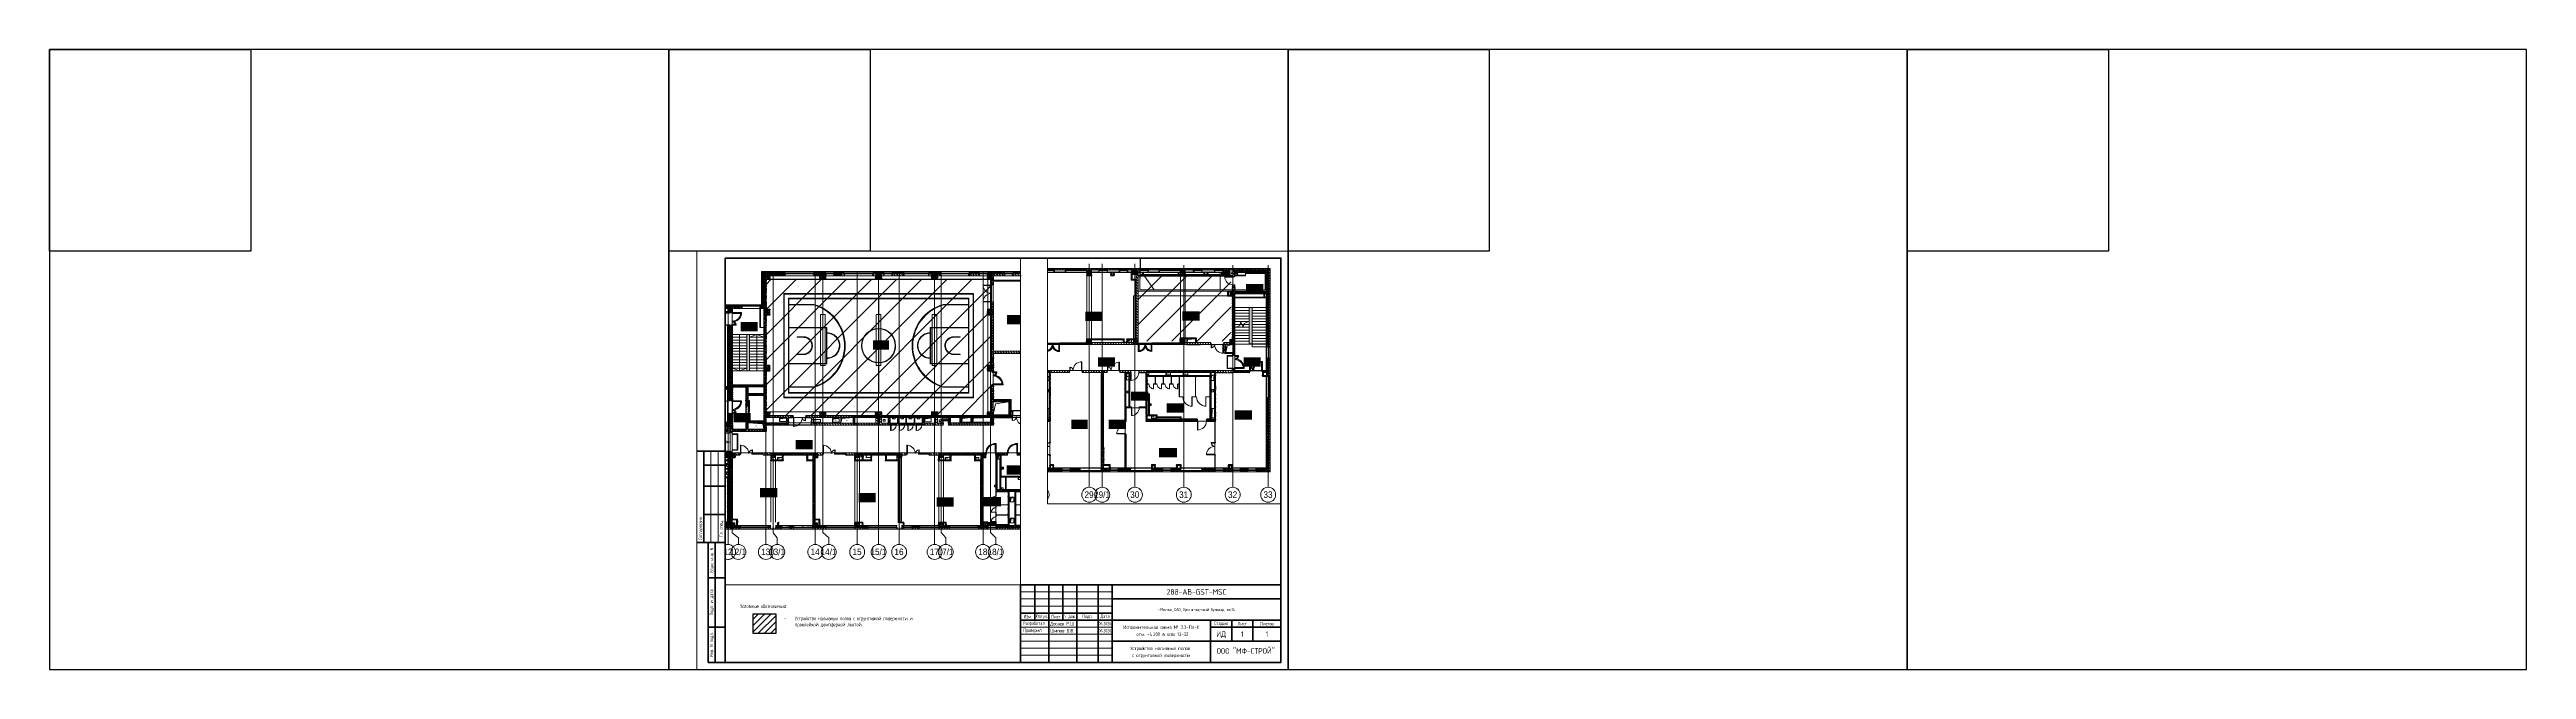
# Paper-space layout '3.3нлв4в' of a CAD drawing. Header units: millimetres. Extents: x -143 to 1617, y 0 to 440.
# The model-space entities are those that its viewports show. They can reach past a viewport. Long polylines and large blocks are cut down to what shows.
import ezdxf
from ezdxf import colors
from ezdxf.entities.mleader import LeaderData, LeaderLine
from ezdxf.enums import TextEntityAlignment as Align
from ezdxf.math import Vec2, Vec3

# ---------------------------------------------------------------- set-up
doc = ezdxf.new("R2018")
doc.units = ezdxf.units.MM
doc.linetypes.add('Осевая', pattern=[6350, 1270, -952.5, 3175, -952.5])
doc.layers.add('3.2.1) Нал-ой пол 4 вып', color=3, linetype='Continuous')
for name, color, linetype, lineweight in [('9.1) Рулон', 30, 'Continuous', 30), ('A-DETL-GENF', 7, 'Continuous', 9), ('A-DOOR-2', 7, 'Continuous', 5), ('A-DOOR-FRAM-2', 7, 'Continuous', 5), ('A-FLOR', 7, 'Continuous', 9), ('A-GENM', 7, 'Continuous', 9), ('A-GENM-1', 7, 'Continuous', 20), ('A-GLAZ', 7, 'Continuous', 9), ('A-GLAZ-1', 7, 'Continuous', 5), ('A-GLAZ-CURT', 7, 'Continuous', 9), ('A-GLAZ-CURT-1', 7, 'Continuous', 5), ('A-GLAZ-CURT-2', 7, 'Continuous', 20), ('A-GLAZ-CWMG', 7, 'Continuous', 9), ('A-GLAZ-CWMG-1', 7, 'Continuous', 20), ('A-WALL', 7, 'Continuous', 5), ('I-WALL', 7, 'Continuous', 5), ('S-COLS', 7, 'Continuous', 9), ('S-COLS-1', 7, 'Continuous', 5), ('S-STRS', 7, 'Continuous', 9), ('S-STRS-ANNO', 7, 'Continuous', 5), ('S-STRS-MBND', 7, 'Continuous', 9), ('Оси', 7, 'Continuous', 9), ('Оси-1', 7, 'Continuous', 20), ('Оси-2', 7, 'Осевая', 9)]:
    doc.layers.add(name, color=color, linetype=linetype, lineweight=lineweight)
doc.layers.add('A-AREA-PATT-2', color=7, linetype='Continuous', lineweight=5, true_color=0xcde0ef, transparency=1)
doc.layers.add('A-FLOR-PATT-1', color=7, linetype='Continuous', lineweight=9, true_color=0xeef6ff, transparency=0.5)
for name, color, linetype, lineweight, true_color in [('A-DOOR-1', 7, 'Continuous', 5, 0xc0c0c0), ('A-DOOR-FRAM-1', 7, 'Continuous', 5, 0xc0c0c0), ('A-WALL-1', 9, 'Continuous', 5, 0x808080), ('A-WALL-FNSH-1', 9, 'Continuous', 5, 0x808080), ('M-EQPM-6', 7, 'Continuous', 9, 0xd0d4d8)]:
    doc.layers.add(name, color=color, linetype=linetype, lineweight=lineweight, true_color=true_color)
doc.styles.add('Arial', font='arial.ttf', dxfattribs={"width": 0.9, "height": 700})
doc.styles.get("Standard").update_dxf_attribs({"font": 'ГОСТ тип А.ttf'})
doc.styles.add('СПДС', font='ГОСТ тип А.ttf', dxfattribs={"width": 0.9})
pattern_1 = [(45, (148772.12, -0.94), (-114.04925, 114.04925), []), (45, (148886.17, -0.94), (-114.04925, 114.04925), [201.612, -40.322, 6.706, -33.617])]
pattern_2 = [(135, (148772.12, -0.94), (-70.71068, -70.71068), [])]
pattern_3 = [(135, (148772.12, -0.94), (-141.42136, -141.42136), [])]
pattern_4 = [(45, (148772.12, -0.94), (-141.42136, 141.42136), []), (135, (148772.12, -0.94), (-141.42136, -141.42136), [])]
pattern_5 = [(45, (148772.12, -0.94), (-70.71068, 70.71068), [])]
pattern_6 = [(135, (148772.12, -0.94), (-150.8683, -150.8683), [213.36, -35.56, 7.112, -35.56]), (135, (148772.12, 149.83), (-150.8683, -150.8683), []), (50, (148772.12, -0.94), (255.05767, -22.3145), [26.67, -293.37]), (355, (148772.12, -0.94), (-49.3404, 267.47914), [21.336, -234.696]), (100.451, (148793.38, -2.8), (205.71947, 245.16356), [22.666, -249.326]), (46.184, (148772.12, 70.18), (379.511, -58.86), [40.005, -440.055]), (96.636, (148803.75, 65.27), (332.3634, 346.3991), [33.999, -373.989]), (351.184, (148772.12, 70.18), (332.3669, 346.3953), [32.004, -352.044]), (21, (148807.68, 52.4), (212.26017, -143.17112), [26.67, -293.37]), (326, (148807.68, 52.4), (86.52236, 257.86323), [21.336, -234.696]), (71.451, (148825.37, 40.47), (298.78395, 114.6901), [22.666, -249.326]), (37.5, (148772.12, -0.94), (4.32385, 118.37751), [6.706, -225.146, 6.706, -231.546, -235.585]), (37.5, (148772.12, -0.94), (4.32385, 118.37751), [-470.103, 6.706, -228.879]), (7.5, (148772.12, -0.94), (93.54758, 140.2533), [6.706, -129.134, 6.706, -219.812, -89.789]), (7.5, (148772.12, -0.94), (93.54758, 140.2533), [-362.356, 6.706, -83.083]), (327.5, (148692.82, -0.94), (189.82734, -8.02019), [6.706, -82.194, 6.706, -270.662, -368.046]), (327.5, (148692.82, -0.94), (189.82734, -8.02019), [-366.268, 6.706, -361.34]), (317.5, (148657.26, -0.94), (207.38114, 35.59764), [6.706, -108.864, 6.706, -177.495, -261.366]), (317.5, (148657.26, -0.94), (207.38114, 35.59764), [-299.771, 6.706, -254.66])]
pattern_7 = [(0, (148772.123, -0.94), (243.84, 60.96), [20.117, -162.763, 20.117, -162.763, -975.36]), (0, (148772.123, -0.94), (243.84, 60.96), [-365.76, 20.117, -345.643, 20.117, -162.763, -426.72]), (0, (148772.123, -0.94), (243.84, 60.96), [-914.4, 20.117, -101.803, 20.117, -284.683]), (120, (148863.563, 29.54), (-174.71291, 180.691634), [20.117, -162.763, 20.117, -162.763, -975.36]), (120, (148863.563, 29.54), (-174.71291, 180.691634), [-365.76, 20.117, -345.643, 20.117, -162.763, -426.72]), (120, (148863.563, 29.54), (-174.71291, 180.691634), [-914.4, 20.117, -101.803, 20.117, -284.683]), (240, (148894.043, 151.46), (-69.12709, -241.651634), [20.117, -162.763, 20.117, -162.763, -975.36]), (240, (148894.043, 151.46), (-69.12709, -241.651634), [-365.76, 20.117, -345.643, 20.117, -162.763, -426.72]), (240, (148894.043, 151.46), (-69.12709, -241.651634), [-914.4, 20.117, -101.803, 20.117, -284.683])]
pattern_8 = [(45, (148772.12, -0.94), (-212.132, 212.132), []), (135, (148772.12, -0.94), (-212.132, -212.132), [])]
pattern_9 = [(45, (38.13, 6), (-134.70384, 134.70384), []), (45, (172.83, 6), (-134.70384, 134.70384), [238.125, -47.625, 0, -47.625])]

# ---------------------------------------------------------------- blocks, each defined once
blk = doc.blocks.new('*U1728')
at = {"color": 4}
blk.add_lwpolyline([(-220, -220), (220, -220), (220, 220), (-220, 220)], close=True, dxfattribs=at)
at = {"color": 3}
blk.add_lwpolyline([(-220, 220), (-77, 220), (-77, 77), (-220, 77)], close=True, dxfattribs=at)
blk = doc.blocks.new('*U1729')
at = {"color": 0, "linetype": 'ByBlock', "lineweight": -2, "transparency": 16777216}
for p in [(0, 0), (440, 0), (880, 0), (1320, 0)]:
    blk.add_blockref('*U1728', p, dxfattribs=at)
blk = doc.blocks.new('*U1720')
at = {"lineweight": 0}
blk.add_lwpolyline([(-415, -5), (5, -5), (5, 292), (-415, 292)], close=True, dxfattribs=at)
at = {"color": 0, "linetype": 'Continuous', "lineweight": 50}
blk.add_lwpolyline([(-395, 287), (0, 287), (0, 0), (-395, 0)], close=True, dxfattribs=at)
at = {"lineweight": 35}
for points in [[(-395, 150), (-415, 150)], [(-410, 85), (-410, 150)], [(-395, 140), (-410, 140)], [(-395, 125), (-410, 125)], [(-395, 105), (-410, 105)], [(-395, 85), (-415, 85)], [(-395, 85), (-407, 85), (-407, 0), (-395, 0)], [(-402, 0), (-402, 85)], [(-395, 60), (-407, 60)], [(-175, 55), (-175, 30)], [(-165, 55), (-165, 0)], [(-155, 55), (-155, 30)], [(-145, 55), (-145, 0)], [(-130, 55), (-130, 0)], [(-120, 55), (-120, 0)], [(-120, 45), (0, 45)], [(-395, 25), (-407, 25)], [(-185, 35), (-120, 35)], [(-185, 30), (0, 30)], [(-50, 30), (-50, 0)], [(-50, 25), (0, 25)], [(-35, 30), (-35, 15)], [(-20, 30), (-20, 15)], [(-120, 15), (0, 15)]]:
    blk.add_lwpolyline(points, dxfattribs=at)
at = {"lineweight": 18}
for points in [[(-405, 85), (-405, 150)], [(-400, 85), (-400, 150)], [(-185, 50), (-120, 50)], [(-185, 45), (-120, 45)], [(-185, 40), (-120, 40)], [(-185, 25), (-120, 25)], [(-185, 20), (-120, 20)], [(-185, 15), (-120, 15)], [(-185, 10), (-120, 10)], [(-185, 5), (-120, 5)]]:
    blk.add_lwpolyline(points, dxfattribs=at)
at = {"lineweight": 35}
blk.add_lwpolyline([(-185, 0), (0, 0), (0, 55), (-185, 55)], close=True, dxfattribs=at)
at = {"lineweight": 0}
blk.add_lwpolyline([(0, -5), (5, -5), (5, 0)], dxfattribs=at)
at = {"lineweight": -2, "char_height": 2.5, "attachment_point": 5, "rotation": 90, "style": 'СПДС'}
for s, insert, width in [('Согласовано', (-412.5, 95), 19.991), ('Гл. спец.', (-397.5, 95), 19.991), ('Взам. инв. N', (-404.5, 72.5), 24.991), ('Подл. и дата', (-404.5, 42.5), 34.991), ('Инв. N подл.', (-404.5, 12.5), 24.991)]:
    blk.add_mtext(s, dxfattribs=dict(at, insert=insert, width=width))
at = {"insert": (-60.2, 37.2), "char_height": 2.2, "attachment_point": 5, "style": 'СПДС'}
blk.add_mtext_dynamic_manual_height_columns('г.Москва, САО, Кронштадтский бульвар, вл.14', width=118.293, gutter_width=0, heights=[12.8], dxfattribs=at)
at = {"lineweight": -2, "char_height": 2.5, "style": 'СПДС'}
for s, insert, width, attachment_point in [('Разработал', (-183.1, 27.5), 17.953, 4), ('Проверил', (-183.1, 22.5), 17.953, 4), ('Изм.', (-180, 32.5), 10, 5), ('Кол.уч.', (-170, 32.5), 10, 5), ('Лист', (-160, 32.5), 10, 5), ('N док.', (-150, 32.5), 10, 5), ('Подп.', (-137.5, 32.5), 15, 5), ('Дата', (-125, 32.5), 10, 5), ('Стадия', (-42.5, 27.5), 15, 5), ('Лист', (-27.5, 27.5), 15, 5), ('Листов', (-10, 27.5), 20, 5)]:
    blk.add_mtext(s, dxfattribs=dict(at, insert=insert, width=width, attachment_point=attachment_point))
at = {"lineweight": 30, "width": 0.9, "flags": 104}
blk.add_attdef('ШАПКА', text='', height=3, dxfattribs=at).set_placement((-135, 281), align=Align.MIDDLE_CENTER)
at = {"style": 'СПДС'}
for tag, height, p in [('ШИФР_ПРОЕКТА', 4, (-60, 50)), ('НАИМЕНОВАНИЕ_ОБЪЕКТА2', 2.5, (-85, 20)), ('НАИМЕНОВАНИЕ_ОБЪЕКТА', 2.5, (-85, 25)), ('СТАДИЯ', 4, (-42.5, 20)), ('ЛИСТ_первый', 4, (-27.5, 20)), ('ЛИСТОВ', 4, (-10, 20)), ('НАИМЕНОВАНИЕ_ЧЕРТЕЖА2', 2.5, (-85, 5)), ('НАИМЕНОВАНИЕ_ЧЕРТЕЖА1', 2.5, (-85, 10)), ('ОРГАНИЗАЦИЯ_РАЗРАБОТЧИК1', 4, (-25, 8.1))]:
    blk.add_attdef(tag, text='', height=height, dxfattribs=at).set_placement(p, align=Align.MIDDLE_CENTER)
for tag, p in [('РАЗРАБОТЧИК', (-164, 27.5)), ('РУК.ГРУППЫ', (-164, 22.5))]:
    blk.add_attdef(tag, text='', height=2.5, dxfattribs=at).set_placement(p, align=Align.MIDDLE_LEFT)
at = {"style": 'СПДС', "width": 0.9}
for tag, p in [('ДАТА1', (-129.6, 26.4)), ('ДАТА2', (-129.6, 21.4))]:
    blk.add_attdef(tag, p, '', height=2.3, dxfattribs=at)
blk = doc.blocks.new('BSC_Колонна _Прямоугольная - 500х500-23286270-Объем проектирования 2 этажа')
at = {"layer": 'S-COLS-1'}
h = blk.add_hatch(dxfattribs=at)
h.set_pattern_fill('FP_4', color=256, style=0, pattern_type=2)
h.set_pattern_definition([(45, (-38790, -7650), (-114.04925, 114.04925), []), (45, (-38675.95, -7650), (-114.04925, 114.04925), [201.613, -40.323, 6.706, -33.617])])
h.paths.add_polyline_path([(-70, -250), (250, -250), (250, 250), (-250, 250), (-250, -250)])
for p, q in [((250, 250), (-250, 250)), ((-250, 250), (-250, -250)), ((250, -250), (250, 250)), ((-250, -250), (250, -250))]:
    blk.add_line(p, q, dxfattribs=at)
blk = doc.blocks.new('BSC_Колонна _Прямоугольная - 500х500-V279-Объем проектирования 2 этажа')
at = {"layer": 'S-COLS-1'}
h = blk.add_hatch(dxfattribs=at)
h.set_pattern_fill('FP_5', color=256, style=0, pattern_type=2)
h.set_pattern_definition([(45, (-43160, -7650), (-114.04925, 114.04925), []), (45, (-43045.95, -7650), (-114.04925, 114.04925), [201.613, -40.323, 6.706, -33.617])])
h.paths.add_polyline_path([(-250, -250), (250, -250), (250, 250), (-250, 250), (-250, 50)])
for p, q in [((250, 250), (-250, 250)), ((-250, 250), (-250, -250)), ((250, -250), (250, 250)), ((-250, -250), (250, -250))]:
    blk.add_line(p, q, dxfattribs=at)
blk = doc.blocks.new('BSC_Колонна _Прямоугольная - 500х500-V280-Объем проектирования 2 этажа')
at = {"layer": 'S-COLS-1'}
h = blk.add_hatch(dxfattribs=at)
h.set_pattern_fill('FP_6', color=256, style=0, pattern_type=2)
h.set_pattern_definition([(45, (-47660, -7650), (-114.04925, 114.04925), []), (45, (-47545.95, -7650), (-114.04925, 114.04925), [201.613, -40.323, 6.706, -33.617])])
h.paths.add_polyline_path([(153, -250), (250, -250), (250, 250), (-250, 250), (-250, -250), (-30, -250)])
for p, q in [((250, 250), (-250, 250)), ((-250, 250), (-250, -250)), ((250, -250), (250, 250)), ((-250, -250), (250, -250))]:
    blk.add_line(p, q, dxfattribs=at)
blk = doc.blocks.new('BSC_Колонна _Прямоугольная - 500х500-V281-Объем проектирования 2 этажа')
at = {"layer": 'S-COLS-1'}
h = blk.add_hatch(dxfattribs=at)
h.set_pattern_fill('FP_7', color=256, style=0, pattern_type=2)
h.set_pattern_definition([(45, (-52160, -7650), (-114.04925, 114.04925), []), (45, (-52045.95, -7650), (-114.04925, 114.04925), [201.613, -40.323, 6.706, -33.617])])
h.paths.add_polyline_path([(-250, -250), (250, -250), (250, 250), (-250, 250), (-250, 30)])
for p, q in [((250, 250), (-250, 250)), ((-250, 250), (-250, -250)), ((250, -250), (250, 250)), ((-250, -250), (250, -250))]:
    blk.add_line(p, q, dxfattribs=at)
blk = doc.blocks.new('BSC_Колонна _Прямоугольная - 500х500-V282-Объем проектирования 2 этажа')
at = {"layer": 'S-COLS-1'}
h = blk.add_hatch(dxfattribs=at)
h.set_pattern_fill('FP_8', color=256, style=0, pattern_type=2)
h.set_pattern_definition([(45, (-61160, -7650), (-114.04925, 114.04925), []), (45, (-61045.95, -7650), (-114.04925, 114.04925), [201.613, -40.323, 6.706, -33.617])])
h.paths.add_polyline_path([(250, -250), (250, 250), (-250, 250), (-250, -250)])
for p, q in [((250, 250), (-250, 250)), ((-250, 250), (-250, -250)), ((250, -250), (250, 250)), ((-250, -250), (250, -250))]:
    blk.add_line(p, q, dxfattribs=at)
blk = doc.blocks.new('BSC_Колонна _Прямоугольная - 500х500-V285-Объем проектирования 2 этажа')
at = {"layer": 'S-COLS-1'}
h = blk.add_hatch(dxfattribs=at)
h.set_pattern_fill('FP_11', color=256, style=0, pattern_type=2)
h.set_pattern_definition([(45, (-38790, -150), (-114.04925, 114.04925), []), (45, (-38675.95, -150), (-114.04925, 114.04925), [201.613, -40.323, 6.706, -33.617])])
h.paths.add_polyline_path([(-250, -250), (250, -250), (250, 250), (-250, 250), (-250, -50)])
for p, q in [((250, 250), (-250, 250)), ((-250, 250), (-250, -250)), ((250, -250), (250, 250)), ((-250, -250), (250, -250))]:
    blk.add_line(p, q, dxfattribs=at)
blk = doc.blocks.new('BSC_Колонна _Прямоугольная - 500х500-V287-Объем проектирования 2 этажа')
at = {"layer": 'S-COLS-1'}
h = blk.add_hatch(dxfattribs=at)
h.set_pattern_fill('FP_13', color=256, style=0, pattern_type=2)
h.set_pattern_definition([(45, (-47660, -150), (-114.04925, 114.04925), []), (45, (-47545.95, -150), (-114.04925, 114.04925), [201.613, -40.323, 6.706, -33.617])])
h.paths.add_polyline_path([(250, -250), (250, 250), (-250, 250), (-250, -250), (153, -250)])
for p, q in [((250, 250), (-250, 250)), ((-250, 250), (-250, -250)), ((250, -250), (250, 250)), ((-250, -250), (250, -250))]:
    blk.add_line(p, q, dxfattribs=at)
blk = doc.blocks.new('BSC_Колонна _Прямоугольная - 500х500-V288-Объем проектирования 2 этажа')
at = {"layer": 'S-COLS-1'}
h = blk.add_hatch(dxfattribs=at)
h.set_pattern_fill('FP_14', color=256, style=0, pattern_type=2)
h.set_pattern_definition([(45, (-52160, -150), (-114.04925, 114.04925), []), (45, (-52045.95, -150), (-114.04925, 114.04925), [201.613, -40.323, 6.706, -33.617])])
h.paths.add_polyline_path([(-11, -250), (250, -250), (250, 250), (-250, 250), (-250, -250)])
for p, q in [((250, 250), (-250, 250)), ((-250, 250), (-250, -250)), ((250, -250), (250, 250)), ((-250, -250), (250, -250))]:
    blk.add_line(p, q, dxfattribs=at)
blk = doc.blocks.new('BSC_Колонна _Прямоугольная - 500х500-V289-Объем проектирования 2 этажа')
at = {"layer": 'S-COLS-1'}
h = blk.add_hatch(dxfattribs=at)
h.set_pattern_fill('FP_15', color=256, style=0, pattern_type=2)
h.set_pattern_definition([(45, (-61160, -150), (-114.04925, 114.04925), []), (45, (-61045.95, -150), (-114.04925, 114.04925), [201.613, -40.323, 6.706, -33.617])])
h.paths.add_polyline_path([(250, -250), (250, 250), (-250, 250), (-250, -250)])
for p, q in [((250, 250), (-250, 250)), ((-250, 250), (-250, -250)), ((250, -250), (250, 250)), ((-250, -250), (250, -250))]:
    blk.add_line(p, q, dxfattribs=at)
blk = doc.blocks.new('BSC_Колонна _Прямоугольная - 500х500-V290-Объем проектирования 2 этажа')
at = {"layer": 'S-COLS-1'}
h = blk.add_hatch(dxfattribs=at)
h.set_pattern_fill('FP_16', color=256, style=0, pattern_type=2)
h.set_pattern_definition([(45, (-65660, -150), (-114.04925, 114.04925), []), (45, (-65545.95, -150), (-114.04925, 114.04925), [201.613, -40.323, 6.706, -33.617])])
h.paths.add_polyline_path([(250, -250), (250, 250), (-250, 250), (-250, -250), (221, -250)])
for p, q in [((250, 250), (-250, 250)), ((-250, 250), (-250, -250)), ((250, -250), (250, 250)), ((-250, -250), (250, -250))]:
    blk.add_line(p, q, dxfattribs=at)
blk = doc.blocks.new('BSC_Колонна _Прямоугольная - 500х500-V293-Объем проектирования 2 этажа')
at = {"layer": 'S-COLS-1'}
h = blk.add_hatch(dxfattribs=at)
h.set_pattern_fill('FP_19', color=256, style=0, pattern_type=2)
h.set_pattern_definition([(45, (-65660, -7650), (-114.04925, 114.04925), []), (45, (-65545.95, -7650), (-114.04925, 114.04925), [201.613, -40.323, 6.706, -33.617])])
h.paths.add_polyline_path([(-250, -250), (250, -250), (250, 250), (-250, 250), (-250, 123)])
for p, q in [((250, 250), (-250, 250)), ((-250, 250), (-250, -250)), ((250, -250), (250, 250)), ((-250, -250), (250, -250))]:
    blk.add_line(p, q, dxfattribs=at)
blk = doc.blocks.new('BSC_Колонна _Прямоугольная - 600х600-23205240-Объем проектирования 2 этажа')
at = {"layer": 'S-COLS-1'}
h = blk.add_hatch(dxfattribs=at)
h.set_pattern_fill('FP_20', color=256, style=0, pattern_type=2)
h.set_pattern_definition([(45, (-66460, -12000), (-114.04925, 114.04925), []), (45, (-66345.95, -12000), (-114.04925, 114.04925), [201.613, -40.323, 6.706, -33.617])])
h.paths.add_polyline_path([(100, -300), (300, -300), (300, 300), (-300, 300), (-300, -300)])
for p, q in [((300, 300), (-300, 300)), ((-300, 300), (-300, -300)), ((300, -300), (300, 300)), ((-300, -300), (300, -300))]:
    blk.add_line(p, q, dxfattribs=at)
blk = doc.blocks.new('BSC_Колонна _Прямоугольная - 600х600-V299-Объем проектирования 2 этажа')
at = {"layer": 'S-COLS-1'}
h = blk.add_hatch(dxfattribs=at)
h.set_pattern_fill('FP_31', color=256, style=0, pattern_type=2)
h.set_pattern_definition([(45, (-66460, -17000), (-114.04925, 114.04925), []), (45, (-66345.95, -17000), (-114.04925, 114.04925), [201.613, -40.323, 6.706, -33.617])])
h.paths.add_polyline_path([(100, -300), (300, -300), (300, 300), (-300, 300), (-300, -300)])
for p, q in [((300, 300), (-300, 300)), ((-300, 300), (-300, -300)), ((300, -300), (300, 300)), ((-300, -300), (300, -300))]:
    blk.add_line(p, q, dxfattribs=at)
blk = doc.blocks.new('120_Окно_СКБ_1Ст - 120_Окно_СКБ_1Ст 900х2500_h_ с форточкой-22876038-Объем проектирования 2 этажа')
at = {"layer": 'A-GLAZ'}
for p, q in [((-450, -127), (-450, -57)), ((-450, -57), (-380, -57)), ((-380, -127), (-450, -127)), ((-380, -127), (-400, -127)), ((-400, -127), (-400, -137)), ((-400, -137), (400, -137)), ((400, -137), (-400, -137)), ((-380, -57), (-380, -127)), ((380, -87), (-380, -87)), ((-380, -87), (-380, -127)), ((-330, -137), (-330, -87)), ((330, -137), (330, -87)), ((380, -127), (380, -57)), ((380, -57), (450, -57)), ((380, -127), (380, -87)), ((450, -127), (380, -127)), ((400, -127), (380, -127)), ((400, -137), (400, -127)), ((450, -57), (450, -127))]:
    blk.add_line(p, q, dxfattribs=at)
at = {"layer": 'A-GLAZ-1'}
for p, q in [((450, -57), (-450, -57)), ((-430, -127), (-400, -127)), ((-330, -107), (330, -107)), ((330, -117), (-330, -117)), ((400, -127), (430, -127))]:
    blk.add_line(p, q, dxfattribs=at)
blk = doc.blocks.new('120_Окно_СКБ_1Ст - 120_Окно_СКБ_1Ст 900х2500_h_ с форточкой-22877787-Объем проектирования 2 этажа')
at = {"layer": 'A-GLAZ'}
for p, q in [((-450, -127), (-450, -57)), ((-450, -57), (-380, -57)), ((-380, -127), (-450, -127)), ((-380, -127), (-400, -127)), ((-400, -127), (-400, -137)), ((-400, -137), (400, -137)), ((400, -137), (-400, -137)), ((-380, -57), (-380, -127)), ((380, -87), (-380, -87)), ((-380, -87), (-380, -127)), ((-330, -137), (-330, -87)), ((330, -137), (330, -87)), ((380, -127), (380, -57)), ((380, -57), (450, -57)), ((380, -127), (380, -87)), ((450, -127), (380, -127)), ((400, -127), (380, -127)), ((400, -137), (400, -127)), ((450, -57), (450, -127))]:
    blk.add_line(p, q, dxfattribs=at)
at = {"layer": 'A-GLAZ-1'}
for p, q in [((450, -57), (-450, -57)), ((-430, -127), (-400, -127)), ((-330, -107), (330, -107)), ((330, -117), (-330, -117)), ((400, -127), (430, -127))]:
    blk.add_line(p, q, dxfattribs=at)
blk = doc.blocks.new('120_Окно_СКБ_1Ст - 120_Окно_СКБ_1Ст 900х2500_h_ с форточкой-V300-Объем проектирования 2 этажа')
at = {"layer": 'A-GLAZ'}
for p, q in [((-450, -127), (-450, -57)), ((-450, -57), (-380, -57)), ((-380, -127), (-450, -127)), ((-380, -127), (-400, -127)), ((-400, -127), (-400, -137)), ((-400, -137), (400, -137)), ((400, -137), (-400, -137)), ((-380, -57), (-380, -127)), ((380, -87), (-380, -87)), ((-380, -87), (-380, -127)), ((-330, -137), (-330, -87)), ((330, -137), (330, -87)), ((380, -127), (380, -57)), ((380, -57), (450, -57)), ((380, -127), (380, -87)), ((450, -127), (380, -127)), ((400, -127), (380, -127)), ((400, -137), (400, -127)), ((450, -57), (450, -127))]:
    blk.add_line(p, q, dxfattribs=at)
at = {"layer": 'A-GLAZ-1'}
for p, q in [((450, -57), (-450, -57)), ((-430, -127), (-400, -127)), ((-330, -107), (330, -107)), ((330, -117), (-330, -117)), ((400, -127), (430, -127))]:
    blk.add_line(p, q, dxfattribs=at)
blk = doc.blocks.new('BSC_Колонна _Прямоугольная - 600х600-23205375-Объем проектирования 2 этажа')
at = {"layer": 'S-COLS-1'}
h = blk.add_hatch(dxfattribs=at)
h.set_pattern_fill('FP_54', color=256, style=0, pattern_type=2)
h.set_pattern_definition([(45, (-54460, -12000), (-114.04925, 114.04925), []), (45, (-54345.95, -12000), (-114.04925, 114.04925), [201.613, -40.323, 6.706, -33.617])])
h.paths.add_polyline_path([(300, -300), (300, 300), (-300, 300), (-300, -300), (289, -300)])
for p, q in [((300, 300), (-300, 300)), ((-300, 300), (-300, -300)), ((300, -300), (300, 300)), ((-300, -300), (300, -300))]:
    blk.add_line(p, q, dxfattribs=at)
blk = doc.blocks.new('BSC_Колонна _Прямоугольная - 600х600-V302-Объем проектирования 2 этажа')
at = {"layer": 'S-COLS-1'}
h = blk.add_hatch(dxfattribs=at)
h.set_pattern_fill('FP_55', color=256, style=0, pattern_type=2)
h.set_pattern_definition([(45, (-42460, -26800), (-114.04925, 114.04925), []), (45, (-42345.95, -26800), (-114.04925, 114.04925), [201.613, -40.323, 6.706, -33.617])])
h.paths.add_polyline_path([(293, -300), (300, -300), (300, 300), (-300, 300), (-300, -300), (272, -300)])
for p, q in [((300, 300), (-300, 300)), ((-300, 300), (-300, -300)), ((300, -300), (300, 300)), ((-300, -300), (300, -300))]:
    blk.add_line(p, q, dxfattribs=at)
blk = doc.blocks.new('BSC_Колонна _Прямоугольная - 500х500-V311-Объем проектирования 2 этажа')
at = {"layer": 'S-COLS-1'}
h = blk.add_hatch(dxfattribs=at)
h.set_pattern_fill('FP_64', color=256, style=0, pattern_type=2)
h.set_pattern_definition([(45, (-56660, -7650), (-114.04925, 114.04925), []), (45, (-56545.95, -7650), (-114.04925, 114.04925), [201.613, -40.323, 6.706, -33.617])])
h.paths.add_polyline_path([(100, -250), (250, -250), (250, 250), (-250, 250), (-250, -250), (-100, -250)])
for p, q in [((250, 250), (-250, 250)), ((-250, 250), (-250, -250)), ((250, -250), (250, 250)), ((-250, -250), (250, -250))]:
    blk.add_line(p, q, dxfattribs=at)
blk = doc.blocks.new('BSC_Колонна _Прямоугольная - 600х600-V314-Объем проектирования 2 этажа')
at = {"layer": 'S-COLS-1'}
h = blk.add_hatch(dxfattribs=at)
h.set_pattern_fill('FP_67', color=256, style=0, pattern_type=2)
h.set_pattern_definition([(45, (-42460, -17000), (-114.04925, 114.04925), []), (45, (-42345.95, -17000), (-114.04925, 114.04925), [201.613, -40.323, 6.706, -33.617])])
h.paths.add_polyline_path([(-300, -300), (300, -300), (300, 300), (-300, 300), (-300, 3)])
for p, q in [((300, 300), (-300, 300)), ((-300, 300), (-300, -300)), ((300, -300), (300, 300)), ((-300, -300), (300, -300))]:
    blk.add_line(p, q, dxfattribs=at)
blk = doc.blocks.new('BSC_Колонна _Прямоугольная - 600х600-V315-Объем проектирования 2 этажа')
at = {"layer": 'S-COLS-1'}
h = blk.add_hatch(dxfattribs=at)
h.set_pattern_fill('FP_68', color=256, style=0, pattern_type=2)
h.set_pattern_definition([(45, (-42460, -23000), (-114.04925, 114.04925), []), (45, (-42345.95, -23000), (-114.04925, 114.04925), [201.613, -40.323, 6.706, -33.617])])
h.paths.add_polyline_path([(-300, -300), (300, -300), (300, 300), (-300, 300), (-300, 157)])
for p, q in [((300, 300), (-300, 300)), ((-300, 300), (-300, -300)), ((300, -300), (300, 300)), ((-300, -300), (300, -300))]:
    blk.add_line(p, q, dxfattribs=at)
blk = doc.blocks.new('BSC_Колонна _Прямоугольная - 600х600-V316-Объем проектирования 2 этажа')
at = {"layer": 'S-COLS-1'}
h = blk.add_hatch(dxfattribs=at)
h.set_pattern_fill('FP_69', color=256, style=0, pattern_type=2)
h.set_pattern_definition([(45, (-60460, -12000), (-114.04925, 114.04925), []), (45, (-60345.95, -12000), (-114.04925, 114.04925), [201.613, -40.323, 6.706, -33.617])])
h.paths.add_polyline_path([(208, -300), (300, -300), (300, 300), (-300, 300), (-300, -300)])
for p, q in [((300, 300), (-300, 300)), ((-300, 300), (-300, -300)), ((300, -300), (300, 300)), ((-300, -300), (300, -300))]:
    blk.add_line(p, q, dxfattribs=at)
blk = doc.blocks.new('120_Окно_СКБ_2Ст - 120_Окно_СКБ_2Ст 3100х2500 _мал_створка слева_-22446080-Объем проектирования 2 этажа')
at = {"layer": 'A-GLAZ'}
for p, q in [((-1550, -127), (-1550, -57)), ((-1550, -57), (-1480, -57)), ((-1480, -127), (-1550, -127)), ((-1480, -127), (-1500, -127)), ((-1500, -127), (-1500, -137)), ((-1500, -137), (670, -137)), ((670, -137), (-1500, -137)), ((-1480, -57), (-1480, -127)), ((650, -87), (-1480, -87)), ((-1480, -87), (-1480, -127)), ((-1430, -137), (-1430, -87)), ((600, -137), (600, -87)), ((650, -127), (650, -57)), ((650, -57), (720, -57)), ((650, -127), (650, -87)), ((720, -127), (650, -127)), ((670, -127), (650, -127)), ((670, -137), (670, -127)), ((720, -127), (700, -127)), ((700, -127), (700, -137)), ((700, -137), (1500, -137)), ((1500, -137), (700, -137)), ((720, -57), (720, -127)), ((1480, -87), (720, -87)), ((720, -87), (720, -127)), ((770, -137), (770, -87)), ((1430, -137), (1430, -87)), ((1480, -127), (1480, -57)), ((1480, -57), (1550, -57)), ((1480, -127), (1480, -87)), ((1550, -127), (1480, -127)), ((1500, -127), (1480, -127)), ((1500, -137), (1500, -127)), ((1550, -57), (1550, -127))]:
    blk.add_line(p, q, dxfattribs=at)
at = {"layer": 'A-GLAZ-1'}
for p, q in [((1550, -57), (-1550, -57)), ((-1530, -127), (-1500, -127)), ((-1430, -107), (600, -107)), ((600, -117), (-1430, -117)), ((670, -127), (700, -127)), ((770, -107), (1430, -107)), ((1430, -117), (770, -117)), ((1500, -127), (1530, -127))]:
    blk.add_line(p, q, dxfattribs=at)
blk = doc.blocks.new('120_Окно_СКБ_1Ст - 120_Окно_СКБ_1Ст 900х2500_h_-20664874-Объем проектирования 2 этажа')
at = {"layer": 'A-GLAZ'}
for p, q in [((-450, -127), (-450, -57)), ((-450, -57), (-380, -57)), ((-380, -127), (-450, -127)), ((-380, -127), (-400, -127)), ((-400, -127), (-400, -137)), ((-400, -137), (400, -137)), ((400, -137), (-400, -137)), ((-380, -57), (-380, -127)), ((380, -87), (-380, -87)), ((-380, -87), (-380, -127)), ((-330, -137), (-330, -87)), ((330, -137), (330, -87)), ((380, -127), (380, -57)), ((380, -57), (450, -57)), ((380, -127), (380, -87)), ((450, -127), (380, -127)), ((400, -127), (380, -127)), ((400, -137), (400, -127)), ((450, -57), (450, -127))]:
    blk.add_line(p, q, dxfattribs=at)
at = {"layer": 'A-GLAZ-1'}
for p, q in [((450, -57), (-450, -57)), ((-430, -127), (-400, -127)), ((-330, -107), (330, -107)), ((330, -117), (-330, -117)), ((402, -127), (430, -127))]:
    blk.add_line(p, q, dxfattribs=at)
blk = doc.blocks.new('120_Окно_СКБ_2Ст - 120_Окно_СКБ_2Ст 2100х2500 _мал створка СЛЕВА_-22446485-Объем проектирования 2 этажа')
at = {"layer": 'A-GLAZ'}
for p, q in [((-1050, -127), (-1050, -57)), ((-1050, -57), (-980, -57)), ((-980, -127), (-1050, -127)), ((-980, -127), (-1000, -127)), ((-1000, -127), (-1000, -137)), ((-1000, -137), (-200, -137)), ((-200, -137), (-1000, -137)), ((-980, -57), (-980, -127)), ((-220, -87), (-980, -87)), ((-980, -87), (-980, -127)), ((-930, -137), (-930, -87)), ((-270, -137), (-270, -87)), ((-220, -127), (-220, -57)), ((-220, -57), (-150, -57)), ((-220, -127), (-220, -87)), ((-150, -127), (-220, -127)), ((-200, -127), (-220, -127)), ((-200, -137), (-200, -127)), ((-150, -127), (-170, -127)), ((-170, -127), (-170, -137)), ((-170, -137), (1000, -137)), ((1000, -137), (-170, -137)), ((-150, -57), (-150, -127)), ((980, -87), (-150, -87)), ((-150, -87), (-150, -127)), ((-100, -137), (-100, -87)), ((930, -137), (930, -87)), ((980, -127), (980, -57)), ((980, -57), (1050, -57)), ((980, -127), (980, -87)), ((1050, -127), (980, -127)), ((1000, -127), (980, -127)), ((1000, -137), (1000, -127)), ((1050, -57), (1050, -127))]:
    blk.add_line(p, q, dxfattribs=at)
at = {"layer": 'A-GLAZ-1'}
for p, q in [((1050, -57), (-1050, -57)), ((-1050, -127), (-1000, -127)), ((-930, -107), (-270, -107)), ((-270, -117), (-930, -117)), ((-200, -127), (-170, -127)), ((-100, -107), (930, -107)), ((930, -117), (-100, -117)), ((1000, -127), (1030, -127))]:
    blk.add_line(p, q, dxfattribs=at)
blk = doc.blocks.new('120_Окно_СКБ_2Ст - 120_Окно_СКБ_2Ст 3100х2500 _мал_ створка слева-2_-22446420-Объем проектирования 2 этажа')
at = {"layer": 'A-GLAZ'}
for p, q in [((-1550, -127), (-1550, -57)), ((-1550, -57), (-1480, -57)), ((-1480, -127), (-1550, -127)), ((-1480, -127), (-1500, -127)), ((-1500, -127), (-1500, -137)), ((-1500, -137), (-700, -137)), ((-700, -137), (-1500, -137)), ((-1480, -57), (-1480, -127)), ((-720, -87), (-1480, -87)), ((-1480, -87), (-1480, -127)), ((-1430, -137), (-1430, -87)), ((-770, -137), (-770, -87)), ((-720, -127), (-720, -57)), ((-720, -57), (-650, -57)), ((-720, -127), (-720, -87)), ((-650, -127), (-720, -127)), ((-700, -127), (-720, -127)), ((-700, -137), (-700, -127)), ((-650, -127), (-670, -127)), ((-670, -127), (-670, -137)), ((-670, -137), (1500, -137)), ((1500, -137), (-670, -137)), ((-650, -57), (-650, -127)), ((1480, -87), (-650, -87)), ((-650, -87), (-650, -127)), ((-600, -137), (-600, -87)), ((1430, -137), (1430, -87)), ((1480, -127), (1480, -57)), ((1480, -57), (1550, -57)), ((1480, -127), (1480, -87)), ((1550, -127), (1480, -127)), ((1500, -127), (1480, -127)), ((1500, -137), (1500, -127)), ((1550, -57), (1550, -127))]:
    blk.add_line(p, q, dxfattribs=at)
at = {"layer": 'A-GLAZ-1'}
for p, q in [((1550, -57), (-1550, -57)), ((-1530, -127), (-1500, -127)), ((-1430, -107), (-770, -107)), ((-770, -117), (-1430, -117)), ((-700, -127), (-670, -127)), ((-600, -107), (1430, -107)), ((1430, -117), (-600, -117)), ((1500, -127), (1530, -127))]:
    blk.add_line(p, q, dxfattribs=at)
blk = doc.blocks.new('120_Окно_СКБ_2Ст - 120_Окно_СКБ_2Ст 2100х2400 _мал створка справа_-V319-Объем проектирования 2 этажа')
at = {"layer": 'A-GLAZ'}
for p, q in [((-1050, -127), (-1050, -57)), ((-1050, -57), (-980, -57)), ((-980, -127), (-1050, -127)), ((-980, -127), (-1000, -127)), ((-1000, -127), (-1000, -137)), ((-1000, -137), (170, -137)), ((170, -137), (-1000, -137)), ((-980, -57), (-980, -127)), ((150, -87), (-980, -87)), ((-980, -87), (-980, -127)), ((-930, -137), (-930, -87)), ((100, -137), (100, -87)), ((150, -127), (150, -57)), ((150, -57), (220, -57)), ((150, -127), (150, -87)), ((220, -127), (150, -127)), ((170, -127), (150, -127)), ((170, -137), (170, -127)), ((220, -127), (200, -127)), ((200, -127), (200, -137)), ((200, -137), (1000, -137)), ((1000, -137), (200, -137)), ((220, -57), (220, -127)), ((980, -87), (220, -87)), ((220, -87), (220, -127)), ((270, -137), (270, -87)), ((930, -137), (930, -87)), ((980, -127), (980, -57)), ((980, -57), (1050, -57)), ((980, -127), (980, -87)), ((1050, -127), (980, -127)), ((1000, -127), (980, -127)), ((1000, -137), (1000, -127)), ((1050, -57), (1050, -127))]:
    blk.add_line(p, q, dxfattribs=at)
at = {"layer": 'A-GLAZ-1'}
for p, q in [((1050, -57), (-1050, -57)), ((-1050, -127), (-1000, -127)), ((-930, -107), (100, -107)), ((100, -117), (-930, -117)), ((170, -127), (200, -127)), ((270, -107), (930, -107)), ((930, -117), (270, -117)), ((1000, -127), (1030, -127))]:
    blk.add_line(p, q, dxfattribs=at)
blk = doc.blocks.new('120_Окно_СКБ_2Ст - 120_Окно_СКБ_2Ст 3100х2500 _мал_ створка слева-2_-V320-Объем проектирования 2 этажа')
at = {"layer": 'A-GLAZ'}
for p, q in [((-1550, -127), (-1550, -57)), ((-1550, -57), (-1480, -57)), ((-1480, -127), (-1550, -127)), ((-1480, -127), (-1500, -127)), ((-1500, -127), (-1500, -137)), ((-1500, -137), (-700, -137)), ((-700, -137), (-1500, -137)), ((-1480, -57), (-1480, -127)), ((-720, -87), (-1480, -87)), ((-1480, -87), (-1480, -127)), ((-1430, -137), (-1430, -87)), ((-770, -137), (-770, -87)), ((-720, -127), (-720, -57)), ((-720, -57), (-650, -57)), ((-720, -127), (-720, -87)), ((-650, -127), (-720, -127)), ((-700, -127), (-720, -127)), ((-700, -137), (-700, -127)), ((-650, -127), (-670, -127)), ((-670, -127), (-670, -137)), ((-670, -137), (1500, -137)), ((1500, -137), (-670, -137)), ((-650, -57), (-650, -127)), ((1480, -87), (-650, -87)), ((-650, -87), (-650, -127)), ((-600, -137), (-600, -87)), ((1430, -137), (1430, -87)), ((1480, -127), (1480, -57)), ((1480, -57), (1550, -57)), ((1480, -127), (1480, -87)), ((1550, -127), (1480, -127)), ((1500, -127), (1480, -127)), ((1500, -137), (1500, -127)), ((1550, -57), (1550, -127))]:
    blk.add_line(p, q, dxfattribs=at)
at = {"layer": 'A-GLAZ-1'}
for p, q in [((1550, -57), (-1550, -57)), ((-1550, -127), (-1500, -127)), ((-1430, -107), (-770, -107)), ((-770, -117), (-1430, -117)), ((-700, -127), (-670, -127)), ((-600, -107), (1430, -107)), ((1430, -117), (-600, -117)), ((1500, -127), (1530, -127))]:
    blk.add_line(p, q, dxfattribs=at)
blk = doc.blocks.new('120_Окно_СКБ_2Ст - 120_Окно_СКБ_2Ст 3100х2500 _мал_ створка слева-2_-V321-Объем проектирования 2 этажа')
at = {"layer": 'A-GLAZ'}
for p, q in [((-1550, -127), (-1550, -57)), ((-1550, -57), (-1480, -57)), ((-1480, -127), (-1550, -127)), ((-1480, -127), (-1500, -127)), ((-1500, -127), (-1500, -137)), ((-1500, -137), (-700, -137)), ((-700, -137), (-1500, -137)), ((-1480, -57), (-1480, -127)), ((-720, -87), (-1480, -87)), ((-1480, -87), (-1480, -127)), ((-1430, -137), (-1430, -87)), ((-770, -137), (-770, -87)), ((-720, -127), (-720, -57)), ((-720, -57), (-650, -57)), ((-720, -127), (-720, -87)), ((-650, -127), (-720, -127)), ((-700, -127), (-720, -127)), ((-700, -137), (-700, -127)), ((-650, -127), (-670, -127)), ((-670, -127), (-670, -137)), ((-670, -137), (1500, -137)), ((1500, -137), (-670, -137)), ((-650, -57), (-650, -127)), ((1480, -87), (-650, -87)), ((-650, -87), (-650, -127)), ((-600, -137), (-600, -87)), ((1430, -137), (1430, -87)), ((1480, -127), (1480, -57)), ((1480, -57), (1550, -57)), ((1480, -127), (1480, -87)), ((1550, -127), (1480, -127)), ((1500, -127), (1480, -127)), ((1500, -137), (1500, -127)), ((1550, -57), (1550, -127))]:
    blk.add_line(p, q, dxfattribs=at)
at = {"layer": 'A-GLAZ-1'}
for p, q in [((1550, -57), (-1550, -57)), ((-1550, -127), (-1500, -127)), ((-1430, -107), (-770, -107)), ((-770, -117), (-1430, -117)), ((-700, -127), (-670, -127)), ((-600, -107), (1430, -107)), ((1430, -117), (-600, -117)), ((1500, -127), (1530, -127))]:
    blk.add_line(p, q, dxfattribs=at)
blk = doc.blocks.new('120_Окно_СКБ_2Ст - 120_Окно_СКБ_2Ст 2100х2500 _мал створка СЛЕВА_-V322-Объем проектирования 2 этажа')
at = {"layer": 'A-GLAZ'}
for p, q in [((-1050, -127), (-1050, -57)), ((-1050, -57), (-980, -57)), ((-980, -127), (-1050, -127)), ((-980, -127), (-1000, -127)), ((-1000, -127), (-1000, -137)), ((-1000, -137), (-200, -137)), ((-200, -137), (-1000, -137)), ((-980, -57), (-980, -127)), ((-220, -87), (-980, -87)), ((-980, -87), (-980, -127)), ((-930, -137), (-930, -87)), ((-270, -137), (-270, -87)), ((-220, -127), (-220, -57)), ((-220, -57), (-150, -57)), ((-220, -127), (-220, -87)), ((-150, -127), (-220, -127)), ((-200, -127), (-220, -127)), ((-200, -137), (-200, -127)), ((-150, -127), (-170, -127)), ((-170, -127), (-170, -137)), ((-170, -137), (1000, -137)), ((1000, -137), (-170, -137)), ((-150, -57), (-150, -127)), ((980, -87), (-150, -87)), ((-150, -87), (-150, -127)), ((-100, -137), (-100, -87)), ((930, -137), (930, -87)), ((980, -127), (980, -57)), ((980, -57), (1050, -57)), ((980, -127), (980, -87)), ((1050, -127), (980, -127)), ((1000, -127), (980, -127)), ((1000, -137), (1000, -127)), ((1050, -57), (1050, -127))]:
    blk.add_line(p, q, dxfattribs=at)
at = {"layer": 'A-GLAZ-1'}
for p, q in [((1050, -57), (-1050, -57)), ((-1030, -127), (-1000, -127)), ((-930, -107), (-270, -107)), ((-270, -117), (-930, -117)), ((-200, -127), (-170, -127)), ((-100, -107), (930, -107)), ((930, -117), (-100, -117)), ((1000, -127), (1030, -127))]:
    blk.add_line(p, q, dxfattribs=at)
blk = doc.blocks.new('120_Окно_СКБ_2Ст - 120_Окно_СКБ_2Ст 2700х2500 _мал створка справа_ 2-23206922-Объем проектирования 2 этажа')
at = {"layer": 'A-GLAZ'}
for p, q in [((-1350, -75), (-1350, -5)), ((-1350, -5), (-1280, -5)), ((-1280, -75), (-1350, -75)), ((-1280, -75), (-1300, -75)), ((-1300, -75), (-1300, -85)), ((-1300, -85), (470, -85)), ((470, -85), (-1300, -85)), ((-1280, -5), (-1280, -75)), ((450, -35), (-1280, -35)), ((-1280, -35), (-1280, -75)), ((-1230, -85), (-1230, -35)), ((400, -85), (400, -35)), ((450, -75), (450, -5)), ((450, -5), (520, -5)), ((450, -75), (450, -35)), ((520, -75), (450, -75)), ((470, -75), (450, -75)), ((470, -85), (470, -75)), ((520, -75), (500, -75)), ((500, -75), (500, -85)), ((500, -85), (1300, -85)), ((1300, -85), (500, -85)), ((520, -5), (520, -75)), ((1280, -35), (520, -35)), ((520, -35), (520, -75)), ((570, -85), (570, -35)), ((1230, -85), (1230, -35)), ((1280, -75), (1280, -5)), ((1280, -5), (1350, -5)), ((1280, -75), (1280, -35)), ((1350, -75), (1280, -75)), ((1300, -75), (1280, -75)), ((1300, -85), (1300, -75)), ((1350, -5), (1350, -75))]:
    blk.add_line(p, q, dxfattribs=at)
at = {"layer": 'A-GLAZ-1'}
for p, q in [((1350, -5), (-1350, -5)), ((-1330, -75), (-1302, -75)), ((-1230, -55), (400, -55)), ((400, -65), (-1230, -65)), ((470, -75), (500, -75)), ((570, -55), (1230, -55)), ((1230, -65), (570, -65)), ((1300, -75), (1330, -75))]:
    blk.add_line(p, q, dxfattribs=at)
blk = doc.blocks.new('120_Окно_СКБ_2Ст - 120_Окно_СКБ_2Ст 3100х2500 _мал_створка слева_ 2-19089248-Объем проектирования 2 этажа')
at = {"layer": 'A-GLAZ'}
for p, q in [((-1550, -75), (-1550, -5)), ((-1550, -5), (-1480, -5)), ((-1480, -75), (-1550, -75)), ((-1480, -75), (-1500, -75)), ((-1500, -75), (-1500, -85)), ((-1500, -85), (670, -85)), ((670, -85), (-1500, -85)), ((-1480, -5), (-1480, -75)), ((650, -35), (-1480, -35)), ((-1480, -35), (-1480, -75)), ((-1430, -85), (-1430, -35)), ((600, -85), (600, -35)), ((650, -75), (650, -5)), ((650, -5), (720, -5)), ((650, -75), (650, -35)), ((720, -75), (650, -75)), ((670, -75), (650, -75)), ((670, -85), (670, -75)), ((720, -75), (700, -75)), ((700, -75), (700, -85)), ((700, -85), (1500, -85)), ((1500, -85), (700, -85)), ((720, -5), (720, -75)), ((1480, -35), (720, -35)), ((720, -35), (720, -75)), ((770, -85), (770, -35)), ((1430, -85), (1430, -35)), ((1480, -75), (1480, -5)), ((1480, -5), (1550, -5)), ((1480, -75), (1480, -35)), ((1550, -75), (1480, -75)), ((1500, -75), (1480, -75)), ((1500, -85), (1500, -75)), ((1550, -5), (1550, -75))]:
    blk.add_line(p, q, dxfattribs=at)
at = {"layer": 'A-GLAZ-1'}
for p, q in [((1550, -5), (-1550, -5)), ((-1530, -75), (-1500, -75)), ((-1430, -55), (600, -55)), ((600, -65), (-1430, -65)), ((670, -75), (700, -75)), ((770, -55), (1430, -55)), ((1430, -65), (770, -65)), ((1500, -75), (1530, -75))]:
    blk.add_line(p, q, dxfattribs=at)
blk = doc.blocks.new('120_Окно_СКБ_1Ст - 120_Окно_СКБ_1Ст 900х2500_h_-19906774-Объем проектирования 2 этажа')
at = {"layer": 'A-GLAZ'}
for p, q in [((-450, -75), (-450, -5)), ((-450, -5), (-380, -5)), ((-380, -75), (-450, -75)), ((-380, -75), (-400, -75)), ((-400, -75), (-400, -85)), ((-400, -85), (400, -85)), ((400, -85), (-400, -85)), ((-380, -5), (-380, -75)), ((380, -35), (-380, -35)), ((-380, -35), (-380, -75)), ((-330, -85), (-330, -35)), ((330, -85), (330, -35)), ((380, -75), (380, -5)), ((380, -5), (450, -5)), ((380, -75), (380, -35)), ((450, -75), (380, -75)), ((400, -75), (380, -75)), ((400, -85), (400, -75)), ((450, -5), (450, -75))]:
    blk.add_line(p, q, dxfattribs=at)
at = {"layer": 'A-GLAZ-1'}
for p, q in [((450, -5), (-450, -5)), ((-430, -75), (-400, -75)), ((-330, -55), (330, -55)), ((330, -65), (-330, -65)), ((400, -75), (430, -75))]:
    blk.add_line(p, q, dxfattribs=at)
blk = doc.blocks.new('120_Окно_СКБ_2Ст - 120_Окно_СКБ_2Ст 3100х2500 _мал_створка слева_-22274797-Объем проектирования 2 этажа')
at = {"layer": 'A-GLAZ'}
for p, q in [((-1550, 45), (-1550, 115)), ((-1550, 115), (-1480, 115)), ((-1480, 45), (-1550, 45)), ((-1480, 45), (-1500, 45)), ((-1500, 45), (-1500, 35)), ((-1500, 35), (670, 35)), ((670, 35), (-1500, 35)), ((-1480, 115), (-1480, 45)), ((650, 85), (-1480, 85)), ((-1480, 85), (-1480, 45)), ((-1430, 35), (-1430, 85)), ((600, 35), (600, 85)), ((650, 45), (650, 115)), ((650, 115), (720, 115)), ((650, 45), (650, 85)), ((720, 45), (650, 45)), ((670, 45), (650, 45)), ((670, 35), (670, 45)), ((720, 45), (700, 45)), ((700, 45), (700, 35)), ((700, 35), (1500, 35)), ((1500, 35), (700, 35)), ((720, 115), (720, 45)), ((1480, 85), (720, 85)), ((720, 85), (720, 45)), ((770, 35), (770, 85)), ((1430, 35), (1430, 85)), ((1480, 45), (1480, 115)), ((1480, 115), (1550, 115)), ((1480, 45), (1480, 85)), ((1550, 45), (1480, 45)), ((1500, 45), (1480, 45)), ((1500, 35), (1500, 45)), ((1550, 115), (1550, 45))]:
    blk.add_line(p, q, dxfattribs=at)
at = {"layer": 'A-GLAZ-1'}
for p, q in [((-1550, 45), (-1500, 45)), ((1530, 115), (-1530, 115)), ((-1430, 65), (600, 65)), ((600, 55), (-1430, 55)), ((670, 45), (700, 45)), ((770, 65), (1430, 65)), ((1430, 55), (770, 55)), ((1500, 45), (1550, 45))]:
    blk.add_line(p, q, dxfattribs=at)
blk = doc.blocks.new('120_Окно_СКБ_1Ст - 120_Окно_СКБ_1Ст 900х2500_h_-22445987-Объем проектирования 2 этажа')
at = {"layer": 'A-GLAZ'}
for p, q in [((-450, -127), (-450, -57)), ((-450, -57), (-380, -57)), ((-380, -127), (-450, -127)), ((-380, -127), (-400, -127)), ((-400, -127), (-400, -137)), ((-400, -137), (400, -137)), ((400, -137), (-400, -137)), ((-380, -57), (-380, -127)), ((380, -87), (-380, -87)), ((-380, -87), (-380, -127)), ((-330, -137), (-330, -87)), ((330, -137), (330, -87)), ((380, -127), (380, -57)), ((380, -57), (450, -57)), ((380, -127), (380, -87)), ((450, -127), (380, -127)), ((400, -127), (380, -127)), ((400, -137), (400, -127)), ((450, -57), (450, -127))]:
    blk.add_line(p, q, dxfattribs=at)
at = {"layer": 'A-GLAZ-1'}
for p, q in [((450, -57), (-450, -57)), ((-430, -127), (-400, -127)), ((-330, -107), (330, -107)), ((330, -117), (-330, -117)), ((400, -127), (430, -127))]:
    blk.add_line(p, q, dxfattribs=at)
blk = doc.blocks.new('120_Окно_СКБ_1Ст - 120_Окно_СКБ_1Ст 900х2500_h_ с форточкой-V346-Объем проектирования 2 этажа')
at = {"layer": 'A-GLAZ'}
for p, q in [((-450, -127), (-450, -57)), ((-450, -57), (-380, -57)), ((-380, -127), (-450, -127)), ((-380, -127), (-400, -127)), ((-400, -127), (-400, -137)), ((-400, -137), (400, -137)), ((400, -137), (-400, -137)), ((-380, -57), (-380, -127)), ((380, -87), (-380, -87)), ((-380, -87), (-380, -127)), ((-330, -137), (-330, -87)), ((330, -137), (330, -87)), ((380, -127), (380, -57)), ((380, -57), (450, -57)), ((380, -127), (380, -87)), ((450, -127), (380, -127)), ((400, -127), (380, -127)), ((400, -137), (400, -127)), ((450, -57), (450, -127))]:
    blk.add_line(p, q, dxfattribs=at)
at = {"layer": 'A-GLAZ-1'}
for p, q in [((450, -57), (-450, -57)), ((-430, -127), (-400, -127)), ((-330, -107), (330, -107)), ((330, -117), (-330, -117)), ((400, -127), (430, -127))]:
    blk.add_line(p, q, dxfattribs=at)
blk = doc.blocks.new('120_Окно_СКБ_2Ст_Фрамуга сверху - 120_Окно_СКБ_2Ст_2300х2500_h_ ДОО-22877051-Объем проектирования 2 этажа')
at = {"layer": 'A-GLAZ'}
for p, q in [((-1150, 13), (-1150, 83)), ((-1150, 83), (-1080, 83)), ((-1080, 13), (-1150, 13)), ((-1080, 13), (-1100, 13)), ((-1100, 13), (-1100, 3)), ((-1100, 3), (540, 3)), ((540, 3), (-1100, 3)), ((-1080, 83), (-1080, 13)), ((520, 53), (-1080, 53)), ((-1080, 53), (-1080, 13)), ((-1030, 3), (-1030, 53)), ((470, 3), (470, 53)), ((520, 13), (520, 83)), ((520, 83), (590, 83)), ((520, 13), (520, 53)), ((590, 13), (520, 13)), ((540, 13), (520, 13)), ((540, 3), (540, 13)), ((590, 13), (570, 13)), ((570, 13), (570, 3)), ((570, 3), (1100, 3)), ((1100, 3), (570, 3)), ((590, 83), (590, 13)), ((1080, 53), (590, 53)), ((590, 53), (590, 13)), ((640, 3), (640, 53)), ((1030, 3), (1030, 53)), ((1080, 13), (1080, 83)), ((1080, 83), (1150, 83)), ((1080, 13), (1080, 53)), ((1150, 13), (1080, 13)), ((1100, 13), (1080, 13)), ((1100, 3), (1100, 13)), ((1150, 83), (1150, 13))]:
    blk.add_line(p, q, dxfattribs=at)
at = {"layer": 'A-GLAZ-1'}
for p, q in [((1150, 83), (-1150, 83)), ((-1150, 13), (-1100, 13)), ((-1080, 83), (1080, 83)), ((-1030, 33), (470, 33)), ((470, 23), (-1030, 23)), ((540, 13), (570, 13)), ((540, 13), (570, 13)), ((640, 33), (1030, 33)), ((1030, 23), (640, 23)), ((1100, 13), (1150, 13))]:
    blk.add_line(p, q, dxfattribs=at)
blk = doc.blocks.new('120_Окно_СКБ_1Ст - 120_Окно_СКБ_1Ст 900х2500_h_ с форточкой-22876796-Объем проектирования 2 этажа')
at = {"layer": 'A-GLAZ'}
for p, q in [((-450, -127), (-450, -57)), ((-450, -57), (-380, -57)), ((-380, -127), (-450, -127)), ((-380, -127), (-400, -127)), ((-400, -127), (-400, -137)), ((-400, -137), (400, -137)), ((400, -137), (-400, -137)), ((-380, -57), (-380, -127)), ((380, -87), (-380, -87)), ((-380, -87), (-380, -127)), ((-330, -137), (-330, -87)), ((330, -137), (330, -87)), ((380, -127), (380, -57)), ((380, -57), (450, -57)), ((380, -127), (380, -87)), ((450, -127), (380, -127)), ((400, -127), (380, -127)), ((400, -137), (400, -127)), ((450, -57), (450, -127))]:
    blk.add_line(p, q, dxfattribs=at)
at = {"layer": 'A-GLAZ-1'}
for p, q in [((450, -57), (-450, -57)), ((-430, -127), (-400, -127)), ((-330, -107), (330, -107)), ((330, -117), (-330, -117)), ((400, -127), (430, -127))]:
    blk.add_line(p, q, dxfattribs=at)
blk = doc.blocks.new('120_Окно_СКБ_1Ст - 120_Окно_СКБ_1Ст 900х2500_h_ с форточкой-V347-Объем проектирования 2 этажа')
at = {"layer": 'A-GLAZ'}
for p, q in [((-450, -127), (-450, -57)), ((-450, -57), (-380, -57)), ((-380, -127), (-450, -127)), ((-380, -127), (-400, -127)), ((-400, -127), (-400, -137)), ((-400, -137), (400, -137)), ((400, -137), (-400, -137)), ((-380, -57), (-380, -127)), ((380, -87), (-380, -87)), ((-380, -87), (-380, -127)), ((-330, -137), (-330, -87)), ((330, -137), (330, -87)), ((380, -127), (380, -57)), ((380, -57), (450, -57)), ((380, -127), (380, -87)), ((450, -127), (380, -127)), ((400, -127), (380, -127)), ((400, -137), (400, -127)), ((450, -57), (450, -127))]:
    blk.add_line(p, q, dxfattribs=at)
at = {"layer": 'A-GLAZ-1'}
for p, q in [((450, -57), (-450, -57)), ((-430, -127), (-400, -127)), ((-330, -107), (330, -107)), ((330, -117), (-330, -117)), ((400, -127), (430, -127))]:
    blk.add_line(p, q, dxfattribs=at)
blk = doc.blocks.new('120_Окно_СКБ_1Ст - 120_Окно_СКБ_1Ст 900х2500_h_ с форточкой-V349-Объем проектирования 2 этажа')
at = {"layer": 'A-GLAZ'}
for p, q in [((-450, -127), (-450, -57)), ((-450, -57), (-380, -57)), ((-380, -127), (-450, -127)), ((-380, -127), (-400, -127)), ((-400, -127), (-400, -137)), ((-400, -137), (400, -137)), ((400, -137), (-400, -137)), ((-380, -57), (-380, -127)), ((380, -87), (-380, -87)), ((-380, -87), (-380, -127)), ((-330, -137), (-330, -87)), ((330, -137), (330, -87)), ((380, -127), (380, -57)), ((380, -57), (450, -57)), ((380, -127), (380, -87)), ((450, -127), (380, -127)), ((400, -127), (380, -127)), ((400, -137), (400, -127)), ((450, -57), (450, -127))]:
    blk.add_line(p, q, dxfattribs=at)
at = {"layer": 'A-GLAZ-1'}
for p, q in [((450, -57), (-450, -57)), ((-430, -127), (-400, -127)), ((-330, -107), (330, -107)), ((330, -117), (-330, -117)), ((400, -127), (430, -127))]:
    blk.add_line(p, q, dxfattribs=at)
blk = doc.blocks.new('BSC_Колонна _Прямоугольная - 250х900-V351-Объем проектирования 2 этажа')
at = {"layer": 'S-COLS-1'}
h = blk.add_hatch(dxfattribs=at)
h.set_pattern_fill('FP_99', color=256, style=0, pattern_type=2)
h.set_pattern_definition([(45, (-102180, -25), (-114.04925, 114.04925), []), (45, (-102065.95, -25), (-114.04925, 114.04925), [201.613, -40.323, 6.706, -33.617])])
h.paths.add_polyline_path([(-162, -125), (450, -125), (450, 125), (-450, 125), (-450, -125), (-290, -125)])
for p, q in [((450, 125), (-450, 125)), ((-450, 125), (-450, -125)), ((450, -125), (450, 125)), ((-450, -125), (450, -125))]:
    blk.add_line(p, q, dxfattribs=at)
blk = doc.blocks.new('GM_Отверстие прямоугольное _в плите_ - Отверстие-20657929-Объем проектирования 2 этажа')
at = {"layer": 'A-GENM'}
for p, q in [((-250, -125), (-250, 125)), ((-250, 125), (-250, -125)), ((-250, -125), (-187.5, 62.5)), ((-187.5, 62.5), (250, 125)), ((250, -125), (-250, -125)), ((-250, -125), (250, -125))]:
    blk.add_line(p, q, dxfattribs=at)
for start, end in [(360, 180), (180, 360)]:
    blk.add_arc((0, 0), 2.5, start, end, dxfattribs=at)
blk = doc.blocks.new('GM_Отверстие прямоугольное _в плите_ - Отверстие-V354-Объем проектирования 2 этажа')
at = {"layer": 'A-GENM'}
for p, q in [((-250, -125), (-250, 125)), ((-250, 125), (-250, -125)), ((-250, -125), (-187.5, 62.5)), ((-187.5, 62.5), (250, 125)), ((250, 125), (250, -125)), ((250, -125), (250, 125)), ((250, -125), (-250, -125)), ((-250, -125), (250, -125))]:
    blk.add_line(p, q, dxfattribs=at)
for start, end in [(360, 180), (180, 360)]:
    blk.add_arc((0, 0), 2.5, start, end, dxfattribs=at)
blk = doc.blocks.new('120_Окно_СКБ_2Ст_Фрамуга сверху - 120_Окно_СКБ_2Ст_2300х2500_h_ ДОО-23103760-Объем проектирования 2 этажа')
at = {"layer": 'A-GLAZ'}
for p, q in [((-1150, -127), (-1150, -57)), ((-1150, -57), (-1080, -57)), ((-1080, -127), (-1150, -127)), ((-1080, -127), (-1100, -127)), ((-1100, -127), (-1100, -137)), ((-1100, -137), (540, -137)), ((540, -137), (-1100, -137)), ((-1080, -57), (-1080, -127)), ((520, -87), (-1080, -87)), ((-1080, -87), (-1080, -127)), ((-1030, -137), (-1030, -87)), ((470, -137), (470, -87)), ((520, -127), (520, -57)), ((520, -57), (590, -57)), ((520, -127), (520, -87)), ((590, -127), (520, -127)), ((540, -127), (520, -127)), ((540, -137), (540, -127)), ((590, -127), (570, -127)), ((570, -127), (570, -137)), ((570, -137), (1100, -137)), ((1100, -137), (570, -137)), ((590, -57), (590, -127)), ((1080, -87), (590, -87)), ((590, -87), (590, -127)), ((640, -137), (640, -87)), ((1030, -137), (1030, -87)), ((1080, -127), (1080, -57)), ((1080, -57), (1150, -57)), ((1080, -127), (1080, -87)), ((1150, -127), (1080, -127)), ((1100, -127), (1080, -127)), ((1100, -137), (1100, -127)), ((1150, -57), (1150, -127))]:
    blk.add_line(p, q, dxfattribs=at)
at = {"layer": 'A-GLAZ-1'}
for p, q in [((1150, -57), (-1150, -57)), ((-1130, -127), (-1100, -127)), ((-1080, -57), (1080, -57)), ((-1030, -107), (470, -107)), ((470, -117), (-1030, -117)), ((540, -127), (570, -127)), ((540, -127), (570, -127)), ((640, -107), (1030, -107)), ((1030, -117), (640, -117)), ((1100, -127), (1130, -127))]:
    blk.add_line(p, q, dxfattribs=at)
blk = doc.blocks.new('120_Окно_СКБ_1Ст - 120_Окно_СКБ_1Ст 900х2500_h_ с форточкой-V355-Объем проектирования 2 этажа')
at = {"layer": 'A-GLAZ'}
for p, q in [((-450, -127), (-450, -57)), ((-450, -57), (-380, -57)), ((-380, -127), (-450, -127)), ((-380, -127), (-400, -127)), ((-400, -127), (-400, -137)), ((-400, -137), (400, -137)), ((400, -137), (-400, -137)), ((-380, -57), (-380, -127)), ((380, -87), (-380, -87)), ((-380, -87), (-380, -127)), ((-330, -137), (-330, -87)), ((330, -137), (330, -87)), ((380, -127), (380, -57)), ((380, -57), (450, -57)), ((380, -127), (380, -87)), ((450, -127), (380, -127)), ((400, -127), (380, -127)), ((400, -137), (400, -127)), ((450, -57), (450, -127))]:
    blk.add_line(p, q, dxfattribs=at)
at = {"layer": 'A-GLAZ-1'}
for p, q in [((450, -57), (-450, -57)), ((-430, -127), (-400, -127)), ((-330, -107), (330, -107)), ((330, -117), (-330, -117)), ((400, -127), (430, -127))]:
    blk.add_line(p, q, dxfattribs=at)
blk = doc.blocks.new('120_Окно_СКБ_1Ст - 120_Окно_СКБ_1Ст 1200х2500_h_ с форточкой2-24160662-Объем проектирования 2 этажа')
at = {"layer": 'A-GLAZ'}
for p, q in [((-600, -127), (-600, -57)), ((-600, -57), (-530, -57)), ((-530, -127), (-600, -127)), ((-530, -127), (-550, -127)), ((-550, -127), (-550, -137)), ((-550, -137), (550, -137)), ((550, -137), (-550, -137)), ((-530, -57), (-530, -127)), ((530, -87), (-530, -87)), ((-530, -87), (-530, -127)), ((-480, -137), (-480, -87)), ((480, -137), (480, -87)), ((530, -127), (530, -57)), ((530, -57), (600, -57)), ((530, -127), (530, -87)), ((600, -127), (530, -127)), ((550, -127), (530, -127)), ((550, -137), (550, -127)), ((600, -57), (600, -127))]:
    blk.add_line(p, q, dxfattribs=at)
at = {"layer": 'A-GLAZ-1'}
for p, q in [((600, -57), (-600, -57)), ((-580, -127), (-550, -127)), ((-480, -107), (480, -107)), ((480, -117), (-480, -117)), ((550, -127), (580, -127))]:
    blk.add_line(p, q, dxfattribs=at)
blk = doc.blocks.new('120_Окно_СКБ_2Ст - 120_Окно_СКБ_2Ст 1900х2400 глухое-23537524-Объем проектирования 2 этажа')
at = {"layer": 'A-GLAZ'}
for p, q in [((-950, 5), (-950, 75)), ((-950, 75), (-880, 75)), ((-880, 5), (-950, 5)), ((-880, 75), (-880, 5)), ((-120, 5), (-120, 75)), ((-120, 75), (-50, 75)), ((-50, 5), (-120, 5)), ((-50, 75), (-50, 5)), ((880, 5), (880, 75)), ((880, 75), (950, 75)), ((950, 5), (880, 5)), ((950, 75), (950, 5))]:
    blk.add_line(p, q, dxfattribs=at)
at = {"layer": 'A-GLAZ-1'}
for p, q in [((950, 75), (-950, 75)), ((-950, 5), (950, 5)), ((-120, 45), (-880, 45)), ((-120, 35), (-880, 35)), ((880, 45), (-50, 45)), ((880, 35), (-50, 35))]:
    blk.add_line(p, q, dxfattribs=at)
blk = doc.blocks.new('BSC_Колонна _Прямоугольная - 500х500-V366-Объем проектирования 2 этажа')
at = {"layer": 'S-COLS-1'}
h = blk.add_hatch(dxfattribs=at)
h.set_pattern_fill('FP_112', color=256, style=0, pattern_type=2)
h.set_pattern_definition([(45, (-38240, -150), (-114.04925, 114.04925), []), (45, (-38125.95, -150), (-114.04925, 114.04925), [201.613, -40.323, 6.706, -33.617])])
h.paths.add_polyline_path([(250, -250), (250, 250), (-250, 250), (-250, -250), (177, -250)])
for p, q in [((250, 250), (-250, 250)), ((-250, 250), (-250, -250)), ((250, -250), (250, 250)), ((-250, -250), (250, -250))]:
    blk.add_line(p, q, dxfattribs=at)
blk = doc.blocks.new('BSC_Колонна _Прямоугольная - 500х500-V367-Объем проектирования 2 этажа')
at = {"layer": 'S-COLS-1'}
h = blk.add_hatch(dxfattribs=at)
h.set_pattern_fill('FP_113', color=256, style=0, pattern_type=2)
h.set_pattern_definition([(45, (-38240, -7650), (-114.04925, 114.04925), []), (45, (-38125.95, -7650), (-114.04925, 114.04925), [201.613, -40.323, 6.706, -33.617])])
h.paths.add_polyline_path([(250, -250), (250, 250), (-250, 250), (-250, -250), (177, -250)])
for p, q in [((250, 250), (-250, 250)), ((-250, 250), (-250, -250)), ((250, -250), (250, 250)), ((-250, -250), (250, -250))]:
    blk.add_line(p, q, dxfattribs=at)
blk = doc.blocks.new('GM_Отверстие прямоугольное _в плите_ - Отверстие-21985187-Объем проектирования 2 этажа')
at = {"layer": 'A-GENM'}
for p, q in [((-150, 200), (150, 200)), ((150, 200), (-150, 200)), ((-150, -200), (-75, 125)), ((-75, 125), (150, 200)), ((150, 200), (150, -200)), ((150, -200), (150, 200)), ((150, -200), (-150, -200)), ((-150, -200), (150, -200))]:
    blk.add_line(p, q, dxfattribs=at)
for start, end in [(360, 180), (180, 360)]:
    blk.add_arc((0, 0), 2.5, start, end, dxfattribs=at)
blk = doc.blocks.new('GM_Отверстие прямоугольное _в плите_ - Отверстие-21985891-Объем проектирования 2 этажа')
at = {"layer": 'A-GENM'}
for p, q in [((-150, 275), (150, 275)), ((150, 275), (-150, 275)), ((-150, -275), (-90, 215)), ((-90, 215), (150, 275)), ((150, 275), (150, -275)), ((150, -275), (150, 275)), ((150, -275), (-150, -275)), ((-150, -275), (150, -275))]:
    blk.add_line(p, q, dxfattribs=at)
for start, end in [(360, 180), (180, 360)]:
    blk.add_arc((0, 0), 2.5, start, end, dxfattribs=at)
blk = doc.blocks.new('GM_Отверстие прямоугольное _в плите_ - Отверстие-21985682-Объем проектирования 2 этажа')
at = {"layer": 'A-GENM'}
for p, q in [((-125, -350), (-125, 350)), ((-125, 350), (115, 350)), ((115, 350), (-125, 350)), ((-125, 350), (-125, -350)), ((-125, -350), (-75, 300)), ((-75, 300), (115, 348)), ((115, -350), (-125, -350)), ((-125, -350), (115, -350))]:
    blk.add_line(p, q, dxfattribs=at)
for start, end in [(360, 180), (180, 360)]:
    blk.add_arc((0, 0), 2.5, start, end, dxfattribs=at)
blk = doc.blocks.new('GM_Отверстие прямоугольное _в плите_ - Отверстие-21605184-Объем проектирования 2 этажа')
at = {"layer": 'A-GENM'}
for p, q in [((-125, -125), (-125, 125)), ((-125, 125), (125, 125)), ((125, 125), (-125, 125)), ((-125, 125), (-125, -125)), ((-125, -125), (-62.5, 62.5)), ((-62.5, 62.5), (125, 125)), ((125, 125), (125, -125)), ((125, -125), (125, 125)), ((125, -125), (-125, -125)), ((-125, -125), (125, -125))]:
    blk.add_line(p, q, dxfattribs=at)
for start, end in [(360, 180), (180, 360)]:
    blk.add_arc((0, 0), 2.5, start, end, dxfattribs=at)
blk = doc.blocks.new('GM_Отверстие прямоугольное _в плите_ - Отверстие-21604341-Объем проектирования 2 этажа')
at = {"layer": 'A-GENM'}
for p, q in [((-100, -100), (-100, 100)), ((-100, 100), (100, 100)), ((100, 100), (-100, 100)), ((-100, 100), (-100, -100)), ((-100, -100), (-50, 50)), ((-50, 50), (100, 100)), ((100, 100), (100, -100)), ((100, -100), (100, 100)), ((100, -100), (-100, -100)), ((-100, -100), (100, -100))]:
    blk.add_line(p, q, dxfattribs=at)
for start, end in [(360, 180), (180, 360)]:
    blk.add_arc((0, 0), 2.5, start, end, dxfattribs=at)
blk = doc.blocks.new('GM_Отверстие прямоугольное _в плите_ - Отверстие-21606323-Объем проектирования 2 этажа')
at = {"layer": 'A-GENM'}
for p, q in [((-150, 500), (150, 500)), ((150, 500), (-150, 500)), ((-150, -500), (-90, 440)), ((-90, 440), (150, 500)), ((150, 500), (150, -500)), ((150, -500), (150, 500)), ((150, -500), (-150, -500)), ((-150, -500), (150, -500))]:
    blk.add_line(p, q, dxfattribs=at)
for start, end in [(360, 180), (180, 360)]:
    blk.add_arc((0, 0), 2.5, start, end, dxfattribs=at)
blk = doc.blocks.new('GM_Отверстие прямоугольное _в плите_ - Отверстие-V378-Объем проектирования 2 этажа')
at = {"layer": 'A-GENM'}
for p, q in [((-150, -500), (-150, 500)), ((-150, 500), (150, 500)), ((150, 500), (-150, 500)), ((-150, 500), (-150, -500)), ((-150, -500), (-90, 440)), ((-90, 440), (150, 500)), ((150, -500), (-150, -500)), ((-150, -500), (150, -500))]:
    blk.add_line(p, q, dxfattribs=at)
for start, end in [(360, 180), (180, 360)]:
    blk.add_arc((0, 0), 2.5, start, end, dxfattribs=at)
blk = doc.blocks.new('GM_Отверстие прямоугольное _в плите_ - Отверстие-V379-Объем проектирования 2 этажа')
at = {"layer": 'A-GENM'}
for p, q in [((-100, -100), (-100, 100)), ((-100, 100), (100, 100)), ((100, 100), (-100, 100)), ((-100, 100), (-100, -100)), ((-100, -100), (-50, 50)), ((-50, 50), (100, 100)), ((100, 100), (100, -100)), ((100, -100), (100, 100)), ((100, -100), (-100, -100)), ((-100, -100), (100, -100))]:
    blk.add_line(p, q, dxfattribs=at)
for start, end in [(360, 180), (180, 360)]:
    blk.add_arc((0, 0), 2.5, start, end, dxfattribs=at)
blk = doc.blocks.new('GM_Отверстие прямоугольное _в плите_ - Отверстие-V380-Объем проектирования 2 этажа')
at = {"layer": 'A-GENM'}
for p, q in [((-100, -100), (-100, 49)), ((-100, -100), (-50, 49)), ((-100, 49), (-100, -100)), ((100, 49), (100, -100)), ((100, -100), (100, 49)), ((100, -100), (-100, -100)), ((-100, -100), (100, -100))]:
    blk.add_line(p, q, dxfattribs=at)
for start, end in [(360, 180), (180, 360)]:
    blk.add_arc((0, 0), 2.5, start, end, dxfattribs=at)
blk = doc.blocks.new('GM_Отверстие прямоугольное _в плите_ - Отверстие-21608348-Объем проектирования 2 этажа')
at = {"layer": 'A-GENM'}
for p, q in [((-250, -125), (-250, 120)), ((-250, 120), (-250, -125)), ((-250, -125), (-187, 62)), ((-187, 62), (215, 120)), ((250, -125), (-250, -125)), ((-250, -125), (250, -125))]:
    blk.add_line(p, q, dxfattribs=at)
for start, end in [(360, 180), (180, 360)]:
    blk.add_arc((0, 0), 2.5, start, end, dxfattribs=at)
blk = doc.blocks.new('GM_Отверстие прямоугольное _в плите_ - Отверстие-21609437-Объем проектирования 2 этажа')
at = {"layer": 'A-GENM'}
for p, q in [((-200, -250), (-200, 250)), ((-200, 250), (200, 250)), ((200, 250), (-200, 250)), ((-200, 250), (-200, -250)), ((-200, -250), (-100, 150)), ((-100, 150), (200, 250)), ((200, 250), (200, -250)), ((200, -250), (200, 250)), ((200, -250), (-200, -250)), ((-200, -250), (200, -250))]:
    blk.add_line(p, q, dxfattribs=at)
for start, end in [(360, 180), (180, 360)]:
    blk.add_arc((0, 0), 2.5, start, end, dxfattribs=at)
blk = doc.blocks.new('GM_Отверстие прямоугольное _в плите_ - Отверстие-V386-Объем проектирования 2 этажа')
at = {"layer": 'A-GENM'}
for p, q in [((-69, 100), (100, 100)), ((100, 100), (-69, 100)), ((-69, -7), (-50, 50)), ((-50, 50), (100, 100)), ((100, 100), (100, -100)), ((100, -100), (100, 100)), ((100, -100), (-69, -100)), ((-69, -100), (100, -100))]:
    blk.add_line(p, q, dxfattribs=at)
for start, end in [(360, 180), (180, 360)]:
    blk.add_arc((0, 0), 2.5, start, end, dxfattribs=at)
blk = doc.blocks.new('GM_Отверстие прямоугольное _в плите_ - Отверстие-21619835-Объем проектирования 2 этажа')
at = {"layer": 'A-GENM'}
for p, q in [((-125, 150), (125, 150)), ((125, 150), (-125, 150)), ((-125, -150), (-62.5, 87.5)), ((-62.5, 87.5), (125, 150)), ((125, -150), (-125, -150)), ((-125, -150), (125, -150))]:
    blk.add_line(p, q, dxfattribs=at)
for start, end in [(360, 180), (180, 360)]:
    blk.add_arc((0, 0), 2.5, start, end, dxfattribs=at)
blk = doc.blocks.new('120_Окно_СКБ_1Ст - 120_Окно_СКБ_1Ст 900х2500_h_-V389-Объем проектирования 2 этажа')
at = {"layer": 'A-GLAZ'}
for p, q in [((-450, -75), (-450, -5)), ((-450, -5), (-380, -5)), ((-380, -75), (-450, -75)), ((-380, -75), (-400, -75)), ((-400, -75), (-400, -85)), ((-400, -85), (400, -85)), ((400, -85), (-400, -85)), ((-380, -5), (-380, -75)), ((380, -35), (-380, -35)), ((-380, -35), (-380, -75)), ((-330, -85), (-330, -35)), ((330, -85), (330, -35)), ((380, -75), (380, -5)), ((380, -5), (450, -5)), ((380, -75), (380, -35)), ((450, -75), (380, -75)), ((400, -75), (380, -75)), ((400, -85), (400, -75)), ((450, -5), (450, -75))]:
    blk.add_line(p, q, dxfattribs=at)
at = {"layer": 'A-GLAZ-1'}
for p, q in [((450, -5), (-450, -5)), ((-421, -75), (-400, -75)), ((-330, -55), (330, -55)), ((330, -65), (-330, -65)), ((400, -75), (421, -75))]:
    blk.add_line(p, q, dxfattribs=at)
blk = doc.blocks.new('120_Окно_СКБ_1Ст - 120_Окно_СКБ_1Ст 900х2500_h_-V390-Объем проектирования 2 этажа')
at = {"layer": 'A-GLAZ'}
for p, q in [((-450, -127), (-450, -57)), ((-450, -57), (-380, -57)), ((-380, -127), (-450, -127)), ((-380, -127), (-400, -127)), ((-400, -127), (-400, -137)), ((-400, -137), (400, -137)), ((400, -137), (-400, -137)), ((-380, -57), (-380, -127)), ((380, -87), (-380, -87)), ((-380, -87), (-380, -127)), ((-330, -137), (-330, -87)), ((330, -137), (330, -87)), ((380, -127), (380, -57)), ((380, -57), (450, -57)), ((380, -127), (380, -87)), ((450, -127), (380, -127)), ((400, -127), (380, -127)), ((400, -137), (400, -127)), ((450, -57), (450, -127))]:
    blk.add_line(p, q, dxfattribs=at)
at = {"layer": 'A-GLAZ-1'}
for p, q in [((450, -57), (-450, -57)), ((-430, -127), (-400, -127)), ((-330, -107), (330, -107)), ((330, -117), (-330, -117)), ((400, -127), (430, -127))]:
    blk.add_line(p, q, dxfattribs=at)
blk = doc.blocks.new('GM_Отверстие прямоугольное _в плите_ - Отверстие-21620300-Объем проектирования 2 этажа')
at = {"layer": 'A-GENM'}
for p, q in [((-150, -75), (-150, 75)), ((-150, 75), (-150, -75)), ((-150, -75), (-112.5, 37.5)), ((-112.5, 37.5), (150, 75)), ((150, 75), (150, -75)), ((150, -75), (150, 75)), ((150, -75), (-150, -75)), ((-150, -75), (150, -75))]:
    blk.add_line(p, q, dxfattribs=at)
for start, end in [(360, 180), (180, 360)]:
    blk.add_arc((0, 0), 2.5, start, end, dxfattribs=at)
blk = doc.blocks.new('BSC_Колонна _Прямоугольная - 700х500-23282984-Объем проектирования 2 этажа')
at = {"layer": 'S-COLS-1'}
h = blk.add_hatch(dxfattribs=at)
h.set_pattern_fill('FP_134', color=256, style=0, pattern_type=2)
h.set_pattern_definition([(45, (-120500, -21150), (-114.04925, 114.04925), []), (45, (-120385.95, -21150), (-114.04925, 114.04925), [201.613, -40.323, 6.706, -33.617])])
h.paths.add_polyline_path([(-350, -250), (350, -250), (350, 250), (-350, 250), (-350, -250)])
for p, q in [((350, 250), (-350, 250)), ((-350, 250), (-350, -250)), ((350, -250), (350, 250)), ((-350, -250), (350, -250))]:
    blk.add_line(p, q, dxfattribs=at)
blk = doc.blocks.new('BSC_Колонна _Прямоугольная - 500х500-23282985-Объем проектирования 2 этажа')
at = {"layer": 'S-COLS-1'}
h = blk.add_hatch(dxfattribs=at)
h.set_pattern_fill('FP_206', color=256, style=0, pattern_type=2)
h.set_pattern_definition([(45, (-115850.45, -21150), (-114.04925, 114.04925), []), (45, (-115736.4, -21150), (-114.04925, 114.04925), [201.613, -40.323, 6.706, -33.617])])
h.paths.add_polyline_path([(-101, -250), (250, -250), (250, 250), (-250, 250), (-250, -250)])
for p, q in [((250, 250), (-250, 250)), ((-250, 250), (-250, -250)), ((250, -250), (250, 250)), ((-250, -250), (250, -250))]:
    blk.add_line(p, q, dxfattribs=at)
blk = doc.blocks.new('BSC_Колонна _Прямоугольная - 500х500-23282986-Объем проектирования 2 этажа')
at = {"layer": 'S-COLS-1'}
h = blk.add_hatch(dxfattribs=at)
h.set_pattern_fill('FP_150', color=256, style=0, pattern_type=2)
h.set_pattern_definition([(45, (-105800, -21150), (-114.04925, 114.04925), []), (45, (-105685.95, -21150), (-114.04925, 114.04925), [201.613, -40.323, 6.706, -33.617])])
h.paths.add_polyline_path([(250, -250), (250, 250), (-250, 250), (-250, -250), (-169, -250)])
for p, q in [((250, 250), (-250, 250)), ((-250, 250), (-250, -250)), ((250, -250), (250, 250)), ((-250, -250), (250, -250))]:
    blk.add_line(p, q, dxfattribs=at)
blk = doc.blocks.new('120_Окно_СКБ_1Ст - 120_Окно_СКБ_1Ст 900х2500_h_ с форточкой-V406-Объем проектирования 2 этажа')
at = {"layer": 'A-GLAZ'}
for p, q in [((-450, -127), (-450, -57)), ((-450, -57), (-380, -57)), ((-380, -127), (-450, -127)), ((-380, -127), (-400, -127)), ((-400, -127), (-400, -137)), ((-400, -137), (400, -137)), ((400, -137), (-400, -137)), ((-380, -57), (-380, -127)), ((380, -87), (-380, -87)), ((-380, -87), (-380, -127)), ((-330, -137), (-330, -87)), ((330, -137), (330, -87)), ((380, -127), (380, -57)), ((380, -57), (450, -57)), ((380, -127), (380, -87)), ((450, -127), (380, -127)), ((400, -127), (380, -127)), ((400, -137), (400, -127)), ((450, -57), (450, -127))]:
    blk.add_line(p, q, dxfattribs=at)
at = {"layer": 'A-GLAZ-1'}
for p, q in [((450, -57), (-450, -57)), ((-430, -127), (-400, -127)), ((-330, -107), (330, -107)), ((330, -117), (-330, -117)), ((400, -127), (430, -127))]:
    blk.add_line(p, q, dxfattribs=at)
blk = doc.blocks.new('GM_Отверстие прямоугольное _в плите_ - Отверстие-21981729-Объем проектирования 2 этажа')
at = {"layer": 'A-GENM'}
for p, q in [((-375, -175), (-375, 175)), ((-375, 175), (375, 175)), ((375, 175), (-375, 175)), ((-375, 175), (-375, -175)), ((-375, -175), (-305, 105)), ((-305, 105), (375, 175)), ((375, -175), (-375, -175)), ((-375, -175), (375, -175))]:
    blk.add_line(p, q, dxfattribs=at)
for start, end in [(360, 180), (180, 360)]:
    blk.add_arc((0, 0), 2.5, start, end, dxfattribs=at)
blk = doc.blocks.new('GM_Отверстие прямоугольное _в плите_ - Отверстие-21981840-Объем проектирования 2 этажа')
at = {"layer": 'A-GENM'}
for p, q in [((-374, 150), (375, 150)), ((375, 150), (-374, 150)), ((-374, -147), (-315, 90)), ((-315, 90), (375, 150)), ((375, 150), (375, -150)), ((375, -150), (375, 150)), ((375, -150), (-374, -150)), ((-374, -150), (375, -150))]:
    blk.add_line(p, q, dxfattribs=at)
for start, end in [(360, 180), (180, 360)]:
    blk.add_arc((0, 0), 2.5, start, end, dxfattribs=at)
blk = doc.blocks.new('GM_Отверстие прямоугольное _в плите_ - Отверстие-21982021-Объем проектирования 2 этажа')
at = {"layer": 'A-GENM'}
for p, q in [((-350, -200), (-350, 200)), ((-350, 200), (350, 200)), ((350, 200), (-350, 200)), ((-350, 200), (-350, -200)), ((-350, -200), (-270, 120)), ((-270, 120), (350, 200)), ((350, 200), (350, -200)), ((350, -200), (350, 200)), ((350, -200), (-350, -200)), ((-350, -200), (350, -200))]:
    blk.add_line(p, q, dxfattribs=at)
for start, end in [(360, 180), (180, 360)]:
    blk.add_arc((0, 0), 2.5, start, end, dxfattribs=at)
blk = doc.blocks.new('GM_Отверстие прямоугольное _в плите_ - Отверстие-21982256-Объем проектирования 2 этажа')
at = {"layer": 'A-GENM'}
for p, q in [((-650, -300), (-650, 300)), ((-650, 300), (-650, -300)), ((-650, -300), (-550, 200)), ((-550, 200), (650, 300))]:
    blk.add_line(p, q, dxfattribs=at)
for start, end in [(360, 180), (180, 360)]:
    blk.add_arc((0, 0), 2.5, start, end, dxfattribs=at)
blk = doc.blocks.new('GM_Отверстие прямоугольное _в плите_ - Отверстие-21980457-Объем проектирования 2 этажа')
at = {"layer": 'A-GENM'}
for p, q in [((-500, -250), (-500, 250)), ((-500, 250), (-500, -250)), ((-500, -250), (-400, 150)), ((-400, 150), (500, 250)), ((500, 250), (500, -250)), ((500, -250), (500, 250)), ((500, -250), (-500, -250)), ((-500, -250), (500, -250))]:
    blk.add_line(p, q, dxfattribs=at)
for start, end in [(360, 180), (180, 360)]:
    blk.add_arc((0, 0), 2.5, start, end, dxfattribs=at)
blk = doc.blocks.new('GM_Отверстие прямоугольное _в плите_ - Отверстие-21982946-Объем проектирования 2 этажа')
at = {"layer": 'A-GENM'}
for p, q in [((-1000, -250), (-1000, 250)), ((-1000, 250), (-1000, -250)), ((-1000, -250), (-917, 167)), ((-917, 167), (1000, 250)), ((1000, -250), (-1000, -250)), ((-1000, -250), (1000, -250))]:
    blk.add_line(p, q, dxfattribs=at)
for start, end in [(360, 180), (180, 360)]:
    blk.add_arc((0, 0), 2.5, start, end, dxfattribs=at)
blk = doc.blocks.new('GM_Отверстие прямоугольное _в плите_ - Отверстие-22748815-Объем проектирования 2 этажа')
at = {"layer": 'A-GENM'}
for p, q in [((-843, -700), (-609, 467)), ((-609, 467), (843, 700)), ((843, -700), (-843, -700)), ((-843, -700), (843, -700))]:
    blk.add_line(p, q, dxfattribs=at)
for start, end in [(360, 180), (180, 360)]:
    blk.add_arc((0, 0), 2.5, start, end, dxfattribs=at)
blk = doc.blocks.new('GM_Отверстие прямоугольное _в плите_ - Отверстие-21981336-Объем проектирования 2 этажа')
at = {"layer": 'A-GENM'}
for p, q in [((-175, 125), (175, 125)), ((175, 125), (-175, 125)), ((-175, -125), (-112.5, 62.5)), ((-112.5, 62.5), (175, 125)), ((175, 125), (175, -125)), ((175, -125), (175, 125))]:
    blk.add_line(p, q, dxfattribs=at)
for start, end in [(360, 180), (180, 360)]:
    blk.add_arc((0, 0), 2.5, start, end, dxfattribs=at)
blk = doc.blocks.new('GM_Отверстие прямоугольное _в плите_ - Отверстие-V416-Объем проектирования 2 этажа')
at = {"layer": 'A-GENM'}
for p, q in [((-250, -125), (-250, 125)), ((-250, 125), (250, 125)), ((250, 125), (-250, 125)), ((-250, 125), (-250, -125)), ((-250, -125), (-187, 62)), ((-187, 62), (250, 125))]:
    blk.add_line(p, q, dxfattribs=at)
for start, end in [(360, 180), (180, 360)]:
    blk.add_arc((0, 0), 2.5, start, end, dxfattribs=at)
blk = doc.blocks.new('GM_Отверстие прямоугольное _в плите_ - Отверстие-V417-Объем проектирования 2 этажа')
at = {"layer": 'A-GENM'}
for p, q in [((-250, -125), (-250, 125)), ((-250, 125), (-250, -125)), ((-250, -125), (-187, 62)), ((-187, 62), (250, 125)), ((250, -125), (-250, -125)), ((-250, -125), (250, -125))]:
    blk.add_line(p, q, dxfattribs=at)
for start, end in [(360, 180), (180, 360)]:
    blk.add_arc((0, 0), 2.5, start, end, dxfattribs=at)
blk = doc.blocks.new('GM_Отверстие прямоугольное _в плите_ - Отверстие-21983700-Объем проектирования 2 этажа')
at = {"layer": 'A-GENM'}
for p, q in [((-115, -200), (-115, 200)), ((-115, 200), (115, 200)), ((115, 200), (-115, 200)), ((-115, 200), (-115, -200)), ((-115, -200), (-57.5, 142.5)), ((-57.5, 142.5), (115, 200)), ((115, -200), (-115, -200)), ((-115, -200), (115, -200))]:
    blk.add_line(p, q, dxfattribs=at)
for start, end in [(360, 180), (180, 360)]:
    blk.add_arc((0, 0), 2.5, start, end, dxfattribs=at)
blk = doc.blocks.new('GM_Отверстие прямоугольное _в плите_ - Отверстие-23877052-Объем проектирования 2 этажа')
at = {"layer": 'A-GENM'}
for p, q in [((-375, -435), (-225, 285)), ((-225, 285), (375, 435))]:
    blk.add_line(p, q, dxfattribs=at)
for start, end in [(360, 180), (180, 360)]:
    blk.add_arc((0, 0), 2.5, start, end, dxfattribs=at)
blk = doc.blocks.new('BSC_Колонна _Прямоугольная - 500х500-22291386-Объем проектирования 2 этажа')
at = {"layer": 'S-COLS-1'}
h = blk.add_hatch(dxfattribs=at)
h.set_pattern_fill('FP_171', color=256, style=0, pattern_type=2)
h.set_pattern_definition([(45, (-121180, -13650), (-114.04925, 114.04925), []), (45, (-121065.95, -13650), (-114.04925, 114.04925), [201.613, -40.323, 6.706, -33.617])])
h.paths.add_polyline_path([(62, -250), (250, -250), (250, 250), (-250, 250), (-250, -250), (30, -250)])
for p, q in [((250, 250), (-250, 250)), ((-250, 250), (-250, -250)), ((250, -250), (250, 250)), ((-250, -250), (250, -250))]:
    blk.add_line(p, q, dxfattribs=at)
blk = doc.blocks.new('BSC_Колонна _Прямоугольная - 700х500-V423-Объем проектирования 2 этажа')
at = {"layer": 'S-COLS-1'}
h = blk.add_hatch(dxfattribs=at)
h.set_pattern_fill('FP_172', color=256, style=0, pattern_type=2)
h.set_pattern_definition([(45, (-110700, -21150), (-114.04925, 114.04925), []), (45, (-110585.95, -21150), (-114.04925, 114.04925), [201.613, -40.323, 6.706, -33.617])])
h.paths.add_polyline_path([(-297, -250), (350, -250), (350, 250), (-350, 250), (-350, -250)])
for p, q in [((350, 250), (-350, 250)), ((-350, 250), (-350, -250)), ((350, -250), (350, 250)), ((-350, -250), (350, -250))]:
    blk.add_line(p, q, dxfattribs=at)
blk = doc.blocks.new('BSC_Колонна _Прямоугольная - 500х500-V428-Объем проектирования 2 этажа')
at = {"layer": 'S-COLS-1'}
h = blk.add_hatch(dxfattribs=at)
h.set_pattern_fill('FP_180', color=256, style=0, pattern_type=2)
h.set_pattern_definition([(45, (-38240, -10950), (-114.04925, 114.04925), []), (45, (-38125.95, -10950), (-114.04925, 114.04925), [201.613, -40.323, 6.706, -33.617])])
h.paths.add_polyline_path([(177, -250), (250, -250), (250, 250), (-250, 250), (-250, -250)])
for p, q in [((250, 250), (-250, 250)), ((-250, 250), (-250, -250)), ((250, -250), (250, 250)), ((-250, -250), (250, -250))]:
    blk.add_line(p, q, dxfattribs=at)
blk = doc.blocks.new('BSC_Колонна _Прямоугольная - 500х500-V430-Объем проектирования 2 этажа')
at = {"layer": 'S-COLS-1'}
h = blk.add_hatch(dxfattribs=at)
h.set_pattern_fill('FP_170', color=256, style=0, pattern_type=2)
h.set_pattern_definition([(45, (-121180, -18850), (-114.04925, 114.04925), []), (45, (-121065.95, -18850), (-114.04925, 114.04925), [201.613, -40.323, 6.706, -33.617])])
h.paths.add_polyline_path([(250, -250), (250, 250), (-250, 250), (-250, -250), (230, -250)])
for p, q in [((250, 250), (-250, 250)), ((-250, 250), (-250, -250)), ((250, -250), (250, 250)), ((-250, -250), (250, -250))]:
    blk.add_line(p, q, dxfattribs=at)
blk = doc.blocks.new('GM_Отверстие прямоугольное _в плите_ - Отверстие-V431-Объем проектирования 2 этажа')
at = {"layer": 'A-GENM'}
for p, q in [((-100, -100), (-50, 50)), ((-50, 50), (100, 100)), ((100, 100), (100, -100)), ((100, -100), (100, 100)), ((100, -100), (-100, -100)), ((-100, -100), (100, -100))]:
    blk.add_line(p, q, dxfattribs=at)
for start, end in [(360, 180), (180, 360)]:
    blk.add_arc((0, 0), 2.5, start, end, dxfattribs=at)
blk = doc.blocks.new('GM_Отверстие прямоугольное _в плите_ - Отверстие-24275187-Объем проектирования 2 этажа')
at = {"layer": 'A-GENM'}
for p, q in [((-345, -850), (-230, 735)), ((-230, 735), (345, 850)), ((345, 850), (345, -850)), ((345, -850), (345, 850))]:
    blk.add_line(p, q, dxfattribs=at)
for start, end in [(360, 180), (180, 360)]:
    blk.add_arc((0, 0), 2.5, start, end, dxfattribs=at)
blk = doc.blocks.new('GM_Отверстие прямоугольное _в плите_ - Отверстие-V438-Объем проектирования 2 этажа')
at = {"layer": 'A-GENM'}
for p, q in [((-200, -125), (-138, 62)), ((-138, 62), (200, 125)), ((200, 125), (200, -125)), ((200, -125), (200, 125)), ((200, -125), (-200, -125)), ((-200, -125), (200, -125))]:
    blk.add_line(p, q, dxfattribs=at)
for start, end in [(360, 180), (180, 360)]:
    blk.add_arc((0, 0), 2.5, start, end, dxfattribs=at)
blk = doc.blocks.new('GM_Отверстие прямоугольное _в плите_ - Отверстие-23876685-Объем проектирования 2 этажа')
at = {"layer": 'A-GENM'}
for p, q in [((-450, -200), (-450, 200)), ((-450, 200), (-450, -200)), ((-450, -200), (-370, 120)), ((-370, 120), (450, 200))]:
    blk.add_line(p, q, dxfattribs=at)
for start, end in [(360, 180), (180, 360)]:
    blk.add_arc((0, 0), 2.5, start, end, dxfattribs=at)
blk = doc.blocks.new('120_Окно_СКБ_1Ст - 120_Окно_СКБ_1Ст 400х1200 EI30-24228621-Объем проектирования 2 этажа')
at = {"layer": 'A-GLAZ'}
for p, q in [((-600, 40), (-600, 110)), ((-600, 110), (-530, 110)), ((-530, 40), (-600, 40)), ((-530, 110), (-530, 40)), ((530, 40), (530, 110)), ((530, 110), (600, 110)), ((600, 40), (530, 40)), ((600, 110), (600, 40))]:
    blk.add_line(p, q, dxfattribs=at)
at = {"layer": 'A-GLAZ-1'}
for p, q in [((600, 110), (-600, 110)), ((-600, 40), (600, 40)), ((530, 80), (-530, 80)), ((530, 70), (-530, 70))]:
    blk.add_line(p, q, dxfattribs=at)
blk = doc.blocks.new('radiator_prado_classic_z_tip_30_po exemplyaru - Classic Z Тип 30-500-V465-Объем проектирования 2 этажа')
at = {"layer": 'M-EQPM-6'}
for p, q in [((0, 228), (0, 210)), ((700, 228), (0, 228)), ((0, 210), (0, 228)), ((0, 228), (12, 228)), ((0, 210), (700, 210)), ((18, 210), (0, 210)), ((700, 164), (0, 164)), ((0, 164), (0, 146)), ((0, 146), (0, 164)), ((0, 164), (18, 164)), ((0, 146), (700, 146)), ((19, 146), (0, 146)), ((17, 121), (0, 121)), ((17, 121), (0, 121)), ((0, 121), (0, 120)), ((0, 106), (0, 121)), ((0, 120), (0, 108)), ((0, 120), (0, 119)), ((0, 114), (0, 120)), ((0, 120), (0, 120)), ((0, 119), (0, 118)), ((0, 118), (0, 114)), ((0, 114), (0, 110)), ((0, 112), (0, 114)), ((0, 110), (0, 112)), ((0, 108), (0, 110)), ((0, 110), (0, 109)), ((0, 109), (0, 108)), ((0, 108), (0, 106)), ((0, 108), (0, 108)), ((0, 106), (17, 106)), ((0, 106), (17, 106)), ((700, 82), (0, 82)), ((0, 82), (0, 64)), ((0, 64), (0, 82)), ((0, 82), (19, 82)), ((700, 64), (0, 64)), ((0, 64), (700, 64)), ((37, 228), (12, 228)), ((12, 228), (37, 228)), ((12, 228), (17, 223)), ((12, 228), (37, 228)), ((12, 228), (17, 223)), ((18, 210), (17, 210)), ((17, 210), (18, 210)), ((18, 164), (17, 164)), ((17, 164), (18, 164)), ((17, 146), (18, 146)), ((19, 146), (17, 146)), ((32, 223), (17, 223)), ((17, 223), (32, 223)), ((17, 210), (17, 164)), ((17, 210), (17, 164)), ((19, 210), (18, 210)), ((18, 210), (23, 210)), ((29, 210), (18, 210)), ((18, 210), (17, 210)), ((17, 210), (31, 210)), ((21, 164), (18, 164)), ((18, 164), (19, 164)), ((32, 164), (18, 164)), ((18, 164), (17, 164)), ((17, 164), (32, 164)), ((17, 146), (17, 121)), ((17, 146), (17, 121)), ((18, 146), (19, 146)), ((18, 146), (19, 146)), ((17, 146), (18, 146)), ((25, 146), (17, 146)), ((17, 106), (17, 82)), ((17, 106), (17, 82)), ((18, 82), (17, 82)), ((19, 82), (18, 82)), ((18, 82), (19, 82)), ((17, 82), (18, 82)), ((18, 82), (17, 82)), ((19, 82), (18, 82)), ((17, 82), (32, 82)), ((20, 210), (19, 210)), ((19, 164), (20, 164)), ((19, 146), (32, 146)), ((32, 146), (19, 146)), ((19, 146), (23, 146)), ((25, 82), (19, 82)), ((19, 82), (20, 82)), ((32, 82), (19, 82)), ((21, 210), (20, 210)), ((20, 164), (21, 164)), ((20, 82), (29, 82)), ((25, 210), (21, 210)), ((23, 164), (21, 164)), ((21, 164), (27, 164)), ((23, 210), (25, 210)), ((25, 164), (23, 164)), ((23, 146), (32, 146)), ((27, 210), (25, 210)), ((25, 210), (32, 210)), ((27, 164), (25, 164)), ((29, 146), (25, 146)), ((27, 82), (25, 82)), ((29, 210), (27, 210)), ((29, 164), (27, 164)), ((27, 164), (32, 164)), ((29, 82), (27, 82)), ((30, 210), (29, 210)), ((32, 210), (29, 210)), ((32, 164), (29, 164)), ((32, 146), (29, 146)), ((30, 82), (29, 82)), ((29, 82), (31, 82)), ((31, 210), (30, 210)), ((32, 82), (30, 82)), ((32, 210), (31, 210)), ((31, 210), (32, 210)), ((31, 82), (32, 82)), ((32, 210), (32, 210)), ((32, 210), (32, 210)), ((32, 210), (32, 210)), ((668, 210), (32, 210)), ((32, 164), (32, 164)), ((32, 164), (32, 164)), ((32, 164), (32, 164)), ((32, 164), (668, 164)), ((32, 146), (32, 146)), ((32, 146), (32, 146)), ((32, 146), (32, 146)), ((32, 146), (32, 146)), ((668, 146), (32, 146)), ((32, 82), (32, 82)), ((32, 82), (32, 82)), ((32, 82), (32, 82)), ((32, 82), (668, 82)), ((32, 223), (37, 228)), ((37, 228), (32, 223)), ((32, 164), (32, 210)), ((32, 164), (32, 210)), ((32, 82), (32, 146)), ((32, 82), (32, 146)), ((37, 228), (62, 228)), ((87, 228), (62, 228)), ((62, 228), (87, 228)), ((62, 228), (68, 223)), ((62, 228), (87, 228)), ((62, 228), (68, 223)), ((83, 223), (68, 223)), ((68, 223), (83, 223)), ((83, 223), (87, 228)), ((87, 228), (83, 223)), ((87, 228), (112, 228)), ((137, 228), (112, 228)), ((112, 228), (137, 228)), ((112, 228), (118, 223)), ((112, 228), (137, 228)), ((112, 228), (118, 223)), ((133, 223), (118, 223)), ((118, 223), (133, 223)), ((133, 223), (137, 228)), ((137, 228), (133, 223)), ((137, 228), (162, 228)), ((187, 228), (162, 228)), ((162, 228), (187, 228)), ((162, 228), (168, 223)), ((162, 228), (187, 228)), ((162, 228), (168, 223)), ((183, 223), (168, 223)), ((168, 223), (183, 223)), ((183, 223), (187, 228)), ((187, 228), (183, 223)), ((187, 228), (212, 228)), ((237, 228), (212, 228)), ((212, 228), (237, 228)), ((212, 228), (218, 223)), ((212, 228), (237, 228)), ((212, 228), (218, 223)), ((233, 223), (218, 223)), ((218, 223), (233, 223)), ((233, 223), (237, 228)), ((237, 228), (233, 223)), ((237, 228), (262, 228)), ((287, 228), (262, 228)), ((262, 228), (287, 228)), ((262, 228), (268, 223)), ((262, 228), (287, 228)), ((262, 228), (268, 223)), ((283, 223), (268, 223)), ((268, 223), (283, 223)), ((283, 223), (287, 228)), ((287, 228), (283, 223)), ((287, 228), (312, 228)), ((337, 228), (312, 228)), ((312, 228), (337, 228)), ((312, 228), (318, 223)), ((312, 228), (337, 228)), ((312, 228), (318, 223)), ((333, 223), (318, 223)), ((318, 223), (333, 223)), ((333, 223), (337, 228)), ((337, 228), (333, 223)), ((337, 228), (362, 228)), ((387, 228), (362, 228)), ((362, 228), (387, 228)), ((362, 228), (368, 223)), ((362, 228), (387, 228)), ((362, 228), (368, 223)), ((383, 223), (368, 223)), ((368, 223), (383, 223)), ((383, 223), (387, 228)), ((387, 228), (383, 223)), ((387, 228), (412, 228)), ((437, 228), (412, 228)), ((412, 228), (437, 228)), ((412, 228), (418, 223)), ((412, 228), (437, 228)), ((412, 228), (418, 223)), ((433, 223), (418, 223)), ((418, 223), (433, 223)), ((433, 223), (437, 228)), ((437, 228), (433, 223)), ((437, 228), (462, 228)), ((487, 228), (462, 228)), ((462, 228), (487, 228)), ((462, 228), (468, 223)), ((462, 228), (487, 228)), ((462, 228), (468, 223)), ((483, 223), (468, 223)), ((468, 223), (483, 223)), ((483, 223), (487, 228)), ((487, 228), (483, 223)), ((487, 228), (512, 228)), ((537, 228), (512, 228)), ((512, 228), (537, 228)), ((512, 228), (518, 223)), ((512, 228), (537, 228)), ((512, 228), (518, 223)), ((533, 223), (518, 223)), ((518, 223), (533, 223)), ((533, 223), (537, 228)), ((537, 228), (533, 223)), ((537, 228), (562, 228)), ((587, 228), (562, 228)), ((562, 228), (587, 228)), ((562, 228), (568, 223)), ((562, 228), (587, 228)), ((562, 228), (568, 223)), ((583, 223), (568, 223)), ((568, 223), (583, 223)), ((583, 223), (587, 228)), ((587, 228), (583, 223)), ((587, 228), (612, 228)), ((637, 228), (612, 228)), ((612, 228), (637, 228)), ((612, 228), (618, 223)), ((612, 228), (637, 228)), ((618, 223), (612, 228)), ((633, 223), (618, 223)), ((618, 223), (633, 223)), ((633, 223), (637, 228)), ((637, 228), (633, 223)), ((637, 228), (662, 228)), ((687, 228), (662, 228)), ((662, 228), (687, 228)), ((662, 228), (667, 223)), ((662, 228), (687, 228)), ((662, 228), (667, 223)), ((668, 210), (667, 210)), ((667, 210), (670, 210)), ((668, 210), (667, 210)), ((667, 210), (668, 210)), ((668, 164), (667, 164)), ((667, 164), (682, 164)), ((668, 164), (667, 164)), ((667, 164), (668, 164)), ((667, 146), (668, 146)), ((682, 146), (667, 146)), ((667, 146), (668, 146)), ((668, 146), (667, 146)), ((668, 82), (667, 82)), ((667, 82), (682, 82)), ((668, 82), (667, 82)), ((667, 82), (668, 82)), ((682, 223), (667, 223)), ((667, 223), (682, 223)), ((667, 210), (667, 164)), ((667, 210), (667, 164)), ((679, 210), (668, 210)), ((682, 210), (668, 210)), ((668, 210), (682, 210)), ((679, 164), (668, 164)), ((671, 164), (668, 164)), ((668, 164), (677, 164)), ((667, 146), (667, 82)), ((667, 146), (667, 82)), ((668, 146), (681, 146)), ((668, 146), (669, 146)), ((681, 146), (668, 146)), ((671, 82), (668, 82)), ((669, 82), (668, 82)), ((668, 82), (675, 82)), ((669, 146), (670, 146)), ((670, 82), (669, 82)), ((670, 210), (682, 210)), ((670, 146), (671, 146)), ((671, 82), (670, 82)), ((682, 164), (671, 164)), ((671, 146), (675, 146)), ((679, 82), (671, 82)), ((673, 82), (671, 82)), ((675, 82), (673, 82)), ((675, 146), (677, 146)), ((677, 82), (675, 82)), ((675, 82), (681, 82)), ((677, 164), (681, 164)), ((677, 146), (681, 146)), ((679, 82), (677, 82)), ((682, 210), (679, 210)), ((682, 164), (679, 164)), ((680, 82), (679, 82)), ((680, 82), (679, 82)), ((681, 82), (680, 82)), ((681, 82), (680, 82)), ((681, 164), (682, 164)), ((681, 146), (682, 146)), ((681, 146), (682, 146)), ((682, 146), (681, 146)), ((700, 146), (681, 146)), ((682, 82), (681, 82)), ((682, 82), (681, 82)), ((681, 82), (682, 82)), ((681, 82), (700, 82)), ((682, 210), (682, 210)), ((682, 210), (682, 210)), ((682, 210), (682, 210)), ((700, 210), (682, 210)), ((682, 164), (682, 164)), ((682, 164), (682, 164)), ((682, 164), (682, 164)), ((682, 164), (700, 164)), ((682, 82), (682, 82)), ((682, 223), (687, 228)), ((687, 228), (682, 223)), ((682, 164), (682, 210)), ((682, 164), (682, 210)), ((682, 121), (682, 146)), ((682, 121), (682, 146)), ((700, 121), (682, 121)), ((700, 121), (682, 121)), ((682, 82), (682, 106)), ((682, 106), (700, 106)), ((682, 82), (682, 106)), ((682, 106), (700, 106)), ((687, 228), (700, 228)), ((700, 210), (700, 228)), ((700, 228), (700, 210)), ((700, 146), (700, 164)), ((700, 164), (700, 146)), ((700, 121), (700, 106)), ((700, 120), (700, 121)), ((700, 121), (700, 120)), ((700, 120), (700, 121)), ((700, 108), (700, 120)), ((700, 120), (700, 119)), ((700, 119), (700, 120)), ((700, 119), (700, 118)), ((700, 114), (700, 119)), ((700, 118), (700, 116)), ((700, 116), (700, 114)), ((700, 114), (700, 112)), ((700, 110), (700, 114)), ((700, 112), (700, 110)), ((700, 110), (700, 109)), ((700, 108), (700, 110)), ((700, 109), (700, 108)), ((700, 106), (700, 108)), ((700, 108), (700, 106)), ((700, 106), (700, 108)), ((700, 64), (700, 82)), ((700, 82), (700, 64))]:
    blk.add_line(p, q, dxfattribs=at)
for points, knots in [([(24, 115), (23, 116), (22, 117), (22, 117), (21, 118), (21, 118), (20, 119), (20, 119), (20, 119), (20, 119), (19, 120), (19, 120), (19, 120), (19, 120), (18, 121), (18, 121), (18, 121), (18, 121), (18, 121), (18, 121), (17, 121), (17, 121)], [0.14285714, 0.14285714, 0.14285714, 0.14285714, 0.28571429, 0.35714286, 0.39285714, 0.42857143, 0.46428571, 0.5, 0.53571429, 0.57142857, 0.60714286, 0.64285714, 0.67857143, 0.71428571, 0.75, 0.78571429, 0.82142857, 0.85714286, 0.89285714, 0.92857143, 1, 1, 1, 1]), ([(19, 120), (18, 121), (18, 121), (18, 121), (18, 121), (18, 121), (18, 121), (18, 121), (17, 121), (17, 121)], [0.71428571, 0.71428571, 0.71428571, 0.71428571, 0.75, 0.78571429, 0.82142857, 0.85714286, 0.89285714, 0.92857143, 1, 1, 1, 1]), ([(17, 121), (17, 121), (18, 121), (18, 121), (18, 121), (18, 121), (18, 121), (18, 121), (18, 121), (19, 120)], [0, 0, 0, 0, 0.07142857, 0.10714286, 0.14285714, 0.17857143, 0.21428571, 0.25, 0.28571429, 0.28571429, 0.28571429, 0.28571429]), ([(17, 121), (17, 121), (18, 121), (18, 121), (18, 121), (18, 121), (18, 121), (18, 121), (18, 121), (19, 120)], [0, 0, 0, 0, 0.07142857, 0.10714286, 0.14285714, 0.17857143, 0.21428571, 0.25, 0.28571429, 0.28571429, 0.28571429, 0.28571429]), ([(25, 114), (25, 114), (24, 115), (22, 117), (22, 117), (21, 118), (21, 118), (20, 119), (20, 119), (20, 119), (20, 119), (19, 120), (19, 120), (19, 120), (19, 120), (18, 121), (18, 121), (18, 121), (18, 121), (18, 121), (18, 121), (17, 121), (17, 121)], [0, 0, 0, 0, 0.1428571, 0.2857143, 0.3571429, 0.3928571, 0.4285714, 0.4642857, 0.5, 0.5357143, 0.5714286, 0.6071429, 0.6428571, 0.6785714, 0.7142857, 0.75, 0.7857143, 0.8214286, 0.8571429, 0.8928571, 0.9285714, 1, 1, 1, 1]), ([(17, 106), (17, 106), (18, 107), (18, 107), (18, 107), (18, 107), (18, 107), (18, 107), (19, 108), (19, 108), (19, 108), (19, 108), (20, 109), (20, 109), (20, 109), (21, 110), (21, 110), (22, 111), (22, 111), (24, 113), (25, 114), (25, 114)], [0, 0, 0, 0, 0.0714286, 0.1071429, 0.1428571, 0.1785714, 0.2142857, 0.25, 0.2857143, 0.3214286, 0.3571429, 0.3928571, 0.4285714, 0.4642857, 0.5, 0.5714286, 0.6071429, 0.6428571, 0.7142857, 0.8571429, 1, 1, 1, 1]), ([(24, 113), (23, 112), (22, 111), (22, 111), (21, 110), (21, 110), (20, 109), (20, 109), (20, 109), (20, 109), (19, 108), (19, 108), (19, 108), (19, 108), (18, 107), (18, 107), (18, 107), (18, 107), (18, 107), (18, 107), (17, 106), (17, 106)], [0.14285714, 0.14285714, 0.14285714, 0.14285714, 0.28571429, 0.35714286, 0.39285714, 0.42857143, 0.46428571, 0.5, 0.53571429, 0.57142857, 0.60714286, 0.64285714, 0.67857143, 0.71428571, 0.75, 0.78571429, 0.82142857, 0.85714286, 0.89285714, 0.92857143, 1, 1, 1, 1]), ([(24, 113), (23, 112), (22, 111), (22, 111), (21, 110), (21, 110), (20, 109), (20, 109), (20, 109), (20, 109), (19, 108), (19, 108), (19, 108), (19, 108), (18, 107), (18, 107), (18, 107), (18, 107), (18, 107), (18, 107), (17, 106), (17, 106)], [0.14285714, 0.14285714, 0.14285714, 0.14285714, 0.28571429, 0.35714286, 0.39285714, 0.42857143, 0.46428571, 0.5, 0.53571429, 0.57142857, 0.60714286, 0.64285714, 0.67857143, 0.71428571, 0.75, 0.78571429, 0.82142857, 0.85714286, 0.89285714, 0.92857143, 1, 1, 1, 1]), ([(17, 106), (17, 106), (18, 107), (18, 107), (18, 107), (18, 107), (18, 107), (18, 107), (18, 107), (19, 108)], [0, 0, 0, 0, 0.07142857, 0.10714286, 0.14285714, 0.17857143, 0.21428571, 0.25, 0.28571429, 0.28571429, 0.28571429, 0.28571429]), ([(19, 108), (18, 107), (18, 107), (18, 107), (18, 107), (18, 107), (18, 107), (18, 107), (17, 106), (17, 106)], [0.71428571, 0.71428571, 0.71428571, 0.71428571, 0.75, 0.78571429, 0.82142857, 0.85714286, 0.89285714, 0.92857143, 1, 1, 1, 1]), ([(19, 108), (18, 107), (18, 107), (18, 107), (18, 107), (18, 107), (18, 107), (18, 107), (17, 106), (17, 106)], [0.71428571, 0.71428571, 0.71428571, 0.71428571, 0.75, 0.78571429, 0.82142857, 0.85714286, 0.89285714, 0.92857143, 1, 1, 1, 1]), ([(20, 119), (20, 119), (20, 119), (20, 119), (21, 118), (21, 118), (22, 117), (22, 117), (22, 117)], [0.42857143, 0.42857143, 0.42857143, 0.42857143, 0.46428571, 0.5, 0.57142857, 0.60714286, 0.64285714, 0.71428571, 0.71428571, 0.71428571, 0.71428571]), ([(20, 119), (20, 119), (20, 119), (20, 119), (21, 118), (21, 118), (22, 117), (22, 117), (22, 117)], [0.42857143, 0.42857143, 0.42857143, 0.42857143, 0.46428571, 0.5, 0.57142857, 0.60714286, 0.64285714, 0.71428571, 0.71428571, 0.71428571, 0.71428571]), ([(20, 109), (20, 109), (20, 109), (20, 109), (21, 110), (21, 110), (22, 111), (22, 111), (22, 111)], [0.42857143, 0.42857143, 0.42857143, 0.42857143, 0.46428571, 0.5, 0.57142857, 0.60714286, 0.64285714, 0.71428571, 0.71428571, 0.71428571, 0.71428571]), ([(22, 111), (22, 111), (22, 111), (21, 110), (21, 110), (20, 109), (20, 109), (20, 109), (20, 109), (20, 109)], [0.28571429, 0.28571429, 0.28571429, 0.28571429, 0.35714286, 0.39285714, 0.42857143, 0.46428571, 0.5, 0.53571429, 0.57142857, 0.57142857, 0.57142857, 0.57142857]), ([(22, 117), (22, 117), (22, 117), (21, 118), (21, 118), (21, 118)], [0.28571429, 0.28571429, 0.28571429, 0.28571429, 0.35714286, 0.39285714, 0.42857143, 0.42857143, 0.42857143, 0.42857143]), ([(22, 111), (22, 111), (22, 111), (21, 110), (21, 110), (21, 110)], [0.28571429, 0.28571429, 0.28571429, 0.28571429, 0.35714286, 0.39285714, 0.42857143, 0.42857143, 0.42857143, 0.42857143]), ([(675, 114), (675, 114), (676, 115), (678, 117), (678, 117), (679, 118), (679, 118), (680, 119), (680, 119), (680, 119), (680, 119), (681, 120), (681, 120), (681, 120), (681, 120), (682, 121), (682, 121), (682, 121), (682, 121), (682, 121), (682, 121), (682, 121), (682, 121)], [0, 0, 0, 0, 0.1428571, 0.2857143, 0.3571429, 0.3928571, 0.4285714, 0.4642857, 0.5, 0.5357143, 0.5714286, 0.6071429, 0.6428571, 0.6785714, 0.7142857, 0.75, 0.7857143, 0.8214286, 0.8571429, 0.8928571, 0.9285714, 1, 1, 1, 1]), ([(682, 106), (682, 106), (682, 107), (682, 107), (682, 107), (682, 107), (682, 107), (682, 107), (681, 108), (681, 108), (681, 108), (681, 108), (680, 109), (680, 109), (680, 109), (679, 110), (679, 110), (678, 111), (678, 111), (676, 113), (675, 114), (675, 114)], [0, 0, 0, 0, 0.0714286, 0.1071429, 0.1428571, 0.1785714, 0.2142857, 0.25, 0.2857143, 0.3214286, 0.3571429, 0.3928571, 0.4285714, 0.4642857, 0.5, 0.5714286, 0.6071429, 0.6428571, 0.7142857, 0.8571429, 1, 1, 1, 1]), ([(680, 119), (680, 119), (680, 119), (680, 119), (679, 118), (679, 118), (678, 117), (678, 117), (678, 117)], [0.42857143, 0.42857143, 0.42857143, 0.42857143, 0.46428571, 0.5, 0.57142857, 0.60714286, 0.64285714, 0.71428571, 0.71428571, 0.71428571, 0.71428571]), ([(680, 119), (680, 119), (680, 119), (680, 119), (679, 118), (679, 118), (678, 117), (678, 117), (678, 117)], [0.42857143, 0.42857143, 0.42857143, 0.42857143, 0.46428571, 0.5, 0.57142857, 0.60714286, 0.64285714, 0.71428571, 0.71428571, 0.71428571, 0.71428571]), ([(678, 117), (678, 117), (678, 117), (679, 118), (679, 118), (680, 119), (680, 119), (680, 119), (680, 119), (680, 119)], [0.28571429, 0.28571429, 0.28571429, 0.28571429, 0.35714286, 0.39285714, 0.42857143, 0.46428571, 0.5, 0.53571429, 0.57142857, 0.57142857, 0.57142857, 0.57142857]), ([(678, 111), (678, 111), (678, 111), (679, 110), (679, 110), (680, 109), (680, 109), (680, 109), (680, 109), (680, 109)], [0.28571429, 0.28571429, 0.28571429, 0.28571429, 0.35714286, 0.39285714, 0.42857143, 0.46428571, 0.5, 0.53571429, 0.57142857, 0.57142857, 0.57142857, 0.57142857]), ([(678, 111), (678, 111), (678, 111), (679, 110), (679, 110), (679, 110)], [0.28571429, 0.28571429, 0.28571429, 0.28571429, 0.35714286, 0.39285714, 0.42857143, 0.42857143, 0.42857143, 0.42857143]), ([(680, 109), (680, 109), (680, 109), (680, 109), (679, 110), (679, 110), (678, 111), (678, 111), (678, 111)], [0.42857143, 0.42857143, 0.42857143, 0.42857143, 0.46428571, 0.5, 0.57142857, 0.60714286, 0.64285714, 0.71428571, 0.71428571, 0.71428571, 0.71428571]), ([(682, 121), (682, 121), (682, 121), (682, 121), (682, 121), (682, 121), (682, 121), (682, 121), (682, 121), (681, 120)], [0, 0, 0, 0, 0.07142857, 0.10714286, 0.14285714, 0.17857143, 0.21428571, 0.25, 0.28571429, 0.28571429, 0.28571429, 0.28571429]), ([(682, 121), (682, 121), (682, 121), (682, 121), (682, 121), (682, 121), (682, 121), (682, 121), (682, 121), (681, 120)], [0, 0, 0, 0, 0.07142857, 0.10714286, 0.14285714, 0.17857143, 0.21428571, 0.25, 0.28571429, 0.28571429, 0.28571429, 0.28571429]), ([(681, 120), (682, 121), (682, 121), (682, 121), (682, 121), (682, 121), (682, 121), (682, 121), (682, 121), (682, 121)], [0.71428571, 0.71428571, 0.71428571, 0.71428571, 0.75, 0.78571429, 0.82142857, 0.85714286, 0.89285714, 0.92857143, 1, 1, 1, 1]), ([(681, 108), (682, 107), (682, 107), (682, 107), (682, 107), (682, 107), (682, 107), (682, 107), (682, 106), (682, 106)], [0.71428571, 0.71428571, 0.71428571, 0.71428571, 0.75, 0.78571429, 0.82142857, 0.85714286, 0.89285714, 0.92857143, 1, 1, 1, 1]), ([(681, 108), (682, 107), (682, 107), (682, 107), (682, 107), (682, 107), (682, 107), (682, 107), (682, 106), (682, 106)], [0.71428571, 0.71428571, 0.71428571, 0.71428571, 0.75, 0.78571429, 0.82142857, 0.85714286, 0.89285714, 0.92857143, 1, 1, 1, 1]), ([(682, 106), (682, 106), (682, 107), (682, 107), (682, 107), (682, 107), (682, 107), (682, 107), (682, 107), (681, 108)], [0, 0, 0, 0, 0.07142857, 0.10714286, 0.14285714, 0.17857143, 0.21428571, 0.25, 0.28571429, 0.28571429, 0.28571429, 0.28571429])]:
    blk.add_open_spline(points, degree=3, knots=knots, dxfattribs=at)
for points in [[(20, 119), (19, 120), (19, 120), (19, 120), (19, 120), (19, 120), (19, 120)], [(19, 120), (19, 120), (19, 120), (19, 120), (19, 120), (19, 120), (20, 119)], [(19, 120), (19, 120), (19, 120), (19, 120), (19, 120), (19, 120), (20, 119)], [(19, 108), (19, 108), (19, 108), (19, 108), (19, 108), (19, 108), (20, 109)], [(20, 109), (19, 108), (19, 108), (19, 108), (19, 108), (19, 108), (19, 108)], [(20, 109), (19, 108), (19, 108), (19, 108), (19, 108), (19, 108), (19, 108)], [(21, 118), (21, 118), (20, 119), (20, 119), (20, 119), (20, 119), (20, 119)], [(21, 110), (21, 110), (20, 109), (20, 109), (20, 109), (20, 109), (20, 109)], [(24, 115), (23, 116), (23, 116), (22, 117)], [(22, 117), (23, 116), (23, 116), (24, 115)], [(22, 117), (23, 116), (23, 116), (24, 115)], [(22, 111), (23, 112), (23, 112), (24, 113)], [(24, 113), (23, 112), (23, 112), (22, 111)], [(24, 113), (23, 112), (23, 112), (22, 111)], [(25, 114), (25, 114), (24, 115), (24, 115)], [(24, 115), (24, 115), (25, 114), (25, 114)], [(24, 115), (24, 115), (25, 114), (25, 114)], [(24, 115), (24, 115), (25, 114), (25, 114)], [(24, 115), (24, 115), (25, 114), (25, 114)], [(24, 113), (24, 113), (25, 114), (25, 114)], [(24, 113), (24, 113), (25, 114), (25, 114)], [(25, 114), (25, 114), (24, 113), (24, 113)], [(25, 114), (25, 114), (24, 113), (24, 113)], [(678, 117), (677, 116), (676, 115), (675, 114), (675, 114)], [(678, 117), (677, 116), (676, 115), (675, 114), (675, 114)], [(675, 114), (675, 114), (676, 115), (677, 116), (678, 117)], [(675, 114), (675, 114), (676, 113), (676, 113)], [(675, 114), (675, 114), (676, 113), (677, 112), (678, 111)], [(678, 111), (677, 112), (676, 113), (675, 114), (675, 114)], [(676, 113), (677, 112), (677, 112), (678, 111)], [(679, 110), (679, 110), (680, 109), (680, 109), (680, 109), (680, 109), (680, 109)], [(681, 120), (681, 120), (681, 120), (681, 120), (681, 120), (681, 120), (680, 119)], [(681, 120), (681, 120), (681, 120), (681, 120), (681, 120), (681, 120), (680, 119)], [(680, 119), (681, 120), (681, 120), (681, 120), (681, 120), (681, 120), (681, 120)], [(680, 109), (681, 108), (681, 108), (681, 108), (681, 108), (681, 108), (681, 108)], [(680, 109), (681, 108), (681, 108), (681, 108), (681, 108), (681, 108), (681, 108)], [(681, 108), (681, 108), (681, 108), (681, 108), (681, 108), (681, 108), (680, 109)]]:
    blk.add_open_spline(points, degree=3, dxfattribs=at)
blk = doc.blocks.new('131_Сантехническая перегородка_Дверь_ поз_4 - СД-1-30830986-Объем проектирования 2 этажа')
at = {"layer": 'A-GENM'}
for points in [[(-190, 7), (-190, -8), (250, -8), (250, 8), (-190, 8)], [(750, -8), (1190, -8), (1190, 8), (750, 8), (750, -3)]]:
    blk.add_hatch(color=256, dxfattribs=at).paths.add_polyline_path(points)
at = {"layer": 'A-DOOR-1'}
for p, q in [((266, 508), (250, 508)), ((250, 8), (250, 508)), ((266, 8), (250, 8)), ((266, 8), (266, 508))]:
    blk.add_line(p, q, dxfattribs=at)
blk.add_arc((250, 8), 500, 360, 90, dxfattribs=at)
at = {"layer": 'A-GENM-1'}
for p, q in [((250, 8), (-190, 8)), ((-190, 8), (-190, -8)), ((250, -8), (250, 8)), ((1190, 8), (750, 8)), ((750, 8), (750, -8)), ((1190, -8), (1190, 8)), ((-190, -8), (250, -8)), ((750, -8), (1190, -8))]:
    blk.add_line(p, q, dxfattribs=at)
blk = doc.blocks.new('131_Сантехническая перегородка_Дверь - СД-1-30819167-Объем проектирования 2 этажа')
at = {"layer": 'A-GENM'}
for points in [[(0, 7), (2, 7), (18, 7), (18, -8), (305, -8), (305, 8), (0, 8)], [(805, 8), (805, -8), (1109, -8), (1109, 8)]]:
    blk.add_hatch(color=256, dxfattribs=at).paths.add_polyline_path(points)
at = {"layer": 'A-DOOR-1'}
for p, q in [((321, 508), (305, 508)), ((305, 8), (305, 508)), ((321, 8), (305, 8)), ((321, 8), (321, 508))]:
    blk.add_line(p, q, dxfattribs=at)
blk.add_arc((305, 8), 500, 360, 90, dxfattribs=at)
at = {"layer": 'A-GENM-1'}
for p, q in [((305, 8), (0, 8)), ((0, 8), (0, -8)), ((305, -8), (305, 8)), ((1110, 8), (805, 8)), ((805, 8), (805, -8)), ((1110, -8), (1110, 8)), ((0, -8), (305, -8)), ((805, -8), (1110, -8))]:
    blk.add_line(p, q, dxfattribs=at)
blk = doc.blocks.new('131_Сантехническая перегородка_Дверь_сдвиг_ - СД-1-30823593-Объем проектирования 2 этажа')
at = {"layer": 'A-GENM'}
for points in [[(0, -3), (0, -8), (400, -8), (400, 8), (0, 8)], [(900, 8), (900, -8), (1089, -8), (1089, 8)]]:
    blk.add_hatch(color=256, dxfattribs=at).paths.add_polyline_path(points)
at = {"layer": 'A-DOOR-1'}
for p, q in [((416, 508), (400, 508)), ((400, 8), (400, 508)), ((416, 8), (400, 8)), ((416, 8), (416, 508))]:
    blk.add_line(p, q, dxfattribs=at)
blk.add_arc((400, 8), 500, 360, 90, dxfattribs=at)
at = {"layer": 'A-GENM-1'}
for p, q in [((400, 8), (0, 8)), ((0, 8), (0, -8)), ((400, -8), (400, 8)), ((1100, 8), (900, 8)), ((900, 8), (900, -8)), ((1100, -8), (1100, 8)), ((0, -8), (400, -8)), ((900, -8), (1100, -8))]:
    blk.add_line(p, q, dxfattribs=at)
blk = doc.blocks.new('131_Сантехническая перегородка - СП-4-30850764-Объем проектирования 2 этажа')
at = {"layer": 'A-GENM'}
blk.add_hatch(color=256, dxfattribs=at).paths.add_polyline_path([(1097, -8), (1330, -8), (1330, 8), (55, 8), (55, -8), (517, -8)])
at = {"layer": 'A-GENM', "flags": 128}
for points in [[(127, 8), (126, 9), (126, 9), (126, 9), (125, 10), (125, 10), (124, 11), (124, 11), (123, 12), (123, 12), (123, 12), (122, 13), (122, 13), (121, 13), (120, 14), (120, 14), (119, 14), (119, 14), (118, 14), (118, 15), (117, 15), (116, 15), (116, 15), (115, 15), (115, 15), (114, 15), (113, 15), (113, 15), (112, 15), (112, 15), (111, 15), (110, 15), (110, 15), (109, 14), (109, 14), (108, 14), (108, 14), (107, 13), (107, 13), (106, 13), (106, 13), (105, 12), (105, 12), (104, 11), (104, 11), (103, 11), (103, 10), (102, 10), (102, 9), (102, 9), (101, 8), (101, 8)], [(101, -8), (101, -9), (102, -9), (102, -9), (103, -10), (103, -10), (103, -11), (104, -11), (104, -12), (105, -12), (105, -12), (106, -13), (106, -13), (107, -13), (107, -14), (108, -14), (108, -14), (109, -14), (110, -14), (110, -15), (111, -15), (111, -15), (112, -15), (113, -15), (113, -15), (114, -15), (114, -15), (115, -15), (116, -15), (116, -15), (117, -15), (117, -15), (118, -15), (118, -14), (119, -14), (120, -14), (120, -14), (121, -13), (121, -13), (122, -13), (122, -13), (123, -12), (123, -12), (124, -11), (124, -11), (125, -11), (125, -10), (125, -10), (126, -9), (126, -9), (126, -8), (127, -8)]]:
    blk.add_lwpolyline(points, dxfattribs=at)
at = {"layer": 'A-GENM'}
for radius, start, end in [(24.6, 19.91127, 160.08873), (17.6, 28.97309, 151.02691), (15.1, 33.78108, 146.21892), (24.6, 199.91127, 340.08873), (17.6, 208.97309, 331.02691), (15.1, 213.78108, 326.21892)]:
    blk.add_arc((114, 0), radius, start, end, dxfattribs=at)
at = {"layer": 'A-GENM-1'}
for p, q in [((1330, 8), (55, 8)), ((55, 8), (55, -8)), ((1330, -8), (1330, 8)), ((55, -8), (1330, -8))]:
    blk.add_line(p, q, dxfattribs=at)
blk = doc.blocks.new('131_Сантехническая перегородка - СП-4-30850728-Объем проектирования 2 этажа')
at = {"layer": 'A-GENM'}
blk.add_hatch(color=256, dxfattribs=at).paths.add_polyline_path([(390, -8), (1330, -8), (1330, 8), (71, 8), (71, -8)])
at = {"layer": 'A-GENM', "flags": 128}
for points in [[(143, 8), (142, 9), (142, 9), (142, 9), (141, 10), (141, 10), (141, 11), (140, 11), (140, 12), (139, 12), (139, 12), (138, 13), (138, 13), (137, 13), (137, 14), (136, 14), (135, 14), (135, 14), (134, 14), (134, 15), (133, 15), (133, 15), (132, 15), (131, 15), (131, 15), (130, 15), (130, 15), (129, 15), (128, 15), (128, 15), (127, 15), (127, 15), (126, 15), (125, 14), (125, 14), (124, 14), (124, 14), (123, 13), (123, 13), (122, 13), (122, 13), (121, 12), (121, 12), (120, 11), (120, 11), (119, 11), (119, 10), (119, 10), (118, 9), (118, 9), (117, 8), (117, 8)], [(117, -8), (118, -9), (118, -9), (118, -9), (119, -10), (119, -10), (120, -11), (120, -11), (120, -12), (121, -12), (121, -12), (122, -13), (122, -13), (123, -13), (123, -14), (124, -14), (125, -14), (125, -14), (126, -14), (126, -15), (127, -15), (127, -15), (128, -15), (129, -15), (129, -15), (130, -15), (130, -15), (131, -15), (132, -15), (132, -15), (133, -15), (133, -15), (134, -15), (135, -14), (135, -14), (136, -14), (136, -14), (137, -13), (137, -13), (138, -13), (138, -13), (139, -12), (139, -12), (140, -11), (140, -11), (141, -11), (141, -10), (142, -10), (142, -9), (142, -9), (143, -8), (143, -8)]]:
    blk.add_lwpolyline(points, dxfattribs=at)
at = {"layer": 'A-GENM'}
for radius, start, end in [(24.6, 19.91127, 160.08873), (17.6, 28.97309, 151.02691), (15.1, 33.78108, 146.21892), (24.6, 199.91127, 340.08873), (17.6, 208.97309, 331.02691), (15.1, 213.78108, 326.21892)]:
    blk.add_arc((130, 0), radius, start, end, dxfattribs=at)
at = {"layer": 'A-GENM-1'}
for p, q in [((1330, 8), (71, 8)), ((71, 8), (71, -8)), ((1330, -8), (1330, 8)), ((71, -8), (1330, -8))]:
    blk.add_line(p, q, dxfattribs=at)
blk = doc.blocks.new('131_Сантехническая перегородка - СП-4-30819166-Объем проектирования 2 этажа')
at = {"layer": 'A-GENM'}
blk.add_hatch(color=256, dxfattribs=at).paths.add_polyline_path([(1069, 8), (41, 8), (41, -8), (1330, -8), (1330, 8)])
at = {"layer": 'A-GENM', "flags": 128}
for points in [[(111, 8), (111, 9), (111, 9), (110, 9), (110, 10), (110, 10), (109, 11), (109, 11), (108, 12), (108, 12), (107, 12), (107, 13), (106, 13), (106, 13), (105, 14), (105, 14), (104, 14), (103, 14), (103, 14), (102, 15), (102, 15), (101, 15), (101, 15), (100, 15), (99, 15), (99, 15), (98, 15), (98, 15), (97, 15), (96, 15), (96, 15), (95, 15), (95, 15), (94, 14), (93, 14), (93, 14), (92, 14), (92, 13), (91, 13), (91, 13), (90, 13), (90, 12), (89, 12), (89, 11), (88, 11), (88, 11), (87, 10), (87, 10), (87, 9), (86, 9), (86, 8), (86, 8)], [(86, -8), (86, -9), (86, -9), (87, -9), (87, -10), (88, -10), (88, -11), (89, -11), (89, -12), (89, -12), (90, -12), (90, -13), (91, -13), (91, -13), (92, -14), (93, -14), (93, -14), (94, -14), (94, -14), (95, -15), (95, -15), (96, -15), (97, -15), (97, -15), (98, -15), (98, -15), (99, -15), (100, -15), (100, -15), (101, -15), (101, -15), (102, -15), (103, -15), (103, -14), (104, -14), (104, -14), (105, -14), (105, -13), (106, -13), (106, -13), (107, -13), (107, -12), (108, -12), (108, -11), (109, -11), (109, -11), (110, -10), (110, -10), (110, -9), (111, -9), (111, -8), (111, -8)]]:
    blk.add_lwpolyline(points, dxfattribs=at)
at = {"layer": 'A-GENM'}
for radius, start, end in [(24.6, 19.91127, 160.08873), (17.6, 28.97309, 151.02691), (15.1, 33.78108, 146.21892), (24.6, 199.91127, 340.08873), (17.6, 208.97309, 331.02691), (15.1, 213.78108, 326.21892)]:
    blk.add_arc((99, 0), radius, start, end, dxfattribs=at)
at = {"layer": 'A-GENM-1'}
for p, q in [((1330, 8), (40, 8)), ((40, 8), (40, -8)), ((1330, -8), (1330, 8)), ((40, -8), (1330, -8))]:
    blk.add_line(p, q, dxfattribs=at)
blk = doc.blocks.new('131_Сантехническая перегородка - СП-4-29831414-Объем проектирования 2 этажа')
at = {"layer": 'A-GENM'}
blk.add_hatch(color=256, dxfattribs=at).paths.add_polyline_path([(1053, 8), (26, 8), (26, -8), (1330, -8), (1330, 8)])
at = {"layer": 'A-GENM', "flags": 128}
for points in [[(97, 8), (97, 9), (96, 9), (96, 9), (96, 10), (95, 10), (95, 11), (94, 11), (94, 12), (93, 12), (93, 12), (92, 13), (92, 13), (91, 13), (91, 14), (90, 14), (90, 14), (89, 14), (89, 14), (88, 15), (87, 15), (87, 15), (86, 15), (86, 15), (85, 15), (84, 15), (84, 15), (83, 15), (83, 15), (82, 15), (81, 15), (81, 15), (80, 15), (80, 14), (79, 14), (78, 14), (78, 14), (77, 13), (77, 13), (76, 13), (76, 13), (75, 12), (75, 12), (74, 11), (74, 11), (74, 11), (73, 10), (73, 10), (72, 9), (72, 9), (72, 8), (71, 8)], [(71, -8), (72, -9), (72, -9), (72, -9), (73, -10), (73, -10), (74, -11), (74, -11), (75, -12), (75, -12), (76, -12), (76, -13), (77, -13), (77, -13), (78, -14), (78, -14), (79, -14), (79, -14), (80, -14), (80, -15), (81, -15), (82, -15), (82, -15), (83, -15), (83, -15), (84, -15), (85, -15), (85, -15), (86, -15), (86, -15), (87, -15), (88, -15), (88, -15), (89, -14), (89, -14), (90, -14), (90, -14), (91, -13), (92, -13), (92, -13), (93, -13), (93, -12), (94, -12), (94, -11), (94, -11), (95, -11), (95, -10), (96, -10), (96, -9), (96, -9), (97, -8), (97, -8)]]:
    blk.add_lwpolyline(points, dxfattribs=at)
at = {"layer": 'A-GENM'}
for radius, start, end in [(24.6, 19.91127, 160.08873), (17.6, 28.97309, 151.02691), (15.1, 33.78108, 146.21892), (24.6, 199.91127, 340.08873), (17.6, 208.97309, 331.02691), (15.1, 213.78108, 326.21892)]:
    blk.add_arc((84, 0), radius, start, end, dxfattribs=at)
at = {"layer": 'A-GENM-1'}
for p, q in [((1330, 8), (26, 8)), ((26, 8), (26, -8)), ((1330, -8), (1330, 8)), ((26, -8), (1330, -8))]:
    blk.add_line(p, q, dxfattribs=at)
blk = doc.blocks.new('131_Сантехническая перегородка_Дверь 5 - СД-1-V491-Объем проектирования 2 этажа')
at = {"layer": 'A-GENM'}
for points in [[(70, 8), (70, -8), (250, -8), (250, 8), (77, 8)], [(921, 8), (750, 8), (750, -8), (930, -8), (930, 8)]]:
    blk.add_hatch(color=256, dxfattribs=at).paths.add_polyline_path(points)
at = {"layer": 'A-DOOR-1'}
for p, q in [((266, 508), (250, 508)), ((250, 8), (250, 508)), ((266, 8), (250, 8)), ((266, 8), (266, 508))]:
    blk.add_line(p, q, dxfattribs=at)
blk.add_arc((250, 8), 500, 360, 90, dxfattribs=at)
at = {"layer": 'A-GENM-1'}
for p, q in [((250, 8), (70, 8)), ((70, 8), (70, -8)), ((250, -8), (250, 8)), ((930, 8), (750, 8)), ((750, 8), (750, -8)), ((930, -8), (930, 8)), ((70, -8), (250, -8)), ((750, -8), (930, -8))]:
    blk.add_line(p, q, dxfattribs=at)
blk = doc.blocks.new('131_Сантехническая перегородка_Дверь 5 - СД-1-V492-Объем проектирования 2 этажа')
at = {"layer": 'A-GENM'}
for points in [[(78, 8), (78, -8), (250, -8), (250, 8), (148, 8)], [(750, 8), (750, -8), (930, -8), (930, 8), (922, 8)]]:
    blk.add_hatch(color=256, dxfattribs=at).paths.add_polyline_path(points)
at = {"layer": 'A-DOOR-1'}
for p, q in [((266, 508), (250, 508)), ((250, 8), (250, 508)), ((266, 8), (250, 8)), ((266, 8), (266, 508))]:
    blk.add_line(p, q, dxfattribs=at)
blk.add_arc((250, 8), 500, 360, 90, dxfattribs=at)
at = {"layer": 'A-GENM-1'}
for p, q in [((250, 8), (70, 8)), ((70, 8), (70, -8)), ((250, -8), (250, 8)), ((930, 8), (750, 8)), ((750, 8), (750, -8)), ((930, -8), (930, 8)), ((70, -8), (250, -8)), ((750, -8), (930, -8))]:
    blk.add_line(p, q, dxfattribs=at)
blk = doc.blocks.new('131_Сантехническая перегородка 6 - СП-1-30839354-Объем проектирования 2 этажа')
at = {"layer": 'A-GENM'}
blk.add_hatch(color=256, dxfattribs=at).paths.add_polyline_path([(800, -8), (800, 8), (0, 8), (0, -8), (144, -8)])
at = {"layer": 'A-GENM', "flags": 128}
for points in [[(71, 8), (71, 9), (71, 9), (70, 9), (70, 10), (70, 10), (69, 11), (69, 11), (68, 12), (68, 12), (67, 12), (67, 13), (66, 13), (66, 13), (65, 14), (65, 14), (64, 14), (64, 14), (63, 14), (62, 15), (62, 15), (61, 15), (61, 15), (60, 15), (59, 15), (59, 15), (58, 15), (58, 15), (57, 15), (56, 15), (56, 15), (55, 15), (55, 15), (54, 14), (54, 14), (53, 14), (52, 14), (52, 13), (51, 13), (51, 13), (50, 13), (50, 12), (49, 12), (49, 11), (48, 11), (48, 11), (48, 10), (47, 10), (47, 9), (46, 9), (46, 8), (46, 8)], [(46, -8), (46, -9), (47, -9), (47, -9), (47, -10), (48, -10), (48, -11), (49, -11), (49, -12), (50, -12), (50, -12), (51, -13), (51, -13), (52, -13), (52, -14), (53, -14), (53, -14), (54, -14), (54, -14), (55, -15), (56, -15), (56, -15), (57, -15), (57, -15), (58, -15), (59, -15), (59, -15), (60, -15), (60, -15), (61, -15), (62, -15), (62, -15), (63, -15), (63, -14), (64, -14), (64, -14), (65, -14), (66, -13), (66, -13), (67, -13), (67, -13), (68, -12), (68, -12), (69, -11), (69, -11), (69, -11), (70, -10), (70, -10), (71, -9), (71, -9), (71, -8), (71, -8)]]:
    blk.add_lwpolyline(points, dxfattribs=at)
at = {"layer": 'A-GENM'}
for radius, start, end in [(24.6, 19.91127, 160.08873), (17.6, 28.97309, 151.02691), (15.1, 33.78108, 146.21892), (24.6, 199.91127, 340.08873), (17.6, 208.97309, 331.02691), (15.1, 213.78108, 326.21892)]:
    blk.add_arc((59, 0), radius, start, end, dxfattribs=at)
at = {"layer": 'A-GENM-1'}
for p, q in [((800, 8), (0, 8)), ((0, 8), (0, -8)), ((800, -8), (800, 8)), ((0, -8), (800, -8))]:
    blk.add_line(p, q, dxfattribs=at)
blk = doc.blocks.new('131_Сантехническая перегородка 7 - СП-1-30858579-Объем проектирования 2 этажа')
at = {"layer": 'A-GENM'}
blk.add_hatch(color=256, dxfattribs=at).paths.add_polyline_path([(2166, -8), (2166, 8), (-4, 8), (-4, -8), (1166, -8)])
at = {"layer": 'A-GENM', "flags": 128}
for points in [[(71, 8), (71, 9), (71, 9), (70, 9), (70, 10), (70, 10), (69, 11), (69, 11), (68, 12), (68, 12), (67, 12), (67, 13), (66, 13), (66, 13), (65, 14), (65, 14), (64, 14), (64, 14), (63, 14), (62, 15), (62, 15), (61, 15), (61, 15), (60, 15), (59, 15), (59, 15), (58, 15), (58, 15), (57, 15), (56, 15), (56, 15), (55, 15), (55, 15), (54, 14), (54, 14), (53, 14), (52, 14), (52, 13), (51, 13), (51, 13), (50, 13), (50, 12), (49, 12), (49, 11), (48, 11), (48, 11), (48, 10), (47, 10), (47, 9), (46, 9), (46, 8), (46, 8)], [(46, -8), (46, -9), (47, -9), (47, -9), (47, -10), (48, -10), (48, -11), (49, -11), (49, -12), (50, -12), (50, -12), (51, -13), (51, -13), (52, -13), (52, -14), (53, -14), (53, -14), (54, -14), (54, -14), (55, -15), (56, -15), (56, -15), (57, -15), (57, -15), (58, -15), (59, -15), (59, -15), (60, -15), (60, -15), (61, -15), (62, -15), (62, -15), (63, -15), (63, -14), (64, -14), (64, -14), (65, -14), (66, -13), (66, -13), (67, -13), (67, -13), (68, -12), (68, -12), (69, -11), (69, -11), (69, -11), (70, -10), (70, -10), (71, -9), (71, -9), (71, -8), (71, -8)]]:
    blk.add_lwpolyline(points, dxfattribs=at)
at = {"layer": 'A-GENM'}
for radius, start, end in [(24.6, 19.91127, 160.08873), (17.6, 28.97309, 151.02691), (15.1, 33.78108, 146.21892), (24.6, 199.91127, 340.08873), (17.6, 208.97309, 331.02691), (15.1, 213.78108, 326.21892)]:
    blk.add_arc((59, 0), radius, start, end, dxfattribs=at)
at = {"layer": 'A-GENM-1'}
for p, q in [((2166, 8), (-4, 8)), ((-4, 8), (-4, -8)), ((2166, -8), (2166, 8)), ((-4, -8), (2166, -8))]:
    blk.add_line(p, q, dxfattribs=at)
blk = doc.blocks.new('131_Сантехническая перегородка_Дверь МГН - СД-1-30883454-Объем проектирования 2 этажа')
at = {"layer": 'A-GENM'}
for points in [[(-350.5, 8), (-370, 8), (-370, -8), (10, -8), (10, 8), (-335.4, 8)], [(1390, 8), (1010, 8), (1010, -8), (1390, -8)]]:
    blk.add_hatch(color=256, dxfattribs=at).paths.add_polyline_path(points)
at = {"layer": 'A-DOOR-1'}
for p, q in [((10, 1008), (26, 1008)), ((10, 8), (10, 1008)), ((10, 8), (26, 8)), ((26, 8), (26, 1008))]:
    blk.add_line(p, q, dxfattribs=at)
blk.add_arc((10, 8), 1000, 360, 90, dxfattribs=at)
at = {"layer": 'A-GENM-1'}
for p, q in [((10, 8), (-370, 8)), ((-370, 8), (-370, -8)), ((10, -8), (10, 8)), ((1390, 8), (1010, 8)), ((1010, 8), (1010, -8)), ((1390, -8), (1390, 8)), ((-370, -8), (10, -8)), ((1010, -8), (1390, -8))]:
    blk.add_line(p, q, dxfattribs=at)
blk = doc.blocks.new('131_Сантехническая перегородка_Дверь МГН 2 - СД-1-V493-Объем проектирования 2 этажа')
at = {"layer": 'A-GENM'}
for points in [[(-279, 8), (-426, 8), (-426, -8), (10, -8), (10, 8), (-87, 8)], [(1010, 8), (1010, -8), (1110, -8), (1110, 8)]]:
    blk.add_hatch(color=256, dxfattribs=at).paths.add_polyline_path(points)
at = {"layer": 'A-DOOR-1'}
for p, q in [((10, 1008), (26, 1008)), ((10, 8), (10, 1008)), ((10, 8), (26, 8)), ((26, 8), (26, 1008))]:
    blk.add_line(p, q, dxfattribs=at)
blk.add_arc((10, 8), 1000, 360, 90, dxfattribs=at)
at = {"layer": 'A-GENM-1'}
for p, q in [((10, 8), (-430, 8)), ((-430, 8), (-430, -8)), ((10, -8), (10, 8)), ((1110, 8), (1010, 8)), ((1010, 8), (1010, -8)), ((1110, -8), (1110, 8)), ((-430, -8), (10, -8)), ((1010, -8), (1110, -8))]:
    blk.add_line(p, q, dxfattribs=at)
blk = doc.blocks.new('Прямоугольный импост - Импост структурный с накладкой - 160мм Темный-31239214-Объем проектирования 2 этажа')
at = {"layer": 'A-GLAZ-CWMG-1'}
for p, q in [((-50, 0), (-50, 17)), ((-50, 17), (0, 17)), ((-40, 0), (-50, 0)), ((-40, -40), (-40, 0)), ((0, 0), (-10, 0)), ((-10, 0), (-10, -40)), ((0, 17), (0, 0)), ((-50, -140), (-50, -40)), ((-50, -40), (-40, -40)), ((0, -140), (-50, -140)), ((-10, -40), (0, -40)), ((0, -40), (0, -140))]:
    blk.add_line(p, q, dxfattribs=at)
blk = doc.blocks.new('Прямоугольный импост - Импост структурный с накладкой - 160мм Темный-31915521-Объем проектирования 2 этажа')
at = {"layer": 'A-GLAZ-CWMG-1'}
for p, q in [((-25, 0), (-25, 17)), ((-25, 17), (25, 17)), ((-15, 0), (-25, 0)), ((-15, -40), (-15, 0)), ((25, 0), (15, 0)), ((15, 0), (15, -40)), ((25, 17), (25, 0)), ((-25, -140), (-25, -40)), ((-25, -40), (-15, -40)), ((25, -140), (-25, -140)), ((15, -40), (25, -40)), ((25, -40), (25, -140))]:
    blk.add_line(p, q, dxfattribs=at)
blk = doc.blocks.new('Прямоугольный импост - Импост структурный с накладкой - 160мм Темный-31239248-Объем проектирования 2 этажа')
at = {"layer": 'A-GLAZ-CWMG-1'}
for p, q in [((0, 17), (-50, 17)), ((-50, 17), (-50, 0)), ((-50, 0), (-40, 0)), ((-40, 0), (-40, -40)), ((-10, -40), (-10, 0)), ((-10, 0), (0, 0)), ((0, 0), (0, 17)), ((-40, -40), (-50, -40)), ((-50, -40), (-50, -140)), ((-50, -140), (0, -140)), ((0, -40), (-10, -40)), ((0, -140), (0, -40))]:
    blk.add_line(p, q, dxfattribs=at)
blk = doc.blocks.new('Прямоугольный импост - 50 x 70 мм-31700031-Объем проектирования 2 этажа')
at = {"layer": 'A-GLAZ-CWMG-1'}
for p, q in [((-70, 35), (0, 35)), ((-70, -35), (-70, 35)), ((0, 35), (0, -35)), ((0, -35), (-70, -35))]:
    blk.add_line(p, q, dxfattribs=at)
blk = doc.blocks.new('Системная панель - Стемалит - 40мм-32257327-Объем проектирования 2 этажа')
at = {"layer": 'A-GLAZ-CURT-2'}
for p, q in [((65, 35), (-65, 35)), ((-65, 35), (-65, -35)), ((65, -35), (65, 35)), ((-65, -35), (65, -35))]:
    blk.add_line(p, q, dxfattribs=at)
blk = doc.blocks.new('Прямоугольный импост - 50 x 70 мм-31687886-Объем проектирования 2 этажа')
at = {"layer": 'A-GLAZ-CWMG-1'}
for p, q in [((-35, 35), (35, 35)), ((-35, -35), (-35, 35)), ((35, 35), (35, -35)), ((35, -35), (-35, -35))]:
    blk.add_line(p, q, dxfattribs=at)
blk = doc.blocks.new('Прямоугольный импост - 50 x 70 мм-31701779-Объем проектирования 2 этажа')
at = {"layer": 'A-GLAZ-CWMG-1'}
for p, q in [((0, 35), (-70, 35)), ((-70, 35), (-70, -35)), ((0, -35), (0, 35)), ((-70, -35), (0, -35))]:
    blk.add_line(p, q, dxfattribs=at)
blk = doc.blocks.new('Системная панель - Стекло - 40мм-V497-Объем проектирования 2 этажа')
at = {"layer": 'A-GLAZ-CURT-2'}
for p, q in [((397.5, 0), (-397.5, 0)), ((-397.5, 0), (-397.5, -40)), ((397.5, -40), (397.5, 0)), ((-397.5, -40), (397.5, -40))]:
    blk.add_line(p, q, dxfattribs=at)
blk = doc.blocks.new('Прямоугольный импост - 50 x 70 мм-31702100-Объем проектирования 2 этажа')
at = {"layer": 'A-GLAZ-CWMG-1'}
for p, q in [((-35, 35), (35, 35)), ((-35, -35), (-35, 35)), ((35, 35), (35, -35)), ((35, -35), (-35, -35))]:
    blk.add_line(p, q, dxfattribs=at)
blk = doc.blocks.new('Прямоугольный импост - 50 x 70 мм-31720914-Объем проектирования 2 этажа')
at = {"layer": 'A-GLAZ-CWMG'}
blk.add_line((6460, 7920), (5665, 7920), dxfattribs=at)
blk = doc.blocks.new('Системная панель - Стекло - 40мм-V498-Объем проектирования 2 этажа')
at = {"layer": 'A-GLAZ-CURT-2'}
for p, q in [((397.5, 0), (-397.5, 0)), ((-397.5, 0), (-397.5, -40)), ((397.5, -40), (397.5, 0)), ((-397.5, -40), (397.5, -40))]:
    blk.add_line(p, q, dxfattribs=at)
blk = doc.blocks.new('Системная панель - Стекло - 40мм-V499-Объем проектирования 2 этажа')
at = {"layer": 'A-GLAZ-CURT-2'}
for p, q in [((397.5, 0), (-397.5, 0)), ((-397.5, 0), (-397.5, -40)), ((397.5, -40), (397.5, 0)), ((-397.5, -40), (397.5, -40))]:
    blk.add_line(p, q, dxfattribs=at)
blk = doc.blocks.new('Прямоугольный импост - Импост структурный с накладкой - 160мм Темный-33326475-Объем проектирования 2 этажа')
at = {"layer": 'A-GLAZ-CWMG-1'}
for p, q in [((-50, 40), (-50, 140)), ((-50, 140), (0, 140)), ((-40, 40), (-50, 40)), ((-50, -17), (-50, 0)), ((-50, 0), (-40, 0)), ((-40, 0), (-40, 40)), ((-10, 40), (-10, 0)), ((0, 40), (-10, 40)), ((-10, 0), (0, 0)), ((0, 140), (0, 40)), ((0, 0), (0, -17)), ((0, -17), (-50, -17))]:
    blk.add_line(p, q, dxfattribs=at)
blk = doc.blocks.new('Прямоугольный импост - Импост структурный с накладкой - 160мм Темный-33326241-Объем проектирования 2 этажа')
at = {"layer": 'A-GLAZ-CWMG-1'}
for p, q in [((-25, 40), (-25, 140)), ((-25, 140), (25, 140)), ((-15, 40), (-25, 40)), ((-25, -17), (-25, 0)), ((-25, 0), (-15, 0)), ((-15, 0), (-15, 40)), ((15, 40), (15, 0)), ((25, 40), (15, 40)), ((15, 0), (25, 0)), ((25, 140), (25, 40)), ((25, 0), (25, -17)), ((25, -17), (-25, -17))]:
    blk.add_line(p, q, dxfattribs=at)
blk = doc.blocks.new('Прямоугольный импост - Импост структурный с накладкой - 160мм Темный-V500-Объем проектирования 2 этажа')
at = {"layer": 'A-GLAZ-CWMG-1'}
for p, q in [((-50, 0), (-50, 17)), ((-50, 17), (0, 17)), ((-40, 0), (-50, 0)), ((-40, -40), (-40, 0)), ((0, 0), (-10, 0)), ((-10, 0), (-10, -40)), ((0, 17), (0, 0)), ((-50, -140), (-50, -40)), ((-50, -40), (-40, -40)), ((0, -140), (-50, -140)), ((-10, -40), (0, -40)), ((0, -40), (0, -140))]:
    blk.add_line(p, q, dxfattribs=at)
blk = doc.blocks.new('Системная панель - Стекло - 40мм-32427251-Объем проектирования 2 этажа')
at = {"layer": 'A-GLAZ-CURT-1'}
h = blk.add_hatch(dxfattribs=at)
h.set_pattern_fill('FP_217', color=256, style=0, pattern_type=2)
h.set_pattern_definition([(45, (-105012.5, -13200), (-565.6854, 565.6854), [400, -1200]), (45, (-105412.5, -13400), (-565.6854, 565.6854), [1200, -400]), (45, (-104612.5, -13600), (-565.6854, 565.6854), [400, -1200])])
h.paths.add_polyline_path([(96, 0), (697, 0), (697, 40), (-697, 40), (-697, 0), (-687, 0)])
at = {"layer": 'A-GLAZ-CURT-2'}
for p, q in [((697, 40), (-697, 40)), ((-697, 40), (-697, 0)), ((697, 0), (697, 40)), ((-697, 0), (697, 0))]:
    blk.add_line(p, q, dxfattribs=at)
blk = doc.blocks.new('Прямоугольный импост - Импост структурный с накладкой - 160мм Темный-32427249-Объем проектирования 2 этажа')
at = {"layer": 'A-GLAZ-CWMG'}
for p, q in [((105500, 13540), (104125, 13540)), ((105500, 13383), (104125, 13383))]:
    blk.add_line(p, q, dxfattribs=at)
blk = doc.blocks.new('Прямоугольный импост - Импост структурный с накладкой - 160мм Темный-32427025-Объем проектирования 2 этажа')
at = {"layer": 'A-GLAZ-CWMG'}
for p, q in [((102605, 13540), (101150, 13540)), ((101150, 13420), (101150, 13440)), ((102605, 13440), (101150, 13440)), ((102565, 13400), (101190, 13400)), ((102565, 13383), (101190, 13383)), ((102605, 13440), (102605, 13420))]:
    blk.add_line(p, q, dxfattribs=at)
blk = doc.blocks.new('Системная панель - Стекло - 40мм-32427252-Объем проектирования 2 этажа')
at = {"layer": 'A-GLAZ-CURT-2'}
for p, q in [((720, 40), (-720, 40)), ((-720, 40), (-720, 0)), ((-720, 0), (720, 0)), ((720, 0), (720, 40))]:
    blk.add_line(p, q, dxfattribs=at)
blk = doc.blocks.new('Прямоугольный импост - Импост структурный с накладкой - 160мм Темный-32427244-Объем проектирования 2 этажа')
at = {"layer": 'A-GLAZ-CWMG-1'}
for p, q in [((-15, 17), (25, 17)), ((25, 0), (15, 0)), ((15, 0), (15, -40)), ((25, 17), (25, 0)), ((-25, -140), (-25, -40)), ((-25, -40), (-15, -40)), ((25, -140), (-25, -140)), ((-15, -40), (-15, -20)), ((15, -40), (25, -40)), ((25, -40), (25, -140))]:
    blk.add_line(p, q, dxfattribs=at)
blk = doc.blocks.new('Прямоугольный импост - Импост структурный с накладкой - 160мм Темный-32427250-Объем проектирования 2 этажа')
at = {"layer": 'A-GLAZ-CWMG'}
for p, q in [((104075, 13540), (102655, 13540)), ((104075, 13383), (102655, 13383))]:
    blk.add_line(p, q, dxfattribs=at)
blk = doc.blocks.new('Прямоугольный импост - Импост структурный с накладкой - 160мм Темный-V502-Объем проектирования 2 этажа')
at = {"layer": 'A-GLAZ-CWMG-1'}
for p, q in [((-25, 0), (-25, 17)), ((-25, 17), (25, 17)), ((-15, 0), (-25, 0)), ((-15, -40), (-15, 0)), ((25, 0), (15, 0)), ((15, 0), (15, -40)), ((25, 17), (25, 0)), ((-25, -140), (-25, -40)), ((-25, -40), (-15, -40)), ((25, -140), (-25, -140)), ((15, -40), (25, -40)), ((25, -40), (25, -140))]:
    blk.add_line(p, q, dxfattribs=at)
blk = doc.blocks.new('Прямоугольный импост - Импост структурный с накладкой - 160мм Темный-32356295-Объем проектирования 2 этажа')
at = {"layer": 'A-GLAZ-CWMG-1'}
for p, q in [((-50, 40), (-50, 140)), ((-50, 140), (0, 140)), ((-40, 40), (-50, 40)), ((-40, 20), (-40, 40)), ((-10, 40), (-10, 0)), ((0, 40), (-10, 40)), ((-10, 0), (0, 0)), ((0, 140), (0, 40)), ((0, 0), (0, -17)), ((0, -17), (-40, -17))]:
    blk.add_line(p, q, dxfattribs=at)
blk = doc.blocks.new('Системная панель - Стекло - 40мм-32428871-Объем проектирования 2 этажа')
at = {"layer": 'A-GLAZ-CURT-2'}
for p, q in [((749, 0), (-749, 0)), ((-749, 0), (-749, -40)), ((749, -40), (749, 0)), ((-749, -40), (749, -40))]:
    blk.add_line(p, q, dxfattribs=at)
blk = doc.blocks.new('Прямоугольный импост - Импост структурный с накладкой - 160мм Темный-32428319-Объем проектирования 2 этажа')
at = {"layer": 'A-GLAZ-CWMG-1'}
for p, q in [((0, 140), (-50, 140)), ((-50, 140), (-50, 40)), ((-50, 40), (-40, 40)), ((-40, 0), (-50, 0)), ((-50, 0), (-50, -17)), ((-40, 40), (-40, 0)), ((-10, 0), (-10, 40)), ((-10, 40), (0, 40)), ((0, 0), (-10, 0)), ((0, 40), (0, 140)), ((0, -17), (0, 0)), ((-50, -17), (0, -17))]:
    blk.add_line(p, q, dxfattribs=at)
blk = doc.blocks.new('Прямоугольный импост - Импост структурный с накладкой - 160мм Темный-32428730-Объем проектирования 2 этажа')
at = {"layer": 'A-GLAZ-CWMG'}
for p, q in [((111101, 13540), (112546, 13540)), ((111101, 13420), (111101, 13440)), ((111101, 13440), (112546, 13440)), ((111141, 13400), (112506, 13400)), ((111141, 13383), (112506, 13383)), ((112546, 13440), (112546, 13420))]:
    blk.add_line(p, q, dxfattribs=at)
blk = doc.blocks.new('Прямоугольный импост - Импост структурный с накладкой - 160мм Темный-32428868-Объем проектирования 2 этажа')
at = {"layer": 'A-GLAZ-CWMG'}
for p, q in [((114071, 13540), (115549, 13540)), ((114071, 13383), (115549, 13383))]:
    blk.add_line(p, q, dxfattribs=at)
blk = doc.blocks.new('Системная панель - Стекло - 40мм-32428872-Объем проектирования 2 этажа')
at = {"layer": 'A-GLAZ-CURT-1'}
h = blk.add_hatch(dxfattribs=at)
h.set_pattern_fill('FP_218', color=256, style=0, pattern_type=2)
h.set_pattern_definition([(225, (113508, 13200), (565.6854, -565.6854), [400, -1200]), (225, (113908, 13400), (565.6854, -565.6854), [1200, -400]), (225, (113108, 13600), (565.6854, -565.6854), [400, -1200])])
h.paths.add_polyline_path([(-437, 0), (-723, 0), (-723, -40), (722, -40), (722, 0), (-273, 0)])
at = {"layer": 'A-GLAZ-CURT-2'}
for p, q in [((722, 0), (-723, 0)), ((-723, 0), (-723, -40)), ((722, -40), (722, 0)), ((-723, -40), (722, -40))]:
    blk.add_line(p, q, dxfattribs=at)
blk = doc.blocks.new('Прямоугольный импост - Импост структурный с накладкой - 160мм Темный-32428869-Объем проектирования 2 этажа')
at = {"layer": 'A-GLAZ-CWMG'}
for p, q in [((112596, 13540), (114021, 13540)), ((112596, 13383), (114021, 13383))]:
    blk.add_line(p, q, dxfattribs=at)
blk = doc.blocks.new('Прямоугольный импост - Импост структурный с накладкой - 160мм Темный-32356291-Объем проектирования 2 этажа')
at = {"layer": 'A-GLAZ-CWMG-1'}
for p, q in [((-25, 40), (-25, 140)), ((-25, 140), (25, 140)), ((-15, 40), (-25, 40)), ((-25, -17), (-25, 0)), ((-25, 0), (-15, 0)), ((-15, 0), (-15, 40)), ((15, 40), (15, 20)), ((25, 40), (15, 40)), ((25, 140), (25, 40)), ((15, -17), (-25, -17))]:
    blk.add_line(p, q, dxfattribs=at)
blk = doc.blocks.new('Прямоугольный импост - Импост структурный с накладкой - 160мм Темный-30755836-Объем проектирования 2 этажа')
at = {"layer": 'A-GLAZ-CWMG-1'}
for p, q in [((-25, 40), (-25, 140)), ((-25, 140), (25, 140)), ((-15, 40), (-25, 40)), ((-25, -17), (-25, 0)), ((-25, 0), (-15, 0)), ((-15, 0), (-15, 40)), ((15, 40), (15, 0)), ((25, 40), (15, 40)), ((15, 0), (25, 0)), ((25, 140), (25, 40)), ((25, 0), (25, -17)), ((25, -17), (-25, -17))]:
    blk.add_line(p, q, dxfattribs=at)
blk = doc.blocks.new('Зашивка приборов отопления25 - Зашивка приборов отопления-33322064-Объем проектирования 2 этажа')
at = {"layer": 'A-WALL'}
for p, q in [((36640, 23400), (34540, 23400)), ((34540, 23084), (34540, 23079)), ((34540, 23079), (36620, 23079)), ((36620, 23079), (34540, 23079)), ((34540, 23079), (34540, 23004)), ((34540, 23004), (36620, 23004))]:
    blk.add_line(p, q, dxfattribs=at)
blk = doc.blocks.new('Зашивка приборов отопления28 - Зашивка приборов отопления-33322877-Объем проектирования 2 этажа')
at = {"layer": 'A-WALL'}
for p, q in [((75381, 486), (73341, 486)), ((73341, 486), (73341, 411)), ((73341, 411), (73341, 56)), ((75381, 411), (73341, 411)), ((73341, 411), (73341, 56)), ((73341, 411), (75381, 411))]:
    blk.add_line(p, q, dxfattribs=at)
blk = doc.blocks.new('Зашивка приборов отопления29 - Зашивка приборов отопления-33323054-Объем проектирования 2 этажа')
at = {"layer": 'A-WALL'}
for p, q in [((70007, 26425), (66789, 26425)), ((66789, 26350), (70007, 26350))]:
    blk.add_line(p, q, dxfattribs=at)
blk = doc.blocks.new('Зашивка приборов отопления30 - Зашивка приборов отопления-33323465-Объем проектирования 2 этажа')
at = {"layer": 'A-WALL'}
for p, q in [((121311, 18670), (124391, 18670)), ((124391, 18670), (121311, 18670)), ((121311, 18595), (124391, 18595))]:
    blk.add_line(p, q, dxfattribs=at)
blk = doc.blocks.new('Зашивка приборов отопления44 - Зашивка приборов отопления-33398827-Объем проектирования 2 этажа')
at = {"layer": 'A-WALL'}
for p, q in [((121291, 18670), (122141, 18670)), ((122141, 18670), (121291, 18670)), ((122141, 18670), (122141, 18975)), ((122141, 18595), (122141, 18670)), ((121291, 18595), (122141, 18595))]:
    blk.add_line(p, q, dxfattribs=at)
blk = doc.blocks.new('Ось сетки - D8-29747960-Объем проектирования 2 этажа')
at = {"layer": 'Оси-1'}
for start, end in [(360, 180), (180, 360)]:
    blk.add_arc((0, 0), 4, start, end, dxfattribs=at)

msp = doc.modelspace()

# ---------------------------------------------------------------- hatches: boundary and pattern name
at = {"linetype": 'ByBlock', "ltscale": 0.5}
h = msp.add_hatch(dxfattribs=at)
h.set_pattern_fill('ANSI35', color=256, scale=30)
h.set_pattern_definition(pattern_9)
h.paths.add_polyline_path([(185687.427, 14755.992), (187047.427, 14755.992), (187047.427, 15005.992), (185437.427, 15005.992), (185437.427, 14755.992), (185437.427, 13511.449), (185687.427, 13511.449)])
h = msp.add_hatch(dxfattribs=at)
h.set_pattern_fill('ANSI35', color=256, scale=30)
h.set_pattern_definition(pattern_9)
h.paths.add_polyline_path([(185687.427, 12130.992), (185437.427, 12130.992), (185437.427, 10235.992), (187047.427, 10235.992), (187047.427, 10485.992), (185687.427, 10485.992)])
h = msp.add_hatch()
h.set_pattern_fill('ANSI31', color=256, scale=55)
h.set_pattern_definition([(45, (354260.54, 26998.53), (-123.47852, 123.47852), [])])
h.paths.add_polyline_path([(186762.123, 11183.466), (185687.427, 11183.466), (185687.427, 11083.874), (186762.123, 11083.874)])
at = {"layer": '3.2.1) Нал-ой пол 4 вып'}
h = msp.add_hatch(dxfattribs=at)
h.set_pattern_fill('ANSI31', color=256, scale=600)
h.set_pattern_definition([(45, (205553.1, 26879), (-1347.04, 1347.04), [])])
h.paths.add_polyline_path([(215311.123, 26479), (214911.123, 26479), (209553.123, 26479), (208932.123, 26479), (208911.623, 26479), (208911.123, 26479), (203552.123, 26479), (203532.123, 26479), (202911.123, 26479), (197553.41, 26479), (196911.123, 26479), (191553.123, 26480), (191553.123, 26479), (191173.123, 26479), (191173.123, 23321), (191553.123, 23321), (191553.123, 22679), (191173.123, 22679), (191173.123, 17321), (191553.123, 17321), (191553.123, 16679), (191173.123, 16679), (191173.123, 12321), (191553.123, 12321), (191553.123, 11921), (194007.836, 11921), (196911.123, 11921), (196911.123, 12321), (197553.123, 12321), (197553.123, 11921), (202911.123, 11921), (202911.123, 12321), (203553.123, 12321), (203553.123, 11921), (208911.123, 11921), (208911.123, 12321), (209553.123, 12321), (209553.123, 11921), (214911.123, 11921), (214911.123, 12321), (215311.123, 12321), (215311.123, 15175), (215311.123, 16679), (214911.123, 16679), (214911.123, 17321), (215311.123, 17321), (215311.123, 22679), (214911.123, 22679), (214911.123, 23321), (215311.123, 23321), (215311.123, 24050)])
h = msp.add_hatch(dxfattribs=at)
h.set_pattern_fill('ANSI31', color=256, scale=600)
h.set_pattern_definition([(45, (149298.1, 20823.3), (-1347.038, 1347.038), [])])
h.paths.add_polyline_path([(269784.036, 20823.34), (259815.67, 20823.34), (259815.67, 13755.828), (269784.036, 13755.828)])
at = {"layer": 'A-AREA-PATT-2'}
h = msp.add_hatch(color=256, dxfattribs=at)
h.paths.add_polyline_path([(209567.561, 26478.058), (214911.623, 26479.058), (214911.623, 26503.058), (209553.123, 26503.058), (209553.472, 26478.058), (209561.965, 26478.058)])
h.paths.add_polyline_path([(205726.685, 26478.059), (208911.623, 26479.535), (208911.123, 26503.059), (203552.623, 26503.059), (203551.647, 26478.559), (205721.218, 26478.059)])
h.paths.add_polyline_path([(197553.41, 26478.059), (202911.123, 26478.559), (202911.123, 26503.059), (197553.41, 26503.059), (197553.41, 26478.559)])
h.paths.add_polyline_path([(194055.103, 26479.058), (196911.623, 26479.059), (196911.623, 26504.058), (191553.123, 26504.056), (191553.123, 26479.058), (193693.736, 26479.058)])
h = msp.add_hatch(color=256, dxfattribs=at)
h.paths.add_polyline_path([(217543.97, 18823.559), (219477.623, 18823.559), (219477.623, 20624.559), (219057.623, 20624.559), (219057.623, 21173.559), (219477.623, 21173.559), (219477.623, 22674.558), (219057.623, 22674.558), (219057.623, 23223.558), (219477.623, 23223.558), (219477.623, 26324.558), (218783.235, 26324.558), (218783.235, 26349.058), (218778.735, 26346.838), (218778.735, 26320.058), (219473.123, 26320.058), (219473.123, 23228.058), (219053.123, 23227.576), (219053.532, 22670.058), (219473.123, 22670.058), (219473.123, 21178.059), (219053.123, 21178.059), (219053.123, 20620.059), (219473.123, 20620.059), (219473.123, 18828.059), (215561.123, 18828.508), (215561.123, 24049.058), (215556.623, 24049.058), (215556.623, 18823.559), (217417.123, 18823.559)])
h.paths.add_polyline_path([(215561.123, 25949.058), (215561.123, 26349.058), (215556.623, 26349.058), (215556.623, 25949.058)])
h = msp.add_hatch(color=256, dxfattribs=at)
h.paths.add_polyline_path([(187288.123, 7919.559), (187291.623, 7920.059), (187289.53, 7930.059), (187281.623, 7930.059), (187281.623, 7919.559)])
h.paths.add_polyline_path([(169022.123, 7919.559), (169022.123, 8529.507), (168992.123, 8529.507), (168992.123, 7919.559), (169017.123, 7919.559)])
h.paths.add_polyline_path([(187291.123, 7989.059), (187291.623, 7990.235), (187291.623, 8079.059), (187288.123, 8079.059), (187288.123, 8029.059), (187291.123, 8029.059), (187291.123, 7999.059)])
h.paths.add_polyline_path([(187288.123, 10064.059), (187291.623, 10064.059), (187291.123, 10114.059), (187288.123, 10114.059)])
h.paths.add_polyline_path([(169022.123, 10274.507), (169022.123, 10879.059), (169002.623, 10877.109), (169002.623, 10274.507)])
h.paths.add_polyline_path([(187266.623, 10668.059), (187286.623, 10668.059), (187286.623, 10678.559), (187266.623, 10678.559)])
h.paths.add_polyline_path([(181432.123, 13739.059), (181472.123, 13739.059), (181470.173, 13758.559), (181422.123, 13758.559), (181422.123, 13739.059)])
h.paths.add_polyline_path([(180072.123, 13739.059), (180122.123, 13739.059), (180120.173, 13758.559), (180072.123, 13758.559)])
h.paths.add_polyline_path([(182422.123, 18869.059), (182422.123, 18919.059), (182402.623, 18917.109), (182402.623, 18869.059)])
h.paths.add_polyline_path([(182402.623, 20219.059), (182422.123, 20219.059), (182422.123, 20269.059), (182402.623, 20267.109), (182402.623, 20221.009)])
h = msp.add_hatch(color=256, dxfattribs=at)
h.paths.add_polyline_path([(189382.123, 16699.059), (189382.123, 20599.059), (189082.123, 20599.059), (189082.123, 16699.059)])
h.paths.add_polyline_path([(187552.123, 20599.059), (187552.123, 20606.559), (187542.123, 20606.559), (187542.123, 20599.059), (187549.055, 20599.059)])
h = msp.add_hatch(color=256, dxfattribs=at)
h.paths.add_polyline_path([(254302.123, 13556.059), (254312.123, 13556.059), (254312.123, 13979.059), (254302.123, 13979.059), (254302.123, 13556.881)])
h.paths.add_polyline_path([(258616.623, 13624.559), (258616.623, 14004.559), (259596.623, 14004.559), (259596.623, 14010.059), (258611.123, 14010.059), (258611.123, 13630.059), (258323.123, 13630.059), (258323.123, 14010.059), (254302.123, 14010.059), (254302.123, 13999.059), (254312.123, 14000.599), (254312.123, 14004.559), (258302.123, 14004.559), (258302.123, 13624.559), (258611.123, 13624.559)])
h.paths.add_polyline_path([(259112.123, 20308.059), (259601.623, 20308.059), (259601.123, 20318.059), (259112.123, 20318.059)])
h.paths.add_polyline_path([(254832.601, 20748.059), (254842.123, 20748.059), (254842.123, 20758.559), (254832.123, 20758.059), (254832.123, 20748.059)])
h = msp.add_hatch(color=256, dxfattribs=at)
h.paths.add_polyline_path([(260908.033, 20727.076), (264122.072, 20728.092), (264122.072, 20752.076), (259843.123, 20751.338), (259843.123, 20727.076), (260546.666, 20727.076)])
h.paths.add_polyline_path([(268135.377, 20728.059), (268901.84, 20729.059), (268901.84, 20753.059), (267308.621, 20753.051), (267308.925, 20728.059), (267892.361, 20728.059)])
h.paths.add_polyline_path([(266880.331, 20728.092), (266907.121, 20729.063), (266907.121, 20753.092), (264893.072, 20752.131), (264893.072, 20728.092), (266689.908, 20728.092)])
h = msp.add_hatch(color=256, dxfattribs=at)
h.paths.add_polyline_path([(273592.123, 10619.559), (273592.123, 11344.298), (273592.123, 15209.532), (273582.123, 15209.532), (273582.19, 10619.559)])
h.paths.add_polyline_path([(272052.123, 13449.059), (272052.123, 17349.059), (271752.123, 17349.059), (271752.123, 13449.059)])
h = msp.add_hatch(color=256, dxfattribs=at)
h.paths.add_polyline_path([(247492.623, 13189.058), (247493.123, 13189.058), (247492.623, 13189.108)])
h.paths.add_polyline_path([(249962.123, 13379.059), (249962.123, 13382.059), (251337.123, 13380.547), (251337.123, 13379.059), (251387.123, 13380.547), (251387.123, 13382.059), (254321.623, 13382.909), (254321.623, 13399.059), (249872.123, 13399.059), (249872.123, 13382.059), (249912.123, 13382.059), (249912.123, 13379.059), (249947.164, 13379.059)])
h.paths.add_polyline_path([(261327.623, 13379.059), (261327.623, 13382.059), (264371.623, 13382.059), (264371.623, 13399.059), (259822.623, 13399.059), (259822.623, 13382.059), (259862.623, 13382.059), (259862.623, 13379.059), (259912.623, 13379.454), (259912.623, 13382.059), (261277.623, 13380.547), (261277.623, 13379.059), (261305.234, 13379.059)])
h = msp.add_hatch(color=256, dxfattribs=at)
h.paths.add_polyline_path([(222502.123, 10867.559), (222787.313, 10867.559), (222787.313, 10873.059), (222281.123, 10873.059), (222281.123, 10867.559), (222470.332, 10867.559)])
h.paths.add_polyline_path([(215531.08, 10867.559), (215557.623, 10867.559), (215557.623, 10873.059), (215068.123, 10873.059), (215068.123, 10867.559), (215375.767, 10867.559)])
h = msp.add_hatch(color=256, dxfattribs=at)
h.paths.add_polyline_path([(220768.073, 11919.558), (220817.123, 11919.558), (220816.123, 11939.058), (219602.623, 11939.058), (219604.073, 11919.558), (220767.123, 11919.558)])
h.paths.add_polyline_path([(222252.636, 11919.558), (222292.123, 11919.558), (222292.123, 11939.058), (222242.123, 11939.058), (222244.073, 11919.558)])
h.paths.add_polyline_path([(217526.123, 11919.558), (217576.123, 11919.558), (217576.123, 11939.058), (217516.123, 11939.058), (217518.073, 11919.558)])
h.paths.add_polyline_path([(218956.123, 11919.558), (219006.123, 11919.558), (219006.123, 11939.058), (218956.123, 11939.058)])
h = msp.add_hatch(color=256, dxfattribs=at)
h.paths.add_polyline_path([(258926.623, 6723.559), (259052.123, 6723.559), (259051.731, 6728.059), (258931.123, 6728.059), (258931.123, 10370.059), (259002.123, 10370.059), (259001.461, 10374.559), (258926.623, 10374.559), (258926.623, 6725.184)])
h.paths.add_polyline_path([(260677.623, 6723.559), (260677.623, 10374.559), (259952.123, 10374.559), (259952.515, 10370.059), (260673.123, 10370.059), (260673.123, 6728.059), (260002.123, 6728.059), (260002.123, 6723.559), (260673.123, 6723.559)])
h = msp.add_hatch(color=256, dxfattribs=at)
h.paths.add_polyline_path([(261155.577, 6849.059), (261212.123, 6849.059), (261212.123, 7049.059), (261043.123, 7049.059), (261043.123, 6849.059)])
h.paths.add_polyline_path([(264261.123, 9883.278), (264267.587, 9885.378), (264276.527, 9897.682), (264274.309, 9915.943), (264265.549, 9925.857), (264261.123, 9925.194), (264261.123, 9917.043), (264264.556, 9914.069), (264268.194, 9905.286), (264261.123, 9885.378)])
h.paths.add_polyline_path([(266001.623, 9883.278), (266008.087, 9885.378), (266017.027, 9897.682), (266014.809, 9915.943), (266006.049, 9925.857), (266001.623, 9925.194), (266001.623, 9917.043), (266005.056, 9914.069), (266008.694, 9905.286), (266001.623, 9885.378)])
h.paths.add_polyline_path([(265985.623, 9883.278), (265985.623, 9893.529), (265982.19, 9896.503), (265978.552, 9905.286), (265985.623, 9927.295), (265979.159, 9925.194), (265970.22, 9912.89), (265972.438, 9894.629), (265981.198, 9884.715)])
h.paths.add_polyline_path([(264245.123, 9883.278), (264245.123, 9893.529), (264241.69, 9896.503), (264238.052, 9905.286), (264245.123, 9927.295), (264238.659, 9925.194), (264229.72, 9912.89), (264231.938, 9894.629), (264240.698, 9884.715)])
h.paths.add_polyline_path([(261665.123, 9886.357), (261665.123, 9896.608), (261662.466, 9897.709), (261658.052, 9908.366), (261665.123, 9930.374), (261658.659, 9928.274), (261649.72, 9915.97), (261651.938, 9897.709), (261660.698, 9887.795)])
h.paths.add_polyline_path([(263385.123, 9886.357), (263385.123, 9896.608), (263382.466, 9897.709), (263378.052, 9908.366), (263385.123, 9930.374), (263378.659, 9928.274), (263369.72, 9915.97), (263371.938, 9897.709), (263380.698, 9887.795)])
h.paths.add_polyline_path([(262525.123, 9886.357), (262525.123, 9896.608), (262522.466, 9897.709), (262518.052, 9908.366), (262525.123, 9930.374), (262518.659, 9928.274), (262509.72, 9915.97), (262511.938, 9897.709), (262520.698, 9887.795)])
h.paths.add_polyline_path([(261681.123, 9886.357), (261687.587, 9888.458), (261696.527, 9900.762), (261694.309, 9919.023), (261685.549, 9928.937), (261681.123, 9928.274), (261681.123, 9920.123), (261684.556, 9917.149), (261688.194, 9908.366), (261681.123, 9888.458)])
h.paths.add_polyline_path([(262541.123, 9886.357), (262547.587, 9888.458), (262556.527, 9900.762), (262554.309, 9919.023), (262545.549, 9928.937), (262541.123, 9928.274), (262541.123, 9920.123), (262544.556, 9917.149), (262548.194, 9908.366), (262541.123, 9888.458)])
h.paths.add_polyline_path([(263401.123, 9886.357), (263407.587, 9888.458), (263416.527, 9900.762), (263414.309, 9919.023), (263405.549, 9928.937), (263401.123, 9928.274), (263401.123, 9920.123), (263404.556, 9917.149), (263408.194, 9908.366), (263401.123, 9888.458)])
h = msp.add_hatch(color=256, dxfattribs=at)
h.paths.add_polyline_path([(268122.623, 10359.059), (269982.123, 10359.059), (269982.123, 10379.059), (268122.623, 10379.059), (268122.623, 10359.064)])
h.paths.add_polyline_path([(273177.123, 10379.059), (273181.623, 10379.059), (273179.623, 10489.059), (273177.123, 10488.898), (273177.123, 10382.918)])
h.paths.add_polyline_path([(271722.123, 10379.059), (271777.123, 10379.059), (271777.123, 10489.059), (270092.123, 10489.059), (270092.123, 10379.059), (271041.969, 10379.059)])
for points in [[(192991.123, 7048.559), (192991.123, 7651.059), (194183.123, 7651.059), (194183.123, 7655.059), (192987.123, 7654.059), (192987.123, 7048.559)], [(203973.623, 7049.059), (203977.623, 7049.059), (203977.623, 7655.059), (202486.123, 7655.059), (202486.123, 7049.059), (202490.123, 7049.059), (202490.123, 7651.059), (203973.623, 7651.059), (203973.623, 7050.185)]]:
    msp.add_hatch(color=256, dxfattribs=at).paths.add_polyline_path(points)
h = msp.add_hatch(color=256, dxfattribs=at)
h.paths.add_polyline_path([(210991.123, 7048.559), (210991.123, 7651.059), (212183.123, 7651.059), (212183.123, 7655.059), (210987.123, 7654.059), (210987.123, 7149.95), (210983.123, 7148.26), (210983.123, 7048.559)])
h.paths.add_polyline_path([(209707.123, 7049.059), (210982.123, 7049.059), (210982.123, 7149.95), (210972.123, 7149.059), (210972.123, 7059.059), (209662.123, 7059.059), (209662.869, 7049.059), (209684.548, 7049.059)])
h = msp.add_hatch(color=256, dxfattribs=at)
h.paths.add_polyline_path([(215817.123, 129.059), (215832.123, 129.059), (215832.123, 139.059), (215817.123, 139.059)])
h.paths.add_polyline_path([(217131.623, 144.559), (217131.623, 3733.559), (215826.623, 3733.559), (215826.623, 7648.059), (215821.123, 7648.059), (215821.123, 4464.059), (215672.123, 4464.059), (215672.123, 4264.059), (215821.123, 4264.059), (215821.123, 3728.059), (217126.123, 3728.059), (217126.123, 150.059), (215832.123, 150.059), (215832.123, 144.559), (217126.123, 144.559)])
h.paths.add_polyline_path([(215737.134, 144.559), (215817.123, 144.559), (215817.123, 150.059), (214943.123, 150.059), (214940.852, 526.559), (214433.123, 526.559), (214433.123, 7368.059), (214713.123, 7368.059), (214713.123, 7648.059), (214727.123, 7648.059), (214727.123, 7653.559), (214707.623, 7653.559), (214707.623, 7373.559), (214427.623, 7373.559), (214427.623, 521.059), (214937.623, 521.059), (214937.623, 144.559), (215690.803, 144.559)])
h.paths.add_polyline_path([(217059.826, 1225.655), (217078.087, 1227.873), (217087.339, 1234.594), (217087.339, 1241.059), (217078.851, 1240.244), (217076.214, 1237.626), (217067.431, 1233.988), (217045.422, 1241.059), (217047.522, 1234.594), (217057.206, 1227.559)])
h.paths.add_polyline_path([(217048.566, 1257.059), (217056.011, 1257.873), (217058.647, 1260.492), (217067.431, 1264.13), (217089.439, 1257.059), (217087.339, 1263.523), (217075.035, 1272.462), (217056.774, 1270.244), (217047.522, 1263.523), (217047.522, 1257.059)])
h.paths.add_polyline_path([(217076.477, 2325.655), (217088.781, 2334.594), (217088.781, 2341.059), (217080.63, 2341.059), (217077.656, 2337.626), (217068.873, 2333.988), (217046.864, 2341.059), (217048.965, 2334.594), (217061.269, 2325.655), (217068.873, 2325.655)])
h.paths.add_polyline_path([(217046.864, 2357.059), (217057.453, 2357.873), (217060.09, 2360.492), (217068.873, 2364.13), (217090.881, 2357.059), (217088.781, 2363.523), (217076.477, 2372.462), (217058.216, 2370.244), (217048.965, 2363.523)])
h = msp.add_hatch(color=256, dxfattribs=at)
h.paths.add_polyline_path([(218686.623, 5424.559), (218686.623, 7653.559), (218132.604, 7653.559), (218132.604, 7648.059), (218681.123, 7648.059), (218681.123, 5430.059), (216363.123, 5430.059), (216363.123, 7648.059), (217032.604, 7648.059), (217032.604, 7653.559), (216357.623, 7653.559), (216357.623, 5424.559), (218682.484, 5424.559)])
h.paths.add_polyline_path([(216607.123, 6164.059), (216612.123, 6164.059), (216612.123, 6364.059), (216412.123, 6364.059), (216412.123, 6164.059), (216584.674, 6164.059)])
h = msp.add_hatch(color=256, dxfattribs=at)
h.paths.add_polyline_path([(217942.623, 144.559), (220327.123, 144.559), (220327.237, 520.059), (220599.623, 520.059), (220599.623, 525.559), (220321.623, 525.79), (220321.623, 150.059), (217948.123, 150.059), (217948.123, 3728.059), (219223.123, 3728.059), (219223.123, 7648.059), (219407.123, 7648.059), (219407.123, 7653.559), (219217.623, 7653.559), (219217.623, 3733.559), (217942.623, 3733.559), (217942.623, 385.731)])
h.paths.add_polyline_path([(220606.623, 520.059), (220606.623, 7653.559), (220507.123, 7653.559), (220507.123, 7648.059), (220601.123, 7648.059), (220601.123, 520.059)])
h.paths.add_polyline_path([(218014.42, 1221.155), (218026.724, 1230.094), (218026.724, 1236.559), (218018.236, 1235.744), (218015.599, 1233.126), (218006.816, 1229.488), (217984.808, 1236.559), (217986.908, 1230.094), (217999.212, 1221.155), (218006.816, 1221.155)])
h.paths.add_polyline_path([(217984.808, 1252.559), (217995.396, 1253.373), (217998.033, 1255.992), (218006.816, 1259.63), (218028.825, 1252.559), (218026.724, 1259.023), (218014.42, 1267.962), (217996.159, 1265.744), (217986.908, 1259.023)])
h.paths.add_polyline_path([(217999.212, 2315.655), (218017.473, 2317.873), (218026.724, 2324.594), (218026.724, 2331.059), (218018.573, 2331.059), (218015.599, 2327.626), (218006.816, 2323.988), (217984.808, 2331.059), (217986.908, 2324.594), (217996.159, 2317.873)])
h.paths.add_polyline_path([(217984.808, 2347.059), (217995.396, 2347.873), (217998.033, 2350.492), (218006.816, 2354.13), (218028.825, 2347.059), (218026.724, 2353.523), (218014.42, 2362.462), (217996.159, 2360.244), (217986.908, 2353.523)])
h.paths.add_polyline_path([(219242.123, 4264.059), (219442.123, 4264.059), (219442.123, 4464.059), (219242.123, 4464.059)])
h = msp.add_hatch(color=256, dxfattribs=at)
h.paths.add_polyline_path([(250342.123, 520.059), (250382.123, 520.063), (250382.123, 1514.059), (250342.123, 1514.059), (250342.123, 577.324)])
h.paths.add_polyline_path([(250342.123, 2914.059), (250382.123, 2914.059), (250380.328, 5158.559), (250342.123, 5158.059), (250342.123, 2969.059)])
h = msp.add_hatch(color=256, dxfattribs=at)
h.paths.add_polyline_path([(268102.123, 169.559), (268101.123, 1524.059), (268062.123, 1524.059), (268062.138, 169.559), (268101.123, 169.559)])
h.paths.add_polyline_path([(268102.113, 2924.059), (268102.123, 2924.059), (268101.76, 5158.559), (268062.123, 5158.559), (268062.123, 2924.059), (268101.123, 2924.059)])
at = {"layer": 'A-DOOR-2'}
h = msp.add_hatch(dxfattribs=at)
h.set_pattern_fill('FP_114', color=256, angle=90, style=0, pattern_type=2)
h.set_pattern_definition([(225, (215267.438, 26337.97), (14.1421, -14.1421), []), (315, (215267.438, 26337.97), (14.1421, 14.1421), [])])
h.paths.add_polyline_path([(215333.091, 25924.058), (215532.123, 25924.058), (215532.123, 25949.058), (215332.123, 25949.058), (215332.123, 25924.058)])
h = msp.add_hatch(dxfattribs=at)
h.set_pattern_fill('FP_33', color=256, angle=90, style=0, pattern_type=2)
h.set_pattern_definition([(225, (269917.438, 22037.97), (14.14214, -14.14214), []), (315, (269917.438, 22037.97), (14.14214, 14.14214), [])])
h.paths.add_polyline_path([(269982.123, 20674.059), (270182.123, 20674.059), (270182.123, 20699.059), (269982.123, 20699.059)])
h = msp.add_hatch(dxfattribs=at)
h.set_pattern_fill('FP_39', color=256, angle=-90, style=0, pattern_type=2)
h.set_pattern_definition([(45, (215596.808, 14335.147), (-14.14214, 14.14214), []), (135, (215596.808, 14335.147), (-14.14214, -14.14214), [])])
h.paths.add_polyline_path([(215332.123, 15174.058), (215532.123, 15174.058), (215531.802, 15199.058), (215332.123, 15199.058)])
h = msp.add_hatch(dxfattribs=at)
h.set_pattern_fill('FP_214', color=256, style=0, pattern_type=2)
h.set_pattern_definition([(225, (269891.034, 13334.374), (-14.14214, 14.14214), []), (135, (269891.034, 13334.374), (14.14214, 14.14214), [])])
h.paths.add_polyline_path([(269027.123, 13399.059), (269052.123, 13400.825), (269052.123, 13599.059), (269027.123, 13598.264), (269027.123, 13587.52)])
h = msp.add_hatch(dxfattribs=at)
h.set_pattern_fill('FP_39', color=256, angle=180, style=0, pattern_type=2)
h.set_pattern_definition([(315, (193168.925, 11634.373), (14.14214, 14.14214), []), (45, (193168.925, 11634.373), (-14.14214, 14.14214), [])])
h.paths.add_polyline_path([(194007.836, 11699.058), (194032.836, 11700.157), (194032.836, 11899.058), (194007.836, 11899.058), (194007.836, 11874.51)])
h = msp.add_hatch(dxfattribs=at)
h.set_pattern_fill('FP_121', color=256, angle=180, style=0, pattern_type=2)
h.set_pattern_definition([(315, (202883.212, 10834.374), (14.14214, 14.14214), []), (45, (202883.212, 10834.374), (-14.14214, 14.14214), [])])
h.paths.add_polyline_path([(204472.123, 10899.059), (204497.123, 10900.512), (204497.123, 10979.059), (204472.123, 10979.059), (204472.123, 10916.914)])
h = msp.add_hatch(dxfattribs=at)
h.set_pattern_fill('FP_121', color=256, angle=180, style=0, pattern_type=2)
h.set_pattern_definition([(315, (203793.212, 10834.374), (14.14214, 14.14214), []), (45, (203793.212, 10834.374), (-14.14214, 14.14214), [])])
h.paths.add_polyline_path([(205382.123, 10899.059), (205407.123, 10899.059), (205407.123, 10979.059), (205382.123, 10979.059), (205382.123, 10951.966)])
h = msp.add_hatch(dxfattribs=at)
h.set_pattern_fill('FP_121', color=256, angle=180, style=0, pattern_type=2)
h.set_pattern_definition([(315, (204713.212, 10834.374), (14.14214, 14.14214), []), (45, (204713.212, 10834.374), (-14.14214, 14.14214), [])])
h.paths.add_polyline_path([(206302.123, 10899.059), (206327.123, 10899.059), (206327.123, 10979.059), (206302.123, 10979.059), (206302.123, 10951.966)])
h = msp.add_hatch(dxfattribs=at)
h.set_pattern_fill('FP_121', color=256, angle=180, style=0, pattern_type=2)
h.set_pattern_definition([(315, (205623.212, 10834.374), (14.14214, 14.14214), []), (45, (205623.212, 10834.374), (-14.14214, 14.14214), [])])
h.paths.add_polyline_path([(207212.123, 10899.059), (207237.123, 10900.512), (207237.123, 10979.059), (207212.123, 10979.059), (207212.123, 10916.914)])
h = msp.add_hatch(dxfattribs=at)
h.set_pattern_fill('FP_39', color=256, style=0, pattern_type=2)
h.set_pattern_definition([(135, (254706.034, 10663.744), (-14.14214, -14.14214), []), (225, (254706.034, 10663.744), (14.14214, -14.14214), [])])
h.paths.add_polyline_path([(253867.123, 10399.059), (253867.123, 10599.059), (253842.123, 10598.737), (253842.123, 10399.059)])
h = msp.add_hatch(dxfattribs=at)
h.set_pattern_fill('FP_33', color=256, angle=180, style=0, pattern_type=2)
h.set_pattern_definition([(315, (257663.212, 10334.374), (14.14214, 14.14214), []), (45, (257663.212, 10334.374), (-14.14214, 14.14214), [])])
h.paths.add_polyline_path([(259027.123, 10399.059), (259027.123, 10599.059), (259002.123, 10599.059), (259002.123, 10399.059)])
h = msp.add_hatch(dxfattribs=at)
h.set_pattern_fill('FP_85', color=256, style=0, pattern_type=2)
h.set_pattern_definition([(135, (217016.034, 7963.744), (-14.14214, -14.14214), []), (225, (217016.034, 7963.744), (14.14214, -14.14214), [])])
h.paths.add_polyline_path([(215827.123, 7679.059), (215827.123, 7899.059), (215802.123, 7899.059), (215802.123, 7679.059), (215821.123, 7679.059)])
h = msp.add_hatch(dxfattribs=at)
h.set_pattern_fill('FP_85', color=256, style=0, pattern_type=2)
h.set_pattern_definition([(135, (219321.515, 7963.744), (-14.14214, -14.14214), []), (225, (219321.515, 7963.744), (14.14214, -14.14214), [])])
h.paths.add_polyline_path([(218107.604, 7679.059), (218132.604, 7679.059), (218132.604, 7899.059), (218107.604, 7898.666), (218107.604, 7749.149)])
h = msp.add_hatch(dxfattribs=at)
h.set_pattern_fill('FP_35', color=256, angle=180, style=0, pattern_type=2)
h.set_pattern_definition([(315, (257713.212, 6554.374), (14.14214, 14.14214), []), (45, (257713.212, 6554.374), (-14.14214, 14.14214), [])])
h.paths.add_polyline_path([(259052.123, 6619.059), (259077.123, 6620.039), (259077.123, 6699.059), (259052.123, 6699.059)])
h = msp.add_hatch(dxfattribs=at)
h.set_pattern_fill('FP_37', color=256, angle=180, style=0, pattern_type=2)
h.set_pattern_definition([(315, (264913.212, 5114.374), (14.14214, 14.14214), []), (45, (264913.212, 5114.374), (-14.14214, 14.14214), [])])
h.paths.add_polyline_path([(266152.123, 5179.059), (266177.123, 5179.059), (266177.123, 5399.059), (266152.123, 5399.059)])
at = {"layer": 'A-DOOR-FRAM-2'}
h = msp.add_hatch(dxfattribs=at)
h.set_pattern_fill('FP_115', color=256, angle=90, style=0, pattern_type=2)
h.set_pattern_definition([(135, (215267.438, 24215.174), (-14.1421, -14.1421), []), (225, (215267.438, 24215.174), (14.1421, -14.1421), [])])
h.paths.add_polyline_path([(215375.767, 24049.058), (215532.123, 24049.058), (215532.123, 24074.058), (215332.123, 24074.058), (215332.123, 24049.058), (215345.76, 24049.058)])
h = msp.add_hatch(dxfattribs=at)
h.set_pattern_fill('FP_34', color=256, angle=90, style=0, pattern_type=2)
h.set_pattern_definition([(135, (269917.438, 19915.175), (-14.1421, -14.1421), []), (225, (269917.438, 19915.175), (14.1421, -14.1421), [])])
h.paths.add_polyline_path([(270182.123, 19749.059), (270181.328, 19774.059), (269982.123, 19774.059), (269982.123, 19749.059)])
h = msp.add_hatch(dxfattribs=at)
h.set_pattern_fill('FP_40', color=256, angle=-90, style=0, pattern_type=2)
h.set_pattern_definition([(315, (215596.808, 16457.942), (14.1421, 14.1421), []), (45, (215596.808, 16457.942), (-14.1421, 14.1421), [])])
h.paths.add_polyline_path([(215518.487, 16599.058), (215532.123, 16599.058), (215532.123, 16624.058), (215332.123, 16624.058), (215332.123, 16599.058), (215385.16, 16599.058)])
h = msp.add_hatch(dxfattribs=at)
h.set_pattern_fill('FP_215', color=256, style=0, pattern_type=2)
h.set_pattern_definition([(315, (267768.24, 13334.374), (-14.1421, -14.1421), []), (225, (267768.24, 13334.374), (-14.1421, 14.1421), [])])
h.paths.add_polyline_path([(267602.123, 13399.059), (267627.123, 13399.059), (267627.123, 13599.059), (267602.123, 13599.059)])
h = msp.add_hatch(dxfattribs=at)
h.set_pattern_fill('FP_40', color=256, angle=180, style=0, pattern_type=2)
h.set_pattern_definition([(225, (195291.72, 11634.373), (14.1421, -14.1421), []), (315, (195291.72, 11634.373), (14.1421, 14.1421), [])])
h.paths.add_polyline_path([(195457.836, 11699.058), (195457.836, 11899.058), (195432.836, 11899.058), (195432.836, 11699.058)])
h = msp.add_hatch(dxfattribs=at)
h.set_pattern_fill('FP_122', color=256, angle=180, style=0, pattern_type=2)
h.set_pattern_definition([(225, (205006.007, 10834.374), (14.1421, -14.1421), []), (315, (205006.007, 10834.374), (14.1421, 14.1421), [])])
h.paths.add_polyline_path([(205172.123, 10899.059), (205172.123, 10979.059), (205147.123, 10979.059), (205147.123, 10899.059)])
h = msp.add_hatch(dxfattribs=at)
h.set_pattern_fill('FP_122', color=256, angle=180, style=0, pattern_type=2)
h.set_pattern_definition([(225, (205916.007, 10834.374), (14.1421, -14.1421), []), (315, (205916.007, 10834.374), (14.1421, 14.1421), [])])
h.paths.add_polyline_path([(206082.123, 10899.059), (206082.123, 10979.059), (206057.123, 10979.059), (206057.123, 10899.059)])
h = msp.add_hatch(dxfattribs=at)
h.set_pattern_fill('FP_122', color=256, angle=180, style=0, pattern_type=2)
h.set_pattern_definition([(225, (206836.007, 10834.374), (14.1421, -14.1421), []), (315, (206836.007, 10834.374), (14.1421, 14.1421), [])])
h.paths.add_polyline_path([(207002.123, 10899.059), (207002.123, 10979.059), (206977.123, 10979.059), (206977.123, 10899.059)])
h = msp.add_hatch(dxfattribs=at)
h.set_pattern_fill('FP_122', color=256, angle=180, style=0, pattern_type=2)
h.set_pattern_definition([(225, (207746.007, 10834.374), (14.1421, -14.1421), []), (315, (207746.007, 10834.374), (14.1421, 14.1421), [])])
h.paths.add_polyline_path([(207912.123, 10899.059), (207912.123, 10979.059), (207887.123, 10979.059), (207887.123, 10899.059)])
h = msp.add_hatch(dxfattribs=at)
h.set_pattern_fill('FP_40', color=256, style=0, pattern_type=2)
h.set_pattern_definition([(45, (252583.24, 10663.744), (-14.1421, 14.1421), []), (135, (252583.24, 10663.744), (-14.1421, -14.1421), [])])
h.paths.add_polyline_path([(252442.123, 10585.422), (252442.123, 10599.059), (252417.123, 10599.059), (252417.123, 10399.059), (252442.123, 10399.059), (252442.123, 10452.096)])
h = msp.add_hatch(dxfattribs=at)
h.set_pattern_fill('FP_34', color=256, angle=180, style=0, pattern_type=2)
h.set_pattern_definition([(225, (259786.007, 10334.374), (14.1421, -14.1421), []), (315, (259786.007, 10334.374), (14.1421, 14.1421), [])])
h.paths.add_polyline_path([(259927.123, 10399.059), (259952.123, 10400.492), (259952.123, 10599.059), (259927.123, 10599.059), (259927.123, 10400.059)])
h = msp.add_hatch(dxfattribs=at)
h.set_pattern_fill('FP_86', color=256, style=0, pattern_type=2)
h.set_pattern_definition([(45, (214893.24, 7963.744), (-14.1421, 14.1421), []), (135, (214893.24, 7963.744), (-14.1421, -14.1421), [])])
h.paths.add_polyline_path([(214752.123, 7679.059), (214752.123, 7899.059), (214727.124, 7899.059), (214727.123, 7679.059)])
h = msp.add_hatch(dxfattribs=at)
h.set_pattern_fill('FP_86', color=256, style=0, pattern_type=2)
h.set_pattern_definition([(45, (217198.72, 7963.744), (-14.1421, 14.1421), []), (135, (217198.72, 7963.744), (-14.1421, -14.1421), [])])
h.paths.add_polyline_path([(217041.961, 7679.059), (217057.604, 7679.059), (217057.604, 7899.059), (217032.604, 7899.059), (217032.604, 7679.059)])
h = msp.add_hatch(dxfattribs=at)
h.set_pattern_fill('FP_36', color=256, angle=180, style=0, pattern_type=2)
h.set_pattern_definition([(225, (259836.007, 6554.374), (14.1421, -14.1421), []), (315, (259836.007, 6554.374), (14.1421, 14.1421), [])])
h.paths.add_polyline_path([(259977.123, 6619.059), (260002.123, 6619.059), (260002.123, 6699.059), (259977.123, 6698.323), (259977.123, 6619.795)])
h = msp.add_hatch(dxfattribs=at)
h.set_pattern_fill('FP_38', color=256, angle=180, style=0, pattern_type=2)
h.set_pattern_definition([(225, (267036.007, 5114.374), (14.1421, -14.1421), []), (315, (267036.007, 5114.374), (14.1421, 14.1421), [])])
h.paths.add_polyline_path([(267177.123, 5179.059), (267202.123, 5179.059), (267202.123, 5399.059), (267177.123, 5397.63)])
at = {"layer": 'A-FLOR-PATT-1'}
h = msp.add_hatch(color=256, dxfattribs=at)
h.paths.add_polyline_path([(187552.259, 21617.125), (187929.953, 21617.125), (187929.725, 21624.059), (187535.521, 21624.059), (187535.521, 21617.125), (187552.123, 21617.125)])
h.paths.add_polyline_path([(187832.653, 21674.059), (187928.076, 21674.059), (187927.702, 21685.405), (187909.632, 21762.526), (187888.422, 21815.736), (187852.57, 21873.889), (187807.233, 21924.995), (187753.769, 21967.524), (187854.654, 21995.861), (187952, 22034.651), (188044.727, 22083.463), (188131.805, 22141.757), (188212.27, 22208.886), (188285.229, 22284.105), (188361.105, 22384.519), (188405.483, 22455.396), (188457.99, 22567.569), (188491.367, 22664.642), (188514.656, 22765.322), (188527.386, 22868.282), (188530.32, 22958.282), (187535.521, 22958.282), (187535.521, 22924.059), (188432.123, 22924.059), (188432.123, 22874.059), (187535.521, 22874.059), (187535.521, 22868.282), (188437.809, 22868.282), (188423.837, 22765.322), (188398.157, 22664.642), (188361.105, 22567.569), (188313.171, 22475.383), (188254.986, 22389.299), (188187.318, 22310.451), (188111.058, 22239.88), (188027.212, 22178.514), (187929.953, 22124.216), (187832.653, 22083.96), (187741.618, 22057.073), (187639.253, 22039.258), (187535.521, 22033.293), (187535.521, 21943.293), (187593.686, 21937.696), (187649.716, 21921.109), (187701.554, 21894.141), (187753.769, 21850.214), (187785.269, 21813.367), (187817.511, 21752.275), (187832.653, 21707.125), (187535.521, 21707.125), (187535.521, 21674.059), (187723.485, 21674.059)])
h = msp.add_hatch(color=256, dxfattribs=at)
h.paths.add_polyline_path([(162402.033, 7899.059), (162442.033, 7899.059), (162442.033, 8729.059), (162402.033, 8729.059), (162402.033, 7902.762)])
h.paths.add_polyline_path([(173072.123, 7899.059), (173072.123, 8229.059), (173032.123, 8229.059), (173032.123, 7899.059)])
h.paths.add_polyline_path([(163662.033, 7899.059), (163702.033, 7899.059), (163702.033, 8229.059), (163662.033, 8229.059), (163662.033, 7919.059)])
h.paths.add_polyline_path([(171772.123, 7899.059), (171812.123, 7899.059), (171812.123, 8729.059), (171772.123, 8729.059), (171772.123, 7919.059)])
h.paths.add_polyline_path([(154167.123, 7914.059), (154167.123, 8314.059), (154127.123, 8314.059), (154127.123, 7914.059)])
h.paths.add_polyline_path([(152912.123, 7914.059), (152912.123, 8809.059), (152872.123, 8809.059), (152872.123, 7914.059), (152902.123, 7914.059)])
h.paths.add_polyline_path([(187288.123, 8029.059), (187288.123, 8074.059), (186295.623, 8074.059), (186295.623, 8029.059), (187286.588, 8029.059)])
h.paths.add_polyline_path([(168782.123, 8519.507), (168862.123, 8519.507), (168862.123, 8564.507), (168022.123, 8564.507), (168022.123, 8519.507), (168398.033, 8519.507)])
h.paths.add_polyline_path([(186895.695, 10019.059), (187288.123, 10019.059), (187288.123, 10064.059), (186295.623, 10064.059), (186295.623, 10019.059), (186762.123, 10019.059)])
h.paths.add_polyline_path([(168037.123, 10189.507), (168862.123, 10189.507), (168862.123, 10234.507), (168037.123, 10234.507)])
h.paths.add_polyline_path([(180167.123, 12959.059), (180167.123, 13779.059), (180122.123, 13779.059), (180122.123, 12959.059)])
h.paths.add_polyline_path([(181432.123, 13459.059), (181432.123, 13739.059), (181422.123, 13739.059), (181422.123, 13779.059), (181387.123, 13779.059), (181387.123, 13459.059), (181422.123, 13459.059)])
h.paths.add_polyline_path([(182804.774, 18919.059), (183202.123, 18919.059), (183202.123, 18964.059), (182382.123, 18964.059), (182382.123, 18919.059), (182422.123, 18919.059)])
h.paths.add_polyline_path([(182570.277, 20184.059), (182702.123, 20184.059), (182702.123, 20229.059), (182422.123, 20229.059), (182422.123, 20219.059), (182382.123, 20219.059), (182382.123, 20184.059), (182435.248, 20184.059)])
h = msp.add_hatch(color=256, dxfattribs=at)
h.paths.add_polyline_path([(198527.123, 7899.059), (198567.123, 7899.059), (198567.123, 8229.059), (198527.123, 8229.059)])
h.paths.add_polyline_path([(197307.408, 7899.059), (197312.123, 7899.059), (197312.123, 8724.059), (197272.123, 8724.059), (197272.123, 7899.059)])
h.paths.add_polyline_path([(189658.123, 7899.059), (189698.123, 7899.059), (189698.123, 8229.059), (189658.123, 8229.059), (189658.123, 7919.059)])
h.paths.add_polyline_path([(206273.123, 7899.059), (206313.123, 7899.059), (206313.123, 8724.059), (206273.123, 8724.059), (206273.123, 7919.059)])
h.paths.add_polyline_path([(188403.123, 7899.059), (188443.123, 7899.059), (188443.123, 8724.059), (188403.123, 8724.059), (188403.123, 8042.36)])
h.paths.add_polyline_path([(207568.123, 7899.059), (207568.123, 8229.059), (207528.123, 8229.059), (207528.123, 7899.059)])
h.paths.add_polyline_path([(223953.123, 9421.349), (224252.123, 9421.349), (224252.123, 9461.349), (223953.123, 9461.349)])
h.paths.add_polyline_path([(224191.464, 10681.349), (224252.123, 10681.349), (224252.123, 10721.349), (223453.123, 10721.349), (223453.123, 10681.349), (223522.123, 10681.349)])
h = msp.add_hatch(color=256, dxfattribs=at)
h.paths.add_polyline_path([(189698.123, 7829.059), (189698.123, 7899.059), (189658.123, 7899.059), (189658.123, 7829.059)])
h.paths.add_polyline_path([(188403.123, 7829.059), (188443.123, 7829.059), (188443.123, 7899.059), (188403.123, 7899.059), (188403.123, 7834.059)])
h = msp.add_hatch(color=256, dxfattribs=at)
h.paths.add_polyline_path([(198567.123, 7829.059), (198567.123, 7899.059), (198527.123, 7899.059), (198527.123, 7829.059)])
h.paths.add_polyline_path([(197312.123, 7829.059), (197312.123, 7899.059), (197272.123, 7899.059), (197272.123, 7829.059), (197307.408, 7829.059)])
h = msp.add_hatch(color=256, dxfattribs=at)
h.paths.add_polyline_path([(207528.123, 7829.059), (207568.123, 7829.059), (207568.123, 7899.059), (207528.123, 7899.059), (207528.123, 7834.059)])
h.paths.add_polyline_path([(206273.123, 7829.059), (206313.123, 7829.059), (206313.123, 7899.059), (206273.123, 7899.059), (206273.123, 7834.059)])
at = {"layer": 'A-WALL'}
h = msp.add_hatch(dxfattribs=at)
h.set_pattern_fill('FP_24', color=256, style=0, pattern_type=2)
h.set_pattern_definition(pattern_4)
h.paths.add_polyline_path([(233082.759, 27199.058), (241932.123, 27199.058), (241932.123, 27249.058), (229122.123, 27249.058), (229122.123, 27199.058), (232972.123, 27199.058)])
h.paths.add_polyline_path([(226462.123, 27199.058), (226622.123, 27199.058), (226622.123, 27249.058), (225112.123, 27249.058), (225112.123, 27199.058), (226442.123, 27199.058)])
h.paths.add_polyline_path([(222281.123, 27199.058), (223012.123, 27199.058), (223012.123, 27249.058), (217632.123, 27249.058), (217632.123, 27199.058), (221880.377, 27199.058)])
h.paths.add_polyline_path([(214032.123, 27199.058), (214032.123, 27249.058), (212952.123, 27249.058), (212952.123, 27199.058), (213930.298, 27199.058)])
h.paths.add_polyline_path([(214932.123, 27199.058), (216732.123, 27199.058), (216732.123, 27249.058), (214932.123, 27249.058)])
h.paths.add_polyline_path([(209812.123, 27199.058), (209812.123, 27249.058), (208632.123, 27249.058), (208632.123, 27199.058), (209593.892, 27199.058)])
h.paths.add_polyline_path([(203553.123, 27199.058), (203781.997, 27199.058), (203781.997, 27249.058), (202632.313, 27249.058), (202632.313, 27199.058), (203552.123, 27199.058)])
h.paths.add_polyline_path([(204681.997, 27199.058), (205932.123, 27199.058), (205932.123, 27249.058), (204681.997, 27249.058)])
h.paths.add_polyline_path([(199475.611, 27199.058), (199532.313, 27199.058), (199532.313, 27249.058), (198432.41, 27249.058), (198432.41, 27199.058), (199136.933, 27199.058)])
h.paths.add_polyline_path([(197532.123, 27199.058), (197532.41, 27199.058), (197532.123, 27249.058), (196279.123, 27249.058), (196279.123, 27199.058), (197307.408, 27199.058)])
h.paths.add_polyline_path([(192971.002, 27199.058), (193179.123, 27199.058), (193179.123, 27249.058), (190782.123, 27249.058), (190782.123, 27199.058), (191553.123, 27199.058)])
h = msp.add_hatch(dxfattribs=at)
h.set_pattern_fill('FP_24', color=256, style=0, pattern_type=2)
h.set_pattern_definition(pattern_4)
h.paths.add_polyline_path([(190782.123, 23769.059), (190832.123, 23769.059), (190832.123, 27199.058), (190782.123, 27199.058), (190782.123, 23772.059)])
h = msp.add_hatch(dxfattribs=at)
h.set_pattern_fill('FP_24', color=256, style=0, pattern_type=2)
h.set_pattern_definition(pattern_4)
h.paths.add_polyline_path([(241394.205, 27099.058), (241832.123, 27099.058), (241832.123, 27199.058), (229122.123, 27199.058), (229122.123, 27099.059), (240671.47, 27099.058)])
h.paths.add_polyline_path([(226022.124, 27099.058), (226622.123, 27099.059), (226622.123, 27199.058), (225112.123, 27199.058), (225112.123, 27099.059), (225522.123, 27099.059)])
h.paths.add_polyline_path([(208932.123, 27099.059), (209812.123, 27099.059), (209812.123, 27199.058), (208632.123, 27199.058), (208632.123, 27099.059), (208912.123, 27099.059)])
h.paths.add_polyline_path([(205632.605, 27099.059), (205932.123, 27099.059), (205932.123, 27199.058), (204681.997, 27199.058), (204681.997, 27099.059), (205257.486, 27099.059)])
h.paths.add_polyline_path([(212952.123, 27099.059), (214032.123, 27099.059), (214032.123, 27199.058), (212952.123, 27199.058), (212952.123, 27169.058)])
h.paths.add_polyline_path([(214932.123, 27099.059), (216732.123, 27099.059), (216732.123, 27199.058), (214932.123, 27199.058), (214932.123, 27099.88)])
h.paths.add_polyline_path([(203781.997, 27099.059), (203781.997, 27199.058), (202632.313, 27199.058), (202632.313, 27099.059), (203553.123, 27099.059)])
h.paths.add_polyline_path([(190932.123, 27099.059), (193179.123, 27099.059), (193179.123, 27199.058), (190832.123, 27199.058), (190832.123, 27099.059)])
h.paths.add_polyline_path([(196279.123, 27099.059), (197532.41, 27099.059), (197532.123, 27199.058), (196279.123, 27199.058), (196279.123, 27139.058)])
h.paths.add_polyline_path([(222812.123, 27099.059), (223012.123, 27099.059), (223012.123, 27199.058), (217632.123, 27199.058), (217632.123, 27099.059), (222603.111, 27099.059)])
h.paths.add_polyline_path([(198432.41, 27099.059), (199532.313, 27099.059), (199532.313, 27199.058), (198432.41, 27199.058)])
h = msp.add_hatch(dxfattribs=at)
h.set_pattern_fill('FP_24', color=256, style=0, pattern_type=2)
h.set_pattern_definition(pattern_4)
h.paths.add_polyline_path([(190832.123, 23769.059), (190932.123, 23769.059), (190932.123, 27099.058), (190832.123, 27099.058), (190832.123, 23777.059)])
h = msp.add_hatch(dxfattribs=at)
h.set_pattern_fill('FP_2', color=256, style=0, pattern_type=2)
h.set_pattern_definition(pattern_2)
h.paths.add_polyline_path([(191553.123, 26899.058), (193179.123, 26899.058), (193179.123, 27099.058), (191532.123, 27099.058), (191532.123, 26899.058), (191552.123, 26899.058)])
h.paths.add_polyline_path([(199136.933, 26899.058), (199136.933, 27099.058), (198432.41, 27099.058), (198432.41, 26899.058), (198752.877, 26899.058)])
h.paths.add_polyline_path([(196932.123, 26899.058), (196932.123, 27099.058), (196279.123, 27099.058), (196279.123, 26899.058)])
h.paths.add_polyline_path([(197532.123, 26899.058), (197532.41, 26899.058), (197532.123, 27099.013)])
h = msp.add_hatch(dxfattribs=at)
h.set_pattern_fill('FP_24', color=256, style=0, pattern_type=2)
h.set_pattern_definition(pattern_4)
h.paths.add_polyline_path([(190932.123, 23619.059), (190932.123, 23769.059), (190490.123, 23769.059), (190490.123, 23619.059), (190832.123, 23619.059)])
h.paths.add_polyline_path([(182612.123, 23619.059), (183332.123, 23619.059), (183332.123, 23769.059), (182612.123, 23769.059), (182612.123, 23625.344)])
h.paths.add_polyline_path([(186432.123, 23619.059), (188574.123, 23619.059), (188574.123, 23769.059), (186432.123, 23769.059), (186432.123, 23637.059)])
h = msp.add_hatch(dxfattribs=at)
h.set_pattern_fill('FP_24', color=256, style=0, pattern_type=2)
h.set_pattern_definition(pattern_4)
h.paths.add_polyline_path([(259122.123, 21399.059), (260022.123, 21399.059), (260022.123, 21549.059), (258722.572, 21549.059), (258722.572, 21399.059)])
h.paths.add_polyline_path([(254322.34, 21399.059), (255622.572, 21399.059), (255622.572, 21549.059), (254322.34, 21549.059)])
h.paths.add_polyline_path([(257822.572, 21399.059), (257822.572, 21549.059), (256522.572, 21549.059), (256522.572, 21399.059), (257294.361, 21399.059)])
h.paths.add_polyline_path([(252022.34, 21399.059), (252022.34, 21549.059), (250822.123, 21549.059), (250822.123, 21399.059)])
h.paths.add_polyline_path([(249847.123, 21399.059), (249922.123, 21399.059), (249922.123, 21549.059), (245382.123, 21549.059), (245382.123, 21399.059), (249637.123, 21399.059)])
h.paths.add_polyline_path([(242082.123, 21399.059), (242082.123, 21549.059), (241832.123, 21549.059), (241832.123, 21399.059)])
h.paths.add_polyline_path([(266689.908, 21399.059), (268022.34, 21399.059), (268022.34, 21549.059), (266672.572, 21549.059), (266672.572, 21399.059)])
h.paths.add_polyline_path([(264521.705, 21399.059), (265772.572, 21399.059), (265772.572, 21549.059), (264372.572, 21549.059), (264372.572, 21399.059)])
h.paths.add_polyline_path([(260922.123, 21399.059), (262072.572, 21399.059), (262072.572, 21549.059), (260922.123, 21549.059)])
h.paths.add_polyline_path([(273602.123, 21399.059), (274002.123, 21399.059), (274002.123, 21549.059), (268922.34, 21549.059), (268922.34, 21399.059), (272471.783, 21399.059)])
h = msp.add_hatch(dxfattribs=at)
h.set_pattern_fill('FP_24', color=256, style=0, pattern_type=2)
h.set_pattern_definition(pattern_4)
h.paths.add_polyline_path([(273875.396, -250.941), (274002.123, -250.941), (274002.123, 7699.103), (273852.123, 7699.103), (273852.123, -250.941)])
h.paths.add_polyline_path([(273852.123, 9999.103), (274002.123, 9999.103), (274002.123, 11919.059), (273852.123, 11919.059), (273852.123, 10336.162)])
h.paths.add_polyline_path([(274002.123, 13119.059), (274002.123, 21399.059), (273852.123, 21399.059), (273852.123, 13119.059)])
h = msp.add_hatch(dxfattribs=at)
h.set_pattern_fill('FP_2', color=256, style=0, pattern_type=2)
h.set_pattern_definition(pattern_2)
h.paths.add_polyline_path([(273652.123, 9999.103), (273852.123, 9999.103), (273852.123, 10379.059), (273652.123, 10379.059), (273652.123, 10059.094)])
h = msp.add_hatch(dxfattribs=at)
h.set_pattern_fill('FP_2', color=256, style=0, pattern_type=2)
h.set_pattern_definition(pattern_2)
h.paths.add_polyline_path([(191662.123, -100.941), (191682.123, -100.941), (191682.123, 99.059), (191432.123, 99.059), (191432.123, -100.941), (191525.533, -100.941)])
h.paths.add_polyline_path([(187825.964, -100.941), (188332.123, -100.941), (188332.123, 99.059), (187822.123, 99.059), (187822.123, -100.941)])
h = msp.add_hatch(dxfattribs=at)
h.set_pattern_fill('FP_2', color=256, style=0, pattern_type=2)
h.set_pattern_definition(pattern_2)
h.paths.add_polyline_path([(192248.267, -100.941), (192808.457, -100.941), (192808.457, 99.059), (192192.123, 99.059), (192192.123, -100.941)])
h.paths.add_polyline_path([(193708.457, -100.941), (194082.123, -100.941), (194082.123, 99.059), (193708.457, 99.059), (193708.457, 80.508)])
h = msp.add_hatch(dxfattribs=at)
h.set_pattern_fill('FP_2', color=256, style=0, pattern_type=2)
h.set_pattern_definition(pattern_2)
h.paths.add_polyline_path([(197582.123, -100.941), (197582.123, 99.059), (196692.123, 97.862), (196692.123, -100.941), (197307.408, -100.941)])
h = msp.add_hatch(dxfattribs=at)
h.set_pattern_fill('FP_2', color=256, style=0, pattern_type=2)
h.set_pattern_definition(pattern_2)
h.paths.add_polyline_path([(201643.814, -100.941), (202082.123, -100.941), (202082.123, 99.059), (201192.123, 99.059), (201192.123, -100.941)])
h = msp.add_hatch(dxfattribs=at)
h.set_pattern_fill('FP_2', color=256, style=0, pattern_type=2)
h.set_pattern_definition(pattern_2)
h.paths.add_polyline_path([(205682.123, -100.941), (205932.123, -100.941), (205932.123, 99.059), (205682.123, 99.059), (205682.123, 80.508)])
h.paths.add_polyline_path([(206832.123, -100.941), (207582.123, -100.941), (207582.123, 99.059), (206832.123, 99.059), (206832.123, 80.508)])
h = msp.add_hatch(dxfattribs=at)
h.set_pattern_fill('FP_2', color=256, style=0, pattern_type=2)
h.set_pattern_definition(pattern_2)
h.paths.add_polyline_path([(213932.123, -100.941), (214182.123, -100.941), (214182.123, 99.059), (213932.123, 99.059), (213932.123, 80.508)])
h.paths.add_polyline_path([(210316.627, -100.941), (210832.123, -100.941), (210832.123, 99.059), (210182.123, 99.059), (210182.123, -100.941)])
h = msp.add_hatch(dxfattribs=at)
h.set_pattern_fill('FP_2', color=256, style=0, pattern_type=2)
h.set_pattern_definition(pattern_2)
h.paths.add_polyline_path([(249602.123, -100.941), (250502.123, -100.941), (250502.123, 99.059), (249602.123, 99.059), (249602.123, 56.401)])
h.paths.add_polyline_path([(240702.123, -100.941), (241502.123, -100.941), (241502.123, 99.059), (240702.123, 99.059), (240702.123, -48.941)])
h.paths.add_polyline_path([(258522.123, -100.941), (259002.123, -100.941), (259002.123, 99.059), (257702.123, 99.059), (257702.123, -100.941), (258442.123, -100.941)])
h.paths.add_polyline_path([(252957.955, -100.941), (253602.123, -100.941), (253602.123, 99.059), (252552.123, 99.059), (252552.123, -100.941)])
h.paths.add_polyline_path([(271602.123, -100.941), (271602.123, 99.059), (270802.123, 99.059), (270802.123, -100.941), (271026.314, -100.941)])
h.paths.add_polyline_path([(243552.123, -100.941), (243552.123, 99.059), (243302.123, 99.059), (243302.123, -100.941)])
h.paths.add_polyline_path([(244452.123, -100.941), (247802.123, -100.941), (247802.123, 99.059), (244452.123, 99.059), (244452.123, 63.344)])
h.paths.add_polyline_path([(267602.123, -100.941), (268102.123, -100.941), (268102.123, 99.059), (267602.123, 99.059), (267602.123, -2.176)])
h.paths.add_polyline_path([(251652.123, -100.941), (251652.123, 99.059), (251402.123, 99.059), (251402.123, -100.941), (251512.486, -100.941)])
h.paths.add_polyline_path([(264402.123, -100.941), (264402.123, 99.059), (263352.123, 99.059), (263352.123, -100.941), (263798.97, -100.941)])
h.paths.add_polyline_path([(262202.123, -100.941), (262452.123, -100.941), (262452.123, 99.059), (262202.123, 99.059), (262202.123, -85.038)])
h = msp.add_hatch(dxfattribs=at)
h.set_pattern_fill('FP_24', color=256, style=0, pattern_type=2)
h.set_pattern_definition(pattern_4)
h.paths.add_polyline_path([(224252.123, -250.941), (224472.123, -250.941), (224472.123, -100.941), (220332.123, -100.941), (220332.123, -250.941), (224048.58, -250.941)])
h.paths.add_polyline_path([(216098.502, -250.941), (219432.123, -250.941), (219432.123, -100.941), (215832.123, -100.941), (215832.123, -250.941)])
h.paths.add_polyline_path([(214182.123, -250.941), (214932.123, -250.941), (214932.123, -100.941), (213932.123, -100.941), (213932.123, -250.941)])
h.paths.add_polyline_path([(210182.123, -250.941), (210832.123, -250.941), (210832.123, -100.941), (209682.123, -100.941), (209682.123, -250.941)])
h.paths.add_polyline_path([(207582.123, -250.941), (207582.123, -100.941), (206832.123, -100.941), (206832.123, -250.941), (207425.689, -250.941)])
h.paths.add_polyline_path([(205182.123, -250.941), (205932.123, -250.941), (205932.123, -100.941), (205182.123, -100.941), (205182.123, -118.941)])
h.paths.add_polyline_path([(200682.123, -250.941), (202082.123, -250.941), (202082.123, -100.941), (200682.123, -100.941)])
h.paths.add_polyline_path([(196584.673, -250.941), (197582.123, -250.941), (197582.123, -100.941), (196182.123, -100.941), (196182.123, -250.941)])
h.paths.add_polyline_path([(191682.123, -250.941), (192808.457, -250.941), (192808.457, -100.941), (191432.123, -100.941), (191432.123, -250.941), (191525.533, -250.941)])
h.paths.add_polyline_path([(194082.123, -250.941), (194082.123, -100.941), (193708.457, -100.941), (193708.457, -250.941)])
h.paths.add_polyline_path([(187262.123, -250.941), (188332.123, -250.941), (188332.123, -100.941), (186762.123, -100.941), (186762.123, -250.941), (187189.127, -250.941)])
h.paths.add_polyline_path([(181782.123, -250.941), (182642.123, -250.941), (182642.123, -100.941), (181782.123, -100.941), (181782.123, -118.941)])
h.paths.add_polyline_path([(183575.455, -250.941), (184662.123, -250.941), (184662.123, -100.941), (183542.123, -100.941), (183542.123, -250.941)])
h.paths.add_polyline_path([(178516.314, -250.941), (179682.123, -250.941), (179682.123, -100.941), (177981.867, -100.941), (177981.867, -250.941)])
h.paths.add_polyline_path([(171288.97, -250.941), (171482.123, -250.941), (171482.123, -100.941), (170382.123, -100.941), (170382.123, -250.941), (171282.123, -250.941)])
h.paths.add_polyline_path([(174902.642, -250.941), (175181.867, -250.941), (175181.867, -100.941), (173582.123, -100.941), (173582.123, -250.941), (174332.123, -250.941)])
h.paths.add_polyline_path([(165432.123, -250.941), (166032.123, -250.941), (166032.123, -100.941), (164882.123, -100.941), (164882.123, -250.941)])
h.paths.add_polyline_path([(167582.123, -250.941), (167582.123, -100.941), (166932.123, -100.941), (166932.123, -250.941), (166952.564, -250.941)])
h.paths.add_polyline_path([(160932.123, -250.941), (161782.123, -250.941), (161782.123, -100.941), (160432.123, -100.941), (160432.123, -250.941), (160447.955, -250.941)])
h.paths.add_polyline_path([(155388.814, -250.941), (157332.123, -250.941), (157332.123, -100.941), (153402.123, -100.941), (153402.123, -250.941), (154666.08, -250.941)])
h.paths.add_polyline_path([(148662.123, -250.941), (152502.123, -250.941), (152502.123, -100.941), (148512.123, -100.941), (148512.123, -250.941)])
h = msp.add_hatch(dxfattribs=at)
h.set_pattern_fill('FP_24', color=256, style=0, pattern_type=2)
h.set_pattern_definition(pattern_4)
h.paths.add_polyline_path([(273849.239, -250.941), (273852.123, -250.941), (273852.123, -100.941), (272502.123, -100.941), (272502.123, -250.941), (273704.411, -250.941)])
h.paths.add_polyline_path([(269902.123, -250.941), (269902.123, -100.941), (269002.123, -100.941), (269002.123, -250.941), (269782.123, -250.941)])
h.paths.add_polyline_path([(270802.123, -250.941), (271602.123, -250.941), (271602.123, -100.941), (270802.123, -100.941)])
h.paths.add_polyline_path([(268102.123, -250.941), (268102.123, -100.941), (266702.123, -100.941), (266702.123, -250.941), (267930.123, -250.941)])
h.paths.add_polyline_path([(262202.123, -250.941), (262452.123, -250.941), (262452.123, -100.941), (261302.123, -100.941), (261302.123, -250.941), (261630.767, -250.941)])
h.paths.add_polyline_path([(263352.123, -250.941), (264402.123, -250.941), (264402.123, -100.941), (263352.123, -100.941)])
h.paths.add_polyline_path([(256571.627, -250.941), (256802.123, -250.941), (256802.123, -100.941), (255902.123, -100.941), (255902.123, -250.941)])
h.paths.add_polyline_path([(257702.123, -250.941), (259002.123, -250.941), (259002.123, -100.941), (257702.123, -100.941)])
h.paths.add_polyline_path([(253602.123, -250.941), (253602.123, -100.941), (252552.123, -100.941), (252552.123, -250.941), (252957.955, -250.941)])
h.paths.add_polyline_path([(251652.123, -250.941), (251652.123, -100.941), (249602.123, -100.941), (249602.123, -250.941), (251512.486, -250.941)])
h.paths.add_polyline_path([(248621.548, -250.941), (248702.123, -250.941), (248702.123, -100.941), (244452.123, -100.941), (244452.123, -250.941), (247898.814, -250.941)])
h.paths.add_polyline_path([(242839.673, -250.941), (243552.123, -250.941), (243552.123, -100.941), (242402.123, -100.941), (242402.123, -250.941)])
h.paths.add_polyline_path([(241502.123, -250.941), (241502.123, -100.941), (240702.123, -100.941), (240702.123, -250.941), (241394.205, -250.941)])
h.paths.add_polyline_path([(239802.123, -250.941), (239802.123, -100.941), (237982.123, -100.941), (237982.123, -250.941), (239226.002, -250.941)])
at = {"layer": 'I-WALL'}
h = msp.add_hatch(dxfattribs=at)
h.set_pattern_fill('FP_191', color=256, style=0, pattern_type=2)
h.set_pattern_definition(pattern_7)
h.paths.add_polyline_path([(191532.123, 26479.058), (191552.123, 26479.058), (191552.123, 26899.058), (191532.123, 26899.058), (191532.123, 26499.058)])
h = msp.add_hatch(dxfattribs=at)
h.set_pattern_fill('FP_191', color=256, style=0, pattern_type=2)
h.set_pattern_definition(pattern_7)
h.paths.add_polyline_path([(192971.002, 26879.058), (193179.123, 26879.058), (193179.123, 26899.058), (191552.129, 26898.936), (191553.123, 26879.058)])
h.paths.add_polyline_path([(196932.123, 26879.058), (196932.123, 26899.058), (196279.123, 26899.058), (196279.123, 26879.058)])
h = msp.add_hatch(dxfattribs=at)
h.set_pattern_fill('FP_191', color=256, style=0, pattern_type=2)
h.set_pattern_definition(pattern_7)
h.paths.add_polyline_path([(193179.123, 26899.058), (193199.123, 26899.304), (193199.123, 27139.058), (193179.123, 27139.058), (193179.123, 26954.6)])
h = msp.add_hatch(dxfattribs=at)
h.set_pattern_fill('FP_191', color=256, style=0, pattern_type=2)
h.set_pattern_definition(pattern_7)
h.paths.add_polyline_path([(196279.123, 26899.058), (196279.123, 27139.058), (196259.123, 27139.058), (196259.123, 26899.058)])
h = msp.add_hatch(dxfattribs=at)
h.set_pattern_fill('FP_191', color=256, style=0, pattern_type=2)
h.set_pattern_definition(pattern_7)
h.paths.add_polyline_path([(196932.123, 26499.059), (196932.123, 26879.058), (196912.123, 26877.651), (196912.123, 26499.059)])
h = msp.add_hatch(dxfattribs=at)
h.set_pattern_fill('FP_191', color=256, style=0, pattern_type=2)
h.set_pattern_definition(pattern_7)
h.paths.add_polyline_path([(197532.41, 26899.058), (197552.41, 26899.058), (197552.41, 27139.058), (197532.41, 27139.058), (197532.41, 27099.058)])
h = msp.add_hatch(dxfattribs=at)
h.set_pattern_fill('FP_191', color=256, style=0, pattern_type=2)
h.set_pattern_definition(pattern_7)
h.paths.add_polyline_path([(197532.41, 26484.058), (197552.41, 26484.058), (197552.41, 26879.058), (197532.411, 26879.058), (197532.41, 26499.058)])
h = msp.add_hatch(dxfattribs=at)
h.set_pattern_fill('FP_191', color=256, style=0, pattern_type=2)
h.set_pattern_definition(pattern_7)
h.paths.add_polyline_path([(198412.41, 26899.058), (198432.41, 26899.058), (198432.41, 27139.058), (198412.41, 27139.058), (198412.41, 26902.038)])
h = msp.add_hatch(dxfattribs=at)
h.set_pattern_fill('FP_191', color=256, style=0, pattern_type=2)
h.set_pattern_definition(pattern_7)
h.paths.add_polyline_path([(198432.41, 26879.058), (199532.313, 26879.058), (199532.313, 26899.058), (198432.41, 26899.058)])
h.paths.add_polyline_path([(202912.123, 26879.058), (202911.015, 26899.058), (202632.313, 26899.058), (202632.313, 26879.058), (202912.071, 26879.058)])
h = msp.add_hatch(dxfattribs=at)
h.set_pattern_fill('FP_23', color=256, style=0, pattern_type=2)
h.set_pattern_definition(pattern_3)
h.paths.add_polyline_path([(221669.397, 26899.058), (222312.123, 26899.058), (222312.123, 27099.058), (219582.123, 27099.058), (219582.123, 26899.058), (221519.009, 26899.058)])
h.paths.add_polyline_path([(208632.123, 26899.058), (208932.123, 26899.058), (208932.123, 27099.058), (208632.123, 27099.058), (208632.123, 26899.978)])
h.paths.add_polyline_path([(205257.486, 26899.058), (205932.123, 26899.058), (205932.123, 27099.058), (204681.997, 27099.058), (204681.997, 26899.058)])
h.paths.add_polyline_path([(232841.836, 26899.058), (232972.123, 26899.058), (232972.123, 27099.058), (229922.123, 27099.058), (229922.123, 26899.058), (232797.512, 26899.058)])
h.paths.add_polyline_path([(209553.123, 26899.058), (209832.123, 26899.058), (209832.123, 27099.058), (209532.123, 27099.058), (209532.123, 26899.058), (209552.123, 26899.058)])
h.paths.add_polyline_path([(212932.123, 26899.058), (214032.123, 26899.058), (214032.123, 27099.058), (212932.123, 27099.058), (212932.123, 27017.775)])
h.paths.add_polyline_path([(215532.123, 26899.058), (216732.123, 26899.058), (216732.123, 27099.058), (215532.123, 27099.058)])
h.paths.add_polyline_path([(217632.123, 26899.058), (219082.123, 26899.058), (219082.123, 27099.058), (217632.123, 27099.058), (217632.123, 27031.054)])
h.paths.add_polyline_path([(229401.123, 26899.058), (229422.123, 26899.058), (229422.123, 27099.058), (229122.123, 27099.058), (229122.123, 26899.058)])
h.paths.add_polyline_path([(203552.123, 26899.058), (203781.997, 26899.058), (203781.997, 27099.058), (203532.123, 27099.058), (203532.123, 26899.058)])
h.paths.add_polyline_path([(226442.123, 26899.058), (226622.123, 26899.058), (226622.123, 27099.058), (226022.123, 27099.058), (226022.123, 26899.058), (226362.123, 26899.058)])
h.paths.add_polyline_path([(199475.611, 26899.058), (199532.313, 26899.058), (199532.313, 27099.058), (199136.933, 27099.058), (199136.933, 26899.058)])
h.paths.add_polyline_path([(225522.123, 26899.058), (225522.123, 27099.058), (225112.123, 27099.058), (225112.123, 26899.058), (225494.048, 26899.058)])
h.paths.add_polyline_path([(202632.313, 26899.058), (202932.123, 26899.058), (202932.123, 27099.058), (202632.313, 27099.058), (202632.313, 27014.929)])
h.paths.add_polyline_path([(223012.123, 26899.058), (223012.123, 27099.058), (222812.123, 27099.058), (222812.123, 26899.058), (222832.123, 26899.058)])
h = msp.add_hatch(dxfattribs=at)
h.set_pattern_fill('FP_191', color=256, style=0, pattern_type=2)
h.set_pattern_definition(pattern_7)
h.paths.add_polyline_path([(199552.313, 26899.058), (199552.313, 27139.058), (199532.313, 27139.058), (199532.313, 26899.058)])
h = msp.add_hatch(dxfattribs=at)
h.set_pattern_fill('FP_191', color=256, style=0, pattern_type=2)
h.set_pattern_definition(pattern_7)
h.paths.add_polyline_path([(202632.313, 26899.058), (202632.313, 27139.058), (202612.313, 27139.058), (202612.313, 26899.058)])
h = msp.add_hatch(dxfattribs=at)
h.set_pattern_fill('FP_191', color=256, style=0, pattern_type=2)
h.set_pattern_definition(pattern_7)
h.paths.add_polyline_path([(202912.123, 26499.059), (202932.123, 26499.059), (202932.123, 26899.058), (202912.123, 26877.512), (202912.123, 26499.732)])
h.paths.add_polyline_path([(202912.123, 26879.058), (202932.123, 26899.058), (202912.123, 26899.058)])
h = msp.add_hatch(dxfattribs=at)
h.set_pattern_fill('FP_191', color=256, style=0, pattern_type=2)
h.set_pattern_definition(pattern_7)
h.paths.add_polyline_path([(205980.22, 26879.058), (208912.123, 26880.453), (208911.015, 26899.058), (203532.123, 26899.058), (203532.123, 26879.058), (205932.123, 26879.058)])
h = msp.add_hatch(dxfattribs=at)
h.set_pattern_fill('FP_191', color=256, style=0, pattern_type=2)
h.set_pattern_definition(pattern_7)
h.paths.add_polyline_path([(203532.123, 26499.059), (203552.123, 26499.059), (203552.123, 26879.058), (203532.124, 26879.058), (203532.123, 26528.059)])
h = msp.add_hatch(dxfattribs=at)
h.set_pattern_fill('FP_191', color=256, style=0, pattern_type=2)
h.set_pattern_definition(pattern_7)
h.paths.add_polyline_path([(203801.997, 26899.058), (203801.997, 27139.058), (203781.997, 27139.058), (203781.997, 26899.058)])
h = msp.add_hatch(dxfattribs=at)
h.set_pattern_fill('FP_191', color=256, style=0, pattern_type=2)
h.set_pattern_definition(pattern_7)
h.paths.add_polyline_path([(204681.997, 26899.058), (204681.997, 27139.058), (204661.997, 27139.058), (204661.997, 26899.058)])
h = msp.add_hatch(dxfattribs=at)
h.set_pattern_fill('FP_191', color=256, style=0, pattern_type=2)
h.set_pattern_definition(pattern_7)
h.paths.add_polyline_path([(205952.123, 26899.058), (205952.123, 27139.058), (205932.123, 27139.058), (205932.123, 26899.058)])
h = msp.add_hatch(dxfattribs=at)
h.set_pattern_fill('FP_191', color=256, style=0, pattern_type=2)
h.set_pattern_definition(pattern_7)
h.paths.add_polyline_path([(208627.124, 26899.058), (208632.123, 26899.978), (208632.123, 27139.058), (208612.123, 27139.058), (208612.123, 26899.058)])
h = msp.add_hatch(dxfattribs=at)
h.set_pattern_fill('FP_191', color=256, style=0, pattern_type=2)
h.set_pattern_definition(pattern_7)
h.paths.add_polyline_path([(208911.123, 26479.058), (208932.123, 26479.058), (208932.123, 26899.058), (208912.123, 26878.058), (208911.123, 26499.058)])
h.paths.add_polyline_path([(208912.123, 26879.058), (208932.123, 26899.058), (208912.123, 26899.058), (208912.123, 26880.453)])
h = msp.add_hatch(dxfattribs=at)
h.set_pattern_fill('FP_191', color=256, style=0, pattern_type=2)
h.set_pattern_definition(pattern_7)
h.paths.add_polyline_path([(211762.095, 26879.058), (214912.123, 26879.058), (214912.123, 26899.058), (209532.123, 26899.058), (209532.123, 26879.058), (211039.361, 26879.058)])
h = msp.add_hatch(dxfattribs=at)
h.set_pattern_fill('FP_191', color=256, style=0, pattern_type=2)
h.set_pattern_definition(pattern_7)
h.paths.add_polyline_path([(209532.123, 26479.058), (209552.123, 26479.058), (209552.123, 26879.058), (209532.123, 26879.058), (209532.123, 26499.058)])
h = msp.add_hatch(dxfattribs=at)
h.set_pattern_fill('FP_191', color=256, style=0, pattern_type=2)
h.set_pattern_definition(pattern_7)
h.paths.add_polyline_path([(209852.123, 26899.058), (209852.123, 27099.058), (209832.123, 27099.058), (209832.123, 26899.058)])
h = msp.add_hatch(dxfattribs=at)
h.set_pattern_fill('FP_191', color=256, style=0, pattern_type=2)
h.set_pattern_definition(pattern_7)
h.paths.add_polyline_path([(212912.123, 26899.058), (212932.123, 26899.058), (212932.123, 27099.058), (212912.123, 27099.058), (212912.123, 27016.954)])
h = msp.add_hatch(dxfattribs=at)
h.set_pattern_fill('FP_191', color=256, style=0, pattern_type=2)
h.set_pattern_definition(pattern_7)
h.paths.add_polyline_path([(214932.123, 26899.058), (214932.123, 27139.058), (214912.123, 27139.058), (214912.123, 26899.058)])
h = msp.add_hatch(dxfattribs=at)
h.set_pattern_fill('FP_191', color=256, style=0, pattern_type=2)
h.set_pattern_definition(pattern_7)
h.paths.add_polyline_path([(214932.123, 26499.058), (214932.123, 26899.058), (214912.123, 26899.058), (214912.123, 26499.058), (214930.494, 26499.058)])
h = msp.add_hatch(dxfattribs=at)
h.set_pattern_fill('FP_191', color=256, style=0, pattern_type=2)
h.set_pattern_definition(pattern_7)
h.paths.add_polyline_path([(218787.735, 26879.058), (218807.735, 26879.058), (218807.735, 26899.058), (217632.123, 26899.058), (217632.123, 26879.058), (218266.705, 26879.058)])
h.paths.add_polyline_path([(215552.123, 26879.058), (216732.123, 26879.058), (216732.123, 26899.058), (215532.123, 26899.058), (215532.123, 26879.058)])
h = msp.add_hatch(dxfattribs=at)
h.set_pattern_fill('FP_191', color=256, style=0, pattern_type=2)
h.set_pattern_definition(pattern_7)
h.paths.add_polyline_path([(215532.123, 18799.059), (215552.123, 18799.059), (215552.123, 24049.058), (215540.123, 24049.058), (215540.123, 24019.058), (215532.123, 24019.058), (215532.123, 18819.059)])
h.paths.add_polyline_path([(215540.123, 25949.058), (215552.123, 25949.058), (215552.123, 26879.058), (215532.123, 26879.058), (215532.123, 25979.058), (215540.123, 25979.058)])
h = msp.add_hatch(dxfattribs=at)
h.set_pattern_fill('FP_191', color=256, style=0, pattern_type=2)
h.set_pattern_definition(pattern_7)
h.paths.add_polyline_path([(216732.123, 26899.058), (216752.123, 26899.058), (216752.123, 27139.058), (216732.123, 27139.058), (216732.123, 27060.479)])
h = msp.add_hatch(dxfattribs=at)
h.set_pattern_fill('FP_191', color=256, style=0, pattern_type=2)
h.set_pattern_definition(pattern_7)
h.paths.add_polyline_path([(217612.123, 26899.058), (217632.123, 26899.058), (217632.123, 27139.058), (217612.123, 27139.058), (217612.123, 27031.708)])
h = msp.add_hatch(dxfattribs=at)
h.set_pattern_fill('FP_1', color=256, style=0, pattern_type=2)
h.set_pattern_definition(pattern_1)
h.paths.add_polyline_path([(191120.123, 23299.059), (191152.123, 23299.059), (191152.123, 26499.058), (190932.123, 26499.058), (190932.123, 23299.059), (191003.552, 23299.059)])
h = msp.add_hatch(dxfattribs=at)
h.set_pattern_fill('FP_191', color=256, style=0, pattern_type=2)
h.set_pattern_definition(pattern_7)
h.paths.add_polyline_path([(191531.071, 26479.058), (191532.123, 26479.058), (191532.123, 26499.058), (191152.123, 26499.058), (191173.123, 26479.058), (191525.533, 26479.058)])
h.paths.add_polyline_path([(191172.123, 26479.058), (191152.123, 26499.058), (191152.123, 26479.058), (191154.498, 26479.058)])
h = msp.add_hatch(dxfattribs=at)
h.set_pattern_fill('FP_191', color=256, style=0, pattern_type=2)
h.set_pattern_definition(pattern_7)
h.paths.add_polyline_path([(191152.123, 23299.059), (191172.123, 23299.059), (191172.123, 23319.058)])
h.paths.add_polyline_path([(191152.123, 23299.059), (191172.123, 23320.058), (191172.123, 26479.058), (191152.123, 26479.058), (191152.123, 23399.059)])
h = msp.add_hatch(dxfattribs=at)
h.set_pattern_fill('FP_191', color=256, style=0, pattern_type=2)
h.set_pattern_definition(pattern_7)
h.paths.add_polyline_path([(197519.366, 26479.059), (197532.123, 26479.059), (197532.123, 26499.058), (196912.123, 26499.058), (196912.123, 26479.059), (197500.83, 26479.059)])
h = msp.add_hatch(dxfattribs=at)
h.set_pattern_fill('FP_191', color=256, style=0, pattern_type=2)
h.set_pattern_definition(pattern_7)
h.paths.add_polyline_path([(203532.123, 26478.059), (203552.123, 26479.059), (203552.123, 26499.058), (202912.123, 26499.058), (202912.123, 26479.059), (203529.106, 26478.559)])
h = msp.add_hatch(dxfattribs=at)
h.set_pattern_fill('FP_191', color=256, style=0, pattern_type=2)
h.set_pattern_definition(pattern_7)
h.paths.add_polyline_path([(208932.123, 26479.058), (209532.123, 26479.058), (209532.123, 26499.058), (208932.123, 26499.058)])
h = msp.add_hatch(dxfattribs=at)
h.set_pattern_fill('FP_191', color=256, style=0, pattern_type=2)
h.set_pattern_definition(pattern_7)
h.paths.add_polyline_path([(215285.089, 26479.058), (215312.123, 26479.058), (215312.123, 26499.058), (214912.123, 26499.058), (214912.123, 26479.058), (215014.4, 26479.058)])
h = msp.add_hatch(dxfattribs=at)
h.set_pattern_fill('FP_191', color=256, style=0, pattern_type=2)
h.set_pattern_definition(pattern_7)
h.paths.add_polyline_path([(215332.123, 23319.058), (215331.3, 24019.058), (215324.123, 24019.058), (215324.123, 24049.058), (215312.123, 24049.058), (215312.123, 23320.058)])
h.paths.add_polyline_path([(215312.123, 25949.058), (215324.123, 25949.058), (215324.123, 25979.058), (215332.123, 25979.058), (215332.123, 26499.058), (215312.123, 26478.058), (215312.123, 26084.805)])
h.paths.add_polyline_path([(215312.123, 26479.058), (215332.123, 26499.058), (215312.123, 26499.058)])
h = msp.add_hatch(dxfattribs=at)
h.set_pattern_fill('FP_23', color=256, style=0, pattern_type=2)
h.set_pattern_definition(pattern_3)
h.paths.add_polyline_path([(215532.123, 12299.058), (215532.123, 15174.058), (215332.123, 15174.058), (215332.123, 12299.058)])
h.paths.add_polyline_path([(215375.767, 16624.058), (215532.123, 16624.058), (215532.123, 16699.059), (215332.123, 16699.059), (215332.123, 16624.058)])
h.paths.add_polyline_path([(215395.281, 17299.059), (215532.123, 17299.059), (215532.123, 22699.058), (215332.123, 22699.058), (215332.123, 17299.059), (215389.266, 17299.059)])
h.paths.add_polyline_path([(215332.123, 23299.058), (215532.123, 23299.058), (215532.123, 24049.058), (215332.123, 24049.058), (215332.123, 23319.058)])
h.paths.add_polyline_path([(215428.998, 25949.058), (215532.123, 25949.058), (215532.123, 26499.058), (215332.123, 26499.058), (215332.123, 25949.058)])
h = msp.add_hatch(dxfattribs=at)
h.set_pattern_fill('FP_1', color=256, style=0, pattern_type=2)
h.set_pattern_definition(pattern_1)
h.paths.add_polyline_path([(183332.123, 23399.059), (183332.123, 23619.059), (182382.123, 23619.059), (182382.123, 23399.059), (182852.72, 23399.059)])
h.paths.add_polyline_path([(187262.123, 23399.059), (187262.123, 23619.059), (186432.123, 23619.059), (186432.123, 23399.059), (187189.127, 23399.059)])
h = msp.add_hatch(dxfattribs=at)
h.set_pattern_fill('FP_192', color=256, style=0, pattern_type=2)
h.set_pattern_definition(pattern_8)
h.paths.add_polyline_path([(186487.123, 23003.059), (187024.931, 23005.325), (187042.123, 23015.559), (186424.623, 23015.559), (186424.623, 23003.059), (186466.392, 23003.059)])
h = msp.add_hatch(dxfattribs=at)
h.set_pattern_fill('FP_192', color=256, style=0, pattern_type=2)
h.set_pattern_definition(pattern_8)
h.paths.add_polyline_path([(186487.123, 23015.559), (187042.123, 23015.559), (187042.123, 23028.059), (186437.123, 23028.059), (186437.123, 23015.559), (186466.392, 23015.559)])
for points in [[(186487.123, 23028.059), (187042.123, 23028.059), (187042.123, 23078.059), (186487.123, 23078.059)], [(254347.123, 20773.059), (254397.123, 20773.059), (254397.123, 20899.059), (254347.123, 20899.059), (254347.123, 20823.059)], [(254797.123, 20773.059), (254797.123, 20823.059), (254397.123, 20823.059), (254397.123, 20773.059), (254403.423, 20773.059)], [(254797.123, 20823.059), (254797.123, 20899.059), (254747.123, 20899.059), (254747.123, 20823.059)], [(256947.123, 20773.059), (256997.123, 20773.059), (256997.123, 21149.059), (256947.123, 21149.059), (256947.123, 21104.599)], [(256997.123, 20773.059), (257217.123, 20773.059), (257217.123, 20823.059), (256997.123, 20823.059)], [(257167.123, 20823.059), (257217.123, 20823.059), (257217.123, 21149.059), (257167.123, 21149.059), (257167.123, 21104.599)], [(259147.123, 20403.059), (259197.123, 20403.059), (259197.123, 20899.059), (259147.123, 20899.059), (259147.123, 20674.825)], [(264197.572, 20773.092), (264197.572, 21124.059), (264147.572, 21124.059), (264147.572, 20773.092), (264160.338, 20773.092)], [(264362.572, 21074.059), (264362.572, 21124.059), (264197.572, 21124.059), (264197.572, 21074.059)], [(264797.572, 20773.092), (264797.572, 20823.092), (264197.572, 20823.092), (264197.572, 20773.092), (264521.705, 20773.092)], [(264797.572, 20748.092), (264847.572, 20749.574), (264847.572, 20899.059), (264797.572, 20899.059), (264797.572, 20778.092)], [(267002.621, 20773.059), (267002.621, 21149.059), (266952.621, 21148.428), (266952.621, 20773.059)], [(267262.621, 20773.059), (267262.621, 20823.059), (267002.621, 20823.059), (267002.621, 20773.059), (267250.256, 20773.059)], [(267262.621, 20823.059), (267262.621, 21149.059), (267212.621, 21149.059), (267213.837, 20823.059)], [(269824.535, 20723.059), (269974.123, 20724.019), (269974.123, 20729.059), (269982.123, 20729.059), (269982.123, 20773.059), (268922.123, 20773.059), (268922.34, 20723.059), (269780.123, 20723.059)], [(268997.123, 20798.059), (268997.123, 20899.059), (268947.123, 20899.059), (268947.123, 20798.059)], [(269477.735, 19024.059), (269624.123, 19024.059), (269624.123, 19074.059), (269477.735, 19074.059), (269477.735, 19053.468)], [(269477.735, 18624.059), (269527.735, 18624.059), (269527.735, 19024.059), (269477.735, 19024.059)], [(269527.735, 18624.059), (269702.123, 18624.059), (269702.123, 18674.059), (269527.735, 18674.059)], [(270303.58, 20774.059), (270428.123, 20774.059), (270428.123, 20824.059), (270182.123, 20824.059), (270182.123, 20774.059), (270263.771, 20774.059)], [(270428.123, 20774.059), (270478.123, 20774.059), (270478.123, 21149.059), (270428.123, 21149.059), (270428.123, 20785.273)], [(273377.123, 18486.559), (273377.123, 18829.059), (273327.123, 18829.059), (273327.123, 18486.559)], [(273582.123, 18436.559), (273582.123, 18486.559), (273327.123, 18486.559), (273327.123, 18436.559), (273377.123, 18436.559)], [(267552.123, 9968.059), (267552.123, 9979.059), (260802.123, 9979.059), (260802.123, 9968.059), (267549.707, 9968.059)], [(260813.123, 8079.059), (260813.123, 9968.059), (260802.123, 9968.059), (260802.123, 8079.059)], [(260984.14, 8079.059), (261043.123, 8079.059), (261043.123, 8090.059), (260813.123, 8090.059), (260813.123, 8079.059), (260982.123, 8079.059)], [(261032.123, 5849.059), (261043.123, 5849.059), (261043.123, 8079.059), (261032.123, 8079.059), (261032.123, 5891.074)], [(267552.123, 5430.059), (267552.123, 9968.059), (267541.123, 9968.059), (267541.123, 5430.059)], [(273227.123, 10024.103), (273277.123, 10024.103), (273277.123, 10369.059), (273227.123, 10369.059), (273227.123, 10336.162)], [(273630.251, 10024.103), (273652.123, 10024.103), (273651.471, 10074.103), (273277.123, 10074.103), (273277.123, 10024.103), (273618.573, 10024.103)], [(261043.123, 5849.059), (261863.123, 5851.259), (261863.123, 5860.059), (261043.123, 5860.059)], [(261852.123, 5649.059), (261863.123, 5649.059), (261863.123, 5849.059), (261852.123, 5849.059), (261852.123, 5660.059)], [(264443.123, 5649.059), (264443.123, 5660.059), (261863.123, 5660.059), (261863.123, 5649.059), (264432.123, 5649.059)], [(264432.123, 5419.059), (264443.123, 5419.059), (264443.123, 5649.059), (264432.123, 5649.059), (264432.123, 5430.059)], [(187812.123, 724.059), (188037.123, 724.059), (188037.123, 774.059), (187532.123, 774.059), (187532.123, 724.059), (187810.12, 724.059)], [(187987.123, 99.059), (188037.123, 99.059), (188037.123, 724.059), (187987.123, 724.059), (187987.123, 119.059)], [(192387.123, 99.059), (192437.123, 99.059), (192437.123, 399.059), (192387.123, 399.059), (192387.123, 119.059)], [(196821.214, 754.059), (196896.214, 754.059), (196896.214, 804.059), (196402.123, 804.059), (196402.123, 754.059), (196682.123, 754.059)], [(196871.214, 99.059), (196871.214, 729.059), (196821.214, 729.059), (196821.214, 99.059)], [(201532.123, 424.059), (201532.123, 474.059), (200682.123, 474.059), (200682.123, 469.059), (200662.123, 467.094), (200662.123, 424.059), (201182.123, 424.059)], [(201501.108, 99.059), (201507.123, 99.059), (201507.123, 399.059), (201457.123, 399.059), (201457.123, 99.059)], [(205552.123, 424.059), (205932.123, 424.059), (205932.123, 449.059), (205857.123, 449.059), (205857.123, 469.059), (205932.123, 471.042), (205932.123, 474.059), (205552.123, 474.059), (205551.171, 469.059), (205532.123, 449.059), (205532.123, 424.059)], [(205907.123, 99.059), (205907.123, 399.059), (205857.123, 399.059), (205857.123, 99.059)], [(210180.338, 424.059), (210462.123, 424.059), (210462.123, 474.059), (209682.123, 474.059), (209682.123, 469.059), (209662.123, 468.93), (209662.123, 424.059), (209682.123, 424.059)], [(210387.123, 99.059), (210437.123, 99.059), (210437.123, 399.059), (210387.123, 399.059), (210387.123, 119.059)], [(214409.136, 439.559), (214907.123, 439.559), (214907.123, 489.559), (214417.502, 487.869), (214414.578, 470.987)], [(214857.123, 119.059), (214907.123, 119.059), (214907.123, 439.559), (214857.123, 439.559), (214857.123, 139.059)], [(250387.123, 424.059), (250712.123, 424.059), (250712.123, 474.059), (250387.123, 474.059)], [(250428.384, 99.059), (250437.123, 99.059), (250437.123, 424.059), (250387.123, 424.059), (250387.123, 99.059)], [(250712.123, 149.059), (250712.123, 424.059), (250662.123, 424.059), (250662.123, 149.059)], [(256571.627, 425.059), (256727.123, 425.059), (256727.123, 475.059), (256102.123, 475.059), (256102.123, 425.059), (256144.146, 425.059)], [(256777.123, 149.059), (256777.123, 475.059), (256727.123, 475.059), (256727.123, 149.059)], [(261327.123, 149.059), (261377.123, 149.059), (261377.123, 474.059), (261327.123, 474.059), (261327.123, 149.914)], [(261567.123, 424.059), (261617.123, 424.059), (261617.123, 474.059), (261377.123, 474.059), (261377.123, 424.059)], [(261600.098, 149.059), (261617.123, 149.059), (261617.123, 424.059), (261567.123, 424.059), (261567.123, 149.059)], [(263997.123, 99.059), (264047.123, 99.059), (264047.123, 474.059), (263997.123, 474.059), (263997.123, 149.059)], [(264047.123, 424.059), (264377.123, 424.059), (264377.123, 474.059), (264047.123, 474.059)], [(264377.123, 99.059), (264377.123, 424.059), (264327.123, 424.059), (264327.123, 99.059)], [(269587.123, 424.059), (269827.123, 424.059), (269827.123, 474.059), (269587.123, 474.059)], [(269637.123, 149.059), (269637.123, 424.059), (269587.123, 424.059), (269587.123, 149.059)], [(269827.123, 149.059), (269877.123, 149.059), (269877.123, 474.059), (269827.123, 474.059), (269827.123, 169.059)]]:
    msp.add_hatch(color=256, dxfattribs=at).paths.add_polyline_path(points)
h = msp.add_hatch(dxfattribs=at)
h.set_pattern_fill('FP_191', color=256, style=0, pattern_type=2)
h.set_pattern_definition(pattern_7)
h.paths.add_polyline_path([(187042.123, 11199.059), (187042.123, 12124.059), (187022.123, 12124.059), (187022.123, 11220.059)])
h.paths.add_polyline_path([(187022.123, 11199.059), (187042.123, 11199.059), (187022.123, 11219.059)])
h.paths.add_polyline_path([(187022.123, 13524.059), (187042.123, 13524.059), (187041.779, 21574.059), (187022.123, 21574.059), (187022.123, 13549.059)])
h.paths.add_polyline_path([(187022.468, 22974.059), (187042.123, 22974.059), (187042.123, 23015.559), (187022.123, 23002.059), (187022.123, 22974.059)])
h = msp.add_hatch(dxfattribs=at)
h.set_pattern_fill('FP_191', color=256, style=0, pattern_type=2)
h.set_pattern_definition(pattern_7)
h.paths.add_polyline_path([(187189.127, 22954.059), (187304.123, 22954.059), (187304.123, 22974.059), (187022.123, 22974.059), (187022.744, 22954.059), (187042.123, 22954.059)])
h = msp.add_hatch(dxfattribs=at)
h.set_pattern_fill('FP_191', color=256, style=0, pattern_type=2)
h.set_pattern_definition(pattern_7)
h.paths.add_polyline_path([(187050.572, 21574.059), (187304.123, 21574.059), (187305.474, 21589.059), (187312.123, 21589.059), (187311.433, 21594.059), (187022.123, 21594.059), (187022.123, 21574.059), (187042.123, 21574.059)])
h = msp.add_hatch(dxfattribs=at)
h.set_pattern_fill('FP_1', color=256, style=0, pattern_type=2)
h.set_pattern_definition(pattern_1)
h.paths.add_polyline_path([(187042.123, 11199.059), (187262.123, 11199.059), (187262.123, 12124.059), (187042.123, 12124.059), (187042.123, 12099.059)])
h.paths.add_polyline_path([(187262.123, 13524.059), (187262.123, 21574.059), (187042.123, 21574.059), (187042.123, 13524.059), (187189.127, 13524.059)])
h.paths.add_polyline_path([(187262.123, 22974.059), (187262.123, 23399.059), (187042.123, 23399.059), (187042.123, 22974.059), (187189.127, 22974.059)])
h = msp.add_hatch(dxfattribs=at)
h.set_pattern_fill('FP_1', color=256, style=0, pattern_type=2)
h.set_pattern_definition(pattern_1)
h.paths.add_polyline_path([(187532.123, 23399.059), (188582.123, 23399.059), (188582.123, 23619.059), (187312.123, 23619.059), (187312.123, 23419.337), (187422.883, 23399.059)])
h.paths.add_polyline_path([(190932.123, 23399.059), (190932.123, 23619.059), (190482.123, 23619.059), (190482.123, 23399.059), (190915.318, 23399.059)])
h = msp.add_hatch(dxfattribs=at)
h.set_pattern_fill('FP_1', color=256, style=0, pattern_type=2)
h.set_pattern_definition(pattern_1)
h.paths.add_polyline_path([(187312.123, 10449.058), (187532.123, 10449.059), (187532.123, 12124.059), (187312.123, 12124.059), (187312.123, 10679.059)])
h.paths.add_polyline_path([(187532.123, 13524.059), (187532.123, 21574.059), (187312.123, 21574.059), (187312.123, 13524.059), (187527.655, 13524.059)])
h.paths.add_polyline_path([(187523.675, 22974.059), (187532.123, 22974.059), (187532.123, 23399.059), (187422.883, 23399.059), (187312.123, 23419.337), (187312.123, 22974.059), (187482.123, 22974.059)])
h = msp.add_hatch(dxfattribs=at)
h.set_pattern_fill('FP_191', color=256, style=0, pattern_type=2)
h.set_pattern_definition(pattern_7)
h.paths.add_polyline_path([(190912.123, 23379.059), (190932.123, 23379.059), (190932.123, 23399.059), (190482.123, 23399.059), (190482.123, 23379.059), (190802.798, 23379.059)])
h.paths.add_polyline_path([(188582.123, 23379.059), (188582.123, 23399.059), (187532.123, 23399.059), (187532.123, 23379.059), (188574.123, 23379.059)])
h = msp.add_hatch(dxfattribs=at)
h.set_pattern_fill('FP_191', color=256, style=0, pattern_type=2)
h.set_pattern_definition(pattern_7)
h.paths.add_polyline_path([(187552.123, 15199.059), (187552.123, 21574.059), (187540.123, 21574.059), (187540.123, 21519.059), (187532.123, 21519.059), (187532.123, 15199.059)])
h.paths.add_polyline_path([(187540.123, 22974.059), (187552.123, 22974.059), (187552.123, 23378.059), (187532.123, 23378.67), (187532.123, 23029.059), (187540.123, 23029.059), (187540.123, 22982.059)])
h = msp.add_hatch(dxfattribs=at)
h.set_pattern_fill('FP_191', color=256, style=0, pattern_type=2)
h.set_pattern_definition(pattern_7)
h.paths.add_polyline_path([(190932.123, 15219.059), (190932.123, 23379.059), (190912.123, 23378.059), (190912.123, 15219.059)])
h = msp.add_hatch(dxfattribs=at)
h.set_pattern_fill('FP_1', color=256, style=0, pattern_type=2)
h.set_pattern_definition(pattern_1)
h.paths.add_polyline_path([(190932.123, 17299.058), (191152.123, 17299.058), (191152.049, 22699.059), (190932.123, 22699.059), (190932.123, 19053.468)])
h = msp.add_hatch(dxfattribs=at)
h.set_pattern_fill('FP_191', color=256, style=0, pattern_type=2)
h.set_pattern_definition(pattern_7)
h.paths.add_polyline_path([(191152.123, 17299.058), (191172.123, 17299.058), (191172.123, 17319.058)])
h.paths.add_polyline_path([(191152.123, 17299.058), (191172.123, 17320.058), (191172.123, 22678.059), (191152.123, 22679.059), (191152.123, 19053.468)])
h = msp.add_hatch(dxfattribs=at)
h.set_pattern_fill('FP_191', color=256, style=0, pattern_type=2)
h.set_pattern_definition(pattern_7)
h.paths.add_polyline_path([(191525.533, 23299.059), (191552.123, 23299.059), (191552.123, 23319.058), (191173.123, 23319.058), (191173.123, 23299.059), (191275.358, 23299.059)])
h = msp.add_hatch(dxfattribs=at)
h.set_pattern_fill('FP_191', color=256, style=0, pattern_type=2)
h.set_pattern_definition(pattern_7)
h.paths.add_polyline_path([(191532.123, 22679.059), (191552.123, 22679.059), (191552.123, 23299.058), (191532.123, 23299.058), (191532.123, 22699.059)])
h = msp.add_hatch(dxfattribs=at)
h.set_pattern_fill('FP_191', color=256, style=0, pattern_type=2)
h.set_pattern_definition(pattern_7)
h.paths.add_polyline_path([(214912.123, 22699.058), (214932.123, 22699.058), (214932.123, 23319.058), (214912.123, 23319.058), (214912.123, 22711.725)])
h = msp.add_hatch(dxfattribs=at)
h.set_pattern_fill('FP_191', color=256, style=0, pattern_type=2)
h.set_pattern_definition(pattern_7)
h.paths.add_polyline_path([(214912.123, 22679.058), (215312.123, 22679.058), (215312.123, 22699.058), (214912.123, 22699.058)])
h = msp.add_hatch(dxfattribs=at)
h.set_pattern_fill('FP_191', color=256, style=0, pattern_type=2)
h.set_pattern_definition(pattern_7)
h.paths.add_polyline_path([(215326.644, 23299.058), (215332.123, 23299.058), (215311.123, 23319.058), (214932.123, 23319.058), (214932.123, 23299.058), (215312.123, 23299.058)])
h.paths.add_polyline_path([(215332.123, 23299.058), (215332.123, 23319.058), (215312.123, 23319.058), (215327.822, 23303.36)])
h = msp.add_hatch(dxfattribs=at)
h.set_pattern_fill('FP_191', color=256, style=0, pattern_type=2)
h.set_pattern_definition(pattern_7)
h.paths.add_polyline_path([(215332.123, 17299.059), (215332.123, 22699.058), (215312.123, 22678.058), (215312.123, 17299.059)])
h.paths.add_polyline_path([(215312.123, 22679.058), (215332.123, 22699.058), (215312.123, 22699.058)])
h = msp.add_hatch(dxfattribs=at)
h.set_pattern_fill('FP_1', color=256, style=0, pattern_type=2)
h.set_pattern_definition(pattern_1)
h.paths.add_polyline_path([(259122.123, 21149.059), (259122.123, 21399.059), (258722.572, 21399.059), (258722.572, 21149.059), (259117.239, 21149.059)])
h.paths.add_polyline_path([(257294.361, 21149.059), (257822.572, 21149.059), (257822.572, 21399.059), (256522.572, 21399.059), (256522.572, 21149.059), (257242.123, 21149.059)])
h.paths.add_polyline_path([(249344.283, 21149.059), (249352.123, 21149.059), (249352.123, 21399.059), (249332.123, 21399.059), (249332.123, 21149.059)])
h.paths.add_polyline_path([(269982.123, 21149.059), (269982.123, 21399.059), (269622.123, 21399.059), (269622.123, 21149.059)])
h.paths.add_polyline_path([(249572.123, 21149.059), (249922.123, 21149.059), (249922.123, 21399.059), (249572.123, 21399.059), (249572.123, 21390.746)])
h.paths.add_polyline_path([(268022.34, 21149.059), (268022.34, 21399.059), (266672.572, 21399.059), (266672.572, 21149.059), (267412.642, 21149.059)])
h.paths.add_polyline_path([(265772.572, 21149.059), (265772.572, 21399.059), (264872.572, 21399.059), (264872.572, 21149.059), (265244.439, 21149.059)])
h.paths.add_polyline_path([(252022.34, 21149.059), (252022.34, 21399.059), (250822.123, 21399.059), (250822.123, 21149.059)])
h.paths.add_polyline_path([(260922.123, 21149.059), (262072.572, 21149.059), (262072.572, 21399.059), (260922.123, 21399.059)])
h.paths.add_polyline_path([(254822.123, 21149.059), (255622.572, 21149.059), (255622.572, 21399.059), (254822.123, 21399.059)])
h.paths.add_polyline_path([(259822.123, 21149.059), (260022.123, 21149.059), (260022.123, 21399.059), (259822.123, 21399.059), (259822.123, 21274.059)])
h = msp.add_hatch(dxfattribs=at)
h.set_pattern_fill('FP_191', color=256, style=0, pattern_type=2)
h.set_pattern_definition(pattern_7)
h.paths.add_polyline_path([(250822.123, 21149.059), (250822.123, 21347.059), (250802.123, 21347.059), (250802.123, 21149.059)])
h = msp.add_hatch(dxfattribs=at)
h.set_pattern_fill('FP_191', color=256, style=0, pattern_type=2)
h.set_pattern_definition(pattern_7)
h.paths.add_polyline_path([(252022.34, 21149.059), (252042.34, 21149.059), (252042.34, 21347.059), (252022.34, 21347.059), (252022.34, 21337.059)])
h = msp.add_hatch(dxfattribs=at)
h.set_pattern_fill('FP_191', color=256, style=0, pattern_type=2)
h.set_pattern_definition(pattern_7)
h.paths.add_polyline_path([(254302.34, 21149.059), (254322.123, 21149.059), (254322.123, 21347.059), (254302.34, 21347.059)])
h = msp.add_hatch(dxfattribs=at)
h.set_pattern_fill('FP_191', color=256, style=0, pattern_type=2)
h.set_pattern_definition(pattern_7)
h.paths.add_polyline_path([(255622.572, 21149.059), (255642.572, 21149.059), (255642.572, 21347.059), (255622.572, 21347.059), (255622.572, 21295.212)])
h = msp.add_hatch(dxfattribs=at)
h.set_pattern_fill('FP_191', color=256, style=0, pattern_type=2)
h.set_pattern_definition(pattern_7)
h.paths.add_polyline_path([(256522.572, 21149.059), (256522.572, 21347.059), (256502.572, 21347.059), (256502.572, 21149.059)])
h = msp.add_hatch(dxfattribs=at)
h.set_pattern_fill('FP_191', color=256, style=0, pattern_type=2)
h.set_pattern_definition(pattern_7)
h.paths.add_polyline_path([(257822.572, 21149.059), (257842.572, 21149.059), (257842.572, 21347.059), (257822.572, 21347.059), (257822.572, 21196.483)])
h = msp.add_hatch(dxfattribs=at)
h.set_pattern_fill('FP_191', color=256, style=0, pattern_type=2)
h.set_pattern_definition(pattern_7)
h.paths.add_polyline_path([(258722.572, 21149.059), (258722.572, 21347.059), (258702.572, 21347.059), (258702.572, 21149.059)])
h = msp.add_hatch(dxfattribs=at)
h.set_pattern_fill('FP_191', color=256, style=0, pattern_type=2)
h.set_pattern_definition(pattern_7)
h.paths.add_polyline_path([(260042.572, 21149.059), (260042.572, 21347.059), (260022.572, 21347.059), (260022.572, 21149.059)])
h = msp.add_hatch(dxfattribs=at)
h.set_pattern_fill('FP_191', color=256, style=0, pattern_type=2)
h.set_pattern_definition(pattern_7)
h.paths.add_polyline_path([(260922.123, 21149.059), (260922.123, 21347.059), (260902.572, 21347.059), (260902.572, 21149.059), (260908.033, 21149.059)])
h = msp.add_hatch(dxfattribs=at)
h.set_pattern_fill('FP_191', color=256, style=0, pattern_type=2)
h.set_pattern_definition(pattern_7)
h.paths.add_polyline_path([(262092.572, 21149.059), (262092.572, 21347.059), (262072.572, 21347.059), (262072.572, 21149.059)])
h = msp.add_hatch(dxfattribs=at)
h.set_pattern_fill('FP_191', color=256, style=0, pattern_type=2)
h.set_pattern_definition(pattern_7)
h.paths.add_polyline_path([(264362.572, 21139.059), (264372.572, 21139.059), (264372.572, 21347.059), (264352.572, 21347.059), (264352.572, 21149.059), (264362.572, 21144.059)])
h = msp.add_hatch(dxfattribs=at)
h.set_pattern_fill('FP_191', color=256, style=0, pattern_type=2)
h.set_pattern_definition(pattern_7)
h.paths.add_polyline_path([(265772.572, 21149.059), (265792.572, 21149.059), (265792.572, 21347.059), (265772.572, 21347.059), (265772.572, 21337.059)])
h = msp.add_hatch(dxfattribs=at)
h.set_pattern_fill('FP_191', color=256, style=0, pattern_type=2)
h.set_pattern_definition(pattern_7)
h.paths.add_polyline_path([(266672.572, 21149.059), (266672.572, 21347.059), (266652.572, 21347.059), (266652.572, 21149.059)])
h = msp.add_hatch(dxfattribs=at)
h.set_pattern_fill('FP_191', color=256, style=0, pattern_type=2)
h.set_pattern_definition(pattern_7)
h.paths.add_polyline_path([(268022.34, 21149.059), (268042.34, 21149.059), (268042.34, 21347.059), (268022.34, 21347.059), (268022.34, 21337.059)])
h = msp.add_hatch(dxfattribs=at)
h.set_pattern_fill('FP_191', color=256, style=0, pattern_type=2)
h.set_pattern_definition(pattern_7)
h.paths.add_polyline_path([(268922.123, 21149.059), (268922.123, 21347.059), (268902.34, 21347.059), (268902.34, 21149.059)])
h = msp.add_hatch(dxfattribs=at)
h.set_pattern_fill('FP_1', color=256, style=0, pattern_type=2)
h.set_pattern_definition(pattern_1)
h.paths.add_polyline_path([(273602.123, 21149.059), (273602.123, 21399.059), (269982.123, 21399.059), (269982.123, 21149.059), (273582.123, 21149.059)])
h = msp.add_hatch(dxfattribs=at)
h.set_pattern_fill('FP_1', color=256, style=0, pattern_type=2)
h.set_pattern_definition(pattern_1)
h.paths.add_polyline_path([(273652.123, 10599.059), (273852.123, 10599.059), (273852.123, 11919.059), (273602.123, 11919.059), (273602.123, 10599.059), (273610.95, 10599.059)])
h.paths.add_polyline_path([(273852.123, 13119.059), (273852.123, 21399.059), (273602.123, 21399.059), (273602.123, 13119.059), (273652.123, 13119.059)])
h = msp.add_hatch(dxfattribs=at)
h.set_pattern_fill('FP_23', color=256, style=0, pattern_type=2)
h.set_pattern_definition(pattern_3)
h.paths.add_polyline_path([(232872.836, 18599.059), (232972.123, 18599.059), (232972.123, 18799.059), (228952.123, 18799.059), (228952.123, 18599.059), (232721.392, 18599.059)])
h.paths.add_polyline_path([(222312.123, 18599.059), (222312.123, 18799.059), (215532.123, 18799.059), (215532.123, 18599.059), (220434.908, 18599.059)])
h.paths.add_polyline_path([(223273.437, 18599.059), (225012.123, 18599.059), (225012.123, 18799.059), (222812.123, 18799.059), (222812.123, 18599.059)])
h.paths.add_polyline_path([(226112.123, 18599.059), (227352.123, 18599.059), (227352.123, 18799.059), (226112.123, 18799.059)])
h = msp.add_hatch(dxfattribs=at)
h.set_pattern_fill('FP_191', color=256, style=0, pattern_type=2)
h.set_pattern_definition(pattern_7)
h.paths.add_polyline_path([(219482.123, 18799.059), (219482.123, 18819.059), (215552.123, 18819.059), (215552.123, 18799.059), (219397.123, 18799.059)])
h = msp.add_hatch(dxfattribs=at)
h.set_pattern_fill('FP_191', color=256, style=0, pattern_type=2)
h.set_pattern_definition(pattern_7)
h.paths.add_polyline_path([(254321.123, 21129.059), (254322.123, 21149.059), (249922.123, 21149.059), (249943.123, 21129.059), (254102.123, 21129.059)])
h.paths.add_polyline_path([(249942.123, 21129.059), (249922.123, 21149.059), (249922.123, 21129.059)])
h = msp.add_hatch(dxfattribs=at)
h.set_pattern_fill('FP_191', color=256, style=0, pattern_type=2)
h.set_pattern_definition(pattern_7)
h.paths.add_polyline_path([(254342.123, 20768.059), (254342.123, 20899.059), (254322.123, 20899.059), (254322.123, 20768.059)])
h = msp.add_hatch(dxfattribs=at)
h.set_pattern_fill('FP_191', color=256, style=0, pattern_type=2)
h.set_pattern_definition(pattern_7)
h.paths.add_polyline_path([(254822.123, 20748.059), (254822.123, 20768.059), (254342.123, 20768.059), (254322.123, 20748.059), (254811.338, 20748.059)])
h = msp.add_hatch(dxfattribs=at)
h.set_pattern_fill('FP_192', color=256, style=0, pattern_type=2)
h.set_pattern_definition(pattern_8)
h.paths.add_polyline_path([(254334.623, 20760.559), (254342.123, 20768.059), (254334.623, 20768.059)])
h.paths.add_polyline_path([(254342.123, 20768.059), (254347.123, 20768.059), (254347.123, 20899.059), (254342.123, 20899.059), (254342.123, 20773.059)])
h = msp.add_hatch(dxfattribs=at)
h.set_pattern_fill('FP_192', color=256, style=0, pattern_type=2)
h.set_pattern_definition(pattern_8)
h.paths.add_polyline_path([(254747.123, 20768.059), (254809.623, 20768.059), (254809.623, 20773.059), (254347.123, 20773.059), (254347.123, 20768.059), (254637.123, 20768.059)])
h = msp.add_hatch(dxfattribs=at)
h.set_pattern_fill('FP_192', color=256, style=0, pattern_type=2)
h.set_pattern_definition(pattern_8)
h.paths.add_polyline_path([(254797.123, 20773.059), (254809.623, 20773.449), (254809.623, 20899.059), (254797.123, 20899.059), (254797.123, 20823.059)])
h = msp.add_hatch(dxfattribs=at)
h.set_pattern_fill('FP_192', color=256, style=0, pattern_type=2)
h.set_pattern_definition(pattern_8)
h.paths.add_polyline_path([(254822.123, 20768.059), (254822.123, 20899.059), (254809.623, 20899.059), (254809.623, 20768.059), (254817.123, 20768.059)])
h = msp.add_hatch(dxfattribs=at)
h.set_pattern_fill('FP_191', color=256, style=0, pattern_type=2)
h.set_pattern_definition(pattern_7)
h.paths.add_polyline_path([(254822.123, 21149.059), (254843.123, 21129.059), (256922.123, 21129.059), (256922.123, 21149.059), (255126.158, 21149.059)])
h.paths.add_polyline_path([(254822.123, 21129.059), (254842.123, 21129.059), (254822.123, 21149.059), (254822.123, 21142.645)])
h = msp.add_hatch(dxfattribs=at)
h.set_pattern_fill('FP_191', color=256, style=0, pattern_type=2)
h.set_pattern_definition(pattern_7)
h.paths.add_polyline_path([(254832.123, 20748.059), (254842.123, 20748.059), (254842.123, 21129.059), (254822.123, 21129.059), (254822.123, 20748.059)])
h = msp.add_hatch(dxfattribs=at)
h.set_pattern_fill('FP_191', color=256, style=0, pattern_type=2)
h.set_pattern_definition(pattern_7)
h.paths.add_polyline_path([(256902.123, 20768.059), (256922.123, 20768.059), (256922.123, 21129.059), (256902.123, 21129.059), (256902.123, 21104.599)])
h = msp.add_hatch(dxfattribs=at)
h.set_pattern_fill('FP_192', color=256, style=0, pattern_type=2)
h.set_pattern_definition(pattern_8)
h.paths.add_polyline_path([(256934.623, 20768.059), (256934.623, 21149.059), (256922.123, 21149.059), (256922.123, 20768.059), (256934.382, 20768.059)])
h = msp.add_hatch(dxfattribs=at)
h.set_pattern_fill('FP_192', color=256, style=0, pattern_type=2)
h.set_pattern_definition(pattern_8)
h.paths.add_polyline_path([(256934.623, 20768.059), (256947.123, 20768.059), (256947.123, 21149.059), (256934.623, 21149.059), (256934.623, 20823.059)])
h = msp.add_hatch(dxfattribs=at)
h.set_pattern_fill('FP_192', color=256, style=0, pattern_type=2)
h.set_pattern_definition(pattern_8)
h.paths.add_polyline_path([(256980.123, 20768.059), (257229.623, 20768.059), (257229.623, 20773.059), (256947.123, 20773.059), (256947.123, 20768.059), (256977.123, 20768.059)])
h = msp.add_hatch(dxfattribs=at)
h.set_pattern_fill('FP_192', color=256, style=0, pattern_type=2)
h.set_pattern_definition(pattern_8)
h.paths.add_polyline_path([(257227.706, 20773.059), (257229.623, 20773.059), (257229.623, 21149.059), (257217.123, 21149.059), (257217.123, 20773.059)])
h = msp.add_hatch(dxfattribs=at)
h.set_pattern_fill('FP_192', color=256, style=0, pattern_type=2)
h.set_pattern_definition(pattern_8)
h.paths.add_polyline_path([(257242.123, 20768.059), (257242.123, 21149.059), (257229.623, 21149.059), (257229.623, 20768.059), (257237.123, 20768.059)])
h = msp.add_hatch(dxfattribs=at)
h.set_pattern_fill('FP_191', color=256, style=0, pattern_type=2)
h.set_pattern_definition(pattern_7)
h.paths.add_polyline_path([(259060.848, 21129.059), (259102.123, 21129.059), (259101.123, 21149.059), (257242.123, 21149.059), (257242.123, 21129.059), (258722.572, 21129.059)])
h = msp.add_hatch(dxfattribs=at)
h.set_pattern_fill('FP_191', color=256, style=0, pattern_type=2)
h.set_pattern_definition(pattern_7)
h.paths.add_polyline_path([(257242.123, 20748.059), (257262.123, 20748.059), (257262.123, 21129.059), (257242.123, 21129.059), (257242.123, 20760.559)])
h = msp.add_hatch(dxfattribs=at)
h.set_pattern_fill('FP_191', color=256, style=0, pattern_type=2)
h.set_pattern_definition(pattern_7)
h.paths.add_polyline_path([(259113.131, 20403.059), (259122.123, 20403.059), (259122.123, 21149.059), (259102.123, 21128.059), (259102.123, 20403.059)])
h.paths.add_polyline_path([(259102.123, 21129.059), (259122.123, 21149.059), (259102.123, 21149.059), (259102.123, 21143.698)])
h = msp.add_hatch(color=256, dxfattribs=at)
h.paths.add_polyline_path([(259601.123, 20353.059), (259622.123, 20353.059), (259622.123, 20403.059), (259147.123, 20403.059), (259147.123, 20353.059), (259462.564, 20353.059)])
h.paths.add_polyline_path([(259106.877, 20353.059), (259122.123, 20353.059), (259122.123, 20403.059), (259102.123, 20403.059), (259102.123, 20353.059)])
h = msp.add_hatch(dxfattribs=at)
h.set_pattern_fill('FP_192', color=256, style=0, pattern_type=2)
h.set_pattern_definition(pattern_8)
h.paths.add_polyline_path([(259462.564, 20340.559), (259622.123, 20340.559), (259622.123, 20353.059), (259102.123, 20353.059), (259102.123, 20340.559), (259197.123, 20340.559)])
h = msp.add_hatch(dxfattribs=at)
h.set_pattern_fill('FP_192', color=256, style=0, pattern_type=2)
h.set_pattern_definition(pattern_8)
h.paths.add_polyline_path([(259112.123, 20328.059), (259622.123, 20328.059), (259622.123, 20340.559), (259102.123, 20340.559), (259103.75, 20328.059)])
h = msp.add_hatch(dxfattribs=at)
h.set_pattern_fill('FP_191', color=256, style=0, pattern_type=2)
h.set_pattern_definition(pattern_7)
h.paths.add_polyline_path([(259601.123, 20308.059), (259603.076, 20308.059), (259622.123, 20328.059), (259112.123, 20328.059), (259112.123, 20308.059), (259462.564, 20308.059)])
h = msp.add_hatch(dxfattribs=at)
h.set_pattern_fill('FP_192', color=256, style=0, pattern_type=2)
h.set_pattern_definition(pattern_8)
h.paths.add_polyline_path([(259122.123, 20353.059), (259134.623, 20353.059), (259134.623, 20899.059), (259122.123, 20899.059), (259122.123, 20403.059)])
h = msp.add_hatch(dxfattribs=at)
h.set_pattern_fill('FP_192', color=256, style=0, pattern_type=2)
h.set_pattern_definition(pattern_8)
h.paths.add_polyline_path([(259147.123, 20353.059), (259147.123, 20899.059), (259134.623, 20899.059), (259134.623, 20353.059)])
h = msp.add_hatch(dxfattribs=at)
h.set_pattern_fill('FP_191', color=256, style=0, pattern_type=2)
h.set_pattern_definition(pattern_7)
h.paths.add_polyline_path([(259622.123, 13979.059), (259622.123, 20328.059), (259602.123, 20307.059), (259602.123, 13979.059)])
h = msp.add_hatch(dxfattribs=at)
h.set_pattern_fill('FP_23', color=256, style=0, pattern_type=2)
h.set_pattern_definition(pattern_3)
h.paths.add_polyline_path([(259822.123, 13899.059), (259822.123, 20899.059), (259622.123, 20899.059), (259622.123, 13899.059)])
h = msp.add_hatch(dxfattribs=at)
h.set_pattern_fill('FP_191', color=256, style=0, pattern_type=2)
h.set_pattern_definition(pattern_7)
h.paths.add_polyline_path([(264260.572, 21129.059), (264352.572, 21129.059), (264352.572, 21139.059), (264197.572, 21149.059), (259822.123, 21149.059), (259845.644, 21129.059), (264160.338, 21129.059)])
h.paths.add_polyline_path([(259822.123, 21129.059), (259842.123, 21129.059), (259822.123, 21149.059)])
h = msp.add_hatch(dxfattribs=at)
h.set_pattern_fill('FP_191', color=256, style=0, pattern_type=2)
h.set_pattern_definition(pattern_7)
h.paths.add_polyline_path([(259831.485, 13599.059), (259842.123, 13599.059), (259842.123, 21129.059), (259822.123, 21129.059), (259822.123, 13599.059)])
h = msp.add_hatch(dxfattribs=at)
h.set_pattern_fill('FP_192', color=256, style=0, pattern_type=2)
h.set_pattern_definition(pattern_8)
h.paths.add_polyline_path([(264122.572, 20748.092), (264135.072, 20748.092), (264135.072, 21129.059), (264122.572, 21129.059), (264122.572, 20752.076)])
h = msp.add_hatch(dxfattribs=at)
h.set_pattern_fill('FP_191', color=256, style=0, pattern_type=2)
h.set_pattern_definition(pattern_7)
h.paths.add_polyline_path([(264123.32, 20728.092), (264847.572, 20729.059), (264847.572, 20748.092), (264122.572, 20748.092), (264122.572, 20728.092)])
h = msp.add_hatch(dxfattribs=at)
h.set_pattern_fill('FP_192', color=256, style=0, pattern_type=2)
h.set_pattern_definition(pattern_8)
h.paths.add_polyline_path([(264147.572, 20760.592), (264147.572, 21129.059), (264135.072, 21129.059), (264135.072, 20760.592)])
h = msp.add_hatch(dxfattribs=at)
h.set_pattern_fill('FP_192', color=256, style=0, pattern_type=2)
h.set_pattern_definition(pattern_8)
h.paths.add_polyline_path([(264197.572, 20748.092), (264797.572, 20748.092), (264797.572, 20760.592), (264135.072, 20760.592), (264135.072, 20748.092), (264160.338, 20748.092)])
h = msp.add_hatch(dxfattribs=at)
h.set_pattern_fill('FP_192', color=256, style=0, pattern_type=2)
h.set_pattern_definition(pattern_8)
h.paths.add_polyline_path([(264362.572, 21124.059), (264362.572, 21136.559), (264352.572, 21135.801), (264352.572, 21129.059), (264147.572, 21129.059), (264147.572, 21124.059), (264352.572, 21124.059)])
h = msp.add_hatch(dxfattribs=at)
h.set_pattern_fill('FP_192', color=256, style=0, pattern_type=2)
h.set_pattern_definition(pattern_8)
h.paths.add_polyline_path([(264148.002, 20760.592), (264797.572, 20760.592), (264797.572, 20773.092), (264147.572, 20773.092), (264147.572, 20760.592)])
h = msp.add_hatch(dxfattribs=at)
h.set_pattern_fill('FP_192', color=256, style=0, pattern_type=2)
h.set_pattern_definition(pattern_8)
h.paths.add_polyline_path([(264362.572, 21136.559), (264362.572, 21144.059), (264352.572, 21149.059), (264197.572, 21149.059), (264352.572, 21139.059), (264352.572, 21136.559)])
h = msp.add_hatch(dxfattribs=at)
h.set_pattern_fill('FP_191', color=256, style=0, pattern_type=2)
h.set_pattern_definition(pattern_7)
h.paths.add_polyline_path([(266582.123, 21129.059), (266927.621, 21129.059), (266927.621, 21149.059), (264872.572, 21149.059), (264893.572, 21129.059), (266444.918, 21129.059)])
h.paths.add_polyline_path([(264892.572, 21129.059), (264872.572, 21149.059), (264872.572, 21129.059)])
h = msp.add_hatch(dxfattribs=at)
h.set_pattern_fill('FP_191', color=256, style=0, pattern_type=2)
h.set_pattern_definition(pattern_7)
h.paths.add_polyline_path([(264872.572, 20728.092), (264892.572, 20729.059), (264892.572, 21129.059), (264872.572, 21129.059), (264872.572, 20729.059)])
h = msp.add_hatch(dxfattribs=at)
h.set_pattern_fill('FP_191', color=256, style=0, pattern_type=2)
h.set_pattern_definition(pattern_7)
h.paths.add_polyline_path([(266927.621, 20728.059), (266927.621, 21129.059), (266907.621, 21129.059), (266908.807, 20728.059)])
h = msp.add_hatch(dxfattribs=at)
h.set_pattern_fill('FP_192', color=256, style=0, pattern_type=2)
h.set_pattern_definition(pattern_8)
h.paths.add_polyline_path([(266927.621, 20748.059), (266940.121, 20748.059), (266940.121, 21149.059), (266927.621, 21149.059), (266927.621, 20778.092)])
h = msp.add_hatch(dxfattribs=at)
h.set_pattern_fill('FP_191', color=256, style=0, pattern_type=2)
h.set_pattern_definition(pattern_7)
h.paths.add_polyline_path([(267307.621, 20728.059), (267307.621, 20748.059), (266927.621, 20748.059), (266927.621, 20728.059), (267303.777, 20728.059)])
h = msp.add_hatch(dxfattribs=at)
h.set_pattern_fill('FP_192', color=256, style=0, pattern_type=2)
h.set_pattern_definition(pattern_8)
h.paths.add_polyline_path([(266952.621, 20760.559), (266951.689, 21149.059), (266940.121, 21149.059), (266940.121, 20760.559)])
h = msp.add_hatch(dxfattribs=at)
h.set_pattern_fill('FP_192', color=256, style=0, pattern_type=2)
h.set_pattern_definition(pattern_8)
h.paths.add_polyline_path([(267282.85, 20748.059), (267287.621, 20749.105), (267287.621, 20760.559), (266940.121, 20760.559), (266940.121, 20748.059), (267262.621, 20748.059)])
h = msp.add_hatch(dxfattribs=at)
h.set_pattern_fill('FP_192', color=256, style=0, pattern_type=2)
h.set_pattern_definition(pattern_8)
h.paths.add_polyline_path([(267002.621, 20760.559), (267275.121, 20761.633), (267275.121, 20773.059), (266952.621, 20773.059), (266952.621, 20760.559)])
h = msp.add_hatch(dxfattribs=at)
h.set_pattern_fill('FP_192', color=256, style=0, pattern_type=2)
h.set_pattern_definition(pattern_8)
h.paths.add_polyline_path([(267263.722, 20773.059), (267275.121, 20773.66), (267275.121, 21149.059), (267262.621, 21149.059), (267262.621, 20773.059)])
h = msp.add_hatch(dxfattribs=at)
h.set_pattern_fill('FP_192', color=256, style=0, pattern_type=2)
h.set_pattern_definition(pattern_8)
h.paths.add_polyline_path([(267275.121, 20760.559), (267287.621, 20760.559), (267287.621, 21149.059), (267275.121, 21149.059), (267275.121, 20761.633)])
h = msp.add_hatch(dxfattribs=at)
h.set_pattern_fill('FP_191', color=256, style=0, pattern_type=2)
h.set_pattern_definition(pattern_7)
h.paths.add_polyline_path([(268690.143, 21129.059), (268902.34, 21129.059), (268902.34, 21149.059), (267287.621, 21149.059), (267287.621, 21129.059), (268627.123, 21129.059)])
h = msp.add_hatch(dxfattribs=at)
h.set_pattern_fill('FP_191', color=256, style=0, pattern_type=2)
h.set_pattern_definition(pattern_7)
h.paths.add_polyline_path([(267307.621, 20748.059), (267307.621, 21129.059), (267287.621, 21129.059), (267288.665, 20748.059)])
h = msp.add_hatch(dxfattribs=at)
h.set_pattern_fill('FP_191', color=256, style=0, pattern_type=2)
h.set_pattern_definition(pattern_7)
h.paths.add_polyline_path([(268922.34, 20798.059), (268922.123, 21149.059), (268902.34, 21149.059), (268902.34, 20798.059), (268922.123, 20798.059)])
h = msp.add_hatch(dxfattribs=at)
h.set_pattern_fill('FP_192', color=256, style=0, pattern_type=2)
h.set_pattern_definition(pattern_8)
h.paths.add_polyline_path([(268922.123, 20785.559), (268934.623, 20785.559), (268934.501, 20899.059), (268922.34, 20899.059), (268922.123, 20798.059)])
h = msp.add_hatch(dxfattribs=at)
h.set_pattern_fill('FP_192', color=256, style=0, pattern_type=2)
h.set_pattern_definition(pattern_8)
h.paths.add_polyline_path([(269701.168, 20773.059), (269982.123, 20773.059), (269982.123, 20785.559), (268922.123, 20785.559), (268922.34, 20773.059), (269580.845, 20773.059)])
h = msp.add_hatch(dxfattribs=at)
h.set_pattern_fill('FP_192', color=256, style=0, pattern_type=2)
h.set_pattern_definition(pattern_8)
h.paths.add_polyline_path([(268947.123, 20798.059), (268947.123, 20899.059), (268934.623, 20899.059), (268934.623, 20798.059)])
h = msp.add_hatch(dxfattribs=at)
h.set_pattern_fill('FP_192', color=256, style=0, pattern_type=2)
h.set_pattern_definition(pattern_8)
h.paths.add_polyline_path([(269670.327, 20785.559), (269982.123, 20785.559), (269982.123, 20798.059), (268934.623, 20798.059), (268934.623, 20785.559), (269580.845, 20785.559)])
h = msp.add_hatch(dxfattribs=at)
h.set_pattern_fill('FP_191', color=256, style=0, pattern_type=2)
h.set_pattern_definition(pattern_7)
h.paths.add_polyline_path([(269432.735, 18599.059), (269452.735, 18599.059), (269452.735, 19119.059), (269431.735, 19117.723), (269432.735, 18599.844)])
h = msp.add_hatch(dxfattribs=at)
h.set_pattern_fill('FP_191', color=256, style=0, pattern_type=2)
h.set_pattern_definition(pattern_7)
h.paths.add_polyline_path([(269580.845, 19099.059), (269982.123, 19099.059), (269961.123, 19119.059), (269452.735, 19119.059), (269452.735, 19099.059)])
h.paths.add_polyline_path([(269982.123, 19099.059), (269981.684, 19119.059), (269962.123, 19119.059)])
h = msp.add_hatch(dxfattribs=at)
h.set_pattern_fill('FP_192', color=256, style=0, pattern_type=2)
h.set_pattern_definition(pattern_8)
h.paths.add_polyline_path([(269452.735, 18599.059), (269465.235, 18599.059), (269465.235, 19086.559), (269452.735, 19086.559), (269452.735, 18674.059)])
h = msp.add_hatch(dxfattribs=at)
h.set_pattern_fill('FP_192', color=256, style=0, pattern_type=2)
h.set_pattern_definition(pattern_8)
h.paths.add_polyline_path([(269465.235, 18611.559), (269477.735, 18611.559), (269477.735, 19074.059), (269465.235, 19072.991), (269465.235, 18674.059)])
h = msp.add_hatch(dxfattribs=at)
h.set_pattern_fill('FP_192', color=256, style=0, pattern_type=2)
h.set_pattern_definition(pattern_8)
h.paths.add_polyline_path([(269643.133, 18599.059), (269702.123, 18599.059), (269702.123, 18611.559), (269465.235, 18611.559), (269465.235, 18599.059), (269580.845, 18599.059)])
h = msp.add_hatch(dxfattribs=at)
h.set_pattern_fill('FP_192', color=256, style=0, pattern_type=2)
h.set_pattern_definition(pattern_8)
h.paths.add_polyline_path([(269527.735, 18611.559), (269702.123, 18611.559), (269702.123, 18624.059), (269477.735, 18624.059), (269477.735, 18611.559)])
h = msp.add_hatch(dxfattribs=at)
h.set_pattern_fill('FP_191', color=256, style=0, pattern_type=2)
h.set_pattern_definition(pattern_7)
h.paths.add_polyline_path([(269962.123, 19119.059), (269982.123, 19119.059), (269982.123, 19719.059), (269974.123, 19719.059), (269974.123, 19749.059), (269962.123, 19749.059), (269962.123, 19121.01)])
h.paths.add_polyline_path([(269974.123, 20699.059), (269974.123, 20723.059), (269962.123, 20723.01), (269962.123, 20699.059), (269974.004, 20699.059)])
h = msp.add_hatch(dxfattribs=at)
h.set_pattern_fill('FP_23', color=256, style=0, pattern_type=2)
h.set_pattern_definition(pattern_3)
h.paths.add_polyline_path([(270182.123, 19099.059), (270182.123, 19749.059), (269982.123, 19749.059), (269982.123, 19099.059)])
h.paths.add_polyline_path([(269982.123, 20699.059), (270182.123, 20699.059), (270182.123, 21149.059), (269982.123, 21149.059), (269982.123, 20722.048)])
h = msp.add_hatch(dxfattribs=at)
h.set_pattern_fill('FP_191', color=256, style=0, pattern_type=2)
h.set_pattern_definition(pattern_7)
h.paths.add_polyline_path([(270202.123, 21129.059), (270428.123, 21129.059), (270428.123, 21149.059), (270182.123, 21149.059), (270182.123, 21129.059), (270198.123, 21129.059)])
h.paths.add_polyline_path([(270478.123, 21129.059), (270498.949, 21129.059), (270478.123, 21134.939)])
h.paths.add_polyline_path([(273397.819, 21129.059), (273582.123, 21129.059), (273582.123, 21149.059), (270503.123, 21149.059), (270504.123, 21129.059), (272471.783, 21129.059)])
h.paths.add_polyline_path([(270502.528, 21129.059), (270503.123, 21129.059), (270499.878, 21133.51)])
h = msp.add_hatch(dxfattribs=at)
h.set_pattern_fill('FP_191', color=256, style=0, pattern_type=2)
h.set_pattern_definition(pattern_7)
h.paths.add_polyline_path([(270182.123, 19119.059), (270202.123, 19120.059), (270202.123, 19749.059), (270190.123, 19749.059), (270190.123, 19719.059), (270182.123, 19719.059), (270182.123, 19217.922)])
h.paths.add_polyline_path([(270190.123, 20699.059), (270202.123, 20699.059), (270202.123, 20774.059), (270182.123, 20774.059), (270183.52, 20729.059), (270190.123, 20729.059), (270190.123, 20723.059)])
h.paths.add_polyline_path([(270187.944, 20824.059), (270202.123, 20824.059), (270202.123, 21128.559), (270182.123, 21129.059), (270182.123, 20824.059)])
h = msp.add_hatch(dxfattribs=at)
h.set_pattern_fill('FP_191', color=256, style=0, pattern_type=2)
h.set_pattern_definition(pattern_7)
h.paths.add_polyline_path([(270182.123, 19099.059), (270202.123, 19119.059), (270182.123, 19119.059), (270182.123, 19100.671)])
h.paths.add_polyline_path([(273444.123, 19099.059), (273602.123, 19099.059), (273581.123, 19119.059), (270202.123, 19118.106), (270182.123, 19099.059), (273327.123, 19099.059)])
h.paths.add_polyline_path([(273602.123, 19099.059), (273602.123, 19119.059), (273582.123, 19119.059)])
h = msp.add_hatch(dxfattribs=at)
h.set_pattern_fill('FP_1', color=256, style=0, pattern_type=2)
h.set_pattern_definition(pattern_1)
h.paths.add_polyline_path([(273377.123, 18849.059), (273602.123, 18849.059), (273602.123, 19099.059), (270202.123, 19099.059), (270202.123, 18849.059), (273327.123, 18849.059)])
h = msp.add_hatch(dxfattribs=at)
h.set_pattern_fill('FP_191', color=256, style=0, pattern_type=2)
h.set_pattern_definition(pattern_7)
h.paths.add_polyline_path([(273602.123, 18849.059), (270202.123, 18849.059), (270202.123, 18829.059), (273582.123, 18830.011)])
h.paths.add_polyline_path([(273602.123, 18829.059), (273602.123, 18849.059), (273582.123, 18829.059), (273600.163, 18829.059)])
h = msp.add_hatch(dxfattribs=at)
h.set_pattern_fill('FP_191', color=256, style=0, pattern_type=2)
h.set_pattern_definition(pattern_7)
h.paths.add_polyline_path([(270207.543, 10599.059), (270222.123, 10599.059), (270222.123, 10824.059), (270210.123, 10824.059), (270210.123, 10769.059), (270202.123, 10769.059), (270202.123, 10599.059)])
h.paths.add_polyline_path([(270222.123, 12224.059), (270222.123, 18828.059), (270202.123, 18829.059), (270202.379, 12279.059), (270210.123, 12279.059), (270210.123, 12224.059)])
h = msp.add_hatch(dxfattribs=at)
h.set_pattern_fill('FP_192', color=256, style=0, pattern_type=2)
h.set_pattern_definition(pattern_8)
h.paths.add_polyline_path([(270478.123, 20761.559), (270490.623, 20761.559), (270489.957, 21129.059), (270478.123, 21129.059), (270478.123, 20774.059)])
h.paths.add_polyline_path([(270490.623, 21131.41), (270490.623, 21149.059), (270478.123, 21147.381), (270478.123, 21134.939), (270490.041, 21131.574)])
h = msp.add_hatch(dxfattribs=at)
h.set_pattern_fill('FP_192', color=256, style=0, pattern_type=2)
h.set_pattern_definition(pattern_8)
h.paths.add_polyline_path([(270490.623, 20749.059), (270503.123, 20749.059), (270502.528, 21129.059), (270490.623, 21148.388), (270490.623, 21131.41), (270490.623, 21129.059), (270490.623, 20761.559)])
h.paths.add_polyline_path([(270503.123, 21129.059), (270503.123, 21149.059), (270491.023, 21148.42), (270498.949, 21135.737)])
h = msp.add_hatch(dxfattribs=at)
h.set_pattern_fill('FP_192', color=256, style=0, pattern_type=2)
h.set_pattern_definition(pattern_8)
h.paths.add_polyline_path([(273302.123, 18424.059), (273314.623, 18424.059), (273313.934, 18829.059), (273302.123, 18829.059), (273302.123, 18424.602)])
h = msp.add_hatch(dxfattribs=at)
h.set_pattern_fill('FP_192', color=256, style=0, pattern_type=2)
h.set_pattern_definition(pattern_8)
h.paths.add_polyline_path([(273314.623, 18436.559), (273327.123, 18436.559), (273326.434, 18829.059), (273314.623, 18829.059), (273314.623, 18437.127)])
h = msp.add_hatch(dxfattribs=at)
h.set_pattern_fill('FP_191', color=256, style=0, pattern_type=2)
h.set_pattern_definition(pattern_7)
h.paths.add_polyline_path([(273602.123, 21149.059), (273582.123, 21149.059), (273582.123, 21129.059)])
h.paths.add_polyline_path([(273602.123, 19119.059), (273602.123, 21149.059), (273582.123, 21128.059), (273582.123, 19119.059)])
h = msp.add_hatch(dxfattribs=at)
h.set_pattern_fill('FP_191', color=256, style=0, pattern_type=2)
h.set_pattern_definition(pattern_7)
h.paths.add_polyline_path([(273582.123, 10619.059), (273602.123, 10619.559), (273602.123, 18829.059), (273582.123, 18829.059), (273582.123, 10619.559)])
h = msp.add_hatch(dxfattribs=at)
h.set_pattern_fill('FP_1', color=256, style=0, pattern_type=2)
h.set_pattern_definition(pattern_1)
h.paths.add_polyline_path([(190932.123, 15199.059), (191152.123, 15199.059), (191152.123, 16699.058), (190932.123, 16699.058)])
h = msp.add_hatch(dxfattribs=at)
h.set_pattern_fill('FP_191', color=256, style=0, pattern_type=2)
h.set_pattern_definition(pattern_7)
h.paths.add_polyline_path([(191152.123, 16679.058), (191172.123, 16679.058), (191152.123, 16699.058)])
h.paths.add_polyline_path([(191531.478, 16679.058), (191532.123, 16679.058), (191532.123, 16699.058), (191152.123, 16699.058), (191173.123, 16679.058), (191525.533, 16679.058)])
h = msp.add_hatch(dxfattribs=at)
h.set_pattern_fill('FP_191', color=256, style=0, pattern_type=2)
h.set_pattern_definition(pattern_7)
h.paths.add_polyline_path([(191152.123, 12299.058), (191172.123, 12299.058), (191172.123, 12319.058)])
h.paths.add_polyline_path([(191152.123, 12299.058), (191172.123, 12320.058), (191172.123, 16679.058), (191152.123, 16679.058), (191152.123, 12332.073)])
h = msp.add_hatch(dxfattribs=at)
h.set_pattern_fill('FP_191', color=256, style=0, pattern_type=2)
h.set_pattern_definition(pattern_7)
h.paths.add_polyline_path([(191525.533, 17299.058), (191532.123, 17299.058), (191530.716, 17319.058), (191172.123, 17319.058), (191172.123, 17299.058)])
h = msp.add_hatch(dxfattribs=at)
h.set_pattern_fill('FP_191', color=256, style=0, pattern_type=2)
h.set_pattern_definition(pattern_7)
h.paths.add_polyline_path([(191532.123, 16679.058), (191552.123, 16679.058), (191552.123, 17319.058), (191532.123, 17319.058), (191532.123, 16699.058)])
h = msp.add_hatch(dxfattribs=at)
h.set_pattern_fill('FP_191', color=256, style=0, pattern_type=2)
h.set_pattern_definition(pattern_7)
h.paths.add_polyline_path([(214932.123, 16699.059), (214932.123, 17319.059), (214912.123, 17319.059), (214912.123, 16699.059)])
h = msp.add_hatch(dxfattribs=at)
h.set_pattern_fill('FP_191', color=256, style=0, pattern_type=2)
h.set_pattern_definition(pattern_7)
h.paths.add_polyline_path([(214937.457, 16679.059), (215312.123, 16679.059), (215312.123, 16699.059), (214912.123, 16699.059), (214912.123, 16679.059), (214932.123, 16679.059)])
h = msp.add_hatch(dxfattribs=at)
h.set_pattern_fill('FP_191', color=256, style=0, pattern_type=2)
h.set_pattern_definition(pattern_7)
h.paths.add_polyline_path([(214932.123, 17299.059), (215312.123, 17299.059), (215311.123, 17319.059), (214932.123, 17319.059)])
h = msp.add_hatch(dxfattribs=at)
h.set_pattern_fill('FP_191', color=256, style=0, pattern_type=2)
h.set_pattern_definition(pattern_7)
h.paths.add_polyline_path([(215332.123, 12319.058), (215331.913, 15144.058), (215324.123, 15144.058), (215324.123, 15174.058), (215312.123, 15174.058), (215312.123, 12320.058)])
h.paths.add_polyline_path([(215324.123, 16624.058), (215324.123, 16654.058), (215332.123, 16654.058), (215332.123, 16699.059), (215312.123, 16678.059), (215312.123, 16624.058)])
h.paths.add_polyline_path([(215312.123, 16679.059), (215332.123, 16699.059), (215312.123, 16699.059)])
h = msp.add_hatch(dxfattribs=at)
h.set_pattern_fill('FP_191', color=256, style=0, pattern_type=2)
h.set_pattern_definition(pattern_7)
h.paths.add_polyline_path([(228952.123, 18579.059), (233231.123, 18579.059), (233232.123, 18599.059), (228982.123, 18598.918), (228982.123, 18591.059), (228952.123, 18591.059)])
h.paths.add_polyline_path([(226216.783, 18579.059), (227852.123, 18579.059), (227852.123, 18591.059), (227822.123, 18591.913), (227822.123, 18599.059), (226142.123, 18598.714), (226142.123, 18591.059), (226112.123, 18591.059), (226112.123, 18579.059), (226142.123, 18579.059)])
h.paths.add_polyline_path([(219082.123, 18579.059), (225012.123, 18579.059), (225012.123, 18591.059), (224982.123, 18591.913), (224982.123, 18599.059), (215532.123, 18599.059), (215553.123, 18579.059), (218989.439, 18579.059)])
h.paths.add_polyline_path([(215536.977, 18579.059), (215552.123, 18579.059), (215532.123, 18599.059), (215532.123, 18579.059)])
h = msp.add_hatch(dxfattribs=at)
h.set_pattern_fill('FP_191', color=256, style=0, pattern_type=2)
h.set_pattern_definition(pattern_7)
h.paths.add_polyline_path([(215532.123, 13599.059), (215552.123, 13599.059), (215552.123, 15174.058), (215540.123, 15174.058), (215540.123, 15144.058), (215532.123, 15144.058), (215532.123, 14951.206)])
h.paths.add_polyline_path([(215552.123, 16624.058), (215552.123, 18579.059), (215532.124, 18579.014), (215532.123, 16654.058), (215540.123, 16654.058), (215540.123, 16624.058)])
h = msp.add_hatch(dxfattribs=at)
h.set_pattern_fill('FP_191', color=256, style=0, pattern_type=2)
h.set_pattern_definition(pattern_7)
h.paths.add_polyline_path([(269621.573, 18579.059), (269962.123, 18579.059), (269962.123, 18599.059), (269432.735, 18599.059), (269433.882, 18579.059), (269580.845, 18579.059)])
h = msp.add_hatch(dxfattribs=at)
h.set_pattern_fill('FP_191', color=256, style=0, pattern_type=2)
h.set_pattern_definition(pattern_7)
h.paths.add_polyline_path([(269982.123, 13919.059), (269982.123, 18599.059), (269962.123, 18578.059), (269962.123, 13919.059)])
h.paths.add_polyline_path([(269962.123, 18579.059), (269982.123, 18599.059), (269962.123, 18599.059)])
h = msp.add_hatch(dxfattribs=at)
h.set_pattern_fill('FP_1', color=256, style=0, pattern_type=2)
h.set_pattern_definition(pattern_1)
h.paths.add_polyline_path([(269982.123, 10599.059), (270202.123, 10599.059), (270202.123, 10824.059), (269982.123, 10824.059), (269982.123, 10769.059)])
h.paths.add_polyline_path([(270085.873, 12224.059), (270202.123, 12224.059), (270202.123, 13399.059), (269982.123, 13399.059), (269982.123, 12224.059)])
h.paths.add_polyline_path([(270182.123, 13899.059), (270202.123, 13899.059), (270202.123, 18599.058), (269982.123, 18599.059), (269982.123, 13899.059), (270143.851, 13899.059)])
h = msp.add_hatch(dxfattribs=at)
h.set_pattern_fill('FP_192', color=256, style=0, pattern_type=2)
h.set_pattern_definition(pattern_8)
h.paths.add_polyline_path([(273582.123, 18411.559), (273582.123, 18424.059), (273302.123, 18424.059), (273302.123, 18411.559)])
h = msp.add_hatch(dxfattribs=at)
h.set_pattern_fill('FP_192', color=256, style=0, pattern_type=2)
h.set_pattern_definition(pattern_8)
h.paths.add_polyline_path([(273582.123, 18424.059), (273582.123, 18436.559), (273314.623, 18436.354), (273314.623, 18424.059)])
h = msp.add_hatch(dxfattribs=at)
h.set_pattern_fill('FP_191', color=256, style=0, pattern_type=2)
h.set_pattern_definition(pattern_7)
h.paths.add_polyline_path([(187262.123, 13504.059), (187312.123, 13504.059), (187309.824, 13509.059), (187304.123, 13509.059), (187304.123, 13524.059), (187042.123, 13524.059), (187042.123, 13504.059), (187189.127, 13504.059)])
h = msp.add_hatch(dxfattribs=at)
h.set_pattern_fill('FP_1', color=256, style=0, pattern_type=2)
h.set_pattern_definition(pattern_1)
h.paths.add_polyline_path([(191152.123, 14979.059), (191152.123, 15199.059), (187532.123, 15199.059), (187532.123, 14979.059), (190932.123, 14979.059)])
h = msp.add_hatch(dxfattribs=at)
h.set_pattern_fill('FP_191', color=256, style=0, pattern_type=2)
h.set_pattern_definition(pattern_7)
h.paths.add_polyline_path([(189012.123, 14979.059), (187532.123, 14979.059), (187532.123, 14959.059), (188991.123, 14959.059)])
h.paths.add_polyline_path([(189001.846, 14959.059), (189012.123, 14959.059), (189012.123, 14979.059), (188992.123, 14959.059)])
h = msp.add_hatch(dxfattribs=at)
h.set_pattern_fill('FP_191', color=256, style=0, pattern_type=2)
h.set_pattern_definition(pattern_7)
h.paths.add_polyline_path([(187532.123, 10449.059), (187552.123, 10470.059), (187552.123, 12124.059), (187540.123, 12124.059), (187540.123, 12069.059), (187532.123, 12069.059), (187532.123, 10452.072)])
h.paths.add_polyline_path([(187552.123, 10449.059), (187552.123, 10469.059), (187532.123, 10449.059)])
h.paths.add_polyline_path([(187540.123, 13524.059), (187552.123, 13524.059), (187552.123, 14958.059), (187532.123, 14959.059), (187532.89, 13579.059), (187540.123, 13579.059), (187540.123, 13532.059)])
h = msp.add_hatch(dxfattribs=at)
h.set_pattern_fill('FP_191', color=256, style=0, pattern_type=2)
h.set_pattern_definition(pattern_7)
h.paths.add_polyline_path([(189012.123, 15199.059), (190932.123, 15199.059), (190911.123, 15219.059), (187552.123, 15218.413), (187552.123, 15199.059), (188634.595, 15199.059)])
h.paths.add_polyline_path([(190932.123, 15199.059), (190932.123, 15219.059), (190912.123, 15219.059)])
h = msp.add_hatch(dxfattribs=at)
h.set_pattern_fill('FP_191', color=256, style=0, pattern_type=2)
h.set_pattern_definition(pattern_7)
h.paths.add_polyline_path([(188994.184, 10469.059), (189012.123, 10469.059), (189012.123, 14959.059), (188992.123, 14957.24), (188992.123, 10469.059)])
h = msp.add_hatch(dxfattribs=at)
h.set_pattern_fill('FP_1', color=256, style=0, pattern_type=2)
h.set_pattern_definition(pattern_1)
h.paths.add_polyline_path([(189232.123, 14279.059), (189232.123, 14979.059), (189012.123, 14979.059), (189012.123, 14279.059)])
h = msp.add_hatch(dxfattribs=at)
h.set_pattern_fill('FP_1', color=256, style=0, pattern_type=2)
h.set_pattern_definition(pattern_1)
h.paths.add_polyline_path([(189232.123, 10449.059), (189232.123, 11659.059), (189012.123, 11659.059), (189012.123, 10449.059)])
h.paths.add_polyline_path([(189012.123, 13009.059), (189232.123, 13009.059), (189232.123, 14279.059), (189012.123, 14279.059), (189012.123, 14128.205)])
h = msp.add_hatch(dxfattribs=at)
h.set_pattern_fill('FP_1', color=256, style=0, pattern_type=2)
h.set_pattern_definition(pattern_1)
h.paths.add_polyline_path([(189232.123, 14059.059), (190932.123, 14059.059), (190932.123, 14279.059), (189232.123, 14279.059), (189232.123, 14250.907)])
h = msp.add_hatch(dxfattribs=at)
h.set_pattern_fill('FP_1', color=256, style=0, pattern_type=2)
h.set_pattern_definition(pattern_1)
h.paths.add_polyline_path([(191152.123, 10229.059), (191152.123, 11699.058), (190932.123, 11699.058), (190932.123, 10229.059)])
h.paths.add_polyline_path([(190932.123, 12299.058), (191152.123, 12299.058), (191152.123, 14979.059), (190932.123, 14979.059), (190932.123, 12900.076)])
h = msp.add_hatch(dxfattribs=at)
h.set_pattern_fill('FP_1', color=256, style=0, pattern_type=2)
h.set_pattern_definition(pattern_1)
h.paths.add_polyline_path([(215532.123, 13399.059), (217417.123, 13399.059), (217417.123, 13599.059), (215532.123, 13599.059)])
h = msp.add_hatch(dxfattribs=at)
h.set_pattern_fill('FP_191', color=256, style=0, pattern_type=2)
h.set_pattern_definition(pattern_7)
h.paths.add_polyline_path([(217417.123, 13599.059), (217437.123, 13599.059), (217437.123, 13619.059), (215553.123, 13619.059), (215553.123, 13599.059), (217222.123, 13599.059)])
h = msp.add_hatch(dxfattribs=at)
h.set_pattern_fill('FP_1', color=256, style=0, pattern_type=2)
h.set_pattern_definition(pattern_1)
h.paths.add_polyline_path([(217222.123, 11899.058), (217417.123, 11899.058), (217417.123, 13399.059), (217217.123, 13399.059), (217217.123, 11899.058)])
h = msp.add_hatch(dxfattribs=at)
h.set_pattern_fill('FP_191', color=256, style=0, pattern_type=2)
h.set_pattern_definition(pattern_7)
h.paths.add_polyline_path([(217437.123, 11899.058), (217437.123, 13599.059), (217417.123, 13599.059), (217417.123, 11899.058)])
h = msp.add_hatch(dxfattribs=at)
h.set_pattern_fill('FP_191', color=256, style=0, pattern_type=2)
h.set_pattern_definition(pattern_7)
h.paths.add_polyline_path([(254312.123, 13556.059), (254322.123, 13556.059), (254322.123, 13979.059), (254302.123, 13979.059), (254302.123, 13556.059)])
h = msp.add_hatch(dxfattribs=at)
h.set_pattern_fill('FP_191', color=256, style=0, pattern_type=2)
h.set_pattern_definition(pattern_7)
h.paths.add_polyline_path([(259462.564, 13379.059), (259822.623, 13379.059), (259822.123, 13399.059), (254321.623, 13399.059), (254322.123, 13379.059), (259433.123, 13379.059)])
h = msp.add_hatch(dxfattribs=at)
h.set_pattern_fill('FP_22', color=256, style=0, pattern_type=2)
h.set_pattern_definition(pattern_5)
h.paths.add_polyline_path([(255305.32, 13899.059), (258292.123, 13899.059), (258292.123, 13979.059), (254322.123, 13979.059), (254322.123, 13899.059), (255178.673, 13899.059)])
h = msp.add_hatch(dxfattribs=at)
h.set_pattern_fill('FP_191', color=256, style=0, pattern_type=2)
h.set_pattern_definition(pattern_7)
h.paths.add_polyline_path([(258312.123, 13979.059), (258312.123, 13999.059), (254342.123, 13999.059), (254342.123, 13979.059), (258309.622, 13979.059)])
h = msp.add_hatch(dxfattribs=at)
h.set_pattern_fill('FP_23', color=256, style=0, pattern_type=2)
h.set_pattern_definition(pattern_3)
h.paths.add_polyline_path([(259322.123, 13399.059), (259322.123, 13599.059), (254832.123, 13599.059), (254832.123, 13399.059), (258739.83, 13399.059)])
h = msp.add_hatch(dxfattribs=at)
h.set_pattern_fill('FP_22', color=256, style=0, pattern_type=2)
h.set_pattern_definition(pattern_5)
h.paths.add_polyline_path([(258292.123, 13599.059), (258292.123, 13899.059), (258212.123, 13899.059), (258212.123, 13599.059)])
h = msp.add_hatch(dxfattribs=at)
h.set_pattern_fill('FP_191', color=256, style=0, pattern_type=2)
h.set_pattern_definition(pattern_7)
h.paths.add_polyline_path([(258312.123, 13599.059), (258312.123, 13979.059), (258292.123, 13979.059), (258292.123, 13599.059)])
h = msp.add_hatch(dxfattribs=at)
h.set_pattern_fill('FP_191', color=256, style=0, pattern_type=2)
h.set_pattern_definition(pattern_7)
h.paths.add_polyline_path([(258312.123, 13599.059), (258622.123, 13599.059), (258622.123, 13619.059), (258312.123, 13619.059)])
h = msp.add_hatch(dxfattribs=at)
h.set_pattern_fill('FP_191', color=256, style=0, pattern_type=2)
h.set_pattern_definition(pattern_7)
h.paths.add_polyline_path([(258642.123, 13599.059), (258642.123, 13999.059), (258622.123, 13999.059), (258622.123, 13599.059)])
h = msp.add_hatch(dxfattribs=at)
h.set_pattern_fill('FP_191', color=256, style=0, pattern_type=2)
h.set_pattern_definition(pattern_7)
h.paths.add_polyline_path([(258722.123, 13979.059), (259602.123, 13979.059), (259601.123, 13999.059), (258642.123, 13999.059), (258642.123, 13979.059)])
h = msp.add_hatch(dxfattribs=at)
h.set_pattern_fill('FP_41', color=256, style=0, pattern_type=2)
h.set_pattern_definition(pattern_6)
h.paths.add_polyline_path([(258642.123, 13599.059), (258722.123, 13599.059), (258722.123, 13979.059), (258642.123, 13979.059), (258642.123, 13899.059)])
h = msp.add_hatch(dxfattribs=at)
h.set_pattern_fill('FP_41', color=256, style=0, pattern_type=2)
h.set_pattern_definition(pattern_6)
h.paths.add_polyline_path([(259122.123, 13899.059), (259622.123, 13899.059), (259622.123, 13979.059), (258722.123, 13979.059), (258722.123, 13899.059), (258739.83, 13899.059)])
h = msp.add_hatch(dxfattribs=at)
h.set_pattern_fill('FP_191', color=256, style=0, pattern_type=2)
h.set_pattern_definition(pattern_7)
h.paths.add_polyline_path([(264352.123, 13556.059), (264372.123, 13556.059), (264371.375, 14099.059), (264352.123, 14099.059), (264352.123, 13573.232)])
h = msp.add_hatch(dxfattribs=at)
h.set_pattern_fill('FP_191', color=256, style=0, pattern_type=2)
h.set_pattern_definition(pattern_7)
h.paths.add_polyline_path([(269131.123, 13379.059), (269132.123, 13399.059), (269082.123, 13399.059), (269082.123, 13391.059), (269052.123, 13391.059), (269052.123, 13379.059), (269082.123, 13379.059)])
h.paths.add_polyline_path([(266072.572, 13379.059), (267602.123, 13379.059), (267602.123, 13391.059), (267572.123, 13391.059), (267572.123, 13399.059), (264371.623, 13399.059), (264372.123, 13379.059), (266052.572, 13379.059)])
h = msp.add_hatch(dxfattribs=at)
h.set_pattern_fill('FP_191', color=256, style=0, pattern_type=2)
h.set_pattern_definition(pattern_7)
h.paths.add_polyline_path([(265972.572, 14079.059), (266072.572, 14079.059), (266072.572, 14099.059), (264372.123, 14099.059), (264372.572, 14079.059), (265244.439, 14079.059)])
h = msp.add_hatch(dxfattribs=at)
h.set_pattern_fill('FP_22', color=256, style=0, pattern_type=2)
h.set_pattern_definition(pattern_5)
h.paths.add_polyline_path([(264452.123, 13899.059), (264452.123, 14079.059), (264372.123, 14079.059), (264372.572, 13899.059)])
h = msp.add_hatch(dxfattribs=at)
h.set_pattern_fill('FP_22', color=256, style=0, pattern_type=2)
h.set_pattern_definition(pattern_5)
h.paths.add_polyline_path([(265992.746, 13999.059), (266052.572, 13999.059), (266052.572, 14079.059), (264452.123, 14079.059), (264452.123, 13999.059), (265972.572, 13999.059)])
h = msp.add_hatch(dxfattribs=at)
h.set_pattern_fill('FP_23', color=256, style=0, pattern_type=2)
h.set_pattern_definition(pattern_3)
h.paths.add_polyline_path([(269580.845, 13399.059), (269702.123, 13399.059), (269702.123, 13599.059), (269052.123, 13599.059), (269052.123, 13399.059), (269280.163, 13399.059)])
h.paths.add_polyline_path([(267572.123, 13399.059), (267602.123, 13399.059), (267602.123, 13599.059), (264872.572, 13599.059), (264872.572, 13399.059), (266689.908, 13399.059)])
h = msp.add_hatch(dxfattribs=at)
h.set_pattern_fill('FP_22', color=256, style=0, pattern_type=2)
h.set_pattern_definition(pattern_5)
h.paths.add_polyline_path([(265972.572, 13599.059), (266052.572, 13599.059), (266052.572, 13999.059), (265972.572, 13999.059), (265972.572, 13972.081)])
h = msp.add_hatch(dxfattribs=at)
h.set_pattern_fill('FP_191', color=256, style=0, pattern_type=2)
h.set_pattern_definition(pattern_7)
h.paths.add_polyline_path([(266072.572, 13599.059), (266070.35, 13616.836), (266052.572, 13599.059)])
h.paths.add_polyline_path([(266052.572, 13599.059), (266072.572, 13620.059), (266072.572, 14079.059), (266052.572, 14079.059), (266052.572, 13613.604)])
h = msp.add_hatch(dxfattribs=at)
h.set_pattern_fill('FP_191', color=256, style=0, pattern_type=2)
h.set_pattern_definition(pattern_7)
h.paths.add_polyline_path([(269603.972, 13599.059), (269702.123, 13599.059), (269681.123, 13619.059), (269052.123, 13619.059), (269052.123, 13607.059), (269082.123, 13607.059), (269082.123, 13599.059), (269581.53, 13599.059)])
h.paths.add_polyline_path([(269702.123, 13599.059), (269702.123, 13619.059), (269682.123, 13619.059)])
h.paths.add_polyline_path([(266072.572, 13599.059), (267572.123, 13599.451), (267572.123, 13607.059), (267602.123, 13607.059), (267602.123, 13619.059), (266072.572, 13619.059), (266072.572, 13602.448)])
h = msp.add_hatch(dxfattribs=at)
h.set_pattern_fill('FP_191', color=256, style=0, pattern_type=2)
h.set_pattern_definition(pattern_7)
h.paths.add_polyline_path([(269132.123, 12429.059), (269152.123, 12429.059), (269152.123, 13399.059), (269132.123, 13396.933), (269132.123, 12447.168)])
h = msp.add_hatch(dxfattribs=at)
h.set_pattern_fill('FP_22', color=256, style=0, pattern_type=2)
h.set_pattern_definition(pattern_5)
h.paths.add_polyline_path([(269232.123, 12449.059), (269232.123, 13399.059), (269152.123, 13399.059), (269152.123, 12449.059)])
h = msp.add_hatch(dxfattribs=at)
h.set_pattern_fill('FP_191', color=256, style=0, pattern_type=2)
h.set_pattern_definition(pattern_7)
h.paths.add_polyline_path([(269942.213, 13899.059), (269982.123, 13899.059), (269961.123, 13919.059), (269702.123, 13919.059), (269702.123, 13899.059), (269915.457, 13899.059)])
h.paths.add_polyline_path([(269982.123, 13899.059), (269982.123, 13919.059), (269962.123, 13919.059)])
h = msp.add_hatch(dxfattribs=at)
h.set_pattern_fill('FP_191', color=256, style=0, pattern_type=2)
h.set_pattern_definition(pattern_7)
h.paths.add_polyline_path([(186762.123, 11199.059), (187022.123, 11199.059), (187022.123, 11219.059), (186742.123, 11219.059), (186742.123, 11199.059)])
h = msp.add_hatch(dxfattribs=at)
h.set_pattern_fill('FP_191', color=256, style=0, pattern_type=2)
h.set_pattern_definition(pattern_7)
h.paths.add_polyline_path([(186762.123, 10679.059), (186762.123, 11199.059), (186742.123, 11199.059), (186742.123, 10679.059), (186756.552, 10679.059)])
h = msp.add_hatch(dxfattribs=at)
h.set_pattern_fill('FP_191', color=256, style=0, pattern_type=2)
h.set_pattern_definition(pattern_7)
h.paths.add_polyline_path([(186766.052, 10679.059), (187291.123, 10679.059), (187312.123, 10699.059), (186762.123, 10699.059), (186762.123, 10679.059)])
h.paths.add_polyline_path([(187309.036, 10679.059), (187312.123, 10679.059), (187312.123, 10699.059), (187292.123, 10679.059)])
h = msp.add_hatch(dxfattribs=at)
h.set_pattern_fill('FP_191', color=256, style=0, pattern_type=2)
h.set_pattern_definition(pattern_7)
h.paths.add_polyline_path([(187189.127, 12124.059), (187304.123, 12124.059), (187304.123, 12139.059), (187312.123, 12139.059), (187312.123, 12144.059), (187042.123, 12144.059), (187042.123, 12124.059), (187085.273, 12124.059)])
h = msp.add_hatch(dxfattribs=at)
h.set_pattern_fill('FP_191', color=256, style=0, pattern_type=2)
h.set_pattern_definition(pattern_7)
h.paths.add_polyline_path([(187312.123, 7919.059), (187312.123, 7999.059), (187292.123, 7999.059), (187292.123, 7920.059), (187308.156, 7919.257)])
h.paths.add_polyline_path([(187292.123, 10129.059), (187312.123, 10129.059), (187312.123, 10679.059), (187292.123, 10679.059), (187292.123, 10229.059)])
h = msp.add_hatch(dxfattribs=at)
h.set_pattern_fill('FP_1', color=256, style=0, pattern_type=2)
h.set_pattern_definition(pattern_1)
h.paths.add_polyline_path([(190932.123, 11139.059), (190932.123, 11359.059), (189232.123, 11359.059), (189232.123, 11139.059), (190095.925, 11139.059)])
h = msp.add_hatch(dxfattribs=at)
h.set_pattern_fill('FP_1', color=256, style=0, pattern_type=2)
h.set_pattern_definition(pattern_1)
h.paths.add_polyline_path([(193532.836, 10899.059), (193532.836, 11119.059), (191152.123, 11119.059), (191152.123, 10899.059), (192971.002, 10899.059)])
h = msp.add_hatch(dxfattribs=at)
h.set_pattern_fill('FP_191', color=256, style=0, pattern_type=2)
h.set_pattern_definition(pattern_7)
h.paths.add_polyline_path([(191152.123, 10209.059), (191172.123, 10210.877), (191172.123, 10899.059), (191152.123, 10899.059), (191152.123, 10229.059)])
h = msp.add_hatch(dxfattribs=at)
h.set_pattern_fill('FP_191', color=256, style=0, pattern_type=2)
h.set_pattern_definition(pattern_7)
h.paths.add_polyline_path([(191525.533, 12299.058), (191552.123, 12299.058), (191552.123, 12319.058), (191172.123, 12319.058), (191172.123, 12299.058)])
h = msp.add_hatch(dxfattribs=at)
h.set_pattern_fill('FP_191', color=256, style=0, pattern_type=2)
h.set_pattern_definition(pattern_7)
h.paths.add_polyline_path([(193532.836, 10879.059), (193552.836, 10879.059), (193552.836, 10899.059), (191172.123, 10899.059), (191173.942, 10879.059), (193461.77, 10879.059)])
h = msp.add_hatch(dxfattribs=at)
h.set_pattern_fill('FP_191', color=256, style=0, pattern_type=2)
h.set_pattern_definition(pattern_7)
h.paths.add_polyline_path([(191532.123, 11899.058), (191552.123, 11920.058), (191552.123, 12299.058), (191532.124, 12299.058), (191532.123, 11919.058)])
h.paths.add_polyline_path([(191552.123, 11899.058), (191552.123, 11919.058), (191532.123, 11899.058)])
h = msp.add_hatch(dxfattribs=at)
h.set_pattern_fill('FP_23', color=256, style=0, pattern_type=2)
h.set_pattern_definition(pattern_3)
h.paths.add_polyline_path([(199182.123, 11699.058), (200482.121, 11699.059), (200482.123, 11899.058), (197532.123, 11899.058), (197532.41, 11699.058)])
h.paths.add_polyline_path([(193332.837, 11699.058), (194007.836, 11699.058), (194007.836, 11899.058), (191532.123, 11898.896), (191532.123, 11699.058), (192971.002, 11699.058)])
h.paths.add_polyline_path([(196232.836, 11699.058), (196932.123, 11699.058), (196932.123, 11899.058), (195457.836, 11899.058), (195457.836, 11699.058), (196032.836, 11699.058)])
h = msp.add_hatch(dxfattribs=at)
h.set_pattern_fill('FP_191', color=256, style=0, pattern_type=2)
h.set_pattern_definition(pattern_7)
h.paths.add_polyline_path([(196932.123, 11899.058), (196932.123, 11919.058), (196912.123, 11919.058)])
h.paths.add_polyline_path([(196932.123, 11899.058), (196911.123, 11919.058), (195457.836, 11919.058), (195457.836, 11907.058), (195487.836, 11907.058), (195487.836, 11899.058), (196232.836, 11899.058)])
h.paths.add_polyline_path([(193977.836, 11899.058), (193977.836, 11907.058), (194007.836, 11907.058), (194007.836, 11919.058), (191552.123, 11919.058), (191552.123, 11899.058), (193532.836, 11899.058)])
h = msp.add_hatch(dxfattribs=at)
h.set_pattern_fill('FP_23', color=256, style=0, pattern_type=2)
h.set_pattern_definition(pattern_3)
h.paths.add_polyline_path([(193532.836, 11119.059), (193532.836, 11699.058), (193332.836, 11699.058), (193332.836, 11119.059)])
h = msp.add_hatch(dxfattribs=at)
h.set_pattern_fill('FP_191', color=256, style=0, pattern_type=2)
h.set_pattern_definition(pattern_7)
h.paths.add_polyline_path([(195487.836, 11679.058), (196011.836, 11679.058), (196012.324, 11699.058), (195487.836, 11697.975), (195487.836, 11691.058), (195457.836, 11691.058), (195457.836, 11679.058)])
h.paths.add_polyline_path([(194007.836, 11679.058), (194007.836, 11691.058), (193977.836, 11691.058), (193977.836, 11699.058), (193532.836, 11699.058), (193532.836, 11679.058), (193977.836, 11679.058)])
h = msp.add_hatch(dxfattribs=at)
h.set_pattern_fill('FP_191', color=256, style=0, pattern_type=2)
h.set_pattern_definition(pattern_7)
h.paths.add_polyline_path([(193532.836, 10899.059), (193552.836, 10899.706), (193552.836, 11678.058), (193532.836, 11678.058), (193532.836, 11119.059)])
h = msp.add_hatch(dxfattribs=at)
h.set_pattern_fill('FP_191', color=256, style=0, pattern_type=2)
h.set_pattern_definition(pattern_7)
h.paths.add_polyline_path([(196032.836, 10899.059), (196032.836, 11699.058), (196012.836, 11699.058), (196012.836, 10899.059)])
h = msp.add_hatch(dxfattribs=at)
h.set_pattern_fill('FP_23', color=256, style=0, pattern_type=2)
h.set_pattern_definition(pattern_3)
h.paths.add_polyline_path([(196032.836, 11099.059), (196232.836, 11099.059), (196232.836, 11699.058), (196032.836, 11699.058), (196032.836, 11124.059)])
h = msp.add_hatch(dxfattribs=at)
h.set_pattern_fill('FP_23', color=256, style=0, pattern_type=2)
h.set_pattern_definition(pattern_3)
h.paths.add_polyline_path([(209732.123, 10899.059), (209932.123, 10899.059), (209932.123, 11099.059), (208112.123, 11099.059), (208112.123, 10899.059), (209593.892, 10899.059)])
h.paths.add_polyline_path([(197307.408, 10899.059), (200482.123, 10899.059), (200482.123, 11099.059), (196032.836, 11099.059), (196032.836, 10899.059)])
h.paths.add_polyline_path([(200682.123, 10899.059), (204272.123, 10899.059), (204272.123, 11099.059), (200682.123, 11099.059)])
h.paths.add_polyline_path([(205172.123, 10899.059), (205382.123, 10899.059), (205382.123, 11099.059), (205172.123, 11099.059), (205172.123, 10939.756)])
h.paths.add_polyline_path([(206082.123, 10899.059), (206302.123, 10899.059), (206302.123, 11099.059), (206082.123, 11099.059), (206082.123, 10979.059)])
h.paths.add_polyline_path([(207212.123, 10899.059), (207212.123, 11099.059), (207002.123, 11099.059), (207002.123, 10899.059)])
h = msp.add_hatch(dxfattribs=at)
h.set_pattern_fill('FP_191', color=256, style=0, pattern_type=2)
h.set_pattern_definition(pattern_7)
h.paths.add_polyline_path([(196932.123, 11919.058), (196932.123, 12319.058), (196912.123, 12317.577), (196912.123, 11919.058)])
h = msp.add_hatch(dxfattribs=at)
h.set_pattern_fill('FP_191', color=256, style=0, pattern_type=2)
h.set_pattern_definition(pattern_7)
h.paths.add_polyline_path([(197532.41, 12299.058), (197552.123, 12299.058), (197552.123, 12319.058), (196932.123, 12319.058), (196932.123, 12299.058), (197532.123, 12299.058)])
h = msp.add_hatch(dxfattribs=at)
h.set_pattern_fill('FP_191', color=256, style=0, pattern_type=2)
h.set_pattern_definition(pattern_7)
h.paths.add_polyline_path([(197532.123, 11899.058), (197552.123, 11920.058), (197552.123, 12299.058), (197532.123, 12299.058), (197532.123, 11900.424)])
h.paths.add_polyline_path([(197552.123, 11899.058), (197552.123, 11919.058), (197532.41, 11899.058)])
h = msp.add_hatch(dxfattribs=at)
h.set_pattern_fill('FP_191', color=256, style=0, pattern_type=2)
h.set_pattern_definition(pattern_7)
h.paths.add_polyline_path([(197552.123, 11899.058), (202932.123, 11899.058), (202911.123, 11919.058), (197553.123, 11919.058)])
h.paths.add_polyline_path([(202932.123, 11899.058), (202932.123, 11919.058), (202912.123, 11919.058)])
h = msp.add_hatch(dxfattribs=at)
h.set_pattern_fill('FP_1', color=256, style=0, pattern_type=2)
h.set_pattern_definition(pattern_1)
h.paths.add_polyline_path([(200482.123, 10899.059), (200682.123, 10899.954), (200682.123, 11899.058), (200482.123, 11899.058), (200482.123, 10900.114)])
h = msp.add_hatch(dxfattribs=at)
h.set_pattern_fill('FP_1', color=256, style=0, pattern_type=2)
h.set_pattern_definition(pattern_1)
h.paths.add_polyline_path([(202932.123, 11699.058), (202932.123, 11899.058), (200682.123, 11899.058), (200682.123, 11699.058), (202419.303, 11699.058)])
h = msp.add_hatch(dxfattribs=at)
h.set_pattern_fill('FP_191', color=256, style=0, pattern_type=2)
h.set_pattern_definition(pattern_7)
h.paths.add_polyline_path([(202912.123, 11919.058), (202932.123, 11919.058), (202932.123, 12319.058), (202912.123, 12319.058), (202912.123, 12082.027)])
h = msp.add_hatch(dxfattribs=at)
h.set_pattern_fill('FP_191', color=256, style=0, pattern_type=2)
h.set_pattern_definition(pattern_7)
h.paths.add_polyline_path([(203532.123, 12299.058), (203552.123, 12299.132), (203552.123, 12319.058), (202932.123, 12319.058), (202932.123, 12299.058), (203265.457, 12299.058)])
h = msp.add_hatch(dxfattribs=at)
h.set_pattern_fill('FP_23', color=256, style=0, pattern_type=2)
h.set_pattern_definition(pattern_3)
h.paths.add_polyline_path([(203089.283, 11099.059), (203132.123, 11099.059), (203132.123, 11699.058), (202932.124, 11699.058), (202932.123, 11099.059)])
h = msp.add_hatch(dxfattribs=at)
h.set_pattern_fill('FP_23', color=256, style=0, pattern_type=2)
h.set_pattern_definition(pattern_3)
h.paths.add_polyline_path([(203448.017, 11099.059), (203532.123, 11099.059), (203532.123, 11699.058), (203332.123, 11699.058), (203332.123, 11099.059)])
h = msp.add_hatch(dxfattribs=at)
h.set_pattern_fill('FP_191', color=256, style=0, pattern_type=2)
h.set_pattern_definition(pattern_7)
h.paths.add_polyline_path([(203532.123, 11899.058), (203552.123, 11920.058), (203552.123, 12299.058), (203532.123, 12299.058), (203532.123, 11919.058)])
h.paths.add_polyline_path([(203552.123, 11899.058), (203552.123, 11919.058), (203532.123, 11899.058)])
h = msp.add_hatch(dxfattribs=at)
h.set_pattern_fill('FP_1', color=256, style=0, pattern_type=2)
h.set_pattern_definition(pattern_1)
h.paths.add_polyline_path([(209932.123, 11699.058), (214932.123, 11699.058), (214932.123, 11899.058), (209532.123, 11898.984), (209532.123, 11699.058), (209866.743, 11699.058)])
h.paths.add_polyline_path([(208871.158, 11699.058), (208932.123, 11699.058), (208932.123, 11899.058), (203532.123, 11899.058), (203532.123, 11699.058), (208112.123, 11699.058)])
h = msp.add_hatch(dxfattribs=at)
h.set_pattern_fill('FP_191', color=256, style=0, pattern_type=2)
h.set_pattern_definition(pattern_7)
h.paths.add_polyline_path([(204534.752, 11899.058), (208932.123, 11899.058), (208911.123, 11919.058), (203553.123, 11919.058), (203552.123, 11899.058), (204472.123, 11899.058)])
h.paths.add_polyline_path([(208932.123, 11899.058), (208932.123, 11919.058), (208912.123, 11919.058)])
h = msp.add_hatch(dxfattribs=at)
h.set_pattern_fill('FP_1', color=256, style=0, pattern_type=2)
h.set_pattern_definition(pattern_1)
h.paths.add_polyline_path([(204424.746, 10899.059), (204472.123, 10899.059), (204472.123, 11699.058), (204272.123, 11699.058), (204272.123, 10899.059), (204298.195, 10899.059)])
h = msp.add_hatch(dxfattribs=at)
h.set_pattern_fill('FP_22', color=256, style=0, pattern_type=2)
h.set_pattern_definition(pattern_5)
h.paths.add_polyline_path([(205351.363, 11099.059), (205351.363, 11699.058), (205271.363, 11699.058), (205271.363, 11099.059)])
h = msp.add_hatch(dxfattribs=at)
h.set_pattern_fill('FP_22', color=256, style=0, pattern_type=2)
h.set_pattern_definition(pattern_5)
h.paths.add_polyline_path([(206231.363, 11099.059), (206231.363, 11699.058), (206151.363, 11699.058), (206151.363, 11099.059)])
h = msp.add_hatch(dxfattribs=at)
h.set_pattern_fill('FP_22', color=256, style=0, pattern_type=2)
h.set_pattern_definition(pattern_5)
h.paths.add_polyline_path([(207111.363, 11099.059), (207111.363, 11699.058), (207031.363, 11699.058), (207031.363, 11099.059)])
h = msp.add_hatch(dxfattribs=at)
h.set_pattern_fill('FP_1', color=256, style=0, pattern_type=2)
h.set_pattern_definition(pattern_1)
h.paths.add_polyline_path([(208112.123, 10899.059), (208112.123, 11699.058), (207912.123, 11699.058), (207912.123, 10899.059)])
h = msp.add_hatch(dxfattribs=at)
h.set_pattern_fill('FP_191', color=256, style=0, pattern_type=2)
h.set_pattern_definition(pattern_7)
h.paths.add_polyline_path([(208932.123, 11919.058), (208932.123, 12319.058), (208912.123, 12318.984), (208912.123, 11919.058)])
h = msp.add_hatch(dxfattribs=at)
h.set_pattern_fill('FP_191', color=256, style=0, pattern_type=2)
h.set_pattern_definition(pattern_7)
h.paths.add_polyline_path([(208939.74, 12299.058), (209552.123, 12299.058), (209552.123, 12319.058), (208932.123, 12319.058), (208932.123, 12299.058)])
h = msp.add_hatch(dxfattribs=at)
h.set_pattern_fill('FP_23', color=256, style=0, pattern_type=2)
h.set_pattern_definition(pattern_3)
h.paths.add_polyline_path([(209332.123, 11099.059), (209532.123, 11099.059), (209532.123, 11699.058), (209332.123, 11699.058), (209332.123, 11199.059)])
h = msp.add_hatch(dxfattribs=at)
h.set_pattern_fill('FP_191', color=256, style=0, pattern_type=2)
h.set_pattern_definition(pattern_7)
h.paths.add_polyline_path([(209532.123, 11899.058), (209552.123, 11900.54), (209552.123, 11919.058), (209533.616, 11900.551)])
h.paths.add_polyline_path([(209532.123, 11899.058), (209552.123, 11920.058), (209552.123, 12299.058), (209532.123, 12299.058), (209532.123, 11900.671)])
h = msp.add_hatch(dxfattribs=at)
h.set_pattern_fill('FP_191', color=256, style=0, pattern_type=2)
h.set_pattern_definition(pattern_7)
h.paths.add_polyline_path([(214932.123, 11899.058), (214932.123, 11919.058), (214914.119, 11917.063)])
h.paths.add_polyline_path([(214932.123, 11899.058), (214911.123, 11919.058), (209552.123, 11919.058), (209552.123, 11899.058), (214778.422, 11899.058)])
h = msp.add_hatch(dxfattribs=at)
h.set_pattern_fill('FP_23', color=256, style=0, pattern_type=2)
h.set_pattern_definition(pattern_3)
h.paths.add_polyline_path([(209991.929, 11099.059), (210132.123, 11099.059), (210132.123, 11699.058), (209932.123, 11699.058), (209932.123, 11099.059)])
h = msp.add_hatch(dxfattribs=at)
h.set_pattern_fill('FP_23', color=256, style=0, pattern_type=2)
h.set_pattern_definition(pattern_3)
h.paths.add_polyline_path([(209932.123, 10899.059), (210132.123, 10899.059), (210132.123, 11099.059), (209932.123, 11099.059), (209932.123, 11038.021)])
h = msp.add_hatch(dxfattribs=at)
h.set_pattern_fill('FP_41', color=256, style=0, pattern_type=2)
h.set_pattern_definition(pattern_6)
h.paths.add_polyline_path([(210132.123, 11369.058), (210732.123, 11369.058), (210732.123, 11449.058), (210132.123, 11449.058)])
h = msp.add_hatch(dxfattribs=at)
h.set_pattern_fill('FP_191', color=256, style=0, pattern_type=2)
h.set_pattern_definition(pattern_7)
h.paths.add_polyline_path([(210132.123, 11369.058), (210152.123, 11349.058), (210152.123, 11369.058)])
h.paths.add_polyline_path([(210152.123, 10879.059), (210151.171, 11349.058), (210132.123, 11366.3), (210132.123, 10879.059)])
h = msp.add_hatch(dxfattribs=at)
h.set_pattern_fill('FP_191', color=256, style=0, pattern_type=2)
h.set_pattern_definition(pattern_7)
h.paths.add_polyline_path([(210152.123, 11349.058), (210711.123, 11349.058), (210732.123, 11369.058), (210152.123, 11369.058), (210152.123, 11361.728)])
h.paths.add_polyline_path([(210712.123, 11349.058), (210732.123, 11349.058), (210732.123, 11369.058), (210723.234, 11360.17)])
h = msp.add_hatch(dxfattribs=at)
h.set_pattern_fill('FP_191', color=256, style=0, pattern_type=2)
h.set_pattern_definition(pattern_7)
h.paths.add_polyline_path([(210732.123, 10899.059), (210732.123, 11349.058), (210712.123, 11349.023), (210712.123, 10899.059)])
h = msp.add_hatch(dxfattribs=at)
h.set_pattern_fill('FP_191', color=256, style=0, pattern_type=2)
h.set_pattern_definition(pattern_7)
h.paths.add_polyline_path([(212032.123, 10879.059), (215532.123, 10879.059), (215532.122, 10899.058), (210712.123, 10898.254), (210712.123, 10879.059), (211952.123, 10879.059)])
h = msp.add_hatch(dxfattribs=at)
h.set_pattern_fill('FP_1', color=256, style=0, pattern_type=2)
h.set_pattern_definition(pattern_1)
h.paths.add_polyline_path([(210732.123, 10899.059), (210932.123, 10899.059), (210932.123, 11699.058), (210732.123, 11699.058), (210732.123, 11099.059)])
h = msp.add_hatch(dxfattribs=at)
h.set_pattern_fill('FP_23', color=256, style=0, pattern_type=2)
h.set_pattern_definition(pattern_3)
h.paths.add_polyline_path([(215332.123, 10899.059), (215332.123, 11099.059), (210932.123, 11099.059), (210932.123, 10899.059), (214653.033, 10899.059)])
h = msp.add_hatch(dxfattribs=at)
h.set_pattern_fill('FP_41', color=256, style=0, pattern_type=2)
h.set_pattern_definition(pattern_6)
h.paths.add_polyline_path([(212032.123, 11099.059), (212032.123, 11699.058), (211952.123, 11699.058), (211952.123, 11099.059)])
h = msp.add_hatch(dxfattribs=at)
h.set_pattern_fill('FP_41', color=256, style=0, pattern_type=2)
h.set_pattern_definition(pattern_6)
h.paths.add_polyline_path([(213232.123, 11099.059), (213232.123, 11699.058), (213152.123, 11699.058), (213152.123, 11099.059)])
h = msp.add_hatch(dxfattribs=at)
h.set_pattern_fill('FP_191', color=256, style=0, pattern_type=2)
h.set_pattern_definition(pattern_7)
h.paths.add_polyline_path([(214932.123, 11919.058), (214932.123, 12319.058), (214912.123, 12319.058), (214912.123, 11919.058), (214929.162, 11919.058)])
h = msp.add_hatch(dxfattribs=at)
h.set_pattern_fill('FP_191', color=256, style=0, pattern_type=2)
h.set_pattern_definition(pattern_7)
h.paths.add_polyline_path([(215328.998, 12299.058), (215332.123, 12299.058), (215332.123, 12319.058), (214932.123, 12319.058), (214932.123, 12299.058), (215312.123, 12299.058)])
h = msp.add_hatch(dxfattribs=at)
h.set_pattern_fill('FP_1', color=256, style=0, pattern_type=2)
h.set_pattern_definition(pattern_1)
h.paths.add_polyline_path([(215532.123, 10899.059), (215532.123, 11699.058), (215332.123, 11699.058), (215332.123, 10899.059), (215375.767, 10899.059)])
h = msp.add_hatch(dxfattribs=at)
h.set_pattern_fill('FP_1', color=256, style=0, pattern_type=2)
h.set_pattern_definition(pattern_1)
h.paths.add_polyline_path([(217198.53, 11699.058), (217437.123, 11699.058), (217437.123, 11899.058), (215532.123, 11899.058), (215532.123, 11699.058), (217190.857, 11699.058)])
h = msp.add_hatch(dxfattribs=at)
h.set_pattern_fill('FP_191', color=256, style=0, pattern_type=2)
h.set_pattern_definition(pattern_7)
h.paths.add_polyline_path([(219582.123, 11679.058), (219602.123, 11679.058), (219602.123, 11699.058), (219006.123, 11699.058), (219006.123, 11679.058), (219082.123, 11679.058)])
h.paths.add_polyline_path([(216098.502, 11679.058), (217526.123, 11679.058), (217526.123, 11699.058), (215532.123, 11699.058), (215532.123, 11679.058), (215849.154, 11679.058)])
h = msp.add_hatch(dxfattribs=at)
h.set_pattern_fill('FP_191', color=256, style=0, pattern_type=2)
h.set_pattern_definition(pattern_7)
h.paths.add_polyline_path([(215552.123, 10879.059), (215552.123, 11679.058), (215532.123, 11677.567), (215532.123, 10879.059)])
h = msp.add_hatch(dxfattribs=at)
h.set_pattern_fill('FP_191', color=256, style=0, pattern_type=2)
h.set_pattern_definition(pattern_7)
h.paths.add_polyline_path([(217437.123, 11899.058), (217519.984, 11900.454), (217516.123, 11919.058), (217438.123, 11919.058)])
h.paths.add_polyline_path([(219082.123, 11899.058), (219082.123, 11919.058), (217526.123, 11919.058), (217526.123, 11899.058), (218989.439, 11899.058)])
h = msp.add_hatch(dxfattribs=at)
h.set_pattern_fill('FP_23', color=256, style=0, pattern_type=2)
h.set_pattern_definition(pattern_3)
h.paths.add_polyline_path([(217437.123, 11699.058), (217526.123, 11699.058), (217526.123, 11899.058), (217437.123, 11899.058), (217437.123, 11702.208)])
h.paths.add_polyline_path([(219082.123, 11699.058), (219082.123, 11899.058), (219006.123, 11899.058), (219006.123, 11699.058)])
h.paths.add_polyline_path([(219582.123, 11699.058), (219602.123, 11699.058), (219602.123, 11899.058), (219582.123, 11899.058), (219582.123, 11719.058)])
h.paths.add_polyline_path([(224252.123, 11699.058), (224252.123, 11899.058), (222292.123, 11897.74), (222292.123, 11699.058), (223522.123, 11699.058)])
h = msp.add_hatch(dxfattribs=at)
h.set_pattern_fill('FP_191', color=256, style=0, pattern_type=2)
h.set_pattern_definition(pattern_7)
h.paths.add_polyline_path([(269961.123, 12429.059), (269982.123, 12449.059), (269152.123, 12449.059), (269152.123, 12429.059), (269580.845, 12429.059)])
h.paths.add_polyline_path([(269982.123, 12429.059), (269982.123, 12449.059), (269962.123, 12429.059)])
h = msp.add_hatch(dxfattribs=at)
h.set_pattern_fill('FP_22', color=256, style=0, pattern_type=2)
h.set_pattern_definition(pattern_5)
h.paths.add_polyline_path([(269232.123, 12449.059), (269982.123, 12449.059), (269982.123, 12529.059), (269232.123, 12529.059), (269232.123, 12453.678)])
h = msp.add_hatch(dxfattribs=at)
h.set_pattern_fill('FP_191', color=256, style=0, pattern_type=2)
h.set_pattern_definition(pattern_7)
h.paths.add_polyline_path([(269962.123, 10599.059), (269982.123, 10599.059), (269982.123, 10769.059), (269974.123, 10769.059), (269974.123, 10824.059), (269962.123, 10822.688), (269962.123, 10619.059)])
h.paths.add_polyline_path([(269974.123, 12224.059), (269974.123, 12279.059), (269982.123, 12279.059), (269982.123, 12429.059), (269962.123, 12429.034), (269962.123, 12224.059)])
h = msp.add_hatch(dxfattribs=at)
h.set_pattern_fill('FP_191', color=256, style=0, pattern_type=2)
h.set_pattern_definition(pattern_7)
h.paths.add_polyline_path([(273602.123, 13099.059), (273800.123, 13099.059), (273800.123, 13119.059), (273602.123, 13119.059)])
h = msp.add_hatch(dxfattribs=at)
h.set_pattern_fill('FP_191', color=256, style=0, pattern_type=2)
h.set_pattern_definition(pattern_7)
h.paths.add_polyline_path([(273790.123, 11919.059), (273800.123, 11919.059), (273800.123, 11939.059), (273602.123, 11939.059), (273602.123, 11919.059), (273652.123, 11919.059)])
h = msp.add_hatch(dxfattribs=at)
h.set_pattern_fill('FP_23', color=256, style=0, pattern_type=2)
h.set_pattern_definition(pattern_3)
h.paths.add_polyline_path([(187491.839, 7899.059), (187512.123, 7899.059), (187512.123, 7999.059), (187312.123, 7999.059), (187312.124, 7899.059)])
h.paths.add_polyline_path([(187312.123, 10129.059), (187512.123, 10129.059), (187512.123, 10229.059), (187312.123, 10229.059)])
h = msp.add_hatch(dxfattribs=at)
h.set_pattern_fill('FP_191', color=256, style=0, pattern_type=2)
h.set_pattern_definition(pattern_7)
h.paths.add_polyline_path([(190932.123, 10209.059), (191152.123, 10209.059), (191152.123, 10229.059), (187512.123, 10229.059), (187512.123, 10209.059), (190829.145, 10209.059)])
h = msp.add_hatch(dxfattribs=at)
h.set_pattern_fill('FP_1', color=256, style=0, pattern_type=2)
h.set_pattern_definition(pattern_1)
h.paths.add_polyline_path([(189012.123, 10229.059), (189012.123, 10449.059), (187532.123, 10449.058), (187532.123, 10229.059), (188634.595, 10229.059)])
h = msp.add_hatch(dxfattribs=at)
h.set_pattern_fill('FP_191', color=256, style=0, pattern_type=2)
h.set_pattern_definition(pattern_7)
h.paths.add_polyline_path([(189012.123, 10449.059), (189012.123, 10469.059), (188992.123, 10469.059), (189007.18, 10454.002)])
h.paths.add_polyline_path([(188634.595, 10449.059), (189012.123, 10449.059), (188991.123, 10469.059), (187553.123, 10469.059), (187552.377, 10449.062), (187911.861, 10449.059)])
h = msp.add_hatch(dxfattribs=at)
h.set_pattern_fill('FP_23', color=256, style=0, pattern_type=2)
h.set_pattern_definition(pattern_3)
h.paths.add_polyline_path([(190932.123, 10229.059), (190932.123, 10429.059), (189232.123, 10429.059), (189232.123, 10229.059), (189908.501, 10229.059)])
h = msp.add_hatch(dxfattribs=at)
h.set_pattern_fill('FP_1', color=256, style=0, pattern_type=2)
h.set_pattern_definition(pattern_1)
h.paths.add_polyline_path([(242982.123, 10379.059), (250382.123, 10379.059), (250382.123, 10599.059), (242982.123, 10599.059), (242982.123, 10379.672)])
h = msp.add_hatch(dxfattribs=at)
h.set_pattern_fill('FP_191', color=256, style=0, pattern_type=2)
h.set_pattern_definition(pattern_7)
h.paths.add_polyline_path([(259982.123, 10599.059), (269962.123, 10599.059), (269960.123, 10619.059), (259952.123, 10619.059), (259952.123, 10607.059), (259982.123, 10607.059)])
h.paths.add_polyline_path([(249581.123, 10599.059), (252387.123, 10599.059), (252387.123, 10607.059), (252417.123, 10607.059), (252417.123, 10619.059), (249602.123, 10619.059)])
h.paths.add_polyline_path([(249581.123, 10599.059), (249601.123, 10619.059), (249581.123, 10619.059)])
h.paths.add_polyline_path([(255902.123, 10599.059), (256422.123, 10599.059), (256422.123, 10607.059), (256477.123, 10607.059), (256477.123, 10619.059), (253867.123, 10619.059), (253867.123, 10607.059), (253897.123, 10607.059), (253897.123, 10599.059), (255882.123, 10599.059)])
h.paths.add_polyline_path([(258972.123, 10599.059), (258972.123, 10607.059), (259002.123, 10607.059), (259002.123, 10619.059), (257877.123, 10619.059), (257877.123, 10607.059), (257932.123, 10607.059), (257932.123, 10599.059), (258822.123, 10599.059)])
h = msp.add_hatch(dxfattribs=at)
h.set_pattern_fill('FP_22', color=256, style=0, pattern_type=2)
h.set_pattern_definition(pattern_5)
h.paths.add_polyline_path([(250302.123, 5399.059), (250382.123, 5399.059), (250382.123, 10379.059), (250302.123, 10379.059), (250302.123, 5422.573)])
h = msp.add_hatch(dxfattribs=at)
h.set_pattern_fill('FP_23', color=256, style=0, pattern_type=2)
h.set_pattern_definition(pattern_3)
h.paths.add_polyline_path([(252235.22, 10399.059), (252417.123, 10399.059), (252417.123, 10599.059), (250382.123, 10599.059), (250382.123, 10399.059), (250789.752, 10399.059)])
h.paths.add_polyline_path([(253867.123, 10399.059), (255902.123, 10399.257), (255902.123, 10599.059), (253867.123, 10599.059)])
h = msp.add_hatch(dxfattribs=at)
h.set_pattern_fill('FP_191', color=256, style=0, pattern_type=2)
h.set_pattern_definition(pattern_7)
h.paths.add_polyline_path([(255880.123, 10379.059), (255882.123, 10379.059), (255882.082, 10399.058), (253897.123, 10399.059), (253897.123, 10391.059), (253867.123, 10391.059), (253867.123, 10379.059), (255867.259, 10379.059)])
h.paths.add_polyline_path([(250382.123, 10379.059), (252417.123, 10379.059), (252414.923, 10391.059), (252387.123, 10391.059), (252387.123, 10399.059), (250382.123, 10399.059)])
h = msp.add_hatch(dxfattribs=at)
h.set_pattern_fill('FP_191', color=256, style=0, pattern_type=2)
h.set_pattern_definition(pattern_7)
h.paths.add_polyline_path([(250402.123, 5158.059), (250402.123, 10379.059), (250382.123, 10379.059), (250382.123, 5159.059), (250392.123, 5158.559)])
h = msp.add_hatch(dxfattribs=at)
h.set_pattern_fill('FP_191', color=256, style=0, pattern_type=2)
h.set_pattern_definition(pattern_7)
h.paths.add_polyline_path([(255882.123, 149.059), (255902.123, 149.059), (255902.123, 10399.059), (255882.123, 10378.059), (255882.123, 520.059)])
h.paths.add_polyline_path([(255882.123, 10379.059), (255902.123, 10399.059), (255882.123, 10399.059), (255882.123, 10391.059)])
h = msp.add_hatch(dxfattribs=at)
h.set_pattern_fill('FP_1', color=256, style=0, pattern_type=2)
h.set_pattern_definition(pattern_1)
h.paths.add_polyline_path([(255902.123, 2399.059), (256122.123, 2400.764), (256122.123, 10599.059), (255902.123, 10599.059), (255902.123, 2614.288)])
h = msp.add_hatch(dxfattribs=at)
h.set_pattern_fill('FP_23', color=256, style=0, pattern_type=2)
h.set_pattern_definition(pattern_3)
h.paths.add_polyline_path([(269942.213, 10399.059), (269982.123, 10399.059), (269982.123, 10599.059), (268102.123, 10599.059), (268102.123, 10399.059), (269580.845, 10399.059)])
h.paths.add_polyline_path([(260458.226, 10399.059), (260702.123, 10399.059), (260702.123, 10599.059), (259952.123, 10599.059), (259952.123, 10399.059), (260450.736, 10399.059)])
h.paths.add_polyline_path([(258822.123, 10399.059), (259002.123, 10399.059), (259002.123, 10599.059), (257877.123, 10599.059), (257877.123, 10399.059), (258739.83, 10399.059)])
h.paths.add_polyline_path([(256122.123, 10399.059), (256477.123, 10399.059), (256477.123, 10599.059), (256122.123, 10599.059)])
h = msp.add_hatch(dxfattribs=at)
h.set_pattern_fill('FP_191', color=256, style=0, pattern_type=2)
h.set_pattern_definition(pattern_7)
h.paths.add_polyline_path([(256451.643, 10379.059), (256477.123, 10379.059), (256477.123, 10391.059), (256422.123, 10391.059), (256422.123, 10399.059), (256122.123, 10399.059), (256122.123, 10379.059), (256422.123, 10379.059)])
h.paths.add_polyline_path([(258017.095, 10379.059), (258422.123, 10379.059), (258422.123, 10399.059), (257932.123, 10399.059), (257932.123, 10391.059), (257877.123, 10391.059), (257877.123, 10379.059), (257902.123, 10379.059)])
h = msp.add_hatch(dxfattribs=at)
h.set_pattern_fill('FP_191', color=256, style=0, pattern_type=2)
h.set_pattern_definition(pattern_7)
h.paths.add_polyline_path([(256134.431, 2399.059), (256142.123, 2399.059), (256142.123, 10378.059), (256122.123, 10379.059), (256123.881, 2399.059), (256133.892, 2399.059)])
h = msp.add_hatch(dxfattribs=at)
h.set_pattern_fill('FP_191', color=256, style=0, pattern_type=2)
h.set_pattern_definition(pattern_7)
h.paths.add_polyline_path([(258442.123, 149.059), (258440.468, 3699.059), (258434.123, 3699.059), (258434.123, 3754.059), (258422.123, 3754.059), (258422.123, 170.059)])
h.paths.add_polyline_path([(258442.123, 149.059), (258422.123, 168.47), (258422.123, 149.059)])
h.paths.add_polyline_path([(258434.123, 5154.059), (258434.123, 5209.059), (258442.123, 5209.059), (258442.123, 10399.059), (258422.123, 10378.059), (258422.123, 5154.059)])
h.paths.add_polyline_path([(258422.123, 10379.059), (258442.123, 10399.059), (258422.123, 10399.059)])
h = msp.add_hatch(dxfattribs=at)
h.set_pattern_fill('FP_22', color=256, style=0, pattern_type=2)
h.set_pattern_definition(pattern_5)
h.paths.add_polyline_path([(258522.123, 99.059), (258522.123, 3754.059), (258442.123, 3754.059), (258442.123, 99.059)])
h.paths.add_polyline_path([(258522.123, 5154.059), (258522.123, 10399.059), (258442.123, 10399.059), (258442.123, 5154.059), (258492.123, 5154.059)])
h = msp.add_hatch(dxfattribs=at)
h.set_pattern_fill('FP_22', color=256, style=0, pattern_type=2)
h.set_pattern_definition(pattern_5)
h.paths.add_polyline_path([(258822.123, 6699.059), (258902.123, 6699.059), (258902.123, 10399.059), (258822.123, 10399.059), (258822.123, 6746.683)])
h = msp.add_hatch(dxfattribs=at)
h.set_pattern_fill('FP_191', color=256, style=0, pattern_type=2)
h.set_pattern_definition(pattern_7)
h.paths.add_polyline_path([(259952.123, 10379.059), (260702.123, 10379.059), (260702.123, 10399.059), (259982.123, 10398.237), (259982.123, 10391.059), (259952.123, 10391.059)])
h.paths.add_polyline_path([(259001.583, 10379.059), (259002.123, 10379.059), (259001.907, 10391.059), (258972.123, 10392.743), (258972.123, 10399.059), (258902.123, 10399.059), (258902.123, 10379.059), (258972.123, 10379.059)])
h = msp.add_hatch(dxfattribs=at)
h.set_pattern_fill('FP_191', color=256, style=0, pattern_type=2)
h.set_pattern_definition(pattern_7)
h.paths.add_polyline_path([(258902.123, 6719.059), (258922.123, 6719.059), (258922.123, 10379.059), (258902.123, 10378.006), (258902.123, 6746.683)])
h = msp.add_hatch(dxfattribs=at)
h.set_pattern_fill('FP_191', color=256, style=0, pattern_type=2)
h.set_pattern_definition(pattern_7)
h.paths.add_polyline_path([(260702.123, 6699.059), (260702.123, 10379.059), (260682.123, 10379.059), (260682.123, 6699.059)])
h = msp.add_hatch(dxfattribs=at)
h.set_pattern_fill('FP_1', color=256, style=0, pattern_type=2)
h.set_pattern_definition(pattern_1)
h.paths.add_polyline_path([(261630.767, 10379.059), (268102.123, 10379.059), (268102.123, 10599.059), (260702.123, 10599.059), (260702.123, 10379.059), (261497.529, 10379.059)])
h = msp.add_hatch(dxfattribs=at)
h.set_pattern_fill('FP_22', color=256, style=0, pattern_type=2)
h.set_pattern_definition(pattern_5)
h.paths.add_polyline_path([(260782.123, 5399.059), (260782.123, 10379.059), (260702.123, 10379.059), (260702.123, 5399.059)])
h = msp.add_hatch(dxfattribs=at)
h.set_pattern_fill('FP_22', color=256, style=0, pattern_type=2)
h.set_pattern_definition(pattern_5)
h.paths.add_polyline_path([(267572.123, 9999.059), (267572.123, 10079.059), (260782.123, 10079.059), (260782.123, 9999.059), (267202.123, 9999.059)])
h = msp.add_hatch(dxfattribs=at)
h.set_pattern_fill('FP_191', color=256, style=0, pattern_type=2)
h.set_pattern_definition(pattern_7)
h.paths.add_polyline_path([(263076.236, 9979.059), (267572.123, 9979.059), (267571.774, 9999.058), (260782.123, 9999.059), (260782.123, 9979.059), (262714.869, 9979.059)])
h = msp.add_hatch(dxfattribs=at)
h.set_pattern_fill('FP_191', color=256, style=0, pattern_type=2)
h.set_pattern_definition(pattern_7)
h.paths.add_polyline_path([(260782.123, 8059.059), (260802.123, 8059.059), (260802.123, 9979.059), (260782.123, 9979.059), (260782.123, 8797.814)])
h = msp.add_hatch(dxfattribs=at)
h.set_pattern_fill('FP_22', color=256, style=0, pattern_type=2)
h.set_pattern_definition(pattern_5)
h.paths.add_polyline_path([(260802.123, 7979.059), (261012.123, 7979.059), (261012.123, 8059.059), (260782.123, 8059.059), (260782.123, 7979.059)])
h = msp.add_hatch(dxfattribs=at)
h.set_pattern_fill('FP_191', color=256, style=0, pattern_type=2)
h.set_pattern_definition(pattern_7)
h.paths.add_polyline_path([(260802.123, 8059.059), (261032.123, 8059.059), (261032.024, 8079.059), (260802.123, 8079.059)])
h = msp.add_hatch(dxfattribs=at)
h.set_pattern_fill('FP_22', color=256, style=0, pattern_type=2)
h.set_pattern_definition(pattern_5)
h.paths.add_polyline_path([(260932.123, 5829.059), (261012.123, 5829.059), (261012.123, 7979.059), (260932.123, 7979.059), (260932.123, 6746.683)])
h = msp.add_hatch(dxfattribs=at)
h.set_pattern_fill('FP_191', color=256, style=0, pattern_type=2)
h.set_pattern_definition(pattern_7)
h.paths.add_polyline_path([(261012.123, 5829.059), (261032.123, 5829.059), (261032.123, 8059.059), (261012.123, 8059.059), (261012.123, 5892.624)])
h = msp.add_hatch(dxfattribs=at)
h.set_pattern_fill('FP_191', color=256, style=0, pattern_type=2)
h.set_pattern_definition(pattern_7)
h.paths.add_polyline_path([(267572.123, 5419.059), (267570.515, 9979.059), (267552.123, 9979.059), (267552.123, 5419.059)])
h = msp.add_hatch(dxfattribs=at)
h.set_pattern_fill('FP_22', color=256, style=0, pattern_type=2)
h.set_pattern_definition(pattern_5)
h.paths.add_polyline_path([(267652.123, 5399.059), (267652.123, 10379.059), (267572.123, 10379.059), (267572.123, 5399.059), (267608.487, 5399.059)])
h = msp.add_hatch(dxfattribs=at)
h.set_pattern_fill('FP_22', color=256, style=0, pattern_type=2)
h.set_pattern_definition(pattern_5)
h.paths.add_polyline_path([(268022.123, 5399.059), (268102.123, 5399.059), (268102.123, 10379.059), (268022.123, 10379.059), (268022.123, 5721.118)])
h = msp.add_hatch(dxfattribs=at)
h.set_pattern_fill('FP_191', color=256, style=0, pattern_type=2)
h.set_pattern_definition(pattern_7)
h.paths.add_polyline_path([(269982.123, 10359.059), (269982.123, 10399.059), (268102.123, 10399.059), (268102.123, 10359.059), (269962.123, 10359.059)])
h = msp.add_hatch(dxfattribs=at)
h.set_pattern_fill('FP_191', color=256, style=0, pattern_type=2)
h.set_pattern_definition(pattern_7)
h.paths.add_polyline_path([(268102.123, 5159.059), (268122.123, 5159.059), (268122.123, 5185.093), (268122.123, 10358.559), (268102.123, 10359.059), (268102.123, 5179.059)])
h = msp.add_hatch(dxfattribs=at)
h.set_pattern_fill('FP_1', color=256, style=0, pattern_type=2)
h.set_pattern_definition(pattern_1)
h.paths.add_polyline_path([(273852.123, 10379.059), (273852.123, 10599.059), (273177.123, 10599.059), (273177.123, 10379.059), (273827.123, 10379.059)])
h.paths.add_polyline_path([(269982.123, 10379.059), (271777.123, 10379.059), (271777.123, 10599.059), (269982.123, 10599.059), (269982.123, 10393.317)])
h = msp.add_hatch(dxfattribs=at)
h.set_pattern_fill('FP_191', color=256, style=0, pattern_type=2)
h.set_pattern_definition(pattern_7)
h.paths.add_polyline_path([(273574.728, 10599.059), (273602.123, 10599.059), (273581.123, 10619.059), (273177.123, 10619.059), (273177.123, 10607.059), (273232.123, 10607.059), (273232.123, 10599.059), (273555.884, 10599.059)])
h.paths.add_polyline_path([(273602.123, 10599.059), (273602.123, 10619.059), (273582.123, 10619.059)])
h.paths.add_polyline_path([(270862.304, 10599.059), (271722.123, 10599.774), (271722.123, 10607.059), (271777.123, 10607.059), (271777.123, 10619.059), (270223.123, 10619.059), (270222.123, 10599.059), (270303.58, 10599.059)])
h = msp.add_hatch(dxfattribs=at)
h.set_pattern_fill('FP_191', color=256, style=0, pattern_type=2)
h.set_pattern_definition(pattern_7)
h.paths.add_polyline_path([(273182.123, 9999.103), (273202.123, 9999.103), (273202.123, 10371.059), (273182.123, 10371.059), (273182.123, 10349.882)])
h = msp.add_hatch(dxfattribs=at)
h.set_pattern_fill('FP_191', color=256, style=0, pattern_type=2)
h.set_pattern_definition(pattern_7)
h.paths.add_polyline_path([(273652.123, 9999.103), (273182.123, 9999.103), (273182.123, 9979.103), (273582.123, 9979.384), (273606.611, 9986.282)])
h.paths.add_polyline_path([(273652.123, 9979.103), (273652.123, 9999.103), (273588.964, 9979.103), (273602.123, 9979.103)])
h = msp.add_hatch(dxfattribs=at)
h.set_pattern_fill('FP_192', color=256, style=0, pattern_type=2)
h.set_pattern_definition(pattern_8)
h.paths.add_polyline_path([(273214.623, 9999.103), (273214.623, 10369.059), (273202.123, 10369.059), (273202.123, 9999.103)])
h = msp.add_hatch(dxfattribs=at)
h.set_pattern_fill('FP_192', color=256, style=0, pattern_type=2)
h.set_pattern_definition(pattern_8)
h.paths.add_polyline_path([(273214.623, 10011.603), (273227.123, 10011.603), (273227.123, 10369.059), (273214.623, 10369.059), (273214.623, 10059.371)])
h = msp.add_hatch(dxfattribs=at)
h.set_pattern_fill('FP_192', color=256, style=0, pattern_type=2)
h.set_pattern_definition(pattern_8)
h.paths.add_polyline_path([(273216.98, 9999.103), (273652.123, 9999.103), (273652.123, 10011.603), (273214.623, 10011.603), (273214.623, 9999.103)])
h = msp.add_hatch(dxfattribs=at)
h.set_pattern_fill('FP_192', color=256, style=0, pattern_type=2)
h.set_pattern_definition(pattern_8)
h.paths.add_polyline_path([(273610.348, 10011.603), (273652.123, 10011.603), (273652.123, 10024.103), (273227.123, 10024.103), (273227.123, 10011.603), (273608.266, 10011.603)])
h = msp.add_hatch(dxfattribs=at)
h.set_pattern_fill('FP_191', color=256, style=0, pattern_type=2)
h.set_pattern_definition(pattern_7)
h.paths.add_polyline_path([(273602.123, 169.059), (273602.123, 9979.103), (273582.123, 9979.103), (273582.123, 170.059), (273601.34, 169.098)])
h = msp.add_hatch(dxfattribs=at)
h.set_pattern_fill('FP_191', color=256, style=0, pattern_type=2)
h.set_pattern_definition(pattern_7)
h.paths.add_polyline_path([(186782.836, 7899.059), (187312.123, 7899.059), (187312.123, 7919.059), (185962.123, 7919.059), (185962.123, 7899.059), (186762.123, 7899.059)])
h = msp.add_hatch(dxfattribs=at)
h.set_pattern_fill('FP_41', color=256, style=0, pattern_type=2)
h.set_pattern_definition(pattern_6)
h.paths.add_polyline_path([(186562.123, 7069.059), (187042.123, 7069.059), (187042.123, 7149.059), (185982.123, 7149.059), (185982.123, 7069.059), (186062.123, 7069.059)])
h = msp.add_hatch(dxfattribs=at)
h.set_pattern_fill('FP_41', color=256, style=0, pattern_type=2)
h.set_pattern_definition(pattern_6)
h.paths.add_polyline_path([(186762.123, 7819.059), (186762.123, 7899.059), (186062.123, 7899.059), (186062.123, 7819.059)])
h = msp.add_hatch(dxfattribs=at)
h.set_pattern_fill('FP_22', color=256, style=0, pattern_type=2)
h.set_pattern_definition(pattern_5)
h.paths.add_polyline_path([(187042.123, 6169.059), (187042.123, 6249.059), (186062.123, 6249.059), (186062.123, 6169.059), (187026.819, 6169.059)])
h = msp.add_hatch(dxfattribs=at)
h.set_pattern_fill('FP_22', color=256, style=0, pattern_type=2)
h.set_pattern_definition(pattern_5)
h.paths.add_polyline_path([(186062.123, 5269.059), (187042.123, 5269.059), (187042.123, 5349.059), (186062.123, 5349.059)])
h = msp.add_hatch(dxfattribs=at)
h.set_pattern_fill('FP_1', color=256, style=0, pattern_type=2)
h.set_pattern_definition(pattern_1)
h.paths.add_polyline_path([(187042.123, 399.059), (187262.123, 399.059), (187262.123, 7399.059), (187042.123, 7399.059), (187042.123, 399.148)])
h = msp.add_hatch(dxfattribs=at)
h.set_pattern_fill('FP_23', color=256, style=0, pattern_type=2)
h.set_pattern_definition(pattern_3)
h.paths.add_polyline_path([(187822.123, 7699.059), (188333.123, 7699.059), (188333.123, 7899.059), (187812.123, 7899.059), (187812.123, 7699.059)])
h.paths.add_polyline_path([(187262.123, 7699.059), (187312.123, 7699.059), (187312.123, 7899.059), (187262.123, 7899.059), (187262.123, 7772.249)])
h.paths.add_polyline_path([(191682.123, 7699.059), (191682.123, 7899.059), (190833.123, 7899.059), (190833.123, 7699.059), (191525.533, 7699.059)])
h = msp.add_hatch(dxfattribs=at)
h.set_pattern_fill('FP_1', color=256, style=0, pattern_type=2)
h.set_pattern_definition(pattern_1)
h.paths.add_polyline_path([(187492.666, 409.059), (187532.123, 409.059), (187532.123, 7399.059), (187312.123, 7399.059), (187312.123, 409.059), (187491.839, 409.059)])
h = msp.add_hatch(dxfattribs=at)
h.set_pattern_fill('FP_191', color=256, style=0, pattern_type=2)
h.set_pattern_definition(pattern_7)
h.paths.add_polyline_path([(223516.409, 7899.059), (223522.123, 7899.059), (223501.123, 7919.059), (222477.123, 7919.059), (222477.123, 7907.059), (222532.123, 7907.059), (222532.123, 7899.059), (223502.123, 7899.059)])
h.paths.add_polyline_path([(221022.123, 7899.059), (221023.057, 7907.059), (221077.123, 7907.059), (221077.123, 7919.059), (220507.123, 7919.059), (220507.123, 7907.059), (220537.123, 7907.059), (220537.123, 7899.059), (220872.123, 7899.059)])
h.paths.add_polyline_path([(219092.123, 7899.059), (219377.123, 7899.059), (219377.123, 7907.059), (219407.123, 7907.059), (219407.123, 7919.059), (218132.604, 7919.059), (218132.604, 7907.059), (218162.604, 7907.059), (218162.604, 7899.059), (218989.439, 7899.059)])
h.paths.add_polyline_path([(214402.123, 7899.059), (214697.123, 7899.947), (214697.123, 7907.059), (214727.123, 7907.059), (214727.123, 7919.059), (208703.123, 7919.059), (208703.123, 7899.059), (214182.123, 7899.059)])
h.paths.add_polyline_path([(216098.502, 7899.059), (217002.604, 7899.059), (217002.604, 7907.059), (217032.604, 7907.059), (217032.604, 7919.059), (215827.123, 7919.059), (215827.123, 7907.059), (215857.123, 7907.059), (215857.123, 7899.059), (215990.883, 7899.059)])
h.paths.add_polyline_path([(206203.123, 7899.059), (206203.123, 7919.059), (199702.123, 7919.059), (199702.123, 7899.059), (205980.22, 7899.059)])
h.paths.add_polyline_path([(196682.123, 7899.059), (197202.123, 7899.059), (197202.123, 7919.059), (190833.123, 7919.059), (190833.123, 7899.059), (196182.123, 7899.059)])
h.paths.add_polyline_path([(187532.123, 7899.059), (188333.123, 7899.059), (188333.123, 7919.059), (187532.123, 7918.106), (187512.648, 7899.059)])
h.paths.add_polyline_path([(187512.123, 7899.059), (187522.123, 7909.059), (187512.123, 7919.059), (187512.123, 7913.344)])
h = msp.add_hatch(dxfattribs=at)
h.set_pattern_fill('FP_191', color=256, style=0, pattern_type=2)
h.set_pattern_definition(pattern_7)
h.paths.add_polyline_path([(187811.275, 7379.059), (187812.123, 7379.059), (187812.123, 7399.059), (187532.123, 7399.059), (187553.123, 7379.059), (187810.625, 7379.059)])
h.paths.add_polyline_path([(187532.123, 7379.059), (187552.123, 7379.059), (187532.123, 7399.059)])
h = msp.add_hatch(dxfattribs=at)
h.set_pattern_fill('FP_191', color=256, style=0, pattern_type=2)
h.set_pattern_definition(pattern_7)
h.paths.add_polyline_path([(187532.123, 799.059), (187552.123, 799.059), (187552.123, 7378.059), (187532.123, 7379.059), (187532.123, 1618.856)])
h = msp.add_hatch(dxfattribs=at)
h.set_pattern_fill('FP_191', color=256, style=0, pattern_type=2)
h.set_pattern_definition(pattern_7)
h.paths.add_polyline_path([(191661.123, 7679.059), (191682.123, 7699.059), (190833.123, 7699.059), (190833.123, 7679.059), (191525.533, 7679.059)])
h.paths.add_polyline_path([(191678.123, 7679.059), (191682.123, 7679.059), (191682.123, 7699.059), (191662.123, 7679.059)])
h.paths.add_polyline_path([(187812.123, 7699.059), (187833.123, 7679.059), (188333.123, 7679.059), (188333.123, 7699.059), (187822.123, 7699.059)])
h.paths.add_polyline_path([(187832.123, 7679.059), (187812.123, 7699.059), (187812.123, 7679.059), (187822.123, 7679.059)])
h = msp.add_hatch(dxfattribs=at)
h.set_pattern_fill('FP_191', color=256, style=0, pattern_type=2)
h.set_pattern_definition(pattern_7)
h.paths.add_polyline_path([(187812.941, 7379.059), (187832.123, 7379.059), (187832.123, 7679.059), (187812.123, 7679.059), (187812.123, 7379.059)])
h = msp.add_hatch(dxfattribs=at)
h.set_pattern_fill('FP_191', color=256, style=0, pattern_type=2)
h.set_pattern_definition(pattern_7)
h.paths.add_polyline_path([(191662.123, 7069.059), (191682.123, 7069.059), (191682.123, 7679.059), (191662.123, 7678.059), (191662.123, 7069.371)])
h = msp.add_hatch(dxfattribs=at)
h.set_pattern_fill('FP_191', color=256, style=0, pattern_type=2)
h.set_pattern_definition(pattern_7)
h.paths.add_polyline_path([(192960.669, 7049.059), (192962.123, 7049.059), (192962.123, 7069.059), (191662.123, 7069.059), (191662.123, 7049.059), (192882.123, 7049.059)])
h = msp.add_hatch(dxfattribs=at)
h.set_pattern_fill('FP_22', color=256, style=0, pattern_type=2)
h.set_pattern_definition(pattern_5)
h.paths.add_polyline_path([(191762.123, 7149.059), (191762.123, 7399.059), (191682.123, 7399.059), (191682.123, 7149.059)])
h = msp.add_hatch(dxfattribs=at)
h.set_pattern_fill('FP_22', color=256, style=0, pattern_type=2)
h.set_pattern_definition(pattern_5)
h.paths.add_polyline_path([(192482.123, 7069.059), (192882.123, 7069.059), (192882.123, 7149.059), (191682.123, 7149.059), (191682.123, 7069.059), (192382.123, 7069.059)])
h = msp.add_hatch(dxfattribs=at)
h.set_pattern_fill('FP_1', color=256, style=0, pattern_type=2)
h.set_pattern_definition(pattern_1)
h.paths.add_polyline_path([(196160.703, 7679.059), (196182.123, 7679.059), (196182.123, 7899.059), (194882.123, 7899.059), (194882.123, 7829.059), (193682.123, 7829.059), (193682.123, 7899.059), (192182.123, 7899.059), (192182.123, 7679.059), (195861.939, 7679.059)])
h = msp.add_hatch(dxfattribs=at)
h.set_pattern_fill('FP_22', color=256, style=0, pattern_type=2)
h.set_pattern_definition(pattern_5)
h.paths.add_polyline_path([(192882.123, 7069.059), (192962.123, 7069.059), (192962.123, 7679.059), (192882.123, 7679.059), (192882.123, 7149.059)])
h = msp.add_hatch(dxfattribs=at)
h.set_pattern_fill('FP_191', color=256, style=0, pattern_type=2)
h.set_pattern_definition(pattern_7)
h.paths.add_polyline_path([(192962.123, 7659.059), (195531.123, 7659.059), (195532.123, 7679.059), (192962.123, 7679.059)])
h = msp.add_hatch(dxfattribs=at)
h.set_pattern_fill('FP_191', color=256, style=0, pattern_type=2)
h.set_pattern_definition(pattern_7)
h.paths.add_polyline_path([(192982.123, 7049.059), (192982.123, 7659.059), (192962.123, 7659.059), (192962.123, 7049.059), (192971.002, 7049.059)])
h = msp.add_hatch(dxfattribs=at)
h.set_pattern_fill('FP_191', color=256, style=0, pattern_type=2)
h.set_pattern_definition(pattern_7)
h.paths.add_polyline_path([(195552.123, 7069.059), (195552.123, 7679.059), (195532.123, 7679.059), (195532.123, 7069.059)])
h = msp.add_hatch(dxfattribs=at)
h.set_pattern_fill('FP_191', color=256, style=0, pattern_type=2)
h.set_pattern_definition(pattern_7)
h.paths.add_polyline_path([(196161.123, 7049.059), (196161.123, 7069.059), (195532.123, 7069.059), (195532.123, 7049.059), (196157.329, 7049.059)])
h = msp.add_hatch(dxfattribs=at)
h.set_pattern_fill('FP_22', color=256, style=0, pattern_type=2)
h.set_pattern_definition(pattern_5)
h.paths.add_polyline_path([(195552.123, 7069.059), (195632.123, 7069.059), (195632.123, 7679.059), (195552.123, 7679.059)])
h = msp.add_hatch(dxfattribs=at)
h.set_pattern_fill('FP_22', color=256, style=0, pattern_type=2)
h.set_pattern_definition(pattern_5)
h.paths.add_polyline_path([(196162.123, 7069.059), (196182.123, 7069.06), (196182.123, 7149.059), (195632.123, 7149.059), (195632.123, 7069.059), (195861.939, 7069.059)])
h = msp.add_hatch(dxfattribs=at)
h.set_pattern_fill('FP_191', color=256, style=0, pattern_type=2)
h.set_pattern_definition(pattern_7)
h.paths.add_polyline_path([(196182.123, 119.059), (196182.123, 7069.059), (196162.123, 7069.059), (196162.123, 120.059), (196180.307, 119.149)])
h = msp.add_hatch(dxfattribs=at)
h.set_pattern_fill('FP_1', color=256, style=0, pattern_type=2)
h.set_pattern_definition(pattern_1)
h.paths.add_polyline_path([(196283.107, 399.059), (196402.123, 399.059), (196402.123, 7399.059), (196182.123, 7399.059), (196182.123, 399.059), (196281.079, 399.059)])
h = msp.add_hatch(dxfattribs=at)
h.set_pattern_fill('FP_191', color=256, style=0, pattern_type=2)
h.set_pattern_definition(pattern_7)
h.paths.add_polyline_path([(196681.272, 7379.059), (196682.123, 7379.059), (196682.123, 7399.059), (196402.123, 7399.059), (196402.123, 7379.059), (196680.69, 7379.059)])
h = msp.add_hatch(dxfattribs=at)
h.set_pattern_fill('FP_191', color=256, style=0, pattern_type=2)
h.set_pattern_definition(pattern_7)
h.paths.add_polyline_path([(196419.446, 804.059), (196422.123, 804.059), (196422.123, 7378.059), (196402.123, 7377.52), (196402.123, 804.059)])
h = msp.add_hatch(dxfattribs=at)
h.set_pattern_fill('FP_23', color=256, style=0, pattern_type=2)
h.set_pattern_definition(pattern_3)
h.paths.add_polyline_path([(196702.123, 7699.059), (197202.123, 7699.059), (197202.123, 7899.059), (196682.123, 7899.059), (196682.123, 7699.059)])
h.paths.add_polyline_path([(200198.345, 7699.059), (200672.123, 7699.267), (200672.123, 7899.059), (199702.123, 7899.059), (199702.123, 7699.059)])
h = msp.add_hatch(dxfattribs=at)
h.set_pattern_fill('FP_191', color=256, style=0, pattern_type=2)
h.set_pattern_definition(pattern_7)
h.paths.add_polyline_path([(196702.123, 7379.059), (196701.171, 7679.059), (196682.123, 7699.059), (196682.835, 7379.059)])
h.paths.add_polyline_path([(196702.123, 7679.059), (196702.123, 7699.059), (196682.123, 7699.059), (196687.838, 7693.344)])
h = msp.add_hatch(dxfattribs=at)
h.set_pattern_fill('FP_191', color=256, style=0, pattern_type=2)
h.set_pattern_definition(pattern_7)
h.paths.add_polyline_path([(199702.123, 7679.059), (200662.123, 7679.059), (200660.695, 7699.059), (199702.123, 7699.059)])
h.paths.add_polyline_path([(196916.214, 7679.059), (197202.123, 7679.059), (197202.123, 7699.059), (196702.123, 7699.059), (196702.123, 7679.059)])
h = msp.add_hatch(dxfattribs=at)
h.set_pattern_fill('FP_191', color=256, style=0, pattern_type=2)
h.set_pattern_definition(pattern_7)
h.paths.add_polyline_path([(200682.123, 7069.059), (200682.123, 7699.059), (200662.123, 7678.059), (200662.123, 7069.059)])
h.paths.add_polyline_path([(200662.123, 7679.059), (200682.123, 7699.059), (200662.123, 7699.059)])
h = msp.add_hatch(dxfattribs=at)
h.set_pattern_fill('FP_191', color=256, style=0, pattern_type=2)
h.set_pattern_definition(pattern_7)
h.paths.add_polyline_path([(202462.123, 7049.059), (202462.123, 7069.059), (200662.123, 7067.059), (200662.123, 7049.059), (202459.366, 7049.059)])
h = msp.add_hatch(dxfattribs=at)
h.set_pattern_fill('FP_22', color=256, style=0, pattern_type=2)
h.set_pattern_definition(pattern_5)
h.paths.add_polyline_path([(200682.123, 7149.059), (200762.123, 7149.059), (200762.123, 7399.059), (200682.123, 7399.059)])
h = msp.add_hatch(dxfattribs=at)
h.set_pattern_fill('FP_22', color=256, style=0, pattern_type=2)
h.set_pattern_definition(pattern_5)
h.paths.add_polyline_path([(201643.814, 7069.059), (202382.123, 7069.059), (202382.123, 7149.059), (200682.123, 7149.059), (200682.123, 7069.059), (201552.123, 7069.059)])
h = msp.add_hatch(dxfattribs=at)
h.set_pattern_fill('FP_1', color=256, style=0, pattern_type=2)
h.set_pattern_definition(pattern_1)
h.paths.add_polyline_path([(204082.123, 7679.059), (205182.123, 7679.059), (205182.123, 7899.059), (203882.123, 7899.059), (203882.123, 7829.059), (202682.123, 7829.059), (202682.123, 7899.059), (201182.123, 7899.059), (201182.123, 7679.059), (204002.123, 7679.059)])
h = msp.add_hatch(dxfattribs=at)
h.set_pattern_fill('FP_41', color=256, style=0, pattern_type=2)
h.set_pattern_definition(pattern_6)
h.paths.add_polyline_path([(201562.123, 7149.059), (201562.123, 7679.059), (201482.123, 7679.059), (201482.123, 7149.059), (201552.123, 7149.059)])
h = msp.add_hatch(dxfattribs=at)
h.set_pattern_fill('FP_22', color=256, style=0, pattern_type=2)
h.set_pattern_definition(pattern_5)
h.paths.add_polyline_path([(202382.123, 7069.059), (202462.123, 7069.059), (202462.123, 7679.059), (202382.123, 7679.059), (202382.123, 7149.059)])
h = msp.add_hatch(dxfattribs=at)
h.set_pattern_fill('FP_191', color=256, style=0, pattern_type=2)
h.set_pattern_definition(pattern_7)
h.paths.add_polyline_path([(202578.487, 7659.059), (203982.123, 7659.559), (203982.123, 7679.059), (202462.123, 7679.059), (202462.123, 7659.059), (202512.615, 7659.059)])
h = msp.add_hatch(dxfattribs=at)
h.set_pattern_fill('FP_191', color=256, style=0, pattern_type=2)
h.set_pattern_definition(pattern_7)
h.paths.add_polyline_path([(202462.123, 7049.059), (202482.123, 7049.059), (202482.123, 7659.059), (202462.123, 7658.792), (202462.123, 7069.059)])
h = msp.add_hatch(dxfattribs=at)
h.set_pattern_fill('FP_191', color=256, style=0, pattern_type=2)
h.set_pattern_definition(pattern_7)
h.paths.add_polyline_path([(204002.123, 7069.059), (204002.123, 7679.059), (203982.123, 7679.059), (203982.123, 7069.059)])
h = msp.add_hatch(dxfattribs=at)
h.set_pattern_fill('FP_191', color=256, style=0, pattern_type=2)
h.set_pattern_definition(pattern_7)
h.paths.add_polyline_path([(205311.123, 7049.059), (205311.123, 7069.059), (203982.123, 7069.059), (203982.123, 7049.059), (205182.123, 7049.059)])
h = msp.add_hatch(dxfattribs=at)
h.set_pattern_fill('FP_22', color=256, style=0, pattern_type=2)
h.set_pattern_definition(pattern_5)
h.paths.add_polyline_path([(204002.123, 7069.059), (204082.123, 7069.059), (204082.123, 7679.059), (204002.123, 7679.059), (204002.123, 7149.059)])
h = msp.add_hatch(dxfattribs=at)
h.set_pattern_fill('FP_22', color=256, style=0, pattern_type=2)
h.set_pattern_definition(pattern_5)
h.paths.add_polyline_path([(204082.123, 7069.059), (205030.617, 7069.059), (205030.617, 7149.059), (204082.123, 7149.059)])
h = msp.add_hatch(dxfattribs=at)
h.set_pattern_fill('FP_22', color=256, style=0, pattern_type=2)
h.set_pattern_definition(pattern_5)
h.paths.add_polyline_path([(205312.123, 7069.059), (205332.123, 7069.059), (205332.123, 7149.059), (205030.617, 7149.059), (205030.617, 7069.059), (205311.123, 7069.059)])
h = msp.add_hatch(dxfattribs=at)
h.set_pattern_fill('FP_191', color=256, style=0, pattern_type=2)
h.set_pattern_definition(pattern_7)
h.paths.add_polyline_path([(205332.123, 469.059), (205332.123, 7069.059), (205312.123, 7069.059), (205312.123, 470.059)])
h = msp.add_hatch(dxfattribs=at)
h.set_pattern_fill('FP_23', color=256, style=0, pattern_type=2)
h.set_pattern_definition(pattern_3)
h.paths.add_polyline_path([(205532.123, 424.059), (205532.065, 7399.059), (205332.123, 7399.059), (205332.123, 424.059)])
h = msp.add_hatch(dxfattribs=at)
h.set_pattern_fill('FP_191', color=256, style=0, pattern_type=2)
h.set_pattern_definition(pattern_7)
h.paths.add_polyline_path([(205681.69, 7379.059), (205682.123, 7379.059), (205682.123, 7399.059), (205532.123, 7399.059), (205532.123, 7379.059), (205680.695, 7379.059)])
h = msp.add_hatch(dxfattribs=at)
h.set_pattern_fill('FP_191', color=256, style=0, pattern_type=2)
h.set_pattern_definition(pattern_7)
h.paths.add_polyline_path([(205532.123, 449.059), (205552.123, 470.059), (205552.123, 7378.059), (205532.123, 7379.059), (205532.123, 469.059)])
h = msp.add_hatch(dxfattribs=at)
h.set_pattern_fill('FP_23', color=256, style=0, pattern_type=2)
h.set_pattern_definition(pattern_3)
h.paths.add_polyline_path([(205952.123, 7699.059), (206203.123, 7699.059), (206203.123, 7899.059), (205682.123, 7899.059), (205682.123, 7699.059)])
h.paths.add_polyline_path([(208703.123, 7699.059), (209682.123, 7699.059), (209682.123, 7899.059), (208703.123, 7899.059), (208703.123, 7855.357)])
h = msp.add_hatch(dxfattribs=at)
h.set_pattern_fill('FP_191', color=256, style=0, pattern_type=2)
h.set_pattern_definition(pattern_7)
h.paths.add_polyline_path([(209661.123, 7679.059), (209682.123, 7699.059), (208703.123, 7699.059), (208703.123, 7679.059), (209411.012, 7679.059)])
h.paths.add_polyline_path([(209682.123, 7679.059), (209682.123, 7699.059), (209662.123, 7679.059)])
h.paths.add_polyline_path([(205980.22, 7679.059), (206203.123, 7679.059), (206203.123, 7699.059), (205682.123, 7699.059), (205703.123, 7679.059), (205952.123, 7679.059)])
h.paths.add_polyline_path([(205702.123, 7679.059), (205682.123, 7699.059), (205682.123, 7679.059)])
h = msp.add_hatch(dxfattribs=at)
h.set_pattern_fill('FP_191', color=256, style=0, pattern_type=2)
h.set_pattern_definition(pattern_7)
h.paths.add_polyline_path([(205702.123, 7379.059), (205702.123, 7679.059), (205682.123, 7679.059), (205682.903, 7379.059)])
h = msp.add_hatch(dxfattribs=at)
h.set_pattern_fill('FP_191', color=256, style=0, pattern_type=2)
h.set_pattern_definition(pattern_7)
h.paths.add_polyline_path([(209682.123, 7069.059), (209682.123, 7679.059), (209662.123, 7679.059), (209662.123, 7069.059)])
h = msp.add_hatch(dxfattribs=at)
h.set_pattern_fill('FP_191', color=256, style=0, pattern_type=2)
h.set_pattern_definition(pattern_7)
h.paths.add_polyline_path([(210960.669, 7049.059), (210960.67, 7049.081), (209662.123, 7069.059), (209662.869, 7049.059), (210482.623, 7049.059)])
h = msp.add_hatch(dxfattribs=at)
h.set_pattern_fill('FP_22', color=256, style=0, pattern_type=2)
h.set_pattern_definition(pattern_5)
h.paths.add_polyline_path([(209699.981, 7149.059), (209762.123, 7149.059), (209762.123, 7399.059), (209682.123, 7399.059), (209682.123, 7149.059)])
h = msp.add_hatch(dxfattribs=at)
h.set_pattern_fill('FP_22', color=256, style=0, pattern_type=2)
h.set_pattern_definition(pattern_5)
h.paths.add_polyline_path([(210482.123, 7069.059), (210962.123, 7069.059), (210962.123, 7149.059), (209682.123, 7149.059), (209682.123, 7069.059), (210316.627, 7069.059)])
h = msp.add_hatch(dxfattribs=at)
h.set_pattern_fill('FP_191', color=256, style=0, pattern_type=2)
h.set_pattern_definition(pattern_7)
h.paths.add_polyline_path([(210962.123, 7049.059), (210962.123, 7069.059), (209762.123, 7067.809), (210960.67, 7049.081)])
h = msp.add_hatch(dxfattribs=at)
h.set_pattern_fill('FP_1', color=256, style=0, pattern_type=2)
h.set_pattern_definition(pattern_1)
h.paths.add_polyline_path([(213930.298, 7679.059), (214182.123, 7679.059), (214182.123, 7899.059), (212882.123, 7899.059), (212882.123, 7829.059), (211682.123, 7829.059), (211682.123, 7899.059), (210182.123, 7899.059), (210182.123, 7679.059), (213632.123, 7679.059)])
h = msp.add_hatch(dxfattribs=at)
h.set_pattern_fill('FP_22', color=256, style=0, pattern_type=2)
h.set_pattern_definition(pattern_5)
h.paths.add_polyline_path([(210962.123, 7149.059), (210962.123, 7679.059), (210882.123, 7679.059), (210882.123, 7149.059), (210918.086, 7149.059)])
h = msp.add_hatch(dxfattribs=at)
h.set_pattern_fill('FP_191', color=256, style=0, pattern_type=2)
h.set_pattern_definition(pattern_7)
h.paths.add_polyline_path([(213207.564, 7659.059), (213531.123, 7659.059), (213532.123, 7679.059), (210962.123, 7679.059), (210962.123, 7659.059), (213124.8, 7659.059)])
h = msp.add_hatch(dxfattribs=at)
h.set_pattern_fill('FP_191', color=256, style=0, pattern_type=2)
h.set_pattern_definition(pattern_7)
h.paths.add_polyline_path([(210972.123, 7049.059), (210982.123, 7049.059), (210982.123, 7659.059), (210962.123, 7659.059), (210962.123, 7049.059), (210971.381, 7049.059)])
h = msp.add_hatch(dxfattribs=at)
h.set_pattern_fill('FP_191', color=256, style=0, pattern_type=2)
h.set_pattern_definition(pattern_7)
h.paths.add_polyline_path([(213552.123, 7069.059), (213552.123, 7679.059), (213532.123, 7679.059), (213532.123, 7069.059)])
h = msp.add_hatch(dxfattribs=at)
h.set_pattern_fill('FP_191', color=256, style=0, pattern_type=2)
h.set_pattern_definition(pattern_7)
h.paths.add_polyline_path([(213930.298, 7049.059), (214161.123, 7049.059), (214161.123, 7069.059), (213532.123, 7069.059), (213532.123, 7049.059), (213781.258, 7049.059)])
h = msp.add_hatch(dxfattribs=at)
h.set_pattern_fill('FP_22', color=256, style=0, pattern_type=2)
h.set_pattern_definition(pattern_5)
h.paths.add_polyline_path([(213632.123, 7069.059), (213632.123, 7679.059), (213552.123, 7679.059), (213552.123, 7069.059), (213572.748, 7069.059)])
h = msp.add_hatch(dxfattribs=at)
h.set_pattern_fill('FP_22', color=256, style=0, pattern_type=2)
h.set_pattern_definition(pattern_5)
h.paths.add_polyline_path([(213930.298, 7069.059), (214182.123, 7069.059), (214182.123, 7149.059), (213632.123, 7149.059), (213632.123, 7069.059), (213762.959, 7069.059)])
h = msp.add_hatch(dxfattribs=at)
h.set_pattern_fill('FP_191', color=256, style=0, pattern_type=2)
h.set_pattern_definition(pattern_7)
h.paths.add_polyline_path([(214182.123, 99.059), (214180.316, 119.059), (214162.123, 119.059), (214162.123, 99.059)])
h.paths.add_polyline_path([(214182.123, 119.059), (214182.123, 7069.059), (214162.123, 7069.059), (214162.942, 120.018), (214180.307, 119.149)])
h = msp.add_hatch(dxfattribs=at)
h.set_pattern_fill('FP_1', color=256, style=0, pattern_type=2)
h.set_pattern_definition(pattern_1)
h.paths.add_polyline_path([(214354.159, 399.059), (214402.123, 399.059), (214402.123, 7399.059), (214182.123, 7399.059), (214182.123, 399.059), (214345.726, 399.059)])
h = msp.add_hatch(dxfattribs=at)
h.set_pattern_fill('FP_191', color=256, style=0, pattern_type=2)
h.set_pattern_definition(pattern_7)
h.paths.add_polyline_path([(214402.123, 399.059), (214422.123, 399.059), (214422.123, 439.559), (214409.136, 439.559), (214422.123, 525.559), (214422.123, 7399.059), (214402.123, 7399.059), (214402.123, 451.059)])
h = msp.add_hatch(dxfattribs=at)
h.set_pattern_fill('FP_191', color=256, style=0, pattern_type=2)
h.set_pattern_definition(pattern_7)
h.paths.add_polyline_path([(214422.123, 7379.059), (214682.123, 7379.059), (214682.123, 7399.059), (214422.123, 7399.059)])
h = msp.add_hatch(dxfattribs=at)
h.set_pattern_fill('FP_1', color=256, style=0, pattern_type=2)
h.set_pattern_definition(pattern_1)
h.paths.add_polyline_path([(219377.123, 7679.059), (219407.123, 7679.059), (219407.123, 7899.059), (218132.604, 7899.059), (218132.604, 7679.059), (219192.123, 7679.059)])
h.paths.add_polyline_path([(220507.123, 7679.059), (220632.123, 7679.059), (220632.123, 7899.059), (220507.123, 7899.059), (220507.123, 7772.249)])
h.paths.add_polyline_path([(215952.123, 7679.059), (217032.604, 7679.059), (217032.604, 7899.059), (215827.123, 7899.059), (215827.123, 7679.059), (215857.123, 7679.059)])
h.paths.add_polyline_path([(214702.123, 7679.059), (214727.123, 7679.059), (214727.123, 7899.059), (214682.123, 7899.059), (214682.123, 7679.059), (214697.123, 7679.059)])
h = msp.add_hatch(dxfattribs=at)
h.set_pattern_fill('FP_191', color=256, style=0, pattern_type=2)
h.set_pattern_definition(pattern_7)
h.paths.add_polyline_path([(214682.123, 7379.059), (214702.123, 7379.059), (214702.123, 7659.059), (214682.123, 7659.059), (214682.123, 7399.059)])
h = msp.add_hatch(dxfattribs=at)
h.set_pattern_fill('FP_191', color=256, style=0, pattern_type=2)
h.set_pattern_definition(pattern_7)
h.paths.add_polyline_path([(215852.123, 3759.059), (215852.123, 7659.059), (215832.123, 7659.059), (215832.123, 3759.059)])
h = msp.add_hatch(dxfattribs=at)
h.set_pattern_fill('FP_41', color=256, style=0, pattern_type=2)
h.set_pattern_definition(pattern_6)
h.paths.add_polyline_path([(215952.123, 3979.059), (215952.123, 7679.059), (215857.123, 7679.059), (215857.123, 7671.059), (215852.123, 7671.059), (215852.123, 3979.059)])
h = msp.add_hatch(dxfattribs=at)
h.set_pattern_fill('FP_22', color=256, style=0, pattern_type=2)
h.set_pattern_definition(pattern_5)
h.paths.add_polyline_path([(216298.055, 3979.059), (216332.123, 3979.059), (216332.123, 7679.059), (216252.123, 7679.059), (216252.123, 3979.059)])
h = msp.add_hatch(dxfattribs=at)
h.set_pattern_fill('FP_191', color=256, style=0, pattern_type=2)
h.set_pattern_definition(pattern_7)
h.paths.add_polyline_path([(216352.123, 5399.059), (216352.123, 7679.059), (216332.123, 7679.059), (216332.123, 5399.059), (216338.184, 5399.059)])
h = msp.add_hatch(dxfattribs=at)
h.set_pattern_fill('FP_41', color=256, style=0, pattern_type=2)
h.set_pattern_definition(pattern_6)
h.paths.add_polyline_path([(216332.123, 5299.059), (218712.123, 5299.059), (218712.123, 5399.059), (216332.123, 5399.059)])
h = msp.add_hatch(dxfattribs=at)
h.set_pattern_fill('FP_191', color=256, style=0, pattern_type=2)
h.set_pattern_definition(pattern_7)
h.paths.add_polyline_path([(218162.604, 7659.059), (218692.123, 7659.059), (218691.945, 7679.059), (218162.604, 7677.965), (218162.604, 7671.059), (218132.604, 7671.059), (218132.604, 7659.059)])
h.paths.add_polyline_path([(216407.123, 7659.059), (217032.604, 7659.059), (217032.604, 7671.059), (217002.604, 7671.059), (217002.604, 7679.059), (216352.123, 7679.059), (216352.123, 7659.059), (216363.123, 7659.059)])
h = msp.add_hatch(dxfattribs=at)
h.set_pattern_fill('FP_191', color=256, style=0, pattern_type=2)
h.set_pattern_definition(pattern_7)
h.paths.add_polyline_path([(218086.809, 5399.059), (218712.123, 5399.059), (218710.997, 5419.059), (216352.123, 5419.059), (216352.123, 5399.059), (217543.97, 5399.059)])
h = msp.add_hatch(dxfattribs=at)
h.set_pattern_fill('FP_1', color=256, style=0, pattern_type=2)
h.set_pattern_definition(pattern_1)
h.paths.add_polyline_path([(250342.123, 5179.059), (250382.123, 5179.989), (250382.123, 5399.059), (249482.123, 5399.059), (249482.123, 5179.059), (250302.123, 5179.059)])
h.paths.add_polyline_path([(246692.123, 5179.059), (248432.123, 5179.059), (248432.123, 5399.059), (242982.123, 5399.059), (242982.123, 5179.059), (246453.345, 5179.059)])
h = msp.add_hatch(dxfattribs=at)
h.set_pattern_fill('FP_22', color=256, style=0, pattern_type=2)
h.set_pattern_definition(pattern_5)
h.paths.add_polyline_path([(260697.417, 6619.059), (260702.123, 6619.059), (260702.123, 6699.059), (260002.123, 6699.059), (260002.123, 6619.059), (260682.123, 6619.059)])
h.paths.add_polyline_path([(258822.123, 6619.059), (259052.123, 6619.059), (259052.123, 6699.059), (258522.123, 6699.059), (258523.853, 6619.059), (258739.83, 6619.059)])
h = msp.add_hatch(dxfattribs=at)
h.set_pattern_fill('FP_191', color=256, style=0, pattern_type=2)
h.set_pattern_definition(pattern_7)
h.paths.add_polyline_path([(260702.123, 6619.059), (260682.123, 6599.059), (260702.123, 6599.059)])
h.paths.add_polyline_path([(260681.123, 6599.059), (260702.123, 6619.059), (260032.123, 6618.175), (260032.123, 6611.059), (260002.123, 6611.059), (260002.123, 6599.059), (260671.846, 6599.059)])
h.paths.add_polyline_path([(259002.123, 6599.059), (259052.123, 6599.059), (259052.123, 6611.059), (259022.123, 6611.059), (259022.123, 6619.059), (258522.123, 6619.059), (258524.285, 6599.059), (258902.123, 6599.059)])
h = msp.add_hatch(dxfattribs=at)
h.set_pattern_fill('FP_191', color=256, style=0, pattern_type=2)
h.set_pattern_definition(pattern_7)
h.paths.add_polyline_path([(258522.123, 149.059), (258542.123, 149.059), (258542.123, 169.059)])
h.paths.add_polyline_path([(258522.123, 149.059), (258542.123, 170.059), (258542.123, 3754.059), (258530.123, 3754.059), (258530.123, 3699.059), (258522.123, 3699.059), (258522.123, 520.059)])
h.paths.add_polyline_path([(258542.123, 5154.059), (258542.123, 6598.059), (258522.123, 6599.059), (258523.778, 5209.059), (258530.123, 5209.059), (258530.123, 5154.059)])
h = msp.add_hatch(dxfattribs=at)
h.set_pattern_fill('FP_191', color=256, style=0, pattern_type=2)
h.set_pattern_definition(pattern_7)
h.paths.add_polyline_path([(258931.123, 6699.059), (259022.123, 6699.059), (259022.123, 6707.059), (259052.123, 6707.059), (259051.853, 6719.059), (258902.123, 6719.059), (258902.123, 6699.059), (258922.123, 6699.059)])
h.paths.add_polyline_path([(260032.123, 6699.059), (260682.123, 6699.059), (260682.123, 6719.059), (260002.123, 6719.059), (260003.637, 6707.059), (260032.123, 6707.059), (260032.123, 6699.941)])
h = msp.add_hatch(dxfattribs=at)
h.set_pattern_fill('FP_191', color=256, style=0, pattern_type=2)
h.set_pattern_definition(pattern_7)
h.paths.add_polyline_path([(260702.123, 5179.059), (260702.123, 6599.059), (260682.123, 6599.059), (260682.123, 5179.059)])
h = msp.add_hatch(dxfattribs=at)
h.set_pattern_fill('FP_1', color=256, style=0, pattern_type=2)
h.set_pattern_definition(pattern_1)
h.paths.add_polyline_path([(268102.123, 5179.059), (268102.123, 5399.059), (267202.123, 5399.059), (267202.123, 5179.059), (268062.123, 5179.059)])
h.paths.add_polyline_path([(264412.123, 5179.059), (266152.123, 5179.059), (266152.123, 5399.059), (260702.123, 5399.059), (260702.123, 5179.059), (263798.97, 5179.059)])
h = msp.add_hatch(dxfattribs=at)
h.set_pattern_fill('FP_22', color=256, style=0, pattern_type=2)
h.set_pattern_definition(pattern_5)
h.paths.add_polyline_path([(261752.123, 5749.059), (261752.123, 5829.059), (260782.123, 5829.059), (260782.123, 5749.059), (261252.123, 5749.059)])
h = msp.add_hatch(dxfattribs=at)
h.set_pattern_fill('FP_191', color=256, style=0, pattern_type=2)
h.set_pattern_definition(pattern_7)
h.paths.add_polyline_path([(261752.123, 5829.059), (261852.123, 5829.059), (261852.123, 5849.059), (261032.123, 5849.059), (261032.123, 5829.059), (261043.223, 5829.059)])
h = msp.add_hatch(dxfattribs=at)
h.set_pattern_fill('FP_22', color=256, style=0, pattern_type=2)
h.set_pattern_definition(pattern_5)
h.paths.add_polyline_path([(261832.123, 5399.059), (261832.123, 5829.059), (261752.123, 5829.059), (261752.123, 5399.059)])
h = msp.add_hatch(dxfattribs=at)
h.set_pattern_fill('FP_191', color=256, style=0, pattern_type=2)
h.set_pattern_definition(pattern_7)
h.paths.add_polyline_path([(261832.123, 5629.059), (261852.123, 5629.059), (261852.123, 5829.059), (261832.123, 5829.059), (261832.123, 5629.704)])
h = msp.add_hatch(dxfattribs=at)
h.set_pattern_fill('FP_22', color=256, style=0, pattern_type=2)
h.set_pattern_definition(pattern_5)
h.paths.add_polyline_path([(264332.123, 5549.059), (264332.123, 5629.059), (261832.123, 5629.059), (261832.123, 5549.059), (263798.97, 5549.059)])
h = msp.add_hatch(dxfattribs=at)
h.set_pattern_fill('FP_191', color=256, style=0, pattern_type=2)
h.set_pattern_definition(pattern_7)
h.paths.add_polyline_path([(261852.123, 5629.059), (264432.123, 5629.059), (264432.123, 5649.059), (261852.123, 5649.059)])
h = msp.add_hatch(dxfattribs=at)
h.set_pattern_fill('FP_22', color=256, style=0, pattern_type=2)
h.set_pattern_definition(pattern_5)
h.paths.add_polyline_path([(264412.123, 5399.059), (264412.123, 5629.059), (264332.123, 5629.059), (264332.123, 5399.059)])
h = msp.add_hatch(dxfattribs=at)
h.set_pattern_fill('FP_191', color=256, style=0, pattern_type=2)
h.set_pattern_definition(pattern_7)
h.paths.add_polyline_path([(264412.123, 5399.059), (264432.123, 5400.245), (264432.123, 5629.059), (264412.123, 5629.059), (264412.123, 5401.617)])
h = msp.add_hatch(dxfattribs=at)
h.set_pattern_fill('FP_191', color=256, style=0, pattern_type=2)
h.set_pattern_definition(pattern_7)
h.paths.add_polyline_path([(267552.123, 5399.059), (267572.123, 5399.059), (267572.123, 5419.059), (267202.123, 5419.059), (267202.767, 5407.059), (267232.123, 5407.059), (267232.123, 5399.059), (267541.123, 5399.059)])
h.paths.add_polyline_path([(264432.123, 5399.059), (266122.123, 5399.41), (266122.123, 5407.059), (266152.123, 5407.059), (266152.123, 5419.059), (264432.123, 5418.988), (264432.123, 5400.245)])
h = msp.add_hatch(color=256, dxfattribs=at)
h.paths.add_polyline_path([(267203.732, 5419.059), (267552.123, 5419.059), (267552.123, 5430.059), (267202.123, 5430.059), (267202.123, 5419.059)])
h.paths.add_polyline_path([(266000.819, 5419.059), (266152.123, 5419.059), (266152.123, 5430.059), (264443.123, 5430.059), (264443.123, 5419.059), (265244.439, 5419.059)])
h = msp.add_hatch(dxfattribs=at)
h.set_pattern_fill('FP_1', color=256, style=0, pattern_type=2)
h.set_pattern_definition(pattern_1)
h.paths.add_polyline_path([(273652.123, -100.941), (273852.123, -100.941), (273852.123, 7699.103), (273602.123, 7699.103), (273602.123, -100.941)])
h = msp.add_hatch(dxfattribs=at)
h.set_pattern_fill('FP_191', color=256, style=0, pattern_type=2)
h.set_pattern_definition(pattern_7)
h.paths.add_polyline_path([(187042.123, 5269.059), (185982.123, 5269.059), (185982.123, 5249.059), (187022.123, 5250.011), (187032.561, 5259.951)])
h.paths.add_polyline_path([(187040.058, 5249.059), (187042.123, 5249.059), (187042.123, 5269.059), (187022.123, 5249.059), (187031.392, 5249.059)])
h = msp.add_hatch(dxfattribs=at)
h.set_pattern_fill('FP_191', color=256, style=0, pattern_type=2)
h.set_pattern_definition(pattern_7)
h.paths.add_polyline_path([(187042.123, 399.059), (187040.973, 5249.059), (187022.123, 5249.059), (187022.123, 420.059), (187041.889, 399.304)])
h.paths.add_polyline_path([(187033.901, 399.059), (187041.854, 399.328), (187022.123, 419.059), (187022.123, 399.059)])
h = msp.add_hatch(dxfattribs=at)
h.set_pattern_fill('FP_191', color=256, style=0, pattern_type=2)
h.set_pattern_definition(pattern_7)
h.paths.add_polyline_path([(215958.645, 3739.059), (217137.123, 3739.059), (217137.012, 3759.059), (215832.123, 3759.059), (215832.123, 3739.059), (215952.123, 3739.059)])
h = msp.add_hatch(dxfattribs=at)
h.set_pattern_fill('FP_1', color=256, style=0, pattern_type=2)
h.set_pattern_definition(pattern_1)
h.paths.add_polyline_path([(219092.123, 3759.059), (219212.123, 3759.059), (219212.123, 3979.059), (215852.123, 3979.059), (215852.123, 3759.059), (219086.145, 3759.059)])
h = msp.add_hatch(dxfattribs=at)
h.set_pattern_fill('FP_41', color=256, style=0, pattern_type=2)
h.set_pattern_definition(pattern_6)
h.paths.add_polyline_path([(216832.123, 3979.059), (216912.123, 3979.059), (216912.123, 5299.059), (216832.123, 5299.059), (216832.123, 4033.212)])
h = msp.add_hatch(dxfattribs=at)
h.set_pattern_fill('FP_191', color=256, style=0, pattern_type=2)
h.set_pattern_definition(pattern_7)
h.paths.add_polyline_path([(217157.123, 139.059), (217157.123, 3759.059), (217137.123, 3759.059), (217137.123, 139.059)])
h = msp.add_hatch(dxfattribs=at)
h.set_pattern_fill('FP_22', color=256, style=0, pattern_type=2)
h.set_pattern_definition(pattern_5)
h.paths.add_polyline_path([(217157.234, 119.059), (217237.123, 119.059), (217237.123, 3759.059), (217157.123, 3759.059), (217157.123, 119.059)])
h = msp.add_hatch(dxfattribs=at)
h.set_pattern_fill('FP_22', color=256, style=0, pattern_type=2)
h.set_pattern_definition(pattern_5)
h.paths.add_polyline_path([(217917.123, 119.059), (217917.123, 3759.059), (217837.123, 3759.059), (217837.123, 119.059)])
h = msp.add_hatch(dxfattribs=at)
h.set_pattern_fill('FP_191', color=256, style=0, pattern_type=2)
h.set_pattern_definition(pattern_7)
h.paths.add_polyline_path([(218792.123, 3739.059), (219223.123, 3739.059), (219223.123, 3759.059), (217917.123, 3759.059), (217917.123, 3739.059), (218712.123, 3739.059)])
h = msp.add_hatch(dxfattribs=at)
h.set_pattern_fill('FP_191', color=256, style=0, pattern_type=2)
h.set_pattern_definition(pattern_7)
h.paths.add_polyline_path([(217937.123, 119.059), (217937.123, 3739.059), (217917.123, 3739.059), (217917.123, 119.059)])
h = msp.add_hatch(dxfattribs=at)
h.set_pattern_fill('FP_191', color=256, style=0, pattern_type=2)
h.set_pattern_definition(pattern_7)
h.paths.add_polyline_path([(250302.123, 5159.059), (250342.123, 5159.059), (250342.123, 5179.059), (249512.123, 5179.059), (249512.123, 5171.059), (249482.123, 5171.059), (249482.123, 5159.059), (250067.017, 5159.059)])
h.paths.add_polyline_path([(246692.123, 5159.059), (248432.123, 5159.059), (248432.123, 5171.059), (248402.123, 5171.059), (248402.123, 5179.059), (242962.123, 5177.873), (242962.123, 5159.059), (246453.345, 5159.059)])
h = msp.add_hatch(dxfattribs=at)
h.set_pattern_fill('FP_191', color=256, style=0, pattern_type=2)
h.set_pattern_definition(pattern_7)
h.paths.add_polyline_path([(268046.505, 5159.059), (268062.123, 5159.059), (268062.123, 5179.059), (267232.123, 5179.059), (267232.123, 5171.059), (267202.123, 5171.059), (267202.123, 5159.059), (267652.123, 5159.059)])
h.paths.add_polyline_path([(262353.502, 5159.059), (266152.123, 5159.059), (266152.123, 5171.059), (266122.123, 5171.059), (266122.123, 5179.059), (260682.123, 5177.873), (260682.123, 5159.059), (260908.033, 5159.059)])
h = msp.add_hatch(dxfattribs=at)
h.set_pattern_fill('FP_191', color=256, style=0, pattern_type=2)
h.set_pattern_definition(pattern_7)
h.paths.add_polyline_path([(186742.123, 149.059), (186762.123, 149.059), (186762.123, 399.059), (186742.123, 397.439), (186742.123, 396.175)])
h = msp.add_hatch(dxfattribs=at)
h.set_pattern_fill('FP_192', color=256, style=0, pattern_type=2)
h.set_pattern_definition(pattern_8)
h.paths.add_polyline_path([(187809.16, 774.059), (188049.623, 774.059), (188049.623, 779.059), (187552.123, 779.059), (187552.123, 786.559), (187532.123, 786.559), (187532.959, 774.059), (187553.123, 774.059)])
h = msp.add_hatch(dxfattribs=at)
h.set_pattern_fill('FP_191', color=256, style=0, pattern_type=2)
h.set_pattern_definition(pattern_7)
h.paths.add_polyline_path([(187987.123, 779.059), (188062.123, 779.059), (188062.123, 799.059), (187553.123, 799.059), (187552.123, 779.059), (187962.176, 779.059)])
h = msp.add_hatch(dxfattribs=at)
h.set_pattern_fill('FP_192', color=256, style=0, pattern_type=2)
h.set_pattern_definition(pattern_8)
h.paths.add_polyline_path([(188049.623, 99.059), (188049.623, 774.059), (188037.123, 774.059), (188037.123, 99.059)])
h = msp.add_hatch(dxfattribs=at)
h.set_pattern_fill('FP_192', color=256, style=0, pattern_type=2)
h.set_pattern_definition(pattern_8)
h.paths.add_polyline_path([(188049.623, 99.059), (188062.123, 99.059), (188062.123, 779.059), (188049.623, 779.059), (188049.623, 119.059)])
h = msp.add_hatch(dxfattribs=at)
h.set_pattern_fill('FP_191', color=256, style=0, pattern_type=2)
h.set_pattern_definition(pattern_7)
h.paths.add_polyline_path([(188062.123, 119.059), (188082.123, 120.059), (188082.123, 799.059), (188062.123, 799.059), (188062.123, 119.17)])
h = msp.add_hatch(dxfattribs=at)
h.set_pattern_fill('FP_191', color=256, style=0, pattern_type=2)
h.set_pattern_definition(pattern_7)
h.paths.add_polyline_path([(191662.123, 99.059), (191662.123, 119.059), (188062.123, 119.059), (188062.123, 99.059), (191525.533, 99.059)])
h = msp.add_hatch(dxfattribs=at)
h.set_pattern_fill('FP_191', color=256, style=0, pattern_type=2)
h.set_pattern_definition(pattern_7)
h.paths.add_polyline_path([(188352.123, -48.941), (188352.123, 99.059), (188332.123, 99.059), (188332.123, -48.941)])
h = msp.add_hatch(dxfattribs=at)
h.set_pattern_fill('FP_191', color=256, style=0, pattern_type=2)
h.set_pattern_definition(pattern_7)
h.paths.add_polyline_path([(191412.123, -48.941), (191432.123, -48.941), (191432.123, 99.059), (191412.123, 99.059), (191412.123, -38.941)])
h = msp.add_hatch(dxfattribs=at)
h.set_pattern_fill('FP_192', color=256, style=0, pattern_type=2)
h.set_pattern_definition(pattern_8)
h.paths.add_polyline_path([(192449.623, 99.059), (192449.623, 399.059), (192437.123, 399.059), (192437.123, 99.059)])
h = msp.add_hatch(dxfattribs=at)
h.set_pattern_fill('FP_192', color=256, style=0, pattern_type=2)
h.set_pattern_definition(pattern_8)
h.paths.add_polyline_path([(192462.123, 99.059), (192462.123, 411.559), (192449.623, 411.559), (192449.623, 99.059)])
h = msp.add_hatch(dxfattribs=at)
h.set_pattern_fill('FP_191', color=256, style=0, pattern_type=2)
h.set_pattern_definition(pattern_7)
h.paths.add_polyline_path([(192462.123, 119.059), (192482.123, 120.059), (192482.123, 469.059), (192462.123, 469.059), (192462.123, 120.059)])
h = msp.add_hatch(dxfattribs=at)
h.set_pattern_fill('FP_191', color=256, style=0, pattern_type=2)
h.set_pattern_definition(pattern_7)
h.paths.add_polyline_path([(192462.123, 99.059), (196182.123, 99.059), (196180.316, 119.059), (192462.123, 119.059)])
h = msp.add_hatch(dxfattribs=at)
h.set_pattern_fill('FP_191', color=256, style=0, pattern_type=2)
h.set_pattern_definition(pattern_7)
h.paths.add_polyline_path([(192808.457, -48.941), (192828.457, -48.941), (192828.457, 99.059), (192808.457, 99.059), (192808.457, 80.508)])
h = msp.add_hatch(dxfattribs=at)
h.set_pattern_fill('FP_191', color=256, style=0, pattern_type=2)
h.set_pattern_definition(pattern_7)
h.paths.add_polyline_path([(194082.123, -48.941), (194102.123, -48.941), (194102.123, 99.059), (194082.123, 99.059), (194082.123, 80.508)])
h = msp.add_hatch(dxfattribs=at)
h.set_pattern_fill('FP_191', color=256, style=0, pattern_type=2)
h.set_pattern_definition(pattern_7)
h.paths.add_polyline_path([(196162.123, -48.941), (196182.123, -48.941), (196182.123, 99.059), (196162.123, 99.059), (196162.123, -38.941)])
h = msp.add_hatch(dxfattribs=at)
h.set_pattern_fill('FP_192', color=256, style=0, pattern_type=2)
h.set_pattern_definition(pattern_8)
h.paths.add_polyline_path([(196682.123, 741.559), (196896.214, 741.559), (196896.214, 754.059), (196402.123, 754.059), (196402.123, 741.559), (196422.123, 741.559)])
h = msp.add_hatch(dxfattribs=at)
h.set_pattern_fill('FP_192', color=256, style=0, pattern_type=2)
h.set_pattern_definition(pattern_8)
h.paths.add_polyline_path([(196883.714, 729.059), (196883.714, 741.559), (196402.123, 741.559), (196402.123, 729.059), (196871.214, 729.059)])
h = msp.add_hatch(dxfattribs=at)
h.set_pattern_fill('FP_192', color=256, style=0, pattern_type=2)
h.set_pattern_definition(pattern_8)
h.paths.add_polyline_path([(196871.214, 99.059), (196883.714, 99.059), (196883.714, 729.059), (196871.214, 729.059), (196871.214, 112.574)])
h = msp.add_hatch(dxfattribs=at)
h.set_pattern_fill('FP_192', color=256, style=0, pattern_type=2)
h.set_pattern_definition(pattern_8)
h.paths.add_polyline_path([(196883.714, 99.059), (196896.214, 99.059), (196896.214, 741.559), (196883.714, 741.559), (196883.714, 108.82)])
h = msp.add_hatch(dxfattribs=at)
h.set_pattern_fill('FP_191', color=256, style=0, pattern_type=2)
h.set_pattern_definition(pattern_7)
h.paths.add_polyline_path([(196916.214, 99.059), (196916.214, 779.059), (196896.214, 779.059), (196896.214, 99.059)])
h = msp.add_hatch(dxfattribs=at)
h.set_pattern_fill('FP_191', color=256, style=0, pattern_type=2)
h.set_pattern_definition(pattern_7)
h.paths.add_polyline_path([(197307.408, 99.059), (200682.123, 99.059), (200682.123, 119.059), (196917.214, 119.059), (196916.214, 99.059)])
h = msp.add_hatch(dxfattribs=at)
h.set_pattern_fill('FP_192', color=256, style=0, pattern_type=2)
h.set_pattern_definition(pattern_8)
h.paths.add_polyline_path([(201457.123, 411.559), (201532.123, 411.559), (201532.123, 424.059), (200662.123, 424.059), (200662.123, 411.559), (201182.123, 411.559)])
h = msp.add_hatch(dxfattribs=at)
h.set_pattern_fill('FP_192', color=256, style=0, pattern_type=2)
h.set_pattern_definition(pattern_8)
h.paths.add_polyline_path([(201507.123, 399.059), (201519.623, 399.059), (201519.623, 411.559), (200662.123, 411.559), (200662.123, 409.059), (200682.123, 409.059), (200682.123, 399.059), (201457.123, 399.059)])
h = msp.add_hatch(dxfattribs=at)
h.set_pattern_fill('FP_191', color=256, style=0, pattern_type=2)
h.set_pattern_definition(pattern_7)
h.paths.add_polyline_path([(200682.123, 119.059), (200682.123, 409.059), (200662.123, 409.059), (200662.123, 120.059)])
h = msp.add_hatch(dxfattribs=at)
h.set_pattern_fill('FP_192', color=256, style=0, pattern_type=2)
h.set_pattern_definition(pattern_8)
h.paths.add_polyline_path([(201519.623, 99.059), (201519.623, 399.059), (201507.123, 399.059), (201507.123, 99.059)])
h = msp.add_hatch(dxfattribs=at)
h.set_pattern_fill('FP_192', color=256, style=0, pattern_type=2)
h.set_pattern_definition(pattern_8)
h.paths.add_polyline_path([(201532.123, 99.059), (201532.123, 411.559), (201519.623, 411.559), (201519.623, 99.059)])
h = msp.add_hatch(dxfattribs=at)
h.set_pattern_fill('FP_191', color=256, style=0, pattern_type=2)
h.set_pattern_definition(pattern_7)
h.paths.add_polyline_path([(205182.123, 99.059), (205182.123, 119.059), (201532.123, 119.059), (201532.123, 99.059), (204534.752, 99.059)])
h = msp.add_hatch(dxfattribs=at)
h.set_pattern_fill('FP_191', color=256, style=0, pattern_type=2)
h.set_pattern_definition(pattern_7)
h.paths.add_polyline_path([(205182.123, 119.059), (205182.123, 129.059), (205162.123, 129.059), (205162.123, 120.059)])
h = msp.add_hatch(dxfattribs=at)
h.set_pattern_fill('FP_192', color=256, style=0, pattern_type=2)
h.set_pattern_definition(pattern_8)
h.paths.add_polyline_path([(205919.623, 411.559), (205919.623, 424.059), (205332.123, 424.059), (205332.123, 411.559), (205907.123, 411.559)])
h = msp.add_hatch(dxfattribs=at)
h.set_pattern_fill('FP_192', color=256, style=0, pattern_type=2)
h.set_pattern_definition(pattern_8)
h.paths.add_polyline_path([(205857.123, 399.059), (205907.123, 399.059), (205906.603, 411.559), (205332.123, 411.559), (205332.123, 399.059), (205682.123, 399.059)])
h = msp.add_hatch(dxfattribs=at)
h.set_pattern_fill('FP_192', color=256, style=0, pattern_type=2)
h.set_pattern_definition(pattern_8)
h.paths.add_polyline_path([(205919.623, 99.059), (205919.623, 411.559), (205907.123, 411.559), (205907.123, 99.059)])
h = msp.add_hatch(dxfattribs=at)
h.set_pattern_fill('FP_192', color=256, style=0, pattern_type=2)
h.set_pattern_definition(pattern_8)
h.paths.add_polyline_path([(205919.623, 99.059), (205932.123, 99.059), (205932.123, 424.059), (205919.623, 424.059), (205919.623, 119.059)])
h = msp.add_hatch(dxfattribs=at)
h.set_pattern_fill('FP_191', color=256, style=0, pattern_type=2)
h.set_pattern_definition(pattern_7)
h.paths.add_polyline_path([(205932.123, 129.059), (205952.123, 129.059), (205952.123, 449.059), (205932.123, 449.059), (205932.123, 399.059)])
h = msp.add_hatch(dxfattribs=at)
h.set_pattern_fill('FP_191', color=256, style=0, pattern_type=2)
h.set_pattern_definition(pattern_7)
h.paths.add_polyline_path([(205932.123, 99.059), (209672.123, 99.059), (209672.123, 119.059), (205932.123, 119.059)])
h = msp.add_hatch(dxfattribs=at)
h.set_pattern_fill('FP_191', color=256, style=0, pattern_type=2)
h.set_pattern_definition(pattern_7)
h.paths.add_polyline_path([(206832.123, -48.941), (206832.123, 99.059), (206812.123, 99.059), (206812.123, -48.941)])
h = msp.add_hatch(dxfattribs=at)
h.set_pattern_fill('FP_191', color=256, style=0, pattern_type=2)
h.set_pattern_definition(pattern_7)
h.paths.add_polyline_path([(207582.123, -48.941), (207602.123, -48.941), (207602.123, 99.059), (207582.123, 99.059), (207582.123, 80.508)])
h = msp.add_hatch(dxfattribs=at)
h.set_pattern_fill('FP_192', color=256, style=0, pattern_type=2)
h.set_pattern_definition(pattern_8)
h.paths.add_polyline_path([(210316.627, 411.559), (210462.123, 411.559), (210462.123, 424.059), (209662.123, 424.059), (209662.123, 411.559), (210182.123, 411.559)])
h = msp.add_hatch(dxfattribs=at)
h.set_pattern_fill('FP_192', color=256, style=0, pattern_type=2)
h.set_pattern_definition(pattern_8)
h.paths.add_polyline_path([(210316.627, 399.059), (210449.623, 399.059), (210449.623, 411.559), (209662.123, 411.559), (209662.123, 399.059), (210182.123, 399.059)])
h = msp.add_hatch(dxfattribs=at)
h.set_pattern_fill('FP_191', color=256, style=0, pattern_type=2)
h.set_pattern_definition(pattern_7)
h.paths.add_polyline_path([(209682.123, 129.059), (209682.123, 399.059), (209662.123, 399.059), (209662.123, 129.059), (209672.123, 129.059)])
h = msp.add_hatch(dxfattribs=at)
h.set_pattern_fill('FP_192', color=256, style=0, pattern_type=2)
h.set_pattern_definition(pattern_8)
h.paths.add_polyline_path([(210449.623, 99.059), (210449.623, 399.059), (210437.123, 399.059), (210437.123, 99.059)])
h = msp.add_hatch(dxfattribs=at)
h.set_pattern_fill('FP_192', color=256, style=0, pattern_type=2)
h.set_pattern_definition(pattern_8)
h.paths.add_polyline_path([(210462.123, 99.059), (210462.123, 411.559), (210449.623, 411.559), (210449.623, 99.059)])
h = msp.add_hatch(dxfattribs=at)
h.set_pattern_fill('FP_191', color=256, style=0, pattern_type=2)
h.set_pattern_definition(pattern_7)
h.paths.add_polyline_path([(210462.123, 119.059), (210482.123, 120.059), (210482.123, 449.059), (210462.123, 449.059), (210462.123, 119.175)])
h = msp.add_hatch(dxfattribs=at)
h.set_pattern_fill('FP_191', color=256, style=0, pattern_type=2)
h.set_pattern_definition(pattern_7)
h.paths.add_polyline_path([(212123.463, 99.059), (214162.123, 101.059), (214162.123, 119.059), (210462.123, 119.059), (210462.123, 99.059), (211762.095, 99.059)])
h = msp.add_hatch(dxfattribs=at)
h.set_pattern_fill('FP_191', color=256, style=0, pattern_type=2)
h.set_pattern_definition(pattern_7)
h.paths.add_polyline_path([(210852.123, -48.941), (210852.123, 99.059), (210832.123, 99.059), (210832.123, -48.941)])
h = msp.add_hatch(dxfattribs=at)
h.set_pattern_fill('FP_191', color=256, style=0, pattern_type=2)
h.set_pattern_definition(pattern_7)
h.paths.add_polyline_path([(213932.123, -48.941), (213930.298, 99.059), (213912.123, 97.319), (213912.123, -48.941), (213930.298, -48.941)])
h = msp.add_hatch(dxfattribs=at)
h.set_pattern_fill('FP_192', color=256, style=0, pattern_type=2)
h.set_pattern_definition(pattern_8)
h.paths.add_polyline_path([(214919.623, 489.559), (214919.623, 502.059), (214419.883, 501.619), (214417.794, 489.559), (214907.123, 489.559)])
h = msp.add_hatch(dxfattribs=at)
h.set_pattern_fill('FP_192', color=256, style=0, pattern_type=2)
h.set_pattern_definition(pattern_8)
h.paths.add_polyline_path([(214682.123, 502.059), (214932.123, 502.059), (214932.123, 514.559), (214422.123, 514.559), (214422.123, 502.059), (214653.033, 502.059)])
h = msp.add_hatch(dxfattribs=at)
h.set_pattern_fill('FP_191', color=256, style=0, pattern_type=2)
h.set_pattern_definition(pattern_7)
h.paths.add_polyline_path([(214702.123, 399.059), (214702.123, 419.059), (214422.123, 419.059), (214422.123, 399.059), (214682.123, 399.059)])
h = msp.add_hatch(dxfattribs=at)
h.set_pattern_fill('FP_191', color=256, style=0, pattern_type=2)
h.set_pattern_definition(pattern_7)
h.paths.add_polyline_path([(214702.123, 119.059), (214702.123, 399.059), (214682.123, 399.059), (214682.123, 119.059)])
h = msp.add_hatch(dxfattribs=at)
h.set_pattern_fill('FP_1', color=256, style=0, pattern_type=2)
h.set_pattern_definition(pattern_1)
h.paths.add_polyline_path([(214932.123, -100.941), (214932.123, 119.059), (214682.123, 119.059), (214682.123, -100.941)])
h.paths.add_polyline_path([(215832.123, -100.941), (219432.123, -100.941), (219432.123, 119.059), (215832.123, 119.059), (215832.123, 80.508)])
h.paths.add_polyline_path([(220332.123, -100.941), (220632.123, -100.941), (220632.123, 119.059), (220332.123, 119.059), (220332.123, -13.961)])
h = msp.add_hatch(dxfattribs=at)
h.set_pattern_fill('FP_191', color=256, style=0, pattern_type=2)
h.set_pattern_definition(pattern_7)
h.paths.add_polyline_path([(217137.123, 119.059), (217157.123, 119.059), (217157.123, 139.059), (215832.123, 139.059), (215832.123, 119.059), (216098.502, 119.059)])
h.paths.add_polyline_path([(214702.123, 119.059), (214857.123, 119.059), (214857.123, 139.059), (214702.123, 139.059)])
h.paths.add_polyline_path([(214907.123, 119.059), (214932.123, 119.059), (214932.123, 139.059), (214907.123, 136.885)])
h = msp.add_hatch(dxfattribs=at)
h.set_pattern_fill('FP_192', color=256, style=0, pattern_type=2)
h.set_pattern_definition(pattern_8)
h.paths.add_polyline_path([(214907.123, 139.059), (214919.623, 139.059), (214919.623, 489.559), (214907.123, 489.559), (214907.123, 150.059)])
h = msp.add_hatch(dxfattribs=at)
h.set_pattern_fill('FP_192', color=256, style=0, pattern_type=2)
h.set_pattern_definition(pattern_8)
h.paths.add_polyline_path([(214927.688, 139.059), (214932.123, 139.059), (214932.123, 502.059), (214919.623, 502.059), (214919.623, 139.059)])
h = msp.add_hatch(dxfattribs=at)
h.set_pattern_fill('FP_191', color=256, style=0, pattern_type=2)
h.set_pattern_definition(pattern_7)
h.paths.add_polyline_path([(214952.123, -48.941), (214952.123, 99.059), (214932.123, 99.059), (214932.123, -48.941)])
h = msp.add_hatch(dxfattribs=at)
h.set_pattern_fill('FP_191', color=256, style=0, pattern_type=2)
h.set_pattern_definition(pattern_7)
h.paths.add_polyline_path([(215832.123, -48.941), (215832.123, 99.059), (215812.123, 99.059), (215812.123, -48.941)])
h = msp.add_hatch(dxfattribs=at)
h.set_pattern_fill('FP_191', color=256, style=0, pattern_type=2)
h.set_pattern_definition(pattern_7)
h.paths.add_polyline_path([(220612.442, 119.059), (220632.123, 119.059), (220632.123, 139.059), (220407.123, 139.059), (220407.123, 119.059), (220612.123, 119.059)])
h.paths.add_polyline_path([(217948.123, 119.059), (219432.123, 119.059), (219432.123, 139.059), (217937.123, 139.059), (217937.234, 119.059)])
h.paths.add_polyline_path([(220357.123, 119.059), (220357.123, 139.059), (220332.123, 139.059), (220332.123, 119.059)])
h = msp.add_hatch(dxfattribs=at)
h.set_pattern_fill('FP_191', color=256, style=0, pattern_type=2)
h.set_pattern_definition(pattern_7)
h.paths.add_polyline_path([(248982.916, 149.059), (250342.123, 149.059), (250342.123, 169.059), (247802.123, 169.059), (247802.123, 149.059), (248702.123, 149.059)])
h = msp.add_hatch(dxfattribs=at)
h.set_pattern_fill('FP_191', color=256, style=0, pattern_type=2)
h.set_pattern_definition(pattern_7)
h.paths.add_polyline_path([(250342.123, 149.059), (250362.123, 149.059), (250362.123, 474.059), (250342.123, 474.059), (250342.123, 169.059)])
h.paths.add_polyline_path([(250362.123, 499.059), (250362.123, 519.059), (250342.123, 519.059), (250342.123, 499.059)])
h = msp.add_hatch(dxfattribs=at)
h.set_pattern_fill('FP_192', color=256, style=0, pattern_type=2)
h.set_pattern_definition(pattern_8)
h.paths.add_polyline_path([(250342.123, 486.559), (250737.123, 487.022), (250737.123, 499.059), (250342.123, 499.059)])
h = msp.add_hatch(dxfattribs=at)
h.set_pattern_fill('FP_192', color=256, style=0, pattern_type=2)
h.set_pattern_definition(pattern_8)
h.paths.add_polyline_path([(250724.623, 474.059), (250724.623, 486.559), (250374.623, 486.559), (250374.623, 474.059), (250712.123, 474.059)])
h.paths.add_polyline_path([(250356.688, 474.059), (250362.123, 474.059), (250362.123, 486.559), (250342.123, 486.559), (250342.123, 474.059)])
h = msp.add_hatch(dxfattribs=at)
h.set_pattern_fill('FP_191', color=256, style=0, pattern_type=2)
h.set_pattern_definition(pattern_7)
h.paths.add_polyline_path([(250428.384, 499.059), (250737.123, 499.059), (250737.123, 519.059), (250362.123, 519.059), (250362.123, 499.059), (250387.123, 499.059)])
h = msp.add_hatch(dxfattribs=at)
h.set_pattern_fill('FP_192', color=256, style=0, pattern_type=2)
h.set_pattern_definition(pattern_8)
h.paths.add_polyline_path([(250362.123, 99.059), (250374.623, 99.059), (250374.623, 486.559), (250362.123, 486.559), (250362.123, 122.835)])
h = msp.add_hatch(dxfattribs=at)
h.set_pattern_fill('FP_192', color=256, style=0, pattern_type=2)
h.set_pattern_definition(pattern_8)
h.paths.add_polyline_path([(250387.123, 99.059), (250387.123, 474.059), (250374.623, 473.596), (250374.623, 99.059)])
h = msp.add_hatch(dxfattribs=at)
h.set_pattern_fill('FP_192', color=256, style=0, pattern_type=2)
h.set_pattern_definition(pattern_8)
h.paths.add_polyline_path([(250712.123, 149.059), (250724.623, 150.78), (250724.623, 474.059), (250712.123, 474.059), (250712.123, 151.24)])
h = msp.add_hatch(dxfattribs=at)
h.set_pattern_fill('FP_192', color=256, style=0, pattern_type=2)
h.set_pattern_definition(pattern_8)
h.paths.add_polyline_path([(250735.2, 149.059), (250737.123, 149.059), (250737.123, 486.559), (250724.623, 486.559), (250724.623, 149.059)])
h = msp.add_hatch(dxfattribs=at)
h.set_pattern_fill('FP_191', color=256, style=0, pattern_type=2)
h.set_pattern_definition(pattern_7)
h.paths.add_polyline_path([(250755.923, 169.059), (250757.123, 170.335), (250757.123, 519.059), (250737.123, 519.059), (250737.123, 169.059)])
h = msp.add_hatch(dxfattribs=at)
h.set_pattern_fill('FP_191', color=256, style=0, pattern_type=2)
h.set_pattern_definition(pattern_7)
h.paths.add_polyline_path([(252957.955, 149.059), (255881.123, 149.577), (255881.123, 169.059), (250737.123, 169.059), (250737.123, 149.059), (252596.588, 149.059)])
h = msp.add_hatch(dxfattribs=at)
h.set_pattern_fill('FP_191', color=256, style=0, pattern_type=2)
h.set_pattern_definition(pattern_7)
h.paths.add_polyline_path([(251672.123, -48.941), (251672.123, 149.059), (251652.123, 149.059), (251652.123, -48.941)])
h = msp.add_hatch(dxfattribs=at)
h.set_pattern_fill('FP_191', color=256, style=0, pattern_type=2)
h.set_pattern_definition(pattern_7)
h.paths.add_polyline_path([(252532.123, -48.941), (252552.123, -48.941), (252552.123, 149.059), (252532.123, 149.059), (252532.123, -38.941)])
h = msp.add_hatch(dxfattribs=at)
h.set_pattern_fill('FP_191', color=256, style=0, pattern_type=2)
h.set_pattern_definition(pattern_7)
h.paths.add_polyline_path([(255882.123, -100.941), (255902.123, -100.941), (255902.123, 149.059), (255882.123, 149.059), (255882.123, 16.827)])
h = msp.add_hatch(dxfattribs=at)
h.set_pattern_fill('FP_23', color=256, style=0, pattern_type=2)
h.set_pattern_definition(pattern_3)
h.paths.add_polyline_path([(255902.123, 149.059), (256102.123, 149.059), (256102.123, 2399.059), (255902.123, 2399.059), (255902.123, 520.059)])
h = msp.add_hatch(dxfattribs=at)
h.set_pattern_fill('FP_191', color=256, style=0, pattern_type=2)
h.set_pattern_definition(pattern_7)
h.paths.add_polyline_path([(256142.123, 500.059), (256142.123, 2399.059), (256102.123, 2399.059), (256102.123, 500.059), (256132.123, 500.059)])
h = msp.add_hatch(dxfattribs=at)
h.set_pattern_fill('FP_192', color=256, style=0, pattern_type=2)
h.set_pattern_definition(pattern_8)
h.paths.add_polyline_path([(256789.623, 487.559), (256789.623, 500.059), (256102.123, 500.059), (256102.123, 487.559), (256777.123, 487.559)])
h = msp.add_hatch(dxfattribs=at)
h.set_pattern_fill('FP_192', color=256, style=0, pattern_type=2)
h.set_pattern_definition(pattern_8)
h.paths.add_polyline_path([(256142.123, 475.059), (256777.123, 475.059), (256776.644, 487.559), (256102.123, 487.559), (256102.123, 475.059), (256140.873, 475.059)])
h = msp.add_hatch(dxfattribs=at)
h.set_pattern_fill('FP_191', color=256, style=0, pattern_type=2)
h.set_pattern_definition(pattern_7)
h.paths.add_polyline_path([(256142.123, 500.059), (256802.123, 500.059), (256802.123, 520.059), (256143.123, 520.059), (256142.422, 506.031)])
h = msp.add_hatch(dxfattribs=at)
h.set_pattern_fill('FP_192', color=256, style=0, pattern_type=2)
h.set_pattern_definition(pattern_8)
h.paths.add_polyline_path([(256777.123, 149.059), (256789.623, 149.059), (256789.623, 487.559), (256777.123, 487.559), (256777.123, 169.059)])
h = msp.add_hatch(dxfattribs=at)
h.set_pattern_fill('FP_192', color=256, style=0, pattern_type=2)
h.set_pattern_definition(pattern_8)
h.paths.add_polyline_path([(256789.623, 149.059), (256802.123, 149.059), (256802.123, 500.059), (256789.623, 500.059), (256789.623, 169.059)])
h = msp.add_hatch(dxfattribs=at)
h.set_pattern_fill('FP_191', color=256, style=0, pattern_type=2)
h.set_pattern_definition(pattern_7)
h.paths.add_polyline_path([(256802.123, 149.059), (256822.123, 149.059), (256822.123, 520.059), (256802.123, 520.059), (256802.123, 169.059)])
h = msp.add_hatch(dxfattribs=at)
h.set_pattern_fill('FP_191', color=256, style=0, pattern_type=2)
h.set_pattern_definition(pattern_7)
h.paths.add_polyline_path([(256802.123, -48.941), (256822.123, -48.941), (256822.123, 149.059), (256802.123, 149.058), (256802.123, 64.348)])
h = msp.add_hatch(dxfattribs=at)
h.set_pattern_fill('FP_191', color=256, style=0, pattern_type=2)
h.set_pattern_definition(pattern_7)
h.paths.add_polyline_path([(258017.095, 149.059), (258422.123, 149.059), (258421.517, 169.059), (256822.123, 169.059), (256822.123, 149.059), (257655.728, 149.059)])
h = msp.add_hatch(dxfattribs=at)
h.set_pattern_fill('FP_191', color=256, style=0, pattern_type=2)
h.set_pattern_definition(pattern_7)
h.paths.add_polyline_path([(257682.123, -48.941), (257702.123, -48.941), (257702.123, 149.059), (257682.123, 149.059), (257682.123, -38.941)])
h = msp.add_hatch(dxfattribs=at)
h.set_pattern_fill('FP_191', color=256, style=0, pattern_type=2)
h.set_pattern_definition(pattern_7)
h.paths.add_polyline_path([(261281.123, 149.059), (261302.123, 149.059), (261302.123, 169.059), (258542.123, 169.059), (258542.123, 149.059), (261269.4, 149.059)])
h = msp.add_hatch(dxfattribs=at)
h.set_pattern_fill('FP_191', color=256, style=0, pattern_type=2)
h.set_pattern_definition(pattern_7)
h.paths.add_polyline_path([(259002.123, -100.941), (259022.123, -98.634), (259022.123, 149.059), (259002.123, 149.059), (259002.123, 80.508)])
h = msp.add_hatch(dxfattribs=at)
h.set_pattern_fill('FP_191', color=256, style=0, pattern_type=2)
h.set_pattern_definition(pattern_7)
h.paths.add_polyline_path([(261282.123, -100.941), (261302.123, -100.941), (261302.123, 149.059), (261282.123, 149.059), (261282.123, -38.441)])
h = msp.add_hatch(dxfattribs=at)
h.set_pattern_fill('FP_191', color=256, style=0, pattern_type=2)
h.set_pattern_definition(pattern_7)
h.paths.add_polyline_path([(261302.123, 499.059), (261662.123, 499.059), (261661.123, 519.059), (261302.123, 519.059)])
h = msp.add_hatch(dxfattribs=at)
h.set_pattern_fill('FP_192', color=256, style=0, pattern_type=2)
h.set_pattern_definition(pattern_8)
h.paths.add_polyline_path([(261314.623, 149.059), (261314.623, 499.059), (261302.123, 499.059), (261302.123, 149.059)])
h = msp.add_hatch(dxfattribs=at)
h.set_pattern_fill('FP_192', color=256, style=0, pattern_type=2)
h.set_pattern_definition(pattern_8)
h.paths.add_polyline_path([(261327.123, 486.559), (261642.123, 486.559), (261642.123, 499.059), (261314.623, 499.059), (261314.623, 486.559)])
h = msp.add_hatch(dxfattribs=at)
h.set_pattern_fill('FP_192', color=256, style=0, pattern_type=2)
h.set_pattern_definition(pattern_8)
h.paths.add_polyline_path([(261314.623, 149.059), (261327.123, 149.914), (261327.123, 486.559), (261314.623, 486.559), (261314.623, 169.059)])
h = msp.add_hatch(dxfattribs=at)
h.set_pattern_fill('FP_192', color=256, style=0, pattern_type=2)
h.set_pattern_definition(pattern_8)
h.paths.add_polyline_path([(261629.623, 474.059), (261629.623, 486.559), (261327.123, 486.559), (261327.123, 474.059), (261617.123, 474.059)])
h = msp.add_hatch(dxfattribs=at)
h.set_pattern_fill('FP_192', color=256, style=0, pattern_type=2)
h.set_pattern_definition(pattern_8)
h.paths.add_polyline_path([(261617.123, 149.059), (261629.623, 149.059), (261629.623, 474.059), (261617.123, 474.059), (261617.123, 169.059)])
h = msp.add_hatch(dxfattribs=at)
h.set_pattern_fill('FP_192', color=256, style=0, pattern_type=2)
h.set_pattern_definition(pattern_8)
h.paths.add_polyline_path([(261629.623, 149.059), (261642.123, 149.059), (261642.123, 486.559), (261629.623, 486.559), (261629.623, 169.059)])
h = msp.add_hatch(dxfattribs=at)
h.set_pattern_fill('FP_191', color=256, style=0, pattern_type=2)
h.set_pattern_definition(pattern_7)
h.paths.add_polyline_path([(261642.123, 149.059), (261662.123, 149.22), (261661.123, 499.059), (261642.123, 499.059)])
h = msp.add_hatch(dxfattribs=at)
h.set_pattern_fill('FP_191', color=256, style=0, pattern_type=2)
h.set_pattern_definition(pattern_7)
h.paths.add_polyline_path([(262714.869, 149.059), (263952.123, 149.059), (263952.123, 169.059), (261662.123, 169.059), (261662.123, 149.059), (262353.502, 149.059)])
h = msp.add_hatch(dxfattribs=at)
h.set_pattern_fill('FP_191', color=256, style=0, pattern_type=2)
h.set_pattern_definition(pattern_7)
h.paths.add_polyline_path([(262472.123, -48.941), (262472.123, 149.059), (262452.123, 149.059), (262452.123, -48.941)])
h = msp.add_hatch(dxfattribs=at)
h.set_pattern_fill('FP_191', color=256, style=0, pattern_type=2)
h.set_pattern_definition(pattern_7)
h.paths.add_polyline_path([(263352.123, -48.941), (263352.123, 149.059), (263332.123, 149.059), (263332.123, -48.941)])
h = msp.add_hatch(dxfattribs=at)
h.set_pattern_fill('FP_191', color=256, style=0, pattern_type=2)
h.set_pattern_definition(pattern_7)
h.paths.add_polyline_path([(263972.123, 149.059), (263972.123, 519.059), (263952.123, 519.059), (263953.076, 169.059)])
h.paths.add_polyline_path([(263952.123, 149.059), (263972.123, 149.059), (263952.123, 169.059)])
h = msp.add_hatch(dxfattribs=at)
h.set_pattern_fill('FP_191', color=256, style=0, pattern_type=2)
h.set_pattern_definition(pattern_7)
h.paths.add_polyline_path([(263972.123, 499.059), (264422.123, 499.059), (264422.123, 519.059), (263972.123, 519.059)])
h = msp.add_hatch(dxfattribs=at)
h.set_pattern_fill('FP_192', color=256, style=0, pattern_type=2)
h.set_pattern_definition(pattern_8)
h.paths.add_polyline_path([(263972.123, 99.059), (263984.623, 99.059), (263984.623, 499.059), (263972.123, 499.059), (263972.123, 149.059)])
h = msp.add_hatch(dxfattribs=at)
h.set_pattern_fill('FP_192', color=256, style=0, pattern_type=2)
h.set_pattern_definition(pattern_8)
h.paths.add_polyline_path([(263984.623, 486.559), (264402.123, 486.559), (264402.123, 499.059), (263984.623, 499.059)])
h = msp.add_hatch(dxfattribs=at)
h.set_pattern_fill('FP_192', color=256, style=0, pattern_type=2)
h.set_pattern_definition(pattern_8)
h.paths.add_polyline_path([(263984.623, 99.059), (263997.123, 99.059), (263997.123, 486.559), (263984.623, 486.559), (263984.623, 149.059)])
h = msp.add_hatch(dxfattribs=at)
h.set_pattern_fill('FP_192', color=256, style=0, pattern_type=2)
h.set_pattern_definition(pattern_8)
h.paths.add_polyline_path([(264047.123, 474.059), (264389.623, 474.059), (264389.623, 486.559), (263997.123, 486.559), (263997.123, 474.059)])
h = msp.add_hatch(dxfattribs=at)
h.set_pattern_fill('FP_192', color=256, style=0, pattern_type=2)
h.set_pattern_definition(pattern_8)
h.paths.add_polyline_path([(264389.623, 99.059), (264389.623, 474.059), (264377.123, 474.059), (264377.123, 99.059)])
h = msp.add_hatch(dxfattribs=at)
h.set_pattern_fill('FP_192', color=256, style=0, pattern_type=2)
h.set_pattern_definition(pattern_8)
h.paths.add_polyline_path([(264402.123, 99.059), (264402.123, 486.559), (264389.623, 486.559), (264389.623, 99.059)])
h = msp.add_hatch(dxfattribs=at)
h.set_pattern_fill('FP_191', color=256, style=0, pattern_type=2)
h.set_pattern_definition(pattern_7)
h.paths.add_polyline_path([(264402.123, 149.059), (264422.123, 149.059), (264422.123, 499.059), (264402.123, 499.059), (264402.123, 169.059)])
h = msp.add_hatch(dxfattribs=at)
h.set_pattern_fill('FP_191', color=256, style=0, pattern_type=2)
h.set_pattern_definition(pattern_7)
h.paths.add_polyline_path([(266328.541, 149.059), (268062.123, 149.059), (268062.123, 169.059), (264422.123, 169.059), (264423.123, 149.059), (265967.173, 149.059)])
h = msp.add_hatch(dxfattribs=at)
h.set_pattern_fill('FP_191', color=256, style=0, pattern_type=2)
h.set_pattern_definition(pattern_7)
h.paths.add_polyline_path([(266702.123, -100.941), (266702.123, 149.059), (266682.123, 149.059), (266682.123, -100.941), (266689.908, -100.941)])
h = msp.add_hatch(dxfattribs=at)
h.set_pattern_fill('FP_191', color=256, style=0, pattern_type=2)
h.set_pattern_definition(pattern_7)
h.paths.add_polyline_path([(269219.478, 149.059), (269562.123, 149.059), (269562.123, 169.059), (268062.123, 169.059), (268062.123, 149.059), (269002.123, 149.059)])
h = msp.add_hatch(dxfattribs=at)
h.set_pattern_fill('FP_191', color=256, style=0, pattern_type=2)
h.set_pattern_definition(pattern_7)
h.paths.add_polyline_path([(268122.123, -48.941), (268122.123, 149.059), (268102.123, 149.059), (268102.123, -48.941)])
h = msp.add_hatch(dxfattribs=at)
h.set_pattern_fill('FP_191', color=256, style=0, pattern_type=2)
h.set_pattern_definition(pattern_7)
h.paths.add_polyline_path([(268982.123, -48.941), (269002.123, -48.941), (269002.123, 149.059), (268982.123, 149.059), (268982.123, -38.941)])
h = msp.add_hatch(dxfattribs=at)
h.set_pattern_fill('FP_191', color=256, style=0, pattern_type=2)
h.set_pattern_definition(pattern_7)
h.paths.add_polyline_path([(269542.123, 169.059), (269562.123, 169.059), (269562.123, 519.059), (269542.123, 519.059), (269542.123, 499.059)])
h = msp.add_hatch(dxfattribs=at)
h.set_pattern_fill('FP_191', color=256, style=0, pattern_type=2)
h.set_pattern_definition(pattern_7)
h.paths.add_polyline_path([(269562.123, 499.059), (269922.123, 499.059), (269921.123, 519.059), (269562.123, 519.059)])
h = msp.add_hatch(dxfattribs=at)
h.set_pattern_fill('FP_192', color=256, style=0, pattern_type=2)
h.set_pattern_definition(pattern_8)
h.paths.add_polyline_path([(269827.123, 486.559), (269889.623, 486.559), (269889.623, 499.059), (269562.123, 499.059), (269562.123, 486.559), (269637.123, 486.559)])
h = msp.add_hatch(dxfattribs=at)
h.set_pattern_fill('FP_192', color=256, style=0, pattern_type=2)
h.set_pattern_definition(pattern_8)
h.paths.add_polyline_path([(269562.123, 149.059), (269574.623, 149.059), (269574.623, 486.559), (269562.123, 485.94), (269562.123, 169.059)])
h = msp.add_hatch(dxfattribs=at)
h.set_pattern_fill('FP_192', color=256, style=0, pattern_type=2)
h.set_pattern_definition(pattern_8)
h.paths.add_polyline_path([(269827.123, 474.059), (269877.123, 474.059), (269876.643, 486.559), (269574.623, 486.559), (269574.623, 474.059), (269637.123, 474.059)])
h = msp.add_hatch(dxfattribs=at)
h.set_pattern_fill('FP_192', color=256, style=0, pattern_type=2)
h.set_pattern_definition(pattern_8)
h.paths.add_polyline_path([(269580.845, 149.059), (269587.123, 149.059), (269587.123, 474.059), (269574.623, 474.059), (269574.623, 149.059)])
h = msp.add_hatch(dxfattribs=at)
h.set_pattern_fill('FP_192', color=256, style=0, pattern_type=2)
h.set_pattern_definition(pattern_8)
h.paths.add_polyline_path([(269889.623, 149.059), (269889.623, 486.559), (269877.123, 486.559), (269877.123, 149.059)])
h = msp.add_hatch(dxfattribs=at)
h.set_pattern_fill('FP_192', color=256, style=0, pattern_type=2)
h.set_pattern_definition(pattern_8)
h.paths.add_polyline_path([(269902.123, 149.059), (269902.123, 499.059), (269889.623, 499.059), (269889.623, 149.059)])
h = msp.add_hatch(dxfattribs=at)
h.set_pattern_fill('FP_191', color=256, style=0, pattern_type=2)
h.set_pattern_definition(pattern_7)
h.paths.add_polyline_path([(269922.123, 169.559), (269921.123, 499.059), (269902.123, 499.059), (269902.123, 169.559), (269921.123, 169.559)])
h = msp.add_hatch(dxfattribs=at)
h.set_pattern_fill('FP_191', color=256, style=0, pattern_type=2)
h.set_pattern_definition(pattern_7)
h.paths.add_polyline_path([(269902.123, 149.059), (273602.123, 149.059), (273601.341, 169.059), (269902.123, 169.059)])
h = msp.add_hatch(dxfattribs=at)
h.set_pattern_fill('FP_191', color=256, style=0, pattern_type=2)
h.set_pattern_definition(pattern_7)
h.paths.add_polyline_path([(269922.123, -48.941), (269922.123, 149.059), (269902.123, 149.059), (269902.123, -48.941)])
h = msp.add_hatch(dxfattribs=at)
h.set_pattern_fill('FP_191', color=256, style=0, pattern_type=2)
h.set_pattern_definition(pattern_7)
h.paths.add_polyline_path([(270782.123, -48.941), (270802.123, -48.941), (270802.123, 149.059), (270782.123, 149.059), (270782.123, -38.941)])
h = msp.add_hatch(dxfattribs=at)
h.set_pattern_fill('FP_191', color=256, style=0, pattern_type=2)
h.set_pattern_definition(pattern_7)
h.paths.add_polyline_path([(272502.123, -48.941), (272502.123, 149.059), (272482.123, 147.922), (272482.123, -48.941)])
h = msp.add_hatch(dxfattribs=at)
h.set_pattern_fill('FP_1', color=256, style=0, pattern_type=2)
h.set_pattern_definition(pattern_1)
h.paths.add_polyline_path([(273194.517, -100.941), (273602.123, -100.941), (273602.123, 149.059), (272502.123, 149.059), (272502.123, -100.941)])
at = {"layer": 'S-COLS-1'}
h = msp.add_hatch(dxfattribs=at)
h.set_pattern_fill('FP_1', color=256, style=0, pattern_type=2)
h.set_pattern_definition(pattern_1)
h.paths.add_polyline_path([(197307.408, 26499.059), (197532.123, 26499.059), (197532.123, 27099.058), (196932.123, 27099.058), (196932.123, 26499.059)])
h = msp.add_hatch(dxfattribs=at)
h.set_pattern_fill('FP_1', color=256, style=0, pattern_type=2)
h.set_pattern_definition(pattern_1)
h.paths.add_polyline_path([(203089.283, 26499.059), (203532.123, 26499.059), (203532.123, 27099.058), (202932.123, 27099.058), (202932.123, 26499.059)])
h = msp.add_hatch(dxfattribs=at)
h.set_pattern_fill('FP_1', color=256, style=0, pattern_type=2)
h.set_pattern_definition(pattern_1)
h.paths.add_polyline_path([(209532.123, 26499.059), (209532.123, 27099.058), (208932.123, 27099.058), (208932.123, 26499.059)])
h = msp.add_hatch(dxfattribs=at)
h.set_pattern_fill('FP_1', color=256, style=0, pattern_type=2)
h.set_pattern_definition(pattern_1)
h.paths.add_polyline_path([(215375.767, 26499.058), (215532.123, 26499.058), (215532.123, 27099.058), (214932.123, 27099.058), (214932.623, 26499.058), (215332.123, 26499.058)])
h = msp.add_hatch(dxfattribs=at)
h.set_pattern_fill('FP_1', color=256, style=0, pattern_type=2)
h.set_pattern_definition(pattern_1)
h.paths.add_polyline_path([(215532.123, 22699.058), (215532.123, 23299.058), (214932.123, 23299.058), (214932.123, 22699.058), (215332.123, 22699.058)])
h = msp.add_hatch(dxfattribs=at)
h.set_pattern_fill('FP_1', color=256, style=0, pattern_type=2)
h.set_pattern_definition(pattern_1)
h.paths.add_polyline_path([(254322.123, 13399.059), (254822.123, 13399.059), (254822.123, 13899.059), (254322.123, 13899.059)])
h = msp.add_hatch(dxfattribs=at)
h.set_pattern_fill('FP_1', color=256, style=0, pattern_type=2)
h.set_pattern_definition(pattern_1)
h.paths.add_polyline_path([(259822.123, 13399.059), (259822.123, 13899.059), (259322.123, 13899.059), (259322.123, 13399.059), (259622.123, 13399.059)])
h = msp.add_hatch(dxfattribs=at)
h.set_pattern_fill('FP_1', color=256, style=0, pattern_type=2)
h.set_pattern_definition(pattern_1)
h.paths.add_polyline_path([(264372.572, 13399.059), (264872.123, 13399.059), (264872.123, 13899.059), (264372.123, 13899.059), (264372.123, 13399.059)])
h = msp.add_hatch(dxfattribs=at)
h.set_pattern_fill('FP_1', color=256, style=0, pattern_type=2)
h.set_pattern_definition(pattern_1)
h.paths.add_polyline_path([(191532.123, 11699.058), (191532.123, 12299.058), (190932.123, 12299.058), (190932.123, 11699.058), (191525.533, 11699.058)])
h = msp.add_hatch(dxfattribs=at)
h.set_pattern_fill('FP_1', color=256, style=0, pattern_type=2)
h.set_pattern_definition(pattern_1)
h.paths.add_polyline_path([(197532.123, 11699.058), (197532.123, 12299.058), (196932.123, 12299.058), (196932.123, 11699.058), (197307.408, 11699.058)])
h = msp.add_hatch(dxfattribs=at)
h.set_pattern_fill('FP_1', color=256, style=0, pattern_type=2)
h.set_pattern_definition(pattern_1)
h.paths.add_polyline_path([(255902.123, -100.941), (256802.123, -100.941), (256802.123, 149.059), (255902.123, 147.61), (255902.123, 17.86)])
h = msp.add_hatch(dxfattribs=at)
h.set_pattern_fill('FP_1', color=256, style=0, pattern_type=2)
h.set_pattern_definition(pattern_1)
h.paths.add_polyline_path([(261630.767, -100.941), (262202.123, -100.941), (262202.123, 149.059), (261302.123, 149.059), (261302.123, -100.941)])
h = msp.add_hatch(dxfattribs=at)
h.set_pattern_fill('FP_1', color=256, style=0, pattern_type=2)
h.set_pattern_definition(pattern_1)
h.paths.add_polyline_path([(266702.123, -100.941), (267602.123, -100.941), (267602.123, 149.059), (266702.123, 149.059), (266702.123, -29.954)])
h = msp.add_hatch(dxfattribs=at)
h.set_pattern_fill('FP_1', color=256, style=0, pattern_type=2)
h.set_pattern_definition(pattern_1)
h.paths.add_polyline_path([(269580.845, -100.941), (269902.123, -100.941), (269902.123, 149.059), (269002.123, 149.059), (269002.123, -100.941)])

# ---------------------------------------------------------------- linework, layer by layer
at = {"linetype": 'ByBlock', "ltscale": 0.5}
for points in [[(185437.427, 12130.992), (185437.427, 10235.992), (187047.427, 10235.992), (187047.427, 15005.992), (185437.427, 15005.992), (185437.427, 13511.449)], [(185437.427, 14755.992), (185437.427, 14755.992), (185437.427, 15005.992), (187313.313, 15005.992), (187313.313, 14755.992), (185687.427, 14755.992)], [(185687.427, 10485.992), (187313.313, 10485.992), (187313.313, 10235.992), (185437.427, 10235.992), (185437.427, 10485.992)]]:
    msp.add_lwpolyline(points, dxfattribs=at)
for points in [[(187047.427, 15005.992), (185437.427, 15005.992), (185437.427, 10235.992), (187047.427, 10235.992)], [(186762.123, 11183.466), (185687.427, 11183.466), (185687.427, 11083.874), (186762.123, 11083.874)]]:
    msp.add_lwpolyline(points, close=True)
at = {"layer": 'A-DETL-GENF'}
for p, q in [((250007.123, 13379.059), (249962.123, 13379.059)), ((250007.123, 13379.059), (249962.123, 13379.059)), ((249962.123, 13299.059), (250007.123, 13299.059)), ((250007.123, 12689.059), (250007.123, 13379.059)), ((250007.123, 12689.059), (250007.123, 13379.059)), ((250016.123, 12769.059), (250016.123, 13299.059)), ((251333.123, 12774.059), (251333.123, 13299.059)), ((251342.123, 12694.059), (251342.123, 13379.059)), ((251342.123, 13379.059), (251342.123, 12694.059)), ((251387.123, 13299.059), (251342.123, 13299.059)), ((251377.123, 12774.059), (251377.123, 13299.059)), ((251387.123, 12694.059), (251387.123, 13379.059)), ((251387.123, 12694.059), (251387.123, 13379.059)), ((259862.623, 12694.059), (259862.623, 13379.059)), ((259862.623, 13379.059), (259862.623, 12694.059)), ((259862.623, 13299.059), (259907.623, 13299.059)), ((259872.623, 12774.059), (259872.623, 13299.059)), ((259907.623, 12694.059), (259907.623, 13379.059)), ((259907.623, 12694.059), (259907.623, 13379.059)), ((259916.623, 12774.059), (259916.623, 13299.059)), ((261223.623, 12779.059), (261223.623, 13299.059)), ((261232.623, 13379.059), (261277.623, 13379.059)), ((261232.623, 12699.059), (261232.623, 13379.059)), ((261232.623, 13379.059), (261232.623, 12699.059)), ((261277.623, 13379.059), (261232.623, 13379.059)), ((261277.623, 13299.059), (261232.623, 13299.059)), ((261267.623, 12779.059), (261267.623, 13299.059)), ((261277.623, 12699.059), (261277.623, 13379.059)), ((261277.623, 12699.059), (261277.623, 13379.059)), ((217556.123, 11379.058), (217556.123, 11779.058)), ((217556.123, 11779.058), (217556.123, 11379.058)), ((217556.123, 11699.058), (217601.123, 11699.058)), ((217556.123, 11459.058), (217601.123, 11459.058)), ((217556.123, 11379.058), (217601.123, 11379.058)), ((217556.123, 11379.058), (217601.123, 11379.058)), ((217566.123, 11459.058), (217566.123, 11699.058)), ((217601.123, 11379.058), (217601.123, 11779.058)), ((217601.123, 11379.058), (217601.123, 11779.058)), ((217610.123, 11459.058), (217610.123, 11699.058)), ((249962.123, 12769.059), (250007.123, 12769.059)), ((249962.123, 12689.059), (250007.123, 12689.059)), ((249962.123, 12689.059), (250007.123, 12689.059)), ((251387.123, 12774.059), (251342.123, 12774.059)), ((251387.123, 12694.059), (251342.123, 12694.059)), ((251342.123, 12694.059), (251387.123, 12694.059)), ((259862.623, 12774.059), (259907.623, 12774.059)), ((259862.623, 12694.059), (259907.623, 12694.059)), ((259862.623, 12694.059), (259907.623, 12694.059)), ((261277.623, 12779.059), (261232.623, 12779.059)), ((261277.623, 12699.059), (261232.623, 12699.059)), ((261232.623, 12699.059), (261277.623, 12699.059)), ((186295.623, 10064.059), (187288.123, 10064.059)), ((187288.123, 10064.059), (186295.623, 10064.059)), ((186295.623, 10019.059), (187288.123, 10019.059)), ((186295.623, 10019.059), (187288.123, 10019.059)), ((186295.623, 8074.059), (187288.123, 8074.059)), ((187288.123, 8074.059), (186295.623, 8074.059)), ((186295.623, 8029.059), (187288.123, 8029.059)), ((186295.623, 8029.059), (187288.123, 8029.059)), ((186375.623, 10054.059), (187208.123, 10054.059)), ((186375.623, 10010.059), (187208.123, 10010.059)), ((186375.623, 8083.059), (187208.123, 8083.059)), ((186375.623, 8039.059), (187208.123, 8039.059)), ((187208.123, 10064.059), (187208.123, 10019.059)), ((187208.123, 8029.059), (187208.123, 8074.059)), ((187288.123, 10019.059), (187288.123, 10064.059)), ((187288.123, 10019.059), (187288.123, 10064.059)), ((188443.123, 8724.059), (188403.123, 8724.059)), ((188403.123, 8724.059), (188403.123, 7834.059)), ((188443.123, 7829.059), (188443.123, 8724.059)), ((189698.123, 8229.059), (189658.123, 8229.059)), ((189658.123, 8229.059), (189658.123, 7829.059)), ((189698.123, 7834.059), (189698.123, 8229.059)), ((197312.123, 8724.059), (197272.123, 8724.059)), ((197272.123, 8724.059), (197272.123, 7834.059)), ((197312.123, 7829.059), (197312.123, 8724.059)), ((198567.123, 8229.059), (198527.123, 8229.059)), ((198527.123, 8229.059), (198527.123, 7829.059)), ((198567.123, 7834.059), (198567.123, 8229.059)), ((206313.123, 8724.059), (206273.123, 8724.059)), ((206273.123, 8724.059), (206273.123, 7834.059)), ((206313.123, 7829.059), (206313.123, 8724.059)), ((207568.123, 8229.059), (207528.123, 8229.059)), ((207528.123, 8229.059), (207528.123, 7829.059)), ((207568.123, 7834.059), (207568.123, 8229.059)), ((188403.123, 7829.059), (188443.123, 7829.059)), ((188458.123, 7829.059), (188403.123, 7829.059)), ((188403.123, 7764.059), (188403.123, 7759.059)), ((188403.123, 7759.059), (188458.123, 7759.059)), ((188458.123, 7759.059), (188458.123, 7829.059)), ((189643.123, 7759.059), (189643.123, 7829.059)), ((189643.123, 7829.059), (189698.123, 7829.059)), ((189698.123, 7759.059), (189643.123, 7759.059)), ((189658.123, 7829.059), (189698.123, 7829.059)), ((189698.123, 7764.059), (189698.123, 7759.059)), ((197272.123, 7829.059), (197312.123, 7829.059)), ((197327.123, 7829.059), (197272.123, 7829.059)), ((197272.123, 7764.059), (197272.123, 7759.059)), ((197272.123, 7759.059), (197327.123, 7759.059)), ((197327.123, 7759.059), (197327.123, 7829.059)), ((198512.123, 7759.059), (198512.123, 7829.059)), ((198512.123, 7829.059), (198567.123, 7829.059)), ((198567.123, 7759.059), (198512.123, 7759.059)), ((198527.123, 7829.059), (198567.123, 7829.059)), ((198567.123, 7764.059), (198567.123, 7759.059)), ((206273.123, 7829.059), (206313.123, 7829.059)), ((206328.123, 7829.059), (206273.123, 7829.059)), ((206273.123, 7764.059), (206273.123, 7759.059)), ((206273.123, 7759.059), (206328.123, 7759.059)), ((206328.123, 7759.059), (206328.123, 7829.059)), ((207513.123, 7759.059), (207513.123, 7829.059)), ((207513.123, 7829.059), (207568.123, 7829.059)), ((207568.123, 7759.059), (207513.123, 7759.059)), ((207528.123, 7829.059), (207568.123, 7829.059)), ((207568.123, 7764.059), (207568.123, 7759.059))]:
    msp.add_line(p, q, dxfattribs=at)
at = {"layer": 'A-DOOR-1'}
for p, q in [((214432.123, 25899.058), (214432.123, 25849.058)), ((215332.123, 25899.058), (214432.123, 25899.058)), ((214432.123, 25849.058), (215332.123, 25849.058)), ((215332.123, 24149.058), (214432.123, 24149.058)), ((214432.123, 24149.058), (214432.123, 24099.058)), ((214432.123, 24099.058), (215332.123, 24099.058)), ((215332.123, 25849.058), (215332.123, 25899.058)), ((215332.123, 24099.058), (215332.123, 24149.058)), ((188432.123, 22924.059), (187532.123, 22924.059)), ((187532.123, 22924.059), (187532.123, 22874.059)), ((187532.123, 22874.059), (188432.123, 22874.059)), ((187932.123, 21674.059), (187532.123, 21674.059)), ((187532.123, 21674.059), (187532.123, 21624.059)), ((187532.123, 21624.059), (187932.123, 21624.059)), ((187932.123, 21624.059), (187932.123, 21674.059)), ((188432.123, 22874.059), (188432.123, 22924.059)), ((269132.123, 20649.059), (269132.123, 20609.059)), ((269982.123, 20649.059), (269132.123, 20649.059)), ((269132.123, 20609.059), (269982.123, 20609.059)), ((269982.123, 20609.059), (269982.123, 20649.059)), ((215882.123, 16549.058), (215532.123, 16549.058)), ((215532.123, 16549.058), (215532.123, 16499.058)), ((215532.123, 16499.058), (215882.123, 16499.058)), ((215882.123, 16499.058), (215882.123, 16549.058)), ((188432.123, 13474.059), (187532.123, 13474.059)), ((187532.123, 13474.059), (187532.123, 13424.059)), ((187532.123, 13424.059), (188432.123, 13424.059)), ((188432.123, 13424.059), (188432.123, 13474.059)), ((216482.123, 15299.058), (215532.123, 15299.058)), ((215532.123, 15299.058), (215532.123, 15249.058)), ((215532.123, 15249.058), (216482.123, 15249.058)), ((216482.123, 15249.058), (216482.123, 15299.058)), ((251337.123, 13419.059), (251387.123, 13419.059)), ((251337.123, 13379.059), (251337.123, 13419.059)), ((251337.123, 12694.059), (251337.123, 13379.059)), ((251387.123, 13379.059), (251337.123, 13379.059)), ((251387.123, 13419.059), (251387.123, 13379.059)), ((259912.623, 13419.059), (259862.623, 13419.059)), ((259862.623, 13419.059), (259862.623, 13379.059)), ((259862.623, 13379.059), (259912.623, 13379.059)), ((259912.623, 13379.059), (259912.623, 13419.059)), ((259912.623, 12694.059), (259912.623, 13379.059)), ((261327.623, 13419.059), (261277.623, 13419.059)), ((261277.623, 13419.059), (261277.623, 13379.059)), ((261277.623, 12699.059), (261277.623, 13379.059)), ((261277.623, 13379.059), (261327.623, 13379.059)), ((261327.623, 13379.059), (261327.623, 13419.059)), ((267677.123, 13399.059), (267727.123, 13399.059)), ((267677.123, 13049.059), (267677.123, 13399.059)), ((267727.123, 13399.059), (267727.123, 13049.059)), ((268927.123, 13399.059), (268977.123, 13399.059)), ((268927.123, 12449.059), (268927.123, 13399.059)), ((268977.123, 13399.059), (268977.123, 12449.059)), ((187932.123, 12224.059), (187532.123, 12224.059)), ((187532.123, 12224.059), (187532.123, 12174.059)), ((187532.123, 12174.059), (187932.123, 12174.059)), ((187932.123, 12174.059), (187932.123, 12224.059)), ((189012.123, 13054.059), (188997.123, 13054.059)), ((188997.123, 13054.059), (188997.123, 12934.059)), ((188997.123, 12934.059), (189012.123, 12934.059)), ((189012.123, 11734.059), (188997.123, 11734.059)), ((188997.123, 11734.059), (188997.123, 11614.059)), ((188997.123, 11614.059), (189012.123, 11614.059)), ((189012.123, 12934.059), (189012.123, 13054.059)), ((189232.123, 13009.059), (189012.123, 13009.059)), ((189012.123, 13009.059), (189012.123, 12934.059)), ((189012.123, 12934.059), (189012.123, 11734.059)), ((189232.123, 12934.059), (189012.123, 12934.059)), ((189012.123, 11734.059), (189232.123, 11734.059)), ((189012.123, 11734.059), (189012.123, 11659.059)), ((189012.123, 11614.059), (189012.123, 11734.059)), ((189012.123, 11659.059), (189232.123, 11659.059)), ((189232.123, 12934.059), (189232.123, 13009.059)), ((189232.123, 11734.059), (189232.123, 12934.059)), ((189232.123, 11659.059), (189232.123, 11734.059)), ((189272.123, 12934.059), (189242.123, 12934.059)), ((189242.123, 12934.059), (189242.123, 12314.059)), ((189242.123, 12314.059), (189272.123, 12314.059)), ((189272.123, 12314.059), (189272.123, 12934.059)), ((189302.123, 12354.059), (189272.123, 12354.059)), ((189272.123, 12354.059), (189272.123, 11734.059)), ((189272.123, 11734.059), (189302.123, 11734.059)), ((189302.123, 11734.059), (189302.123, 12354.059)), ((189342.123, 12354.059), (189312.123, 12354.059)), ((189312.123, 12354.059), (189312.123, 11734.059)), ((189312.123, 11734.059), (189342.123, 11734.059)), ((189372.123, 12934.059), (189342.123, 12934.059)), ((189342.123, 12934.059), (189342.123, 12314.059)), ((189342.123, 11734.059), (189342.123, 12354.059)), ((189342.123, 12314.059), (189372.123, 12314.059)), ((189372.123, 12314.059), (189372.123, 12934.059)), ((194132.836, 11699.058), (194082.836, 11699.058)), ((194082.836, 11699.058), (194082.836, 10749.058)), ((194082.836, 10749.058), (194132.836, 10749.058)), ((194132.836, 10749.058), (194132.836, 11699.058)), ((195382.836, 11699.058), (195332.836, 11699.058)), ((195332.836, 11699.058), (195332.836, 11349.058)), ((195332.836, 11349.058), (195382.836, 11349.058)), ((195382.836, 11349.058), (195382.836, 11699.058)), ((204562.123, 10899.059), (204522.123, 10899.059)), ((204522.123, 10899.059), (204522.123, 10299.059)), ((204562.123, 10299.059), (204562.123, 10899.059)), ((205472.123, 10899.059), (205432.123, 10899.059)), ((205432.123, 10899.059), (205432.123, 10299.059)), ((205472.123, 10299.059), (205472.123, 10899.059)), ((206392.123, 10899.059), (206352.123, 10899.059)), ((206352.123, 10899.059), (206352.123, 10299.059)), ((206392.123, 10299.059), (206392.123, 10899.059)), ((207302.123, 10899.059), (207262.123, 10899.059)), ((207262.123, 10899.059), (207262.123, 10299.059)), ((207302.123, 10299.059), (207302.123, 10899.059)), ((217606.123, 11819.058), (217556.123, 11819.058)), ((217556.123, 11819.058), (217556.123, 11779.058)), ((217556.123, 11779.058), (217606.123, 11779.058)), ((217606.123, 11779.058), (217606.123, 11819.058)), ((217606.123, 11379.058), (217606.123, 11779.058)), ((252492.123, 10949.059), (252492.123, 10599.059)), ((252542.123, 10949.059), (252492.123, 10949.059)), ((252542.123, 10599.059), (252542.123, 10949.059)), ((253792.123, 11549.059), (253742.123, 11549.059)), ((253742.123, 11549.059), (253742.123, 10599.059)), ((253792.123, 10599.059), (253792.123, 11549.059)), ((256527.123, 10999.059), (256527.123, 10599.059)), ((256577.123, 10999.059), (256527.123, 10999.059)), ((256577.123, 10599.059), (256577.123, 10999.059)), ((257827.123, 11499.059), (257777.123, 11499.059)), ((257777.123, 11499.059), (257777.123, 10599.059)), ((257827.123, 10599.059), (257827.123, 11499.059)), ((267727.123, 13049.059), (267677.123, 13049.059)), ((268977.123, 12449.059), (268927.123, 12449.059)), ((270602.123, 12174.059), (270202.123, 12174.059)), ((270202.123, 12174.059), (270202.123, 12124.059)), ((270202.123, 12124.059), (270602.123, 12124.059)), ((271102.123, 10924.059), (270202.123, 10924.059)), ((270202.123, 10924.059), (270202.123, 10874.059)), ((270202.123, 10874.059), (271102.123, 10874.059)), ((270602.123, 12124.059), (270602.123, 12174.059)), ((271102.123, 10874.059), (271102.123, 10924.059)), ((271827.123, 10999.059), (271827.123, 10599.059)), ((271877.123, 10999.059), (271827.123, 10999.059)), ((271877.123, 10599.059), (271877.123, 10999.059)), ((273127.123, 11499.059), (273077.123, 11499.059)), ((273077.123, 11499.059), (273077.123, 10599.059)), ((273127.123, 10599.059), (273127.123, 11499.059)), ((186295.623, 10064.059), (187288.123, 10064.059)), ((186295.623, 8079.059), (187288.123, 8079.059)), ((187288.123, 10114.059), (187328.123, 10114.059)), ((187288.123, 10064.059), (187288.123, 10114.059)), ((187328.123, 10064.059), (187288.123, 10064.059)), ((187288.123, 8079.059), (187328.123, 8079.059)), ((187288.123, 8029.059), (187288.123, 8079.059)), ((187328.123, 8029.059), (187288.123, 8029.059)), ((187328.123, 10114.059), (187328.123, 10064.059)), ((187328.123, 8079.059), (187328.123, 8029.059)), ((188403.123, 8724.059), (188403.123, 7834.059)), ((189698.123, 8229.059), (189698.123, 7834.059)), ((197272.123, 8724.059), (197272.123, 7834.059)), ((198567.123, 8229.059), (198567.123, 7834.059)), ((204522.123, 10299.059), (204562.123, 10299.059)), ((205432.123, 10299.059), (205472.123, 10299.059)), ((206273.123, 8724.059), (206273.123, 7834.059)), ((206352.123, 10299.059), (206392.123, 10299.059)), ((207262.123, 10299.059), (207302.123, 10299.059)), ((207568.123, 8229.059), (207568.123, 7834.059)), ((215777.123, 8899.059), (215737.123, 8899.059)), ((215737.123, 8899.059), (215737.123, 7899.059)), ((215777.123, 7899.059), (215777.123, 8899.059)), ((218082.604, 8899.059), (218042.604, 8899.059)), ((218042.604, 8899.059), (218042.604, 7899.059)), ((218082.604, 7899.059), (218082.604, 8899.059)), ((252492.123, 10599.059), (252542.123, 10599.059)), ((253742.123, 10599.059), (253792.123, 10599.059)), ((256527.123, 10599.059), (256577.123, 10599.059)), ((257777.123, 10599.059), (257827.123, 10599.059)), ((259092.123, 10399.059), (259052.123, 10399.059)), ((259052.123, 10399.059), (259052.123, 9549.059)), ((259052.123, 9549.059), (259092.123, 9549.059)), ((259092.123, 9549.059), (259092.123, 10399.059)), ((271827.123, 10599.059), (271877.123, 10599.059)), ((273077.123, 10599.059), (273127.123, 10599.059)), ((215737.123, 7899.059), (215777.123, 7899.059)), ((218042.604, 7899.059), (218082.604, 7899.059)), ((259142.123, 6619.059), (259102.123, 6619.059)), ((259102.123, 6619.059), (259102.123, 5769.059)), ((259102.123, 5769.059), (259142.123, 5769.059)), ((259142.123, 5769.059), (259142.123, 6619.059)), ((249942.123, 2864.059), (250342.123, 2864.059)), ((250342.123, 2814.059), (249942.123, 2814.059)), ((250342.123, 2864.059), (250342.123, 2814.059)), ((257542.123, 3854.059), (258442.123, 3854.059)), ((257542.123, 3804.059), (257542.123, 3854.059)), ((258442.123, 3804.059), (257542.123, 3804.059)), ((258042.123, 5054.059), (258042.123, 5104.059)), ((258042.123, 5104.059), (258442.123, 5104.059)), ((258442.123, 5054.059), (258042.123, 5054.059)), ((258442.123, 5104.059), (258442.123, 5054.059)), ((258442.123, 3854.059), (258442.123, 3804.059)), ((266242.123, 5179.059), (266202.123, 5179.059)), ((266202.123, 5179.059), (266202.123, 4229.059)), ((266202.123, 4229.059), (266242.123, 4229.059)), ((266242.123, 4229.059), (266242.123, 5179.059)), ((267662.123, 2824.059), (267662.123, 2874.059)), ((267662.123, 2874.059), (268062.123, 2874.059)), ((268062.123, 2824.059), (267662.123, 2824.059)), ((268062.123, 2874.059), (268062.123, 2824.059)), ((249442.123, 1614.059), (250342.123, 1614.059)), ((250342.123, 1564.059), (249442.123, 1564.059)), ((250342.123, 1614.059), (250342.123, 1564.059)), ((267162.123, 1624.059), (268062.123, 1624.059)), ((267162.123, 1574.059), (267162.123, 1624.059)), ((268062.123, 1574.059), (267162.123, 1574.059)), ((268062.123, 1624.059), (268062.123, 1574.059))]:
    msp.add_line(p, q, dxfattribs=at)
for centre, radius, start, end in [((215332.123, 25899.058), 900, 180, 270), ((215332.123, 24099.058), 900, 90, 180), ((187532.123, 22924.059), 900, 270, 0), ((187532.123, 21624.059), 400, 0, 90), ((269982.123, 20649.059), 850, 180, 270), ((215532.123, 16549.058), 350, 270, 0), ((215532.123, 15249.058), 950, 0, 90), ((187532.123, 13474.059), 900, 270, 0), ((249962.123, 13379.059), 690, 270, 0), ((251337.123, 13379.059), 685, 180, 270), ((259912.623, 13379.059), 685, 270, 0), ((261277.623, 13379.059), 680, 180, 270), ((267677.123, 13399.059), 350, 270, 0), ((268977.123, 13399.059), 950, 180, 270), ((187532.123, 12174.059), 400, 0, 90), ((194082.836, 11699.058), 950, 270, 0), ((195382.836, 11699.058), 350, 180, 270), ((204522.123, 10899.059), 600, 270, 0), ((205432.123, 10899.059), 600, 270, 0), ((206352.123, 10899.059), 600, 270, 0), ((207262.123, 10899.059), 600, 270, 0), ((217606.123, 11779.058), 400, 270, 0), ((218916.123, 11779.058), 910, 180, 270), ((252492.123, 10599.059), 350, 0, 90), ((253792.123, 10599.059), 950, 90, 180), ((256527.123, 10599.059), 400, 0, 90), ((257827.123, 10599.059), 900, 90, 180), ((270202.123, 12174.059), 400, 270, 0), ((270202.123, 10874.059), 900, 0, 90), ((271827.123, 10599.059), 400, 0, 90), ((273127.123, 10599.059), 900, 90, 180), ((187288.123, 10064.059), 992.5, 180, 270), ((187288.123, 8079.059), 992.5, 90, 180), ((188403.123, 7829.059), 895, 0, 90), ((189698.123, 7829.059), 400, 90, 180), ((197272.123, 7829.059), 895, 0, 90), ((198567.123, 7829.059), 400, 90, 180), ((206273.123, 7829.059), 895, 0, 90), ((207568.123, 7829.059), 400, 90, 180), ((215777.123, 7899.059), 1000, 90, 180), ((218082.604, 7899.059), 1000, 90, 180), ((259052.123, 10399.059), 850, 270, 0), ((259102.123, 6619.059), 850, 270, 0), ((250342.123, 2864.059), 400, 180, 270), ((258442.123, 3804.059), 900, 90, 180), ((258442.123, 5104.059), 400, 180, 270), ((266202.123, 5179.059), 950, 270, 0), ((268062.123, 2874.059), 400, 180, 270), ((250342.123, 1564.059), 900, 90, 180), ((268062.123, 1574.059), 900, 90, 180)]:
    msp.add_arc(centre, radius, start, end, dxfattribs=at)
at = {"layer": 'A-DOOR-FRAM-1'}
for p, q in [((215332.123, 25979.058), (215324.123, 25979.058)), ((215324.123, 25979.058), (215324.123, 25909.058)), ((215324.123, 25909.058), (215332.123, 25909.058)), ((215332.123, 24089.058), (215324.123, 24089.058)), ((215324.123, 24089.058), (215324.123, 24019.058)), ((215324.123, 24019.058), (215332.123, 24019.058)), ((215332.123, 25909.058), (215332.123, 25979.058)), ((215532.123, 25949.058), (215332.123, 25949.058)), ((215332.123, 25949.058), (215332.123, 25924.058)), ((215412.123, 25924.058), (215332.123, 25924.058)), ((215332.123, 25924.058), (215332.123, 25899.058)), ((215332.123, 25924.058), (215532.123, 25924.058)), ((215332.123, 25899.058), (215382.123, 25899.058)), ((215332.123, 24099.058), (215332.123, 24074.058)), ((215382.123, 24099.058), (215332.123, 24099.058)), ((215332.123, 24019.058), (215332.123, 24089.058)), ((215332.123, 24074.058), (215412.123, 24074.058)), ((215532.123, 24074.058), (215332.123, 24074.058)), ((215332.123, 24074.058), (215332.123, 24049.058)), ((215332.123, 24049.058), (215532.123, 24049.058)), ((215382.123, 25899.058), (215382.123, 25889.058)), ((215382.123, 25889.058), (215412.123, 25889.058)), ((215412.123, 24109.058), (215382.123, 24109.058)), ((215382.123, 24109.058), (215382.123, 24099.058)), ((215412.123, 25889.058), (215412.123, 25924.058)), ((215532.123, 25924.058), (215412.123, 25924.058)), ((215412.123, 25924.058), (215412.123, 25909.058)), ((215412.123, 25909.058), (215532.123, 25909.058)), ((215412.123, 24074.058), (215412.123, 24109.058)), ((215532.123, 24089.058), (215412.123, 24089.058)), ((215412.123, 24089.058), (215412.123, 24074.058)), ((215412.123, 24074.058), (215532.123, 24074.058)), ((215540.123, 25979.058), (215532.123, 25979.058)), ((215532.123, 25979.058), (215532.123, 25909.058)), ((215532.123, 25924.058), (215532.123, 25949.058)), ((215532.123, 25909.058), (215532.123, 25924.058)), ((215532.123, 25909.058), (215540.123, 25909.058)), ((215532.123, 24074.058), (215532.123, 24089.058)), ((215540.123, 24089.058), (215532.123, 24089.058)), ((215532.123, 24089.058), (215532.123, 24019.058)), ((215532.123, 24049.058), (215532.123, 24074.058)), ((215532.123, 24019.058), (215540.123, 24019.058)), ((215540.123, 25909.058), (215540.123, 25979.058)), ((215540.123, 24019.058), (215540.123, 24089.058)), ((187312.123, 23029.059), (187304.123, 23029.059)), ((187304.123, 23029.059), (187304.123, 22959.059)), ((187304.123, 22959.059), (187312.123, 22959.059)), ((187304.123, 21589.059), (187304.123, 21519.059)), ((187312.123, 21589.059), (187304.123, 21589.059)), ((187304.123, 21519.059), (187312.123, 21519.059)), ((187312.123, 22959.059), (187312.123, 23029.059)), ((187452.123, 22974.059), (187312.123, 22974.059)), ((187312.123, 22974.059), (187312.123, 22959.059)), ((187312.123, 22959.059), (187452.123, 22959.059)), ((187312.123, 21589.059), (187312.123, 21574.059)), ((187452.123, 21589.059), (187312.123, 21589.059)), ((187312.123, 21519.059), (187312.123, 21589.059)), ((187312.123, 21574.059), (187452.123, 21574.059)), ((187532.123, 22974.059), (187452.123, 22974.059)), ((187452.123, 22974.059), (187452.123, 22914.059)), ((187452.123, 22959.059), (187452.123, 22974.059)), ((187452.123, 22914.059), (187482.123, 22914.059)), ((187482.123, 21634.059), (187452.123, 21634.059)), ((187452.123, 21634.059), (187452.123, 21574.059)), ((187452.123, 21574.059), (187452.123, 21589.059)), ((187452.123, 21574.059), (187532.123, 21574.059)), ((187482.123, 22914.059), (187482.123, 22924.059)), ((187482.123, 22924.059), (187532.123, 22924.059)), ((187482.123, 21624.059), (187482.123, 21634.059)), ((187532.123, 21624.059), (187482.123, 21624.059)), ((187540.123, 23029.059), (187532.123, 23029.059)), ((187532.123, 23029.059), (187532.123, 22959.059)), ((187532.123, 22924.059), (187532.123, 22974.059)), ((187532.123, 22959.059), (187540.123, 22959.059)), ((187532.123, 21574.059), (187532.123, 21624.059)), ((187532.123, 21589.059), (187532.123, 21519.059)), ((187540.123, 21589.059), (187532.123, 21589.059)), ((187532.123, 21519.059), (187540.123, 21519.059)), ((187540.123, 22959.059), (187540.123, 23029.059)), ((187540.123, 21519.059), (187540.123, 21589.059)), ((269982.123, 20729.059), (269974.123, 20729.059)), ((269974.123, 20729.059), (269974.123, 20659.059)), ((269974.123, 20659.059), (269982.123, 20659.059)), ((269982.123, 19789.059), (269974.123, 19789.059)), ((269974.123, 19789.059), (269974.123, 19719.059)), ((269974.123, 19719.059), (269982.123, 19719.059)), ((269982.123, 20659.059), (269982.123, 20729.059)), ((270182.123, 20699.059), (269982.123, 20699.059)), ((269982.123, 20699.059), (269982.123, 20674.059)), ((270062.123, 20674.059), (269982.123, 20674.059)), ((269982.123, 20674.059), (269982.123, 20649.059)), ((269982.123, 20674.059), (270182.123, 20674.059)), ((269983.123, 20674.059), (269982.123, 20674.059)), ((269982.123, 20674.059), (269982.123, 20659.059)), ((269982.123, 20659.059), (269983.123, 20659.059)), ((269982.123, 20649.059), (270022.123, 20649.059)), ((269982.123, 19799.059), (269982.123, 19774.059)), ((270022.123, 19799.059), (269982.123, 19799.059)), ((269983.123, 19789.059), (269982.123, 19789.059)), ((269982.123, 19789.059), (269982.123, 19774.059)), ((269982.123, 19719.059), (269982.123, 19789.059)), ((269982.123, 19774.059), (270062.123, 19774.059)), ((270182.123, 19774.059), (269982.123, 19774.059)), ((269982.123, 19774.059), (269982.123, 19749.059)), ((269982.123, 19774.059), (269983.123, 19774.059)), ((269982.123, 19749.059), (270182.123, 19749.059)), ((269983.123, 20659.059), (269983.123, 20674.059)), ((269983.123, 19774.059), (269983.123, 19789.059)), ((270022.123, 20649.059), (270022.123, 20639.059)), ((270022.123, 20639.059), (270062.123, 20639.059)), ((270062.123, 19809.059), (270022.123, 19809.059)), ((270022.123, 19809.059), (270022.123, 19799.059)), ((270062.123, 20639.059), (270062.123, 20674.059)), ((270182.123, 20674.059), (270062.123, 20674.059)), ((270062.123, 20674.059), (270062.123, 20659.059)), ((270062.123, 20659.059), (270182.123, 20659.059)), ((270062.123, 19774.059), (270062.123, 19809.059)), ((270182.123, 19789.059), (270062.123, 19789.059)), ((270062.123, 19789.059), (270062.123, 19774.059)), ((270062.123, 19774.059), (270182.123, 19774.059)), ((270190.123, 20729.059), (270182.123, 20729.059)), ((270182.123, 20729.059), (270182.123, 20659.059)), ((270182.123, 20674.059), (270182.123, 20699.059)), ((270182.123, 20659.059), (270182.123, 20674.059)), ((270182.123, 20659.059), (270190.123, 20659.059)), ((270182.123, 19774.059), (270182.123, 19789.059)), ((270190.123, 19789.059), (270182.123, 19789.059)), ((270182.123, 19789.059), (270182.123, 19719.059)), ((270182.123, 19749.059), (270182.123, 19774.059)), ((270182.123, 19719.059), (270190.123, 19719.059)), ((270190.123, 20659.059), (270190.123, 20729.059)), ((270190.123, 19719.059), (270190.123, 19789.059)), ((215332.123, 16654.058), (215324.123, 16654.058)), ((215324.123, 16654.058), (215324.123, 16584.058)), ((215324.123, 16584.058), (215332.123, 16584.058)), ((215332.123, 16584.058), (215332.123, 16654.058)), ((215532.123, 16624.058), (215332.123, 16624.058)), ((215332.123, 16624.058), (215332.123, 16599.058)), ((215332.123, 16599.058), (215532.123, 16599.058)), ((215452.123, 16599.058), (215332.123, 16599.058)), ((215332.123, 16599.058), (215332.123, 16584.058)), ((215332.123, 16584.058), (215452.123, 16584.058)), ((215532.123, 16599.058), (215452.123, 16599.058)), ((215452.123, 16599.058), (215452.123, 16539.058)), ((215452.123, 16584.058), (215452.123, 16599.058)), ((215452.123, 16539.058), (215482.123, 16539.058)), ((215482.123, 16539.058), (215482.123, 16549.058)), ((215482.123, 16549.058), (215532.123, 16549.058)), ((215540.123, 16654.058), (215532.123, 16654.058)), ((215532.123, 16654.058), (215532.123, 16584.058)), ((215532.123, 16599.058), (215532.123, 16624.058)), ((215532.123, 16549.058), (215532.123, 16599.058)), ((215532.123, 16584.058), (215540.123, 16584.058)), ((215540.123, 16584.058), (215540.123, 16654.058)), ((187312.123, 13579.059), (187304.123, 13579.059)), ((187304.123, 13579.059), (187304.123, 13509.059)), ((187304.123, 13509.059), (187312.123, 13509.059)), ((187312.123, 13509.059), (187312.123, 13579.059)), ((187452.123, 13524.059), (187312.123, 13524.059)), ((187312.123, 13524.059), (187312.123, 13509.059)), ((187312.123, 13509.059), (187452.123, 13509.059)), ((187532.123, 13524.059), (187452.123, 13524.059)), ((187452.123, 13524.059), (187452.123, 13464.059)), ((187452.123, 13509.059), (187452.123, 13524.059)), ((187452.123, 13464.059), (187482.123, 13464.059)), ((187482.123, 13464.059), (187482.123, 13474.059)), ((187482.123, 13474.059), (187532.123, 13474.059)), ((187540.123, 13579.059), (187532.123, 13579.059)), ((187532.123, 13579.059), (187532.123, 13509.059)), ((187532.123, 13474.059), (187532.123, 13524.059)), ((187532.123, 13509.059), (187540.123, 13509.059)), ((187540.123, 13509.059), (187540.123, 13579.059)), ((189305.123, 13537.059), (189239.123, 13537.059)), ((189239.123, 13537.059), (189239.123, 12934.059)), ((189242.123, 12934.059), (189242.123, 13534.059)), ((189242.123, 13534.059), (189302.123, 13534.059)), ((189302.123, 13534.059), (189302.123, 12354.059)), ((189305.123, 12354.059), (189305.123, 13537.059)), ((189375.123, 13537.059), (189309.123, 13537.059)), ((189309.123, 13537.059), (189309.123, 12354.059)), ((189312.123, 12354.059), (189312.123, 13534.059)), ((189312.123, 13534.059), (189372.123, 13534.059)), ((189372.123, 13534.059), (189372.123, 12934.059)), ((189375.123, 12934.059), (189375.123, 13537.059)), ((215324.123, 15214.058), (215324.123, 15144.058)), ((215332.123, 15214.058), (215324.123, 15214.058)), ((215324.123, 15144.058), (215332.123, 15144.058)), ((215332.123, 15214.058), (215332.123, 15199.058)), ((215452.123, 15214.058), (215332.123, 15214.058)), ((215332.123, 15144.058), (215332.123, 15214.058)), ((215332.123, 15199.058), (215332.123, 15174.058)), ((215532.123, 15199.058), (215332.123, 15199.058)), ((215332.123, 15199.058), (215452.123, 15199.058)), ((215332.123, 15174.058), (215532.123, 15174.058)), ((215482.123, 15259.058), (215452.123, 15259.058)), ((215452.123, 15259.058), (215452.123, 15199.058)), ((215452.123, 15199.058), (215452.123, 15214.058)), ((215452.123, 15199.058), (215532.123, 15199.058)), ((215482.123, 15249.058), (215482.123, 15259.058)), ((215532.123, 15249.058), (215482.123, 15249.058)), ((215532.123, 15199.058), (215532.123, 15249.058)), ((215532.123, 15214.058), (215532.123, 15144.058)), ((215540.123, 15214.058), (215532.123, 15214.058)), ((215532.123, 15174.058), (215532.123, 15199.058)), ((215532.123, 15144.058), (215540.123, 15144.058)), ((215540.123, 15144.058), (215540.123, 15214.058)), ((267572.123, 13607.059), (267642.123, 13607.059)), ((267572.123, 13599.059), (267572.123, 13607.059)), ((267642.123, 13599.059), (267572.123, 13599.059)), ((267572.123, 13399.059), (267642.123, 13399.059)), ((267572.123, 13391.059), (267572.123, 13399.059)), ((267642.123, 13391.059), (267572.123, 13391.059)), ((267602.123, 13599.059), (267627.123, 13599.059)), ((267602.123, 13399.059), (267602.123, 13599.059)), ((267627.123, 13399.059), (267602.123, 13399.059)), ((267627.123, 13599.059), (267627.123, 13399.059)), ((267627.123, 13599.059), (267642.123, 13599.059)), ((267627.123, 13479.059), (267627.123, 13599.059)), ((267627.123, 13479.059), (267687.123, 13479.059)), ((267627.123, 13399.059), (267627.123, 13479.059)), ((267642.123, 13479.059), (267627.123, 13479.059)), ((267677.123, 13399.059), (267627.123, 13399.059)), ((267642.123, 13607.059), (267642.123, 13599.059)), ((267642.123, 13599.059), (267642.123, 13479.059)), ((267642.123, 13399.059), (267642.123, 13391.059)), ((267677.123, 13449.059), (267677.123, 13399.059)), ((267687.123, 13449.059), (267677.123, 13449.059)), ((267687.123, 13479.059), (267687.123, 13449.059)), ((268967.123, 13479.059), (269027.123, 13479.059)), ((268967.123, 13449.059), (268967.123, 13479.059)), ((268977.123, 13449.059), (268967.123, 13449.059)), ((268977.123, 13399.059), (268977.123, 13449.059)), ((269027.123, 13399.059), (268977.123, 13399.059)), ((269012.123, 13599.059), (269012.123, 13607.059)), ((269012.123, 13607.059), (269082.123, 13607.059)), ((269012.123, 13479.059), (269012.123, 13599.059)), ((269012.123, 13599.059), (269027.123, 13599.059)), ((269082.123, 13599.059), (269012.123, 13599.059)), ((269027.123, 13479.059), (269012.123, 13479.059)), ((269012.123, 13391.059), (269012.123, 13399.059)), ((269012.123, 13399.059), (269082.123, 13399.059)), ((269082.123, 13391.059), (269012.123, 13391.059)), ((269027.123, 13399.059), (269027.123, 13599.059)), ((269027.123, 13599.059), (269052.123, 13599.059)), ((269027.123, 13599.059), (269027.123, 13479.059)), ((269027.123, 13479.059), (269027.123, 13399.059)), ((269052.123, 13399.059), (269027.123, 13399.059)), ((269052.123, 13599.059), (269052.123, 13399.059)), ((269082.123, 13607.059), (269082.123, 13599.059)), ((269082.123, 13399.059), (269082.123, 13391.059)), ((187304.123, 12139.059), (187304.123, 12069.059)), ((187312.123, 12139.059), (187304.123, 12139.059)), ((187304.123, 12069.059), (187312.123, 12069.059)), ((187312.123, 12139.059), (187312.123, 12124.059)), ((187452.123, 12139.059), (187312.123, 12139.059)), ((187312.123, 12069.059), (187312.123, 12139.059)), ((187312.123, 12124.059), (187452.123, 12124.059)), ((187482.123, 12184.059), (187452.123, 12184.059)), ((187452.123, 12184.059), (187452.123, 12124.059)), ((187452.123, 12124.059), (187452.123, 12139.059)), ((187452.123, 12124.059), (187532.123, 12124.059)), ((187482.123, 12174.059), (187482.123, 12184.059)), ((187532.123, 12174.059), (187482.123, 12174.059)), ((187532.123, 12124.059), (187532.123, 12174.059)), ((187532.123, 12139.059), (187532.123, 12069.059)), ((187540.123, 12139.059), (187532.123, 12139.059)), ((187532.123, 12069.059), (187540.123, 12069.059)), ((187540.123, 12069.059), (187540.123, 12139.059)), ((189239.123, 12934.059), (189242.123, 12934.059)), ((189302.123, 12354.059), (189305.123, 12354.059)), ((189309.123, 12354.059), (189312.123, 12354.059)), ((189372.123, 12934.059), (189375.123, 12934.059)), ((194047.836, 11907.058), (193977.836, 11907.058)), ((193977.836, 11907.058), (193977.836, 11899.058)), ((193977.836, 11899.058), (194047.836, 11899.058)), ((194047.836, 11699.058), (193977.836, 11699.058)), ((193977.836, 11699.058), (193977.836, 11691.058)), ((193977.836, 11691.058), (194047.836, 11691.058)), ((194032.836, 11899.058), (194007.836, 11899.058)), ((194007.836, 11899.058), (194007.836, 11699.058)), ((194007.836, 11699.058), (194032.836, 11699.058)), ((194032.836, 11699.058), (194032.836, 11899.058)), ((194047.836, 11899.058), (194032.836, 11899.058)), ((194032.836, 11899.058), (194032.836, 11779.058)), ((194092.836, 11779.058), (194032.836, 11779.058)), ((194032.836, 11779.058), (194032.836, 11699.058)), ((194032.836, 11779.058), (194047.836, 11779.058)), ((194032.836, 11699.058), (194082.836, 11699.058)), ((194047.836, 11899.058), (194047.836, 11907.058)), ((194047.836, 11779.058), (194047.836, 11899.058)), ((194047.836, 11691.058), (194047.836, 11699.058)), ((194082.836, 11699.058), (194082.836, 11749.058)), ((194082.836, 11749.058), (194092.836, 11749.058)), ((194092.836, 11749.058), (194092.836, 11779.058)), ((195432.836, 11779.058), (195372.836, 11779.058)), ((195372.836, 11779.058), (195372.836, 11749.058)), ((195372.836, 11749.058), (195382.836, 11749.058)), ((195382.836, 11749.058), (195382.836, 11699.058)), ((195382.836, 11699.058), (195432.836, 11699.058)), ((195417.836, 11907.058), (195417.836, 11899.058)), ((195487.836, 11907.058), (195417.836, 11907.058)), ((195417.836, 11899.058), (195417.836, 11779.058)), ((195432.836, 11899.058), (195417.836, 11899.058)), ((195417.836, 11899.058), (195487.836, 11899.058)), ((195417.836, 11779.058), (195432.836, 11779.058)), ((195417.836, 11699.058), (195417.836, 11691.058)), ((195487.836, 11699.058), (195417.836, 11699.058)), ((195417.836, 11691.058), (195487.836, 11691.058)), ((195432.836, 11899.058), (195432.836, 11699.058)), ((195457.836, 11899.058), (195432.836, 11899.058)), ((195432.836, 11779.058), (195432.836, 11899.058)), ((195432.836, 11699.058), (195432.836, 11779.058)), ((195432.836, 11699.058), (195457.836, 11699.058)), ((195457.836, 11699.058), (195457.836, 11899.058)), ((195487.836, 11899.058), (195487.836, 11907.058)), ((195487.836, 11691.058), (195487.836, 11699.058)), ((204497.123, 10979.059), (204472.123, 10979.059)), ((204472.123, 10979.059), (204472.123, 10899.059)), ((204472.123, 10899.059), (204497.123, 10899.059)), ((204532.123, 10979.059), (204497.123, 10979.059)), ((204497.123, 10979.059), (204497.123, 10899.059)), ((204497.123, 10899.059), (204497.123, 10979.059)), ((204497.123, 10899.059), (204522.123, 10899.059)), ((204522.123, 10899.059), (204522.123, 10939.059)), ((204522.123, 10939.059), (204532.123, 10939.059)), ((204532.123, 10939.059), (204532.123, 10979.059)), ((204532.123, 10979.059), (205112.123, 10979.059)), ((205122.123, 10899.059), (204562.123, 10899.059)), ((205147.123, 10979.059), (205112.123, 10979.059)), ((205112.123, 10979.059), (205112.123, 10939.059)), ((205112.123, 10939.059), (205122.123, 10939.059)), ((205122.123, 10939.059), (205122.123, 10899.059)), ((205122.123, 10899.059), (205147.123, 10899.059)), ((205147.123, 10899.059), (205147.123, 10979.059)), ((205147.123, 10979.059), (205147.123, 10899.059)), ((205172.123, 10979.059), (205147.123, 10979.059)), ((205147.123, 10899.059), (205172.123, 10899.059)), ((205172.123, 10899.059), (205172.123, 10979.059)), ((205407.123, 10979.059), (205382.123, 10979.059)), ((205382.123, 10979.059), (205382.123, 10899.059)), ((205382.123, 10899.059), (205407.123, 10899.059)), ((205442.123, 10979.059), (205407.123, 10979.059)), ((205407.123, 10979.059), (205407.123, 10899.059)), ((205407.123, 10899.059), (205407.123, 10979.059)), ((205407.123, 10899.059), (205432.123, 10899.059)), ((205432.123, 10899.059), (205432.123, 10939.059)), ((205432.123, 10939.059), (205442.123, 10939.059)), ((205442.123, 10939.059), (205442.123, 10979.059)), ((205442.123, 10979.059), (206022.123, 10979.059)), ((206032.123, 10899.059), (205472.123, 10899.059)), ((206057.123, 10979.059), (206022.123, 10979.059)), ((206022.123, 10979.059), (206022.123, 10939.059)), ((206022.123, 10939.059), (206032.123, 10939.059)), ((206032.123, 10939.059), (206032.123, 10899.059)), ((206032.123, 10899.059), (206057.123, 10899.059)), ((206057.123, 10899.059), (206057.123, 10979.059)), ((206057.123, 10979.059), (206057.123, 10899.059)), ((206082.123, 10979.059), (206057.123, 10979.059)), ((206057.123, 10899.059), (206082.123, 10899.059)), ((206082.123, 10899.059), (206082.123, 10979.059)), ((206327.123, 10979.059), (206302.123, 10979.059)), ((206302.123, 10979.059), (206302.123, 10899.059)), ((206302.123, 10899.059), (206327.123, 10899.059)), ((206362.123, 10979.059), (206327.123, 10979.059)), ((206327.123, 10979.059), (206327.123, 10899.059)), ((206327.123, 10899.059), (206327.123, 10979.059)), ((206327.123, 10899.059), (206352.123, 10899.059)), ((206352.123, 10899.059), (206352.123, 10939.059)), ((206352.123, 10939.059), (206362.123, 10939.059)), ((206362.123, 10939.059), (206362.123, 10979.059)), ((206362.123, 10979.059), (206942.123, 10979.059)), ((206952.123, 10899.059), (206392.123, 10899.059)), ((206977.123, 10979.059), (206942.123, 10979.059)), ((206942.123, 10979.059), (206942.123, 10939.059)), ((206942.123, 10939.059), (206952.123, 10939.059)), ((206952.123, 10939.059), (206952.123, 10899.059)), ((206952.123, 10899.059), (206977.123, 10899.059)), ((206977.123, 10899.059), (206977.123, 10979.059)), ((206977.123, 10979.059), (206977.123, 10899.059)), ((207002.123, 10979.059), (206977.123, 10979.059)), ((206977.123, 10899.059), (207002.123, 10899.059)), ((207002.123, 10899.059), (207002.123, 10979.059)), ((207237.123, 10979.059), (207212.123, 10979.059)), ((207212.123, 10979.059), (207212.123, 10899.059)), ((207212.123, 10899.059), (207237.123, 10899.059)), ((207272.123, 10979.059), (207237.123, 10979.059)), ((207237.123, 10979.059), (207237.123, 10899.059)), ((207237.123, 10899.059), (207237.123, 10979.059)), ((207237.123, 10899.059), (207262.123, 10899.059)), ((207262.123, 10899.059), (207262.123, 10939.059)), ((207262.123, 10939.059), (207272.123, 10939.059)), ((207272.123, 10939.059), (207272.123, 10979.059)), ((207272.123, 10979.059), (207852.123, 10979.059)), ((207862.123, 10899.059), (207302.123, 10899.059)), ((207887.123, 10979.059), (207852.123, 10979.059)), ((207852.123, 10979.059), (207852.123, 10939.059)), ((207852.123, 10939.059), (207862.123, 10939.059)), ((207862.123, 10939.059), (207862.123, 10899.059)), ((207862.123, 10899.059), (207887.123, 10899.059)), ((207887.123, 10899.059), (207887.123, 10979.059)), ((207887.123, 10979.059), (207887.123, 10899.059)), ((207912.123, 10979.059), (207887.123, 10979.059)), ((207887.123, 10899.059), (207912.123, 10899.059)), ((207912.123, 10899.059), (207912.123, 10979.059)), ((269982.123, 12279.059), (269974.123, 12279.059)), ((269974.123, 12279.059), (269974.123, 12209.059)), ((269974.123, 12209.059), (269982.123, 12209.059)), ((269974.123, 10839.059), (269974.123, 10769.059)), ((269982.123, 10839.059), (269974.123, 10839.059)), ((269974.123, 10769.059), (269982.123, 10769.059)), ((269982.123, 12209.059), (269982.123, 12279.059)), ((270122.123, 12224.059), (269982.123, 12224.059)), ((269982.123, 12224.059), (269982.123, 12209.059)), ((269982.123, 12209.059), (270122.123, 12209.059)), ((269982.123, 10839.059), (269982.123, 10824.059)), ((270122.123, 10839.059), (269982.123, 10839.059)), ((269982.123, 10769.059), (269982.123, 10839.059)), ((269982.123, 10824.059), (270122.123, 10824.059)), ((270202.123, 12224.059), (270122.123, 12224.059)), ((270122.123, 12224.059), (270122.123, 12164.059)), ((270122.123, 12209.059), (270122.123, 12224.059)), ((270122.123, 12164.059), (270152.123, 12164.059)), ((270152.123, 10884.059), (270122.123, 10884.059)), ((270122.123, 10884.059), (270122.123, 10824.059)), ((270122.123, 10824.059), (270122.123, 10839.059)), ((270122.123, 10824.059), (270202.123, 10824.059)), ((270152.123, 12164.059), (270152.123, 12174.059)), ((270152.123, 12174.059), (270202.123, 12174.059)), ((270152.123, 10874.059), (270152.123, 10884.059)), ((270202.123, 10874.059), (270152.123, 10874.059)), ((270210.123, 12279.059), (270202.123, 12279.059)), ((270202.123, 12279.059), (270202.123, 12209.059)), ((270202.123, 12174.059), (270202.123, 12224.059)), ((270202.123, 12209.059), (270210.123, 12209.059)), ((270202.123, 10824.059), (270202.123, 10874.059)), ((270202.123, 10839.059), (270202.123, 10769.059)), ((270210.123, 10839.059), (270202.123, 10839.059)), ((270202.123, 10769.059), (270210.123, 10769.059)), ((270210.123, 12209.059), (270210.123, 12279.059)), ((270210.123, 10769.059), (270210.123, 10839.059)), ((252457.123, 10607.059), (252387.123, 10607.059)), ((252387.123, 10607.059), (252387.123, 10599.059)), ((252387.123, 10599.059), (252457.123, 10599.059)), ((252457.123, 10399.059), (252387.123, 10399.059)), ((252387.123, 10399.059), (252387.123, 10391.059)), ((252387.123, 10391.059), (252457.123, 10391.059)), ((252442.123, 10599.059), (252417.123, 10599.059)), ((252417.123, 10599.059), (252417.123, 10399.059)), ((252417.123, 10399.059), (252442.123, 10399.059)), ((252492.123, 10599.059), (252442.123, 10599.059)), ((252442.123, 10599.059), (252442.123, 10519.059)), ((252442.123, 10399.059), (252442.123, 10599.059)), ((252442.123, 10519.059), (252502.123, 10519.059)), ((252457.123, 10519.059), (252442.123, 10519.059)), ((252442.123, 10519.059), (252442.123, 10399.059)), ((252442.123, 10399.059), (252457.123, 10399.059)), ((252457.123, 10599.059), (252457.123, 10607.059)), ((252457.123, 10399.059), (252457.123, 10519.059)), ((252457.123, 10391.059), (252457.123, 10399.059)), ((252492.123, 10549.059), (252492.123, 10599.059)), ((252502.123, 10549.059), (252492.123, 10549.059)), ((252502.123, 10519.059), (252502.123, 10549.059)), ((253792.123, 10549.059), (253782.123, 10549.059)), ((253782.123, 10549.059), (253782.123, 10519.059)), ((253782.123, 10519.059), (253842.123, 10519.059)), ((253792.123, 10599.059), (253792.123, 10549.059)), ((253842.123, 10599.059), (253792.123, 10599.059)), ((253897.123, 10607.059), (253827.123, 10607.059)), ((253827.123, 10607.059), (253827.123, 10599.059)), ((253827.123, 10599.059), (253897.123, 10599.059)), ((253842.123, 10519.059), (253827.123, 10519.059)), ((253827.123, 10519.059), (253827.123, 10399.059)), ((253827.123, 10399.059), (253842.123, 10399.059)), ((253897.123, 10399.059), (253827.123, 10399.059)), ((253827.123, 10399.059), (253827.123, 10391.059)), ((253827.123, 10391.059), (253897.123, 10391.059)), ((253842.123, 10519.059), (253842.123, 10599.059)), ((253867.123, 10599.059), (253842.123, 10599.059)), ((253842.123, 10599.059), (253842.123, 10399.059)), ((253842.123, 10399.059), (253842.123, 10519.059)), ((253842.123, 10399.059), (253867.123, 10399.059)), ((253867.123, 10399.059), (253867.123, 10599.059)), ((253897.123, 10599.059), (253897.123, 10607.059)), ((253897.123, 10391.059), (253897.123, 10399.059)), ((256492.123, 10607.059), (256422.123, 10607.059)), ((256422.123, 10607.059), (256422.123, 10599.059)), ((256422.123, 10599.059), (256492.123, 10599.059)), ((256492.123, 10399.059), (256422.123, 10399.059)), ((256422.123, 10399.059), (256422.123, 10391.059)), ((256422.123, 10391.059), (256492.123, 10391.059)), ((256527.123, 10599.059), (256477.123, 10599.059)), ((256477.123, 10599.059), (256477.123, 10519.059)), ((256477.123, 10519.059), (256537.123, 10519.059)), ((256492.123, 10519.059), (256477.123, 10519.059)), ((256477.123, 10519.059), (256477.123, 10399.059)), ((256477.123, 10399.059), (256492.123, 10399.059)), ((256492.123, 10599.059), (256492.123, 10607.059)), ((256492.123, 10399.059), (256492.123, 10519.059)), ((256492.123, 10391.059), (256492.123, 10399.059)), ((256527.123, 10549.059), (256527.123, 10599.059)), ((256537.123, 10549.059), (256527.123, 10549.059)), ((256537.123, 10519.059), (256537.123, 10549.059)), ((257827.123, 10549.059), (257817.123, 10549.059)), ((257817.123, 10549.059), (257817.123, 10519.059)), ((257817.123, 10519.059), (257877.123, 10519.059)), ((257827.123, 10599.059), (257827.123, 10549.059)), ((257877.123, 10599.059), (257827.123, 10599.059)), ((257932.123, 10607.059), (257862.123, 10607.059)), ((257862.123, 10607.059), (257862.123, 10599.059)), ((257862.123, 10599.059), (257932.123, 10599.059)), ((257877.123, 10519.059), (257862.123, 10519.059)), ((257862.123, 10519.059), (257862.123, 10399.059)), ((257862.123, 10399.059), (257877.123, 10399.059)), ((257932.123, 10399.059), (257862.123, 10399.059)), ((257862.123, 10399.059), (257862.123, 10391.059)), ((257862.123, 10391.059), (257932.123, 10391.059)), ((257877.123, 10519.059), (257877.123, 10599.059)), ((257877.123, 10399.059), (257877.123, 10519.059)), ((257932.123, 10599.059), (257932.123, 10607.059)), ((257932.123, 10391.059), (257932.123, 10399.059)), ((259042.123, 10607.059), (258972.123, 10607.059)), ((258972.123, 10607.059), (258972.123, 10599.059)), ((258972.123, 10599.059), (259042.123, 10599.059)), ((259042.123, 10399.059), (258972.123, 10399.059)), ((258972.123, 10399.059), (258972.123, 10391.059)), ((258972.123, 10391.059), (259042.123, 10391.059)), ((259027.123, 10599.059), (259002.123, 10599.059)), ((259002.123, 10599.059), (259002.123, 10399.059)), ((259002.123, 10399.059), (259027.123, 10399.059)), ((259027.123, 10399.059), (259027.123, 10599.059)), ((259042.123, 10599.059), (259027.123, 10599.059)), ((259027.123, 10599.059), (259027.123, 10479.059)), ((259062.123, 10479.059), (259027.123, 10479.059)), ((259027.123, 10479.059), (259027.123, 10399.059)), ((259027.123, 10479.059), (259042.123, 10479.059)), ((259042.123, 10400.059), (259027.123, 10400.059)), ((259027.123, 10400.059), (259027.123, 10399.059)), ((259027.123, 10399.059), (259052.123, 10399.059)), ((259027.123, 10399.059), (259042.123, 10399.059)), ((259042.123, 10599.059), (259042.123, 10607.059)), ((259042.123, 10479.059), (259042.123, 10599.059)), ((259042.123, 10399.059), (259042.123, 10400.059)), ((259042.123, 10391.059), (259042.123, 10399.059)), ((259052.123, 10399.059), (259052.123, 10439.059)), ((259052.123, 10439.059), (259062.123, 10439.059)), ((259062.123, 10439.059), (259062.123, 10479.059)), ((259927.123, 10479.059), (259892.123, 10479.059)), ((259892.123, 10479.059), (259892.123, 10439.059)), ((259892.123, 10439.059), (259902.123, 10439.059)), ((259902.123, 10439.059), (259902.123, 10399.059)), ((259902.123, 10399.059), (259927.123, 10399.059)), ((259912.123, 10607.059), (259912.123, 10599.059)), ((259982.123, 10607.059), (259912.123, 10607.059)), ((259912.123, 10599.059), (259912.123, 10479.059)), ((259927.123, 10599.059), (259912.123, 10599.059)), ((259912.123, 10599.059), (259982.123, 10599.059)), ((259912.123, 10479.059), (259927.123, 10479.059)), ((259912.123, 10400.059), (259912.123, 10399.059)), ((259927.123, 10400.059), (259912.123, 10400.059)), ((259912.123, 10399.059), (259927.123, 10399.059)), ((259912.123, 10399.059), (259912.123, 10391.059)), ((259982.123, 10399.059), (259912.123, 10399.059)), ((259912.123, 10391.059), (259982.123, 10391.059)), ((259927.123, 10599.059), (259927.123, 10399.059)), ((259952.123, 10599.059), (259927.123, 10599.059)), ((259927.123, 10479.059), (259927.123, 10599.059)), ((259927.123, 10399.059), (259927.123, 10479.059)), ((259927.123, 10399.059), (259927.123, 10400.059)), ((259927.123, 10399.059), (259952.123, 10399.059)), ((259952.123, 10399.059), (259952.123, 10599.059)), ((259982.123, 10599.059), (259982.123, 10607.059)), ((259982.123, 10391.059), (259982.123, 10399.059)), ((271792.123, 10607.059), (271722.123, 10607.059)), ((271722.123, 10607.059), (271722.123, 10599.059)), ((271722.123, 10599.059), (271792.123, 10599.059)), ((271792.123, 10379.059), (271722.123, 10379.059)), ((271722.123, 10379.059), (271722.123, 10371.059)), ((271722.123, 10371.059), (271792.123, 10371.059)), ((271827.123, 10599.059), (271777.123, 10599.059)), ((271777.123, 10599.059), (271777.123, 10519.059)), ((271777.123, 10519.059), (271837.123, 10519.059)), ((271792.123, 10519.059), (271777.123, 10519.059)), ((271777.123, 10519.059), (271777.123, 10379.059)), ((271777.123, 10379.059), (271792.123, 10379.059)), ((271792.123, 10599.059), (271792.123, 10607.059)), ((271792.123, 10379.059), (271792.123, 10519.059)), ((271792.123, 10371.059), (271792.123, 10379.059)), ((271827.123, 10549.059), (271827.123, 10599.059)), ((271837.123, 10549.059), (271827.123, 10549.059)), ((271837.123, 10519.059), (271837.123, 10549.059)), ((273127.123, 10549.059), (273117.123, 10549.059)), ((273117.123, 10549.059), (273117.123, 10519.059)), ((273117.123, 10519.059), (273177.123, 10519.059)), ((273127.123, 10599.059), (273127.123, 10549.059)), ((273177.123, 10599.059), (273127.123, 10599.059)), ((273232.123, 10607.059), (273162.123, 10607.059)), ((273162.123, 10607.059), (273162.123, 10599.059)), ((273162.123, 10599.059), (273232.123, 10599.059)), ((273177.123, 10519.059), (273162.123, 10519.059)), ((273162.123, 10519.059), (273162.123, 10379.059)), ((273162.123, 10379.059), (273177.123, 10379.059)), ((273232.123, 10379.059), (273162.123, 10379.059)), ((273162.123, 10379.059), (273162.123, 10371.059)), ((273162.123, 10371.059), (273232.123, 10371.059)), ((273177.123, 10519.059), (273177.123, 10599.059)), ((273177.123, 10379.059), (273177.123, 10519.059)), ((273232.123, 10599.059), (273232.123, 10607.059)), ((273232.123, 10371.059), (273232.123, 10379.059)), ((214767.123, 7907.059), (214697.123, 7907.059)), ((214697.123, 7907.059), (214697.123, 7899.059)), ((214697.123, 7899.059), (214767.123, 7899.059)), ((214767.123, 7679.059), (214697.123, 7679.059)), ((214697.123, 7679.059), (214697.123, 7671.059)), ((214697.123, 7671.059), (214767.123, 7671.059)), ((214752.123, 7899.059), (214727.123, 7899.059)), ((214727.123, 7899.059), (214727.123, 7679.059)), ((214727.123, 7679.059), (214752.123, 7679.059)), ((214777.123, 7899.059), (214752.123, 7899.059)), ((214752.123, 7899.059), (214752.123, 7819.059)), ((214752.123, 7679.059), (214752.123, 7899.059)), ((214767.123, 7899.059), (214752.123, 7899.059)), ((214752.123, 7899.059), (214752.123, 7898.059)), ((214752.123, 7898.059), (214767.123, 7898.059)), ((214752.123, 7819.059), (214787.123, 7819.059)), ((214767.123, 7819.059), (214752.123, 7819.059)), ((214752.123, 7819.059), (214752.123, 7679.059)), ((214752.123, 7679.059), (214767.123, 7679.059)), ((214767.123, 7899.059), (214767.123, 7907.059)), ((214767.123, 7898.059), (214767.123, 7899.059)), ((214767.123, 7679.059), (214767.123, 7819.059)), ((214767.123, 7671.059), (214767.123, 7679.059)), ((214777.123, 7859.059), (214777.123, 7899.059)), ((214787.123, 7859.059), (214777.123, 7859.059)), ((214787.123, 7819.059), (214787.123, 7859.059)), ((215777.123, 7859.059), (215767.123, 7859.059)), ((215767.123, 7859.059), (215767.123, 7819.059)), ((215767.123, 7819.059), (215802.123, 7819.059)), ((215777.123, 7899.059), (215777.123, 7859.059)), ((215802.123, 7899.059), (215777.123, 7899.059)), ((215857.123, 7907.059), (215787.123, 7907.059)), ((215787.123, 7907.059), (215787.123, 7899.059)), ((215802.123, 7899.059), (215787.123, 7899.059)), ((215787.123, 7899.059), (215787.123, 7898.059)), ((215787.123, 7899.059), (215857.123, 7899.059)), ((215787.123, 7898.059), (215802.123, 7898.059)), ((215802.123, 7819.059), (215787.123, 7819.059)), ((215787.123, 7819.059), (215787.123, 7679.059)), ((215787.123, 7679.059), (215802.123, 7679.059)), ((215857.123, 7679.059), (215787.123, 7679.059)), ((215787.123, 7679.059), (215787.123, 7671.059)), ((215787.123, 7671.059), (215857.123, 7671.059)), ((215802.123, 7819.059), (215802.123, 7899.059)), ((215827.123, 7899.059), (215802.123, 7899.059)), ((215802.123, 7899.059), (215802.123, 7679.059)), ((215802.123, 7898.059), (215802.123, 7899.059)), ((215802.123, 7679.059), (215802.123, 7819.059)), ((215802.123, 7679.059), (215827.123, 7679.059)), ((215827.123, 7679.059), (215827.123, 7899.059)), ((215857.123, 7899.059), (215857.123, 7907.059)), ((215857.123, 7671.059), (215857.123, 7679.059)), ((217072.604, 7907.059), (217002.604, 7907.059)), ((217002.604, 7907.059), (217002.604, 7899.059)), ((217002.604, 7899.059), (217072.604, 7899.059)), ((217072.604, 7679.059), (217002.604, 7679.059)), ((217002.604, 7679.059), (217002.604, 7671.059)), ((217002.604, 7671.059), (217072.604, 7671.059)), ((217057.604, 7899.059), (217032.604, 7899.059)), ((217032.604, 7899.059), (217032.604, 7679.059)), ((217032.604, 7679.059), (217057.604, 7679.059)), ((217082.604, 7899.059), (217057.604, 7899.059)), ((217057.604, 7899.059), (217057.604, 7819.059)), ((217057.604, 7679.059), (217057.604, 7899.059)), ((217072.604, 7899.059), (217057.604, 7899.059)), ((217057.604, 7899.059), (217057.604, 7898.059)), ((217057.604, 7898.059), (217072.604, 7898.059)), ((217057.604, 7819.059), (217092.604, 7819.059)), ((217072.604, 7819.059), (217057.604, 7819.059)), ((217057.604, 7819.059), (217057.604, 7679.059)), ((217057.604, 7679.059), (217072.604, 7679.059)), ((217072.604, 7899.059), (217072.604, 7907.059)), ((217072.604, 7898.059), (217072.604, 7899.059)), ((217072.604, 7679.059), (217072.604, 7819.059)), ((217072.604, 7671.059), (217072.604, 7679.059)), ((217082.604, 7859.059), (217082.604, 7899.059)), ((217092.604, 7859.059), (217082.604, 7859.059)), ((217092.604, 7819.059), (217092.604, 7859.059)), ((218082.604, 7859.059), (218072.604, 7859.059)), ((218072.604, 7859.059), (218072.604, 7819.059)), ((218072.604, 7819.059), (218107.604, 7819.059)), ((218082.604, 7899.059), (218082.604, 7859.059)), ((218107.604, 7899.059), (218082.604, 7899.059)), ((218162.604, 7907.059), (218092.604, 7907.059)), ((218092.604, 7907.059), (218092.604, 7899.059)), ((218107.604, 7899.059), (218092.604, 7899.059)), ((218092.604, 7899.059), (218092.604, 7898.059)), ((218092.604, 7899.059), (218162.604, 7899.059)), ((218092.604, 7898.059), (218107.604, 7898.059)), ((218107.604, 7819.059), (218092.604, 7819.059)), ((218092.604, 7819.059), (218092.604, 7679.059)), ((218092.604, 7679.059), (218107.604, 7679.059)), ((218162.604, 7679.059), (218092.604, 7679.059)), ((218092.604, 7679.059), (218092.604, 7671.059)), ((218092.604, 7671.059), (218162.604, 7671.059)), ((218107.604, 7819.059), (218107.604, 7899.059)), ((218132.604, 7899.059), (218107.604, 7899.059)), ((218107.604, 7899.059), (218107.604, 7679.059)), ((218107.604, 7898.059), (218107.604, 7899.059)), ((218107.604, 7679.059), (218107.604, 7819.059)), ((218107.604, 7679.059), (218132.604, 7679.059)), ((218132.604, 7679.059), (218132.604, 7899.059)), ((218162.604, 7899.059), (218162.604, 7907.059)), ((218162.604, 7671.059), (218162.604, 7679.059)), ((259092.123, 6707.059), (259022.123, 6707.059)), ((259022.123, 6707.059), (259022.123, 6699.059)), ((259022.123, 6699.059), (259092.123, 6699.059)), ((259092.123, 6619.059), (259022.123, 6619.059)), ((259022.123, 6619.059), (259022.123, 6611.059)), ((259022.123, 6611.059), (259092.123, 6611.059)), ((259077.123, 6699.059), (259052.123, 6699.059)), ((259052.123, 6699.059), (259052.123, 6619.059)), ((259052.123, 6619.059), (259077.123, 6619.059)), ((259112.123, 6699.059), (259077.123, 6699.059)), ((259077.123, 6699.059), (259077.123, 6619.059)), ((259077.123, 6619.059), (259077.123, 6699.059)), ((259092.123, 6699.059), (259077.123, 6699.059)), ((259077.123, 6699.059), (259077.123, 6698.059)), ((259077.123, 6698.059), (259092.123, 6698.059)), ((259092.123, 6620.059), (259077.123, 6620.059)), ((259077.123, 6620.059), (259077.123, 6619.059)), ((259077.123, 6619.059), (259102.123, 6619.059)), ((259077.123, 6619.059), (259092.123, 6619.059)), ((259092.123, 6699.059), (259092.123, 6707.059)), ((259092.123, 6698.059), (259092.123, 6699.059)), ((259092.123, 6619.059), (259092.123, 6620.059)), ((259092.123, 6611.059), (259092.123, 6619.059)), ((259102.123, 6619.059), (259102.123, 6659.059)), ((259102.123, 6659.059), (259112.123, 6659.059)), ((259112.123, 6659.059), (259112.123, 6699.059)), ((259977.123, 6699.059), (259942.123, 6699.059)), ((259942.123, 6699.059), (259942.123, 6659.059)), ((259942.123, 6659.059), (259952.123, 6659.059)), ((259952.123, 6659.059), (259952.123, 6619.059)), ((259952.123, 6619.059), (259977.123, 6619.059)), ((259962.123, 6707.059), (259962.123, 6699.059)), ((260032.123, 6707.059), (259962.123, 6707.059)), ((259962.123, 6699.059), (259962.123, 6698.059)), ((259977.123, 6699.059), (259962.123, 6699.059)), ((259962.123, 6699.059), (260032.123, 6699.059)), ((259962.123, 6698.059), (259977.123, 6698.059)), ((259962.123, 6620.059), (259962.123, 6619.059)), ((259977.123, 6620.059), (259962.123, 6620.059)), ((259962.123, 6619.059), (259977.123, 6619.059)), ((259962.123, 6619.059), (259962.123, 6611.059)), ((260032.123, 6619.059), (259962.123, 6619.059)), ((259962.123, 6611.059), (260032.123, 6611.059)), ((259977.123, 6619.059), (259977.123, 6699.059)), ((259977.123, 6699.059), (259977.123, 6619.059)), ((260002.123, 6699.059), (259977.123, 6699.059)), ((259977.123, 6698.059), (259977.123, 6699.059)), ((259977.123, 6619.059), (259977.123, 6620.059)), ((259977.123, 6619.059), (260002.123, 6619.059)), ((260002.123, 6619.059), (260002.123, 6699.059)), ((260032.123, 6699.059), (260032.123, 6707.059)), ((260032.123, 6611.059), (260032.123, 6619.059)), ((266192.123, 5407.059), (266122.123, 5407.059)), ((266122.123, 5407.059), (266122.123, 5399.059)), ((266122.123, 5399.059), (266192.123, 5399.059)), ((266177.123, 5399.059), (266152.123, 5399.059)), ((266152.123, 5399.059), (266152.123, 5179.059)), ((266177.123, 5179.059), (266177.123, 5399.059)), ((266192.123, 5399.059), (266177.123, 5399.059)), ((266177.123, 5399.059), (266177.123, 5259.059)), ((266192.123, 5399.059), (266192.123, 5407.059)), ((266192.123, 5259.059), (266192.123, 5399.059)), ((267162.123, 5407.059), (267162.123, 5399.059)), ((267232.123, 5407.059), (267162.123, 5407.059)), ((267162.123, 5399.059), (267162.123, 5259.059)), ((267177.123, 5399.059), (267162.123, 5399.059)), ((267162.123, 5399.059), (267232.123, 5399.059)), ((267177.123, 5399.059), (267177.123, 5179.059)), ((267202.123, 5399.059), (267177.123, 5399.059)), ((267177.123, 5259.059), (267177.123, 5399.059)), ((267202.123, 5179.059), (267202.123, 5399.059)), ((267232.123, 5399.059), (267232.123, 5407.059)), ((250334.123, 2969.059), (250342.123, 2969.059)), ((250334.123, 2899.059), (250334.123, 2969.059)), ((250342.123, 2899.059), (250334.123, 2899.059)), ((250342.123, 2969.059), (250342.123, 2899.059)), ((250342.123, 2914.059), (250422.123, 2914.059)), ((250342.123, 2864.059), (250342.123, 2914.059)), ((250392.123, 2864.059), (250342.123, 2864.059)), ((250381.123, 2914.059), (250382.123, 2914.059)), ((250381.123, 2899.059), (250381.123, 2914.059)), ((250382.123, 2899.059), (250381.123, 2899.059)), ((250382.123, 2969.059), (250390.123, 2969.059)), ((250382.123, 2899.059), (250382.123, 2969.059)), ((250382.123, 2914.059), (250382.123, 2899.059)), ((250390.123, 2899.059), (250382.123, 2899.059)), ((250390.123, 2969.059), (250390.123, 2899.059)), ((250392.123, 2854.059), (250392.123, 2864.059)), ((250422.123, 2854.059), (250392.123, 2854.059)), ((250422.123, 2914.059), (250422.123, 2854.059)), ((258434.123, 5209.059), (258442.123, 5209.059)), ((258434.123, 5139.059), (258434.123, 5209.059)), ((258442.123, 5139.059), (258434.123, 5139.059)), ((258434.123, 3769.059), (258442.123, 3769.059)), ((258434.123, 3699.059), (258434.123, 3769.059)), ((258442.123, 3699.059), (258434.123, 3699.059)), ((258442.123, 5209.059), (258442.123, 5139.059)), ((258442.123, 5154.059), (258522.123, 5154.059)), ((258442.123, 5104.059), (258442.123, 5154.059)), ((258492.123, 5104.059), (258442.123, 5104.059)), ((258442.123, 3754.059), (258442.123, 3804.059)), ((258442.123, 3804.059), (258492.123, 3804.059)), ((258442.123, 3769.059), (258442.123, 3699.059)), ((258522.123, 3754.059), (258442.123, 3754.059)), ((258492.123, 5094.059), (258492.123, 5104.059)), ((258522.123, 5094.059), (258492.123, 5094.059)), ((258492.123, 3814.059), (258522.123, 3814.059)), ((258492.123, 3804.059), (258492.123, 3814.059)), ((258521.123, 5154.059), (258522.123, 5154.059)), ((258521.123, 5139.059), (258521.123, 5154.059)), ((258522.123, 5139.059), (258521.123, 5139.059)), ((258521.123, 3769.059), (258522.123, 3769.059)), ((258521.123, 3754.059), (258521.123, 3769.059)), ((258522.123, 3754.059), (258521.123, 3754.059)), ((258522.123, 5209.059), (258530.123, 5209.059)), ((258522.123, 5139.059), (258522.123, 5209.059)), ((258522.123, 5154.059), (258522.123, 5094.059)), ((258522.123, 5154.059), (258522.123, 5139.059)), ((258530.123, 5139.059), (258522.123, 5139.059)), ((258522.123, 3814.059), (258522.123, 3754.059)), ((258522.123, 3769.059), (258522.123, 3754.059)), ((258522.123, 3769.059), (258530.123, 3769.059)), ((258522.123, 3699.059), (258522.123, 3769.059)), ((258530.123, 3699.059), (258522.123, 3699.059)), ((258530.123, 5209.059), (258530.123, 5139.059)), ((258530.123, 3769.059), (258530.123, 3699.059)), ((266192.123, 5179.059), (266122.123, 5179.059)), ((266122.123, 5179.059), (266122.123, 5171.059)), ((266122.123, 5171.059), (266192.123, 5171.059)), ((266152.123, 5179.059), (266177.123, 5179.059)), ((266212.123, 5259.059), (266177.123, 5259.059)), ((266177.123, 5259.059), (266177.123, 5179.059)), ((266177.123, 5259.059), (266192.123, 5259.059)), ((266192.123, 5180.059), (266177.123, 5180.059)), ((266177.123, 5180.059), (266177.123, 5179.059)), ((266177.123, 5179.059), (266202.123, 5179.059)), ((266177.123, 5179.059), (266192.123, 5179.059)), ((266192.123, 5179.059), (266192.123, 5180.059)), ((266192.123, 5171.059), (266192.123, 5179.059)), ((266202.123, 5179.059), (266202.123, 5219.059)), ((266202.123, 5219.059), (266212.123, 5219.059)), ((266212.123, 5219.059), (266212.123, 5259.059)), ((267177.123, 5259.059), (267142.123, 5259.059)), ((267142.123, 5259.059), (267142.123, 5219.059)), ((267142.123, 5219.059), (267152.123, 5219.059)), ((267152.123, 5219.059), (267152.123, 5179.059)), ((267152.123, 5179.059), (267177.123, 5179.059)), ((267162.123, 5259.059), (267177.123, 5259.059)), ((267162.123, 5180.059), (267162.123, 5179.059)), ((267177.123, 5180.059), (267162.123, 5180.059)), ((267162.123, 5179.059), (267177.123, 5179.059)), ((267162.123, 5179.059), (267162.123, 5171.059)), ((267232.123, 5179.059), (267162.123, 5179.059)), ((267162.123, 5171.059), (267232.123, 5171.059)), ((267177.123, 5179.059), (267177.123, 5259.059)), ((267177.123, 5179.059), (267177.123, 5180.059)), ((267177.123, 5179.059), (267202.123, 5179.059)), ((267232.123, 5171.059), (267232.123, 5179.059)), ((268054.123, 2979.059), (268062.123, 2979.059)), ((268054.123, 2909.059), (268054.123, 2979.059)), ((268062.123, 2909.059), (268054.123, 2909.059)), ((268062.123, 2979.059), (268062.123, 2909.059)), ((268062.123, 2924.059), (268142.123, 2924.059)), ((268062.123, 2874.059), (268062.123, 2924.059)), ((268112.123, 2874.059), (268062.123, 2874.059)), ((268101.123, 2924.059), (268102.123, 2924.059)), ((268101.123, 2909.059), (268101.123, 2924.059)), ((268102.123, 2909.059), (268101.123, 2909.059)), ((268102.123, 2979.059), (268110.123, 2979.059)), ((268102.123, 2909.059), (268102.123, 2979.059)), ((268102.123, 2924.059), (268102.123, 2909.059)), ((268110.123, 2909.059), (268102.123, 2909.059)), ((268110.123, 2979.059), (268110.123, 2909.059)), ((268112.123, 2864.059), (268112.123, 2874.059)), ((268142.123, 2864.059), (268112.123, 2864.059)), ((268142.123, 2924.059), (268142.123, 2864.059)), ((250334.123, 1529.059), (250342.123, 1529.059)), ((250334.123, 1459.059), (250334.123, 1529.059)), ((250342.123, 1459.059), (250334.123, 1459.059)), ((250342.123, 1514.059), (250342.123, 1564.059)), ((250342.123, 1564.059), (250392.123, 1564.059)), ((250342.123, 1529.059), (250342.123, 1459.059)), ((250422.123, 1514.059), (250342.123, 1514.059)), ((250381.123, 1529.059), (250382.123, 1529.059)), ((250381.123, 1514.059), (250381.123, 1529.059)), ((250382.123, 1514.059), (250381.123, 1514.059)), ((250382.123, 1529.059), (250382.123, 1514.059)), ((250382.123, 1529.059), (250390.123, 1529.059)), ((250382.123, 1459.059), (250382.123, 1529.059)), ((250390.123, 1459.059), (250382.123, 1459.059)), ((250390.123, 1529.059), (250390.123, 1459.059)), ((250392.123, 1574.059), (250422.123, 1574.059)), ((250392.123, 1564.059), (250392.123, 1574.059)), ((250422.123, 1574.059), (250422.123, 1514.059)), ((268054.123, 1539.059), (268062.123, 1539.059)), ((268054.123, 1469.059), (268054.123, 1539.059)), ((268062.123, 1469.059), (268054.123, 1469.059)), ((268062.123, 1524.059), (268062.123, 1574.059)), ((268062.123, 1574.059), (268112.123, 1574.059)), ((268062.123, 1539.059), (268062.123, 1469.059)), ((268142.123, 1524.059), (268062.123, 1524.059)), ((268101.123, 1539.059), (268102.123, 1539.059)), ((268101.123, 1524.059), (268101.123, 1539.059)), ((268102.123, 1524.059), (268101.123, 1524.059)), ((268102.123, 1539.059), (268102.123, 1524.059)), ((268102.123, 1539.059), (268110.123, 1539.059)), ((268102.123, 1469.059), (268102.123, 1539.059)), ((268110.123, 1469.059), (268102.123, 1469.059)), ((268110.123, 1539.059), (268110.123, 1469.059)), ((268112.123, 1584.059), (268142.123, 1584.059)), ((268112.123, 1574.059), (268112.123, 1584.059)), ((268142.123, 1584.059), (268142.123, 1524.059))]:
    msp.add_line(p, q, dxfattribs=at)
at = {"layer": 'A-FLOR'}
for p, q in [((191553.123, 26880), (196912.123, 26880)), ((191553.123, 26879.058), (196912.123, 26879.058)), ((203553.123, 26880), (208912.123, 26880)), ((203553.123, 26879.058), (208912.123, 26879.058)), ((209553.123, 26880), (214912.123, 26880)), ((209553.123, 26879.058), (214912.123, 26879.058)), ((193055.75, 13824.384), (193055.75, 24981.277)), ((193055.75, 24981.277), (213412.123, 24981.277)), ((193055.75, 13823.443), (193055.75, 24980.336)), ((193055.75, 24980.336), (213412.123, 24980.336)), ((213362.123, 24931.277), (193105.75, 24931.277)), ((193105.75, 24931.277), (193105.75, 13874.384)), ((213362.123, 24930.336), (193105.75, 24930.336)), ((193105.75, 24930.336), (193105.75, 13873.443)), ((193555.75, 14324.384), (193555.75, 24481.277)), ((193555.75, 24481.277), (212912.123, 24481.277)), ((193555.75, 14323.443), (193555.75, 24480.336)), ((193555.75, 24480.336), (212912.123, 24480.336)), ((203208.937, 24431.277), (193605.75, 24431.277)), ((193605.75, 24431.277), (193605.75, 14374.384)), ((203208.937, 24430.336), (193605.75, 24430.336)), ((193605.75, 24430.336), (193605.75, 14373.443)), ((203208.937, 14374.384), (203208.937, 24431.277)), ((203208.937, 14373.443), (203208.937, 24430.336)), ((212862.123, 24431.277), (203258.937, 24431.277)), ((203258.937, 24431.277), (203258.937, 14374.384)), ((212862.123, 24430.336), (203258.937, 24430.336)), ((203258.937, 24430.336), (203258.937, 14373.443)), ((212862.123, 24431.277), (212862.123, 14374.384)), ((212862.123, 24430.336), (212862.123, 14373.443)), ((212912.123, 24481.277), (212912.123, 14324.384)), ((212912.123, 24480.336), (212912.123, 14323.443)), ((213362.123, 13874.384), (213362.123, 24931.277)), ((213362.123, 13873.443), (213362.123, 24930.336)), ((213412.123, 24981.277), (213412.123, 13824.384)), ((213412.123, 24980.336), (213412.123, 13823.443)), ((214932.123, 25900), (214932.123, 26479)), ((214932.123, 25899.058), (214932.123, 26478.058)), ((214932.123, 24150), (214932.123, 25850)), ((214932.123, 24149.058), (214932.123, 25849.058)), ((214932.123, 23320), (214932.123, 24100)), ((214932.123, 23319.058), (214932.123, 24099.058)), ((215332.123, 24150), (215332.123, 25850)), ((215332.123, 24149.058), (215332.123, 25849.058)), ((215532.123, 25910), (215532.123, 24090)), ((215532.123, 25909.058), (215532.123, 24089.058)), ((215561.123, 26330), (218778.735, 26330)), ((215561.123, 26329.058), (218778.735, 26329.058)), ((186412.123, 23003), (187022.123, 23003)), ((186412.123, 23002.059), (187022.123, 23002.059)), ((186705.474, 21584.465), (186705.474, 22954.347)), ((186705.474, 22954.347), (187257.123, 22954.347)), ((186705.474, 21583.523), (186705.474, 22953.405)), ((186705.474, 22953.405), (187257.123, 22953.405)), ((187022.123, 21584.465), (186705.474, 21584.465)), ((187022.123, 21583.523), (186705.474, 21583.523)), ((187305.474, 22904.347), (186755.474, 22904.347)), ((186755.474, 22904.347), (186755.474, 21634.465)), ((187305.474, 22903.405), (186755.474, 22903.405)), ((186755.474, 22903.405), (186755.474, 21633.523)), ((186755.474, 21634.465), (187305.474, 21634.465)), ((186755.474, 21633.523), (187305.474, 21633.523)), ((187022.123, 23003), (187022.123, 23000)), ((187022.123, 23002.059), (187022.123, 22999.059)), ((187262.123, 23400), (187312.123, 23400)), ((187262.123, 23399.059), (187312.123, 23399.059)), ((187262.123, 23000), (187304.123, 23000)), ((187262.123, 22999.059), (187304.123, 22999.059)), ((187304.123, 21550), (187262.123, 21550)), ((187304.123, 21549.059), (187262.123, 21549.059)), ((187277.123, 22954.347), (187305.474, 22954.347)), ((187277.123, 22953.405), (187305.474, 22953.405)), ((187305.474, 22954.347), (187305.474, 22904.347)), ((187305.474, 22953.405), (187305.474, 22903.405)), ((187305.474, 21634.465), (187305.474, 21595)), ((187305.474, 21633.523), (187305.474, 21594.059)), ((187532.123, 21675), (187532.123, 22875)), ((187532.123, 21674.059), (187532.123, 22874.059)), ((187535.521, 22925), (187535.521, 22959.224)), ((187535.521, 22959.224), (188530.32, 22959.224)), ((187535.521, 22924.059), (187535.521, 22958.282)), ((187535.521, 22958.282), (188530.32, 22958.282)), ((187535.521, 22869.224), (187535.521, 22875)), ((187535.521, 22868.282), (187535.521, 22874.059)), ((188437.809, 22869.224), (187535.521, 22869.224)), ((188437.809, 22868.282), (187535.521, 22868.282)), ((187535.521, 21944.235), (187535.521, 22034.235)), ((187535.521, 21943.293), (187535.521, 22033.293)), ((187535.521, 21675), (187535.521, 21708.066)), ((187535.521, 21708.066), (187832.653, 21708.066)), ((187535.521, 21674.059), (187535.521, 21707.125)), ((187535.521, 21707.125), (187832.653, 21707.125)), ((187535.521, 21618.066), (187535.521, 21625)), ((187535.521, 21617.125), (187535.521, 21624.059)), ((187929.953, 21618.066), (187535.521, 21618.066)), ((187929.953, 21617.125), (187535.521, 21617.125)), ((193602.123, 23762.831), (193602.123, 23812.831)), ((196291.815, 23812.831), (193602.123, 23812.831)), ((193602.123, 23761.889), (193602.123, 23811.889)), ((196291.815, 23811.889), (193602.123, 23811.889)), ((193602.123, 23762.831), (196291.815, 23762.831)), ((193602.123, 23761.889), (196291.815, 23761.889)), ((193602.123, 21302.831), (193602.123, 21352.831)), ((193602.123, 21352.831), (197691.815, 21352.831)), ((193602.123, 21301.889), (193602.123, 21351.889)), ((193602.123, 21351.889), (197691.815, 21351.889)), ((197641.815, 21302.831), (193602.123, 21302.831)), ((197641.815, 21301.889), (193602.123, 21301.889)), ((196982.123, 17272.187), (196982.123, 22752.187)), ((196982.123, 22752.187), (197482.123, 22752.187)), ((196982.123, 17271.245), (196982.123, 22751.245)), ((196982.123, 22751.245), (197482.123, 22751.245)), ((197482.123, 22752.187), (197482.123, 21304.807)), ((197482.123, 22751.245), (197482.123, 21303.866)), ((197482.123, 21302.831), (197482.123, 17502.831)), ((197482.123, 21301.889), (197482.123, 17501.889)), ((197641.815, 17502.831), (197641.815, 21302.831)), ((197641.815, 17501.889), (197641.815, 21301.889)), ((197691.815, 21352.831), (197691.815, 17452.831)), ((197691.815, 21351.889), (197691.815, 17451.889)), ((202982.123, 17272.187), (202982.123, 22752.187)), ((202982.123, 22752.187), (203482.123, 22752.187)), ((202982.123, 17271.245), (202982.123, 22751.245)), ((202982.123, 22751.245), (203482.123, 22751.245)), ((203482.123, 22752.187), (203482.123, 17272.187)), ((203482.123, 22751.245), (203482.123, 17271.245)), ((208772.432, 21352.831), (212862.123, 21352.831)), ((208772.432, 21352.831), (208772.432, 17452.831)), ((208772.432, 21351.889), (212862.123, 21351.889)), ((208772.432, 21351.889), (208772.432, 17451.889)), ((212862.123, 21302.831), (208822.432, 21302.831)), ((208822.432, 21302.831), (208822.432, 17502.831)), ((212862.123, 21301.889), (208822.432, 21301.889)), ((208822.432, 21301.889), (208822.432, 17501.889)), ((208982.123, 21304.807), (208982.123, 22752.187)), ((208982.123, 22752.187), (209482.123, 22752.187)), ((208982.123, 21303.866), (208982.123, 22751.245)), ((208982.123, 22751.245), (209482.123, 22751.245)), ((208982.123, 17502.831), (208982.123, 21302.831)), ((208982.123, 17501.889), (208982.123, 21301.889)), ((209482.123, 22752.187), (209482.123, 17272.187)), ((209482.123, 22751.245), (209482.123, 17271.245)), ((210172.432, 23812.831), (212862.123, 23812.831)), ((210172.432, 23811.889), (212862.123, 23811.889)), ((212862.123, 23762.831), (210172.432, 23762.831)), ((212862.123, 23761.889), (210172.432, 23761.889)), ((214932.123, 17320), (214932.123, 22680)), ((214932.123, 17319.059), (214932.123, 22679.058)), ((194477.123, 20352.831), (195177.123, 20352.831)), ((194477.123, 20302.831), (194477.123, 20352.831)), ((194477.123, 20351.889), (195177.123, 20351.889)), ((194477.123, 20301.889), (194477.123, 20351.889)), ((195177.123, 20302.831), (194477.123, 20302.831)), ((195177.123, 20301.889), (194477.123, 20301.889)), ((211287.123, 20352.831), (211987.123, 20352.831)), ((211287.123, 20351.889), (211987.123, 20351.889)), ((211987.123, 20302.831), (211287.123, 20302.831)), ((211987.123, 20301.889), (211287.123, 20301.889)), ((211987.123, 20352.831), (211987.123, 20302.831)), ((211987.123, 20351.889), (211987.123, 20301.889)), ((254322.123, 21140), (254322.123, 14010.945)), ((254322.123, 21139.059), (254322.123, 14010.004)), ((254322.123, 20749), (254822.123, 20749)), ((254322.123, 20748.059), (254822.123, 20748.059)), ((254397.123, 20900), (254747.123, 20900)), ((254397.123, 20899.059), (254747.123, 20899.059)), ((254822.123, 20749), (254822.123, 14011)), ((254822.123, 20748.059), (254822.123, 14010.059)), ((254843.123, 21130), (256901.123, 21130)), ((254843.123, 21129.059), (256901.123, 21129.059)), ((256901.123, 21130), (256901.123, 20748)), ((256901.123, 21129.059), (256901.123, 20747.059)), ((256901.123, 20748), (257263.123, 20748)), ((256901.123, 20747.059), (257263.123, 20747.059)), ((256997.123, 21150), (257167.123, 21150)), ((256997.123, 21149.059), (257167.123, 21149.059)), ((257263.123, 20748), (257263.123, 21130)), ((257263.123, 21130), (259101.123, 21130)), ((257263.123, 20747.059), (257263.123, 21129.059)), ((257263.123, 21129.059), (259101.123, 21129.059)), ((259101.123, 21130), (259101.123, 20308)), ((259101.123, 21129.059), (259101.123, 20307.059)), ((259101.123, 20308), (259601.123, 20308)), ((259101.123, 20307.059), (259601.123, 20307.059)), ((259601.123, 20308), (259601.123, 14011)), ((259601.123, 20307.059), (259601.123, 14010.059)), ((264372.572, 19100), (259842.123, 19100)), ((264372.572, 19099.059), (259842.123, 19099.059)), ((260002.123, 20778.017), (260002.123, 20900)), ((260002.123, 20900), (260194.879, 20900)), ((260002.123, 20777.076), (260002.123, 20899.059)), ((260002.123, 20899.059), (260194.879, 20899.059)), ((260002.123, 19257), (260002.123, 20728.017)), ((260002.123, 19256.059), (260002.123, 20727.076)), ((260002.123, 19257), (269962.123, 19257)), ((260002.123, 19256.059), (269962.123, 19256.059)), ((260209.368, 20900), (260844.879, 20900)), ((260209.368, 20899.059), (260844.879, 20899.059)), ((260212.45, 21130), (260467.076, 20778.017)), ((260212.45, 21129.059), (260467.076, 20777.076)), ((260389.048, 21130), (260389.048, 20900)), ((260389.048, 21129.059), (260389.048, 20899.059)), ((261567.386, 19257), (260503.246, 20728.017)), ((261567.386, 19256.059), (260503.246, 20727.076)), ((262490.328, 20900), (260859.368, 20900)), ((262490.328, 20899.059), (260859.368, 20899.059)), ((264040.328, 20900), (262504.817, 20900)), ((264040.328, 20899.059), (262504.817, 20899.059)), ((264122.572, 20900), (264054.817, 20900)), ((264122.572, 20899.059), (264054.817, 20899.059)), ((264122.572, 21130), (264122.572, 21105.54)), ((264122.572, 21129.059), (264122.572, 21104.599)), ((264797.572, 20900), (264197.572, 20900)), ((264797.572, 20899.059), (264197.572, 20899.059)), ((264372.572, 20824.033), (264372.572, 20900)), ((264372.572, 20823.092), (264372.572, 20899.059)), ((264372.572, 19100), (264372.572, 20729.033)), ((264372.572, 19099.059), (264372.572, 20728.092)), ((264372.572, 14099.995), (264372.572, 19100)), ((264372.572, 19100), (264872.572, 19100)), ((264372.572, 14099.053), (264372.572, 19099.059)), ((264372.572, 19099.059), (264872.572, 19099.059)), ((264872.572, 20729.033), (264872.572, 19100)), ((264872.572, 20728.092), (264872.572, 19099.059)), ((264872.572, 18600), (264872.572, 19100)), ((264872.572, 19100), (269431.735, 19100)), ((264872.572, 18599.059), (264872.572, 19099.059)), ((264872.572, 19099.059), (269431.735, 19099.059)), ((265945.328, 20900), (264892.572, 20900)), ((265945.328, 20899.059), (264892.572, 20899.059)), ((266328.04, 20900), (265959.817, 20900)), ((266328.04, 20899.059), (265959.817, 20899.059)), ((266595.328, 20900), (266328.541, 20900)), ((266595.328, 20899.059), (266328.541, 20899.059)), ((266907.621, 20900), (266609.817, 20900)), ((266907.621, 20899.059), (266609.817, 20899.059)), ((266907.621, 21130), (266907.621, 21105.54)), ((266907.621, 21129.059), (266907.621, 21104.599)), ((267002.621, 21150), (267212.621, 21150)), ((267002.621, 21149.059), (267212.621, 21149.059)), ((267212.621, 20900), (267002.621, 20900)), ((267212.621, 20899.059), (267002.621, 20899.059)), ((267307.621, 20730), (267307.621, 21130)), ((267307.621, 20729.059), (267307.621, 21129.059)), ((268084.987, 20900), (267307.621, 20900)), ((268084.987, 20899.059), (267307.621, 20899.059)), ((268627.123, 20900), (268099.476, 20900)), ((268627.123, 20899.059), (268099.476, 20899.059)), ((268627.123, 20779), (268627.123, 21130)), ((268627.123, 20778.059), (268627.123, 21129.059)), ((268627.123, 20729), (268627.123, 19257)), ((268627.123, 20728.059), (268627.123, 19256.059)), ((268764.123, 20970.795), (268764.123, 21130)), ((268764.123, 20969.853), (268764.123, 21129.059)), ((268764.123, 20957.805), (268764.123, 20779)), ((268764.123, 20956.863), (268764.123, 20778.059)), ((268902.34, 20742), (268922.123, 20742)), ((268902.34, 20741.059), (268922.123, 20741.059)), ((268922.34, 20724), (269961.123, 20724)), ((268922.34, 20723.059), (269961.123, 20723.059)), ((269432.735, 19093.966), (269432.735, 18600)), ((269432.735, 19093.024), (269432.735, 18599.059)), ((269622.123, 21150), (269982.123, 21150)), ((269622.123, 21149.059), (269982.123, 21149.059)), ((269702.123, 19100), (269702.123, 18675)), ((269702.123, 19099.059), (269702.123, 18674.059)), ((269780.123, 20799), (269780.123, 20992)), ((269780.123, 20992), (269982.123, 20992)), ((269780.123, 20798.059), (269780.123, 20991.059)), ((269780.123, 20991.059), (269982.123, 20991.059)), ((269982.123, 20610), (269982.123, 19800)), ((269982.123, 19800), (269982.123, 20610)), ((269982.123, 20609.059), (269982.123, 19799.059)), ((269982.123, 19799.059), (269982.123, 20609.059)), ((270202.123, 20992), (270428.123, 20992)), ((270202.123, 20991.059), (270428.123, 20991.059)), ((270202.123, 20750), (270503.123, 20750)), ((270202.123, 20749.059), (270503.123, 20749.059)), ((270202.123, 19567.192), (270202.123, 19700)), ((270202.123, 19566.251), (270202.123, 19699.059)), ((273444.123, 19257), (270202.123, 19257)), ((273444.123, 19256.059), (270202.123, 19256.059)), ((271353.123, 20992), (273444.123, 20992)), ((271353.123, 20991.059), (273444.123, 20991.059)), ((273444.123, 20992), (273444.123, 19257)), ((273444.123, 20991.059), (273444.123, 19256.059)), ((193602.123, 17452.831), (193602.123, 17502.831)), ((193602.123, 17502.831), (197641.815, 17502.831)), ((193602.123, 17451.889), (193602.123, 17501.889)), ((193602.123, 17501.889), (197641.815, 17501.889)), ((197691.815, 17452.831), (193602.123, 17452.831)), ((197691.815, 17451.889), (193602.123, 17451.889)), ((194477.123, 18452.831), (194477.123, 18502.831)), ((194477.123, 18502.831), (195177.123, 18502.831)), ((194477.123, 18451.889), (194477.123, 18501.889)), ((194477.123, 18501.889), (195177.123, 18501.889)), ((195177.123, 18452.831), (194477.123, 18452.831)), ((195177.123, 18451.889), (194477.123, 18451.889)), ((197482.123, 17272.187), (196982.123, 17272.187)), ((197482.123, 17271.245), (196982.123, 17271.245)), ((197482.123, 17500.854), (197482.123, 17272.187)), ((197482.123, 17499.913), (197482.123, 17271.245)), ((203482.123, 17272.187), (202982.123, 17272.187)), ((203482.123, 17271.245), (202982.123, 17271.245)), ((212862.123, 17452.831), (208772.432, 17452.831)), ((212862.123, 17451.889), (208772.432, 17451.889)), ((208822.432, 17502.831), (212862.123, 17502.831)), ((208822.432, 17501.889), (212862.123, 17501.889)), ((208982.123, 17272.187), (208982.123, 17500.854)), ((208982.123, 17271.245), (208982.123, 17499.913)), ((209482.123, 17272.187), (208982.123, 17272.187)), ((209482.123, 17271.245), (208982.123, 17271.245)), ((211287.123, 18502.831), (211987.123, 18502.831)), ((211287.123, 18501.889), (211987.123, 18501.889)), ((211987.123, 18452.831), (211287.123, 18452.831)), ((211987.123, 18451.889), (211287.123, 18451.889)), ((211987.123, 18502.831), (211987.123, 18452.831)), ((211987.123, 18501.889), (211987.123, 18451.889)), ((214932.123, 12320), (214932.123, 16680)), ((214932.123, 12319.058), (214932.123, 16679.059)), ((215532.123, 15250), (215532.123, 16550)), ((215532.123, 15250), (215532.123, 16550)), ((215532.123, 15249.058), (215532.123, 16549.058)), ((215532.123, 15249.058), (215532.123, 16549.058)), ((215532.123, 16158.023), (215532.123, 16248.095)), ((215532.123, 16157.082), (215532.123, 16247.153)), ((215535.123, 16550), (215535.123, 16585)), ((215535.123, 16549.058), (215535.123, 16584.058)), ((215540.123, 16600), (215928.194, 16600)), ((215540.123, 16599.058), (215928.194, 16599.058)), ((259322.123, 14011), (259322.123, 18600)), ((259322.123, 18600), (259601.123, 18600)), ((259322.123, 14010.059), (259322.123, 18599.059)), ((259322.123, 18599.059), (259601.123, 18599.059)), ((264872.572, 18600), (259842.123, 18600)), ((264872.572, 18599.059), (259842.123, 18599.059)), ((269432.735, 18600), (264872.572, 18600)), ((264872.572, 18600), (264872.572, 14100)), ((269432.735, 18599.059), (264872.572, 18599.059)), ((264872.572, 18599.059), (264872.572, 14099.059)), ((187085.273, 13468.045), (186535.273, 13468.045)), ((187085.273, 13505), (187085.273, 13468.045)), ((187085.273, 13504.059), (187085.273, 13467.104)), ((187262.123, 13550), (187304.123, 13550)), ((187262.123, 13549.059), (187304.123, 13549.059)), ((187532.123, 12225), (187532.123, 13425)), ((187532.123, 12224.059), (187532.123, 13424.059)), ((187535.521, 13475), (187535.521, 13493.131)), ((187535.521, 13493.131), (188530.32, 13493.131)), ((187535.521, 13474.059), (187535.521, 13492.189)), ((187535.521, 13492.189), (188530.32, 13492.189)), ((187535.521, 13403.131), (187535.521, 13425)), ((187535.521, 13402.189), (187535.521, 13424.059)), ((188437.809, 13403.131), (187535.521, 13403.131)), ((188437.809, 13402.189), (187535.521, 13402.189)), ((187542.123, 13525), (187542.123, 13493.131)), ((187542.123, 13524.059), (187542.123, 13492.189)), ((187542.123, 13492.472), (187542.123, 13475)), ((187542.123, 13491.531), (187542.123, 13474.059)), ((187542.123, 13425), (187542.123, 12225)), ((187542.123, 13424.059), (187542.123, 12224.059)), ((213412.123, 13824.384), (193055.75, 13824.384)), ((213412.123, 13823.443), (193055.75, 13823.443)), ((193105.75, 13874.384), (213362.123, 13874.384)), ((193105.75, 13873.443), (213362.123, 13873.443)), ((212912.123, 14324.384), (193555.75, 14324.384)), ((212912.123, 14323.443), (193555.75, 14323.443)), ((193602.123, 14952.831), (193602.123, 15002.831)), ((193602.123, 15002.831), (196291.815, 15002.831)), ((193602.123, 14951.889), (193602.123, 15001.889)), ((193602.123, 15001.889), (196291.815, 15001.889)), ((196291.815, 14952.831), (193602.123, 14952.831)), ((196291.815, 14951.889), (193602.123, 14951.889)), ((193605.75, 14374.384), (203208.937, 14374.384)), ((193605.75, 14373.443), (203208.937, 14373.443)), ((203258.937, 14374.384), (212862.123, 14374.384)), ((203258.937, 14373.443), (212862.123, 14373.443)), ((210172.432, 15002.831), (212862.123, 15002.831)), ((210172.432, 15001.889), (212862.123, 15001.889)), ((212862.123, 14952.831), (210172.432, 14952.831)), ((212862.123, 14951.889), (210172.432, 14951.889)), ((216584.498, 15201.075), (215540.123, 15201.075)), ((216584.498, 15200.134), (215540.123, 15200.134)), ((216482.123, 15290.814), (216484.791, 15290.814)), ((216482.123, 15289.873), (216484.791, 15289.873)), ((250007.123, 13378.488), (250036.504, 13378.488)), ((250007.123, 13377.547), (250036.504, 13377.547)), ((250036.504, 13378.488), (250036.504, 12744.337)), ((250036.504, 13377.547), (250036.504, 12743.395)), ((250602.123, 13380), (250702.123, 13380)), ((250602.123, 13379.059), (250702.123, 13379.059)), ((251312.367, 12740.692), (251312.367, 13381.488)), ((251312.367, 13381.488), (251337.123, 13381.488)), ((251312.367, 12739.751), (251312.367, 13380.547)), ((251312.367, 13380.547), (251337.123, 13380.547)), ((251387.123, 13381.488), (251404.734, 13381.488)), ((251387.123, 13380.547), (251404.734, 13380.547)), ((251404.734, 13381.488), (251404.734, 12642.653)), ((251404.734, 13380.547), (251404.734, 12641.712)), ((254302.123, 13557), (251427.123, 13557)), ((251427.123, 13557), (251427.123, 13540)), ((254302.123, 13556.059), (251427.123, 13556.059)), ((251427.123, 13556.059), (251427.123, 13539.059)), ((254302.123, 14000), (254302.123, 13557)), ((254302.123, 13999.059), (254302.123, 13556.059)), ((254322.123, 13980), (254322.123, 14000)), ((254322.123, 13979.059), (254322.123, 13999.059)), ((259601.123, 14011), (258611.123, 14011)), ((258611.123, 14011), (258611.123, 13631)), ((259601.123, 14010.059), (258611.123, 14010.059)), ((258611.123, 14010.059), (258611.123, 13630.059)), ((259832.998, 13400.5), (259822.123, 13400.5)), ((259832.998, 13399.559), (259822.123, 13399.559)), ((259847.994, 12642.406), (259847.994, 13378.488)), ((259847.994, 13378.488), (259862.623, 13378.488)), ((259847.994, 12641.465), (259847.994, 13377.547)), ((259847.994, 13377.547), (259862.623, 13377.547)), ((259907.623, 13378.488), (259937.334, 13378.488)), ((259907.623, 13377.547), (259937.334, 13377.547)), ((259937.334, 13378.488), (259937.334, 12740.69)), ((259937.334, 13377.547), (259937.334, 12739.749)), ((260547.623, 13380), (260647.623, 13380)), ((260547.623, 13379.059), (260647.623, 13379.059)), ((261212.867, 12744.381), (261212.867, 13381.488)), ((261212.867, 13381.488), (261277.623, 13381.488)), ((261212.867, 12743.44), (261212.867, 13380.547)), ((261212.867, 13380.547), (261277.623, 13380.547)), ((261305.234, 13380), (261305.234, 12640.21)), ((261305.234, 13379.059), (261305.234, 12639.268)), ((264352.123, 13557), (261312.123, 13557)), ((261312.123, 13557), (261312.123, 13540)), ((264352.123, 13556.059), (261312.123, 13556.059)), ((261312.123, 13556.059), (261312.123, 13539.059)), ((264872.123, 13900), (264452.123, 13900)), ((264872.123, 13899.059), (264452.123, 13899.059)), ((264872.572, 14000), (264872.572, 13900)), ((264872.572, 13999.059), (264872.572, 13899.059)), ((266689.908, 13400), (267572.123, 13400)), ((266689.908, 13399.059), (267572.123, 13399.059)), ((267677.123, 13400), (268977.123, 13400)), ((267677.123, 13399.059), (268977.123, 13399.059)), ((270222.123, 13750), (271752.123, 13750)), ((270222.123, 13749.059), (271752.123, 13749.059)), ((271752.123, 13750), (271752.123, 13435)), ((271752.123, 13750), (271752.123, 13435)), ((271752.123, 13749.059), (271752.123, 13434.059)), ((271752.123, 13749.059), (271752.123, 13434.059)), ((271752.123, 13450), (273581.123, 13450)), ((271752.123, 13449.059), (273581.123, 13449.059)), ((271752.123, 13435), (273581.123, 13435)), ((271752.123, 13434.059), (273581.123, 13434.059)), ((273581.123, 13450), (273581.123, 10620)), ((273581.123, 13449.059), (273581.123, 10619.059)), ((187085.273, 12198.163), (187085.273, 12148.163)), ((187085.273, 12197.222), (187085.273, 12147.222)), ((187304.123, 12100), (187262.123, 12100)), ((187304.123, 12099.059), (187262.123, 12099.059)), ((187535.521, 12478.142), (187535.521, 12568.142)), ((187535.521, 12477.201), (187535.521, 12567.201)), ((187535.521, 12225), (187535.521, 12241.974)), ((187535.521, 12241.974), (187832.653, 12241.974)), ((187535.521, 12224.059), (187535.521, 12241.032)), ((187535.521, 12241.032), (187832.653, 12241.032)), ((187535.521, 12151.974), (187535.521, 12175)), ((187535.521, 12151.032), (187535.521, 12174.059)), ((187929.953, 12151.974), (187535.521, 12151.974)), ((187929.953, 12151.032), (187535.521, 12151.032)), ((187542.123, 12175), (187542.123, 12153.973)), ((187542.123, 12174.059), (187542.123, 12153.032)), ((187542.123, 12151.974), (187542.123, 12125)), ((187542.123, 12151.032), (187542.123, 12124.059)), ((191552.123, 12300), (196912.123, 12300)), ((191552.123, 12299.058), (196912.123, 12299.058)), ((193332.836, 11700), (192971.002, 11700)), ((193332.836, 11699.058), (192971.002, 11699.058)), ((193552.836, 11125), (194082.836, 11125)), ((193552.836, 11124.059), (194082.836, 11124.059)), ((194082.836, 10900), (193552.836, 10900)), ((194082.836, 10899.059), (193552.836, 10899.059)), ((195382.836, 11700), (194082.836, 11700)), ((194082.836, 11700), (195382.836, 11700)), ((195382.836, 11699.058), (194082.836, 11699.058)), ((194082.836, 11699.058), (195382.836, 11699.058)), ((194132.836, 11125), (196012.836, 11125)), ((194132.836, 11124.059), (196012.836, 11124.059)), ((196012.836, 10900), (194132.836, 10900)), ((196012.836, 10899.059), (194132.836, 10899.059)), ((195417.836, 11889.568), (195407.836, 11889.568)), ((195407.836, 11889.568), (195407.836, 11780)), ((195417.836, 11888.627), (195407.836, 11888.627)), ((195407.836, 11888.627), (195407.836, 11779.058)), ((196932.123, 11700), (196232.836, 11700)), ((196932.123, 11699.058), (196232.836, 11699.058)), ((196232.836, 11125), (199182.123, 11125)), ((196232.836, 11124.059), (199182.123, 11124.059)), ((197552.123, 12300), (202912.123, 12300)), ((197552.123, 12299.058), (202912.123, 12299.058)), ((204272.123, 10900), (200682.123, 10900)), ((204272.123, 10899.059), (200682.123, 10899.059)), ((203932.123, 11500), (203732.123, 11500)), ((203732.123, 11500), (203732.123, 11300)), ((203932.123, 11499.058), (203732.123, 11499.058)), ((203732.123, 11499.058), (203732.123, 11299.058)), ((203732.123, 11300), (203932.123, 11300)), ((203732.123, 11299.058), (203932.123, 11299.058)), ((203932.123, 11300), (203932.123, 11500)), ((203932.123, 11299.058), (203932.123, 11499.058)), ((204472.123, 11100), (204472.123, 11108)), ((204472.123, 11108), (205271.363, 11108)), ((204472.123, 11099.059), (204472.123, 11107.059)), ((204472.123, 11107.059), (205271.363, 11107.059)), ((205351.363, 11108), (206151.363, 11108)), ((205351.363, 11107.059), (206151.363, 11107.059)), ((206231.363, 11108), (207031.363, 11108)), ((206231.363, 11107.059), (207031.363, 11107.059)), ((207111.363, 11108), (207912.123, 11108)), ((207111.363, 11107.059), (207912.123, 11107.059)), ((207912.123, 11108), (207912.123, 11100)), ((207912.123, 11107.059), (207912.123, 11099.059)), ((209532.123, 12320), (208932.123, 12320)), ((209532.123, 12319.058), (208932.123, 12319.058)), ((209932.123, 11457), (209732.123, 11457)), ((209732.123, 11457), (209732.123, 11257)), ((209932.123, 11456.059), (209732.123, 11456.059)), ((209732.123, 11456.059), (209732.123, 11256.059)), ((209732.123, 11257), (209932.123, 11257)), ((209732.123, 11256.059), (209932.123, 11256.059)), ((210152.123, 11350), (210711.123, 11350)), ((210152.123, 11349.058), (210711.123, 11349.058)), ((210711.123, 11350), (210711.123, 10900)), ((210711.123, 11349.058), (210711.123, 10899.059)), ((210932.123, 11120), (211952.123, 11120)), ((210932.123, 11119.058), (211952.123, 11119.058)), ((215332.123, 10900), (210932.123, 10900)), ((215332.123, 10899.059), (210932.123, 10899.059)), ((212032.123, 11120), (213152.123, 11120)), ((212032.123, 11119.058), (213152.123, 11119.058)), ((213232.123, 11120), (215332.123, 11120)), ((213232.123, 11119.058), (215332.123, 11119.058)), ((215532.123, 12000), (217217.123, 12000)), ((215532.123, 11999.058), (217217.123, 11999.058)), ((219006.123, 11700), (217526.123, 11700)), ((219006.123, 11699.058), (217526.123, 11699.058)), ((217588.968, 11920), (217588.968, 12452.952)), ((217588.968, 12452.952), (218958.968, 12452.952)), ((217588.968, 11919.058), (217588.968, 12452.011)), ((217588.968, 12452.011), (218958.968, 12452.011)), ((217588.968, 11852.952), (217588.968, 11900)), ((217588.968, 11852.011), (217588.968, 11899.058)), ((217638.968, 11852.952), (217588.968, 11852.952)), ((217638.968, 11852.011), (217588.968, 11852.011)), ((218908.968, 12402.952), (217638.968, 12402.952)), ((217638.968, 12402.952), (217638.968, 11920)), ((218908.968, 12402.011), (217638.968, 12402.011)), ((217638.968, 12402.011), (217638.968, 11919.058)), ((217638.968, 11900), (217638.968, 11852.952)), ((217638.968, 11899.058), (217638.968, 11852.011)), ((269382.123, 12211.079), (269974.123, 12211.079)), ((269382.123, 10821.811), (269382.123, 12211.079)), ((269382.123, 12210.137), (269974.123, 12210.137)), ((269382.123, 10820.87), (269382.123, 12210.137)), ((269962.123, 10821.811), (269382.123, 10821.811)), ((269962.123, 10820.87), (269382.123, 10820.87)), ((269982.123, 12161.079), (269432.123, 12161.079)), ((269432.123, 12161.079), (269432.123, 10871.811)), ((269982.123, 12160.137), (269432.123, 12160.137)), ((269432.123, 12160.137), (269432.123, 10870.87)), ((269432.123, 10871.811), (269982.123, 10871.811)), ((269432.123, 10870.87), (269982.123, 10870.87)), ((269982.123, 12210), (269982.123, 12161.079)), ((269982.123, 12209.059), (269982.123, 12160.137)), ((269982.123, 10871.811), (269982.123, 10840)), ((269982.123, 10870.87), (269982.123, 10839.059)), ((270202.123, 12250), (270202.123, 12901.017)), ((270202.123, 12249.059), (270202.123, 12900.076)), ((270202.123, 12175), (270202.123, 10875)), ((270202.123, 12174.059), (270202.123, 10874.059)), ((270212.415, 12175), (270212.415, 12208.333)), ((270212.415, 12208.333), (270605.987, 12208.333)), ((270212.415, 12174.059), (270212.415, 12207.392)), ((270212.415, 12207.392), (270605.987, 12207.392)), ((270212.415, 12118.333), (270212.415, 12125)), ((270212.415, 12117.392), (270212.415, 12124.059)), ((270512.147, 12118.333), (270212.415, 12118.333)), ((270512.147, 12117.392), (270212.415, 12117.392)), ((270212.415, 11786.71), (270212.415, 11869.776)), ((270212.415, 11785.768), (270212.415, 11868.835)), ((270212.415, 10834.244), (270212.415, 10875)), ((270212.415, 10833.303), (270212.415, 10874.059)), ((271200.51, 10834.244), (270212.415, 10834.244)), ((271200.51, 10833.303), (270212.415, 10833.303)), ((271102.123, 10924.244), (271110.176, 10924.244)), ((271102.123, 10923.303), (271110.176, 10923.303)), ((271791.884, 10608), (271791.884, 10990.944)), ((271791.884, 10607.059), (271791.884, 10990.003)), ((271881.884, 10897.104), (271881.884, 10597.372)), ((271881.884, 10896.163), (271881.884, 10596.431)), ((273075.973, 10597.372), (273075.973, 11495.134)), ((273075.973, 10596.431), (273075.973, 11494.192)), ((273165.973, 11585.467), (273165.973, 10608)), ((273165.973, 11584.526), (273165.973, 10607.059)), ((187312.123, 10130), (187312.123, 10120)), ((187312.123, 10120), (187312.123, 10130)), ((187312.123, 10129.059), (187312.123, 10119.059)), ((187312.123, 10119.059), (187312.123, 10129.059)), ((187312.123, 10065), (187312.123, 8080)), ((187312.123, 8080), (187312.123, 10065)), ((187312.123, 10064.059), (187312.123, 8079.059)), ((187312.123, 8079.059), (187312.123, 10064.059)), ((187514.908, 9897.177), (187514.908, 9947.177)), ((187514.908, 9947.177), (188114.908, 9947.177)), ((187514.908, 9896.236), (187514.908, 9946.236)), ((187514.908, 9946.236), (188114.908, 9946.236)), ((188064.908, 9897.177), (187514.908, 9897.177)), ((188064.908, 9896.236), (187514.908, 9896.236)), ((187514.908, 8191.255), (187514.908, 8241.255)), ((187514.908, 8241.255), (188064.908, 8241.255)), ((187514.908, 8190.314), (187514.908, 8240.314)), ((187514.908, 8240.314), (188064.908, 8240.314)), ((188114.908, 8191.255), (187514.908, 8191.255)), ((188114.908, 8190.314), (187514.908, 8190.314)), ((188064.908, 8241.255), (188064.908, 9897.177)), ((188064.908, 8240.314), (188064.908, 9896.236)), ((188114.908, 9947.177), (188114.908, 8191.255)), ((188114.908, 9946.236), (188114.908, 8190.314)), ((215831.675, 8905.119), (215831.675, 7920)), ((215831.675, 8904.177), (215831.675, 7919.059)), ((218137.156, 8905.119), (218137.156, 7920)), ((218137.156, 8904.177), (218137.156, 7919.059)), ((252387.123, 10600), (252235.22, 10600)), ((252387.123, 10599.059), (252235.22, 10599.059)), ((253792.123, 10600), (252492.123, 10600)), ((253792.123, 10599.059), (252492.123, 10599.059)), ((255126.158, 10600), (253897.123, 10600)), ((255126.158, 10599.059), (253897.123, 10599.059)), ((255882.123, 10379), (255882.123, 150)), ((255882.123, 10378.059), (255882.123, 149.059)), ((257827.123, 10600), (256571.627, 10600)), ((257827.123, 10599.059), (256571.627, 10599.059)), ((258017.095, 10600), (257902.123, 10600)), ((258017.095, 10599.059), (257902.123, 10599.059)), ((258972.123, 10600), (258739.83, 10600)), ((258972.123, 10599.059), (258739.83, 10599.059)), ((259912.123, 10600), (259042.123, 10600)), ((259912.123, 10599.059), (259042.123, 10599.059)), ((260782.123, 10180), (260982.123, 10180)), ((260782.123, 10179.059), (260982.123, 10179.059)), ((260982.123, 10180), (260982.123, 10380)), ((260982.123, 10179.059), (260982.123, 10379.059)), ((269982.123, 10380), (271722.123, 10380)), ((271827.123, 10600), (273075.973, 10600)), ((271827.123, 10599.059), (273075.973, 10599.059)), ((271881.884, 10597.372), (271827.123, 10597.372)), ((271881.884, 10596.431), (271827.123, 10596.431)), ((273127.123, 10590), (271827.123, 10590)), ((273127.123, 10589.059), (271827.123, 10589.059)), ((272213.507, 10597.372), (272130.441, 10597.372)), ((272213.507, 10596.431), (272130.441, 10596.431)), ((273127.123, 10597.372), (273075.973, 10597.372)), ((273127.123, 10596.431), (273075.973, 10596.431)), ((273077.123, 10600), (273127.123, 10600)), ((273077.123, 10599.059), (273127.123, 10599.059)), ((273232.123, 10380), (273602.123, 10380)), ((273232.123, 10379.059), (273602.123, 10379.059)), ((273602.123, 10380), (273602.123, 10075.044)), ((273602.123, 10379.059), (273602.123, 10074.103)), ((188333.123, 7900), (190833.123, 7900)), ((188333.123, 7899.059), (190833.123, 7899.059)), ((188333.123, 7700), (188382.123, 7700)), ((188333.123, 7699.059), (188382.123, 7699.059)), ((190833.123, 7900), (188382.123, 7900)), ((188382.123, 7900), (188382.123, 7835)), ((190833.123, 7899.059), (188382.123, 7899.059)), ((188382.123, 7899.059), (188382.123, 7834.059)), ((188382.123, 7700), (188382.123, 7765)), ((188382.123, 7699.059), (188382.123, 7764.059)), ((191762.123, 7400), (192182.123, 7400)), ((191762.123, 7399.059), (192182.123, 7399.059)), ((192182.123, 7400), (192182.123, 7150)), ((192182.123, 7399.059), (192182.123, 7149.059)), ((197202.123, 7900), (199702.123, 7900)), ((199632.123, 7900), (197202.123, 7900)), ((197202.123, 7899.059), (199702.123, 7899.059)), ((199632.123, 7899.059), (197202.123, 7899.059)), ((199632.123, 7835), (199632.123, 7900)), ((199632.123, 7834.059), (199632.123, 7899.059)), ((199632.123, 7760), (199632.123, 7700)), ((199632.123, 7759.059), (199632.123, 7699.059)), ((199632.123, 7700), (199702.123, 7700)), ((199632.123, 7699.059), (199702.123, 7699.059)), ((200682.123, 470), (200682.123, 7050)), ((200682.123, 469.059), (200682.123, 7049.059)), ((200762.123, 7400), (201182.123, 7400)), ((200762.123, 7399.059), (201182.123, 7399.059)), ((201182.123, 7400), (201182.123, 7150)), ((201182.123, 7399.059), (201182.123, 7149.059)), ((201182.123, 7050), (201182.123, 475)), ((201182.123, 7049.059), (201182.123, 474.059)), ((205182.123, 7150), (205182.123, 7400)), ((205182.123, 7400), (205332.123, 7400)), ((205182.123, 7149.059), (205182.123, 7399.059)), ((205182.123, 7399.059), (205332.123, 7399.059)), ((205682.123, 7380), (205682.123, 475)), ((205682.123, 7379.059), (205682.123, 474.059)), ((206203.123, 7900), (208703.123, 7900)), ((206203.123, 7835), (206203.123, 7900)), ((208703.123, 7900), (206203.123, 7900)), ((206203.123, 7899.059), (208703.123, 7899.059)), ((206203.123, 7834.059), (206203.123, 7899.059)), ((208703.123, 7899.059), (206203.123, 7899.059)), ((206203.123, 7700), (206203.123, 7765)), ((206203.123, 7699.059), (206203.123, 7764.059)), ((209682.123, 470), (209682.123, 7050)), ((209682.123, 469.059), (209682.123, 7049.059)), ((209762.123, 7400), (210182.123, 7400)), ((209762.123, 7399.059), (210182.123, 7399.059)), ((210182.123, 7400), (210182.123, 7150)), ((210182.123, 7399.059), (210182.123, 7149.059)), ((210182.123, 7050), (210182.123, 475)), ((210182.123, 7049.059), (210182.123, 474.059)), ((214821.676, 7911.131), (214731.676, 7911.131)), ((214821.676, 7910.19), (214731.676, 7910.19)), ((214777.123, 7900), (215777.123, 7900)), ((215777.123, 7900), (214777.123, 7900)), ((214777.123, 7899.059), (215777.123, 7899.059)), ((215777.123, 7899.059), (214777.123, 7899.059)), ((215827.123, 7910.131), (215777.123, 7910.131)), ((215827.123, 7909.19), (215777.123, 7909.19)), ((215821.123, 4465), (215821.123, 7672)), ((215821.123, 4464.059), (215821.123, 7671.059)), ((217002.604, 7900), (216098.502, 7900)), ((217002.604, 7899.059), (216098.502, 7899.059)), ((216363.123, 6747.625), (216363.123, 7649)), ((216363.123, 7649), (217032.604, 7649)), ((216363.123, 6746.683), (216363.123, 7648.059)), ((216363.123, 7648.059), (217032.604, 7648.059)), ((218681.123, 5431), (216363.123, 5431)), ((218681.123, 5430.059), (216363.123, 5430.059)), ((217032.604, 7649), (217032.604, 7672)), ((217032.604, 7648.059), (217032.604, 7671.059)), ((217127.156, 7911.131), (217037.156, 7911.131)), ((217127.156, 7910.19), (217037.156, 7910.19)), ((217082.604, 7900), (218082.604, 7900)), ((218082.604, 7900), (217082.604, 7900)), ((217082.604, 7899.059), (218082.604, 7899.059)), ((218082.604, 7899.059), (217082.604, 7899.059)), ((218132.604, 7910.131), (218082.604, 7910.131)), ((218132.604, 7909.19), (218082.604, 7909.19)), ((218132.604, 7672), (218132.604, 7649)), ((218132.604, 7671.059), (218132.604, 7648.059)), ((218132.604, 7649), (218681.123, 7649)), ((218132.604, 7648.059), (218681.123, 7648.059)), ((218989.439, 7900), (218162.604, 7900)), ((259142.123, 6620), (259952.123, 6620)), ((259142.123, 6619.059), (259952.123, 6619.059)), ((215821.123, 4265), (215821.123, 2350.369)), ((215821.123, 4264.059), (215821.123, 2349.427)), ((216607.123, 4180), (216407.123, 4180)), ((216407.123, 4180), (216407.123, 3980)), ((216607.123, 4179.059), (216407.123, 4179.059)), ((216407.123, 4179.059), (216407.123, 3979.059)), ((216607.123, 3980), (216607.123, 4180)), ((216607.123, 3979.059), (216607.123, 4179.059)), ((250342.123, 2970), (250342.123, 5160)), ((250342.123, 2969.059), (250342.123, 5159.059)), ((250342.123, 2865), (250342.123, 1615)), ((250342.123, 2864.059), (250342.123, 1614.059)), ((250382.123, 3000), (250382.123, 4696.494)), ((250382.123, 2999.059), (250382.123, 4695.553)), ((258442.123, 5105), (258442.123, 3805)), ((258442.123, 5104.059), (258442.123, 3804.059)), ((258442.123, 3730), (258442.123, 594.232)), ((258442.123, 3729.059), (258442.123, 593.291)), ((265244.439, 5180), (266122.123, 5180)), ((265244.439, 5179.059), (266122.123, 5179.059)), ((267162.123, 5180), (266202.123, 5180)), ((267162.123, 5179.059), (266202.123, 5179.059)), ((267232.123, 5180), (267412.642, 5180)), ((267232.123, 5179.059), (267412.642, 5179.059)), ((268062.123, 5160), (268062.123, 2940)), ((268062.123, 5159.059), (268062.123, 2939.059)), ((268062.123, 2875), (268062.123, 1625)), ((268062.123, 2874.059), (268062.123, 1624.059)), ((268102.123, 2980), (268102.123, 4696.494)), ((268102.123, 2979.059), (268102.123, 4695.553)), ((184662.123, 140), (186742.123, 140)), ((184662.123, 139.059), (186742.123, 139.059)), ((187022.123, 445), (184682.123, 445)), ((187022.123, 444.059), (184682.123, 444.059)), ((186742.123, 140), (186742.123, 150)), ((186742.123, 139.059), (186742.123, 149.059)), ((187022.123, 420), (186762.123, 420)), ((187022.123, 419.059), (186762.123, 419.059)), ((187312.123, 100), (187262.123, 100)), ((187312.123, 99.059), (187262.123, 99.059)), ((187822.123, 100), (187812.123, 100)), ((187822.123, 99.059), (187812.123, 99.059)), ((188082.123, 800), (187911.861, 800)), ((188082.123, 799.059), (187911.861, 799.059)), ((188082.123, 121), (188082.123, 800)), ((188082.123, 120.059), (188082.123, 799.059)), ((192482.123, 470), (192462.123, 470)), ((192482.123, 469.059), (192462.123, 469.059)), ((192482.123, 121), (192482.123, 470)), ((192482.123, 120.059), (192482.123, 469.059)), ((196916.214, 820), (196422.123, 820)), ((196916.214, 819.059), (196422.123, 819.059)), ((196916.214, 120), (196916.214, 820)), ((196916.214, 119.059), (196916.214, 819.059)), ((201552.123, 470), (201532.123, 470)), ((201552.123, 469.059), (201532.123, 469.059)), ((201552.123, 470), (201552.123, 120)), ((201552.123, 469.059), (201552.123, 119.059)), ((205952.123, 120), (205952.123, 470)), ((205952.123, 119.059), (205952.123, 469.059)), ((209682.123, 130), (209682.123, 120)), ((209682.123, 129.059), (209682.123, 119.059)), ((210482.123, 470), (210462.123, 470)), ((210482.123, 469.059), (210462.123, 469.059)), ((210482.123, 121), (210482.123, 470)), ((210482.123, 120.059), (210482.123, 469.059)), ((214932.123, 140), (215757.123, 140)), ((214932.123, 139.059), (215757.123, 139.059)), ((214943.123, 151), (214943.123, 526.5)), ((214943.123, 150.059), (214943.123, 525.559)), ((214943.123, 440.5), (215757.123, 440.5)), ((214943.123, 439.559), (215757.123, 439.559)), ((215757.123, 140), (215757.123, 440.5)), ((215757.123, 139.059), (215757.123, 439.559)), ((215821.123, 140), (215817.123, 140)), ((215821.123, 139.059), (215817.123, 139.059)), ((215821.123, 2349), (215821.123, 151)), ((215821.123, 2348.059), (215821.123, 150.059)), ((215821.123, 140), (215821.123, 151)), ((215821.123, 139.059), (215821.123, 150.059)), ((217126.123, 245), (215837.123, 245)), ((217126.123, 244.059), (215837.123, 244.059)), ((250382.123, 1575), (250342.123, 1575)), ((250382.123, 1574.059), (250342.123, 1574.059)), ((250382.123, 1565), (250382.123, 1575)), ((250382.123, 1564.059), (250382.123, 1574.059)), ((250382.123, 521), (250382.123, 1460)), ((250382.123, 520.059), (250382.123, 1459.059)), ((250758.123, 521), (250382.123, 521)), ((250758.123, 520.059), (250382.123, 520.059)), ((250662.123, 150), (250437.123, 150)), ((250662.123, 149.059), (250437.123, 149.059)), ((250758.123, 169.996), (250758.123, 521)), ((250758.123, 169.055), (250758.123, 520.059)), ((256822.123, 521), (256143.123, 521)), ((256822.123, 520.059), (256143.123, 520.059)), ((256727.123, 150), (256571.627, 150)), ((256727.123, 149.059), (256571.627, 149.059)), ((261661.123, 521), (261281.123, 521)), ((261281.123, 521), (261281.123, 169.993)), ((261661.123, 520.059), (261281.123, 520.059)), ((261281.123, 520.059), (261281.123, 169.051)), ((264422.123, 520), (263952.123, 520)), ((263952.123, 520), (263952.123, 171)), ((264422.123, 519.059), (263952.123, 519.059)), ((263952.123, 519.059), (263952.123, 170.059)), ((264327.123, 150), (264047.123, 150)), ((264327.123, 149.059), (264047.123, 149.059)), ((264423.123, 169.991), (264423.123, 520)), ((264423.123, 169.05), (264423.123, 519.059)), ((268062.123, 594.232), (268062.123, 170)), ((268062.123, 593.291), (268062.123, 169.059)), ((269921.123, 521), (269541.123, 521)), ((269541.123, 521), (269541.123, 170)), ((269921.123, 520.059), (269541.123, 520.059)), ((269541.123, 520.059), (269541.123, 169.059)), ((269827.123, 150), (269637.123, 150)), ((269827.123, 149.059), (269637.123, 149.059))]:
    msp.add_line(p, q, dxfattribs=at)
for centre, radius, start, end in [((187535.521, 22939.235), 905, 270, 355.56312867), ((187535.521, 22939.235), 905, 270, 355.56312867), ((187535.521, 22938.293), 905, 270, 355.56312867), ((187535.521, 22938.293), 905, 270, 355.56312867), ((187535.521, 21639.235), 305, 13.04270289, 90), ((187535.521, 21639.235), 305, 13.04270289, 90), ((187535.521, 21638.293), 305, 13.04270289, 90), ((187535.521, 21638.293), 305, 13.04270289, 90), ((187535.521, 22939.235), 995, 282.67053636, 1.15109605), ((187535.521, 22939.235), 995, 282.67053636, 1.15109605), ((187535.521, 22938.293), 995, 282.67053636, 1.15109605), ((187535.521, 22938.293), 995, 282.67053636, 1.15109605), ((187535.521, 21639.235), 395, 5.20116849, 56.45951512), ((187535.521, 21639.235), 395, 5.20116849, 56.45951512), ((187535.521, 21638.293), 395, 5.20116849, 56.45951512), ((187535.521, 21638.293), 395, 5.20116849, 56.45951512), ((187535.521, 21639.235), 395, 356.92798872, 357.93551989), ((187535.521, 21639.235), 395, 356.92798872, 357.93551989), ((187535.521, 21638.293), 395, 356.92798872, 357.93551989), ((187535.521, 21638.293), 395, 356.92798872, 357.93551989), ((195037.139, 19382.831), 4604.249, 71.21922232, 74.18668992), ((195037.139, 19382.831), 4604.249, 285.81331008, 74.18668992), ((195037.139, 19381.889), 4604.249, 71.21922232, 74.18668992), ((195037.139, 19381.889), 4604.249, 285.81331008, 74.18668992), ((195007.6, 19382.831), 4564.385, 55.61997098, 73.65888048), ((195007.6, 19382.831), 4564.385, 286.34111952, 73.65888048), ((195007.6, 19381.889), 4564.385, 55.61997098, 73.65888048), ((195007.6, 19381.889), 4564.385, 286.34111952, 73.65888048), ((195037.139, 19382.831), 4604.249, 68.25175473, 71.21922232), ((195037.139, 19381.889), 4604.249, 68.25175473, 71.21922232), ((195037.139, 19382.831), 4604.249, 65.28428713, 68.25175473), ((195037.139, 19381.889), 4604.249, 65.28428713, 68.25175473), ((195037.139, 19382.831), 4604.249, 62.31681953, 65.28428713), ((195037.139, 19381.889), 4604.249, 62.31681953, 65.28428713), ((195037.139, 19382.831), 4604.249, 59.34935194, 62.31681953), ((195037.139, 19381.889), 4604.249, 59.34935194, 62.31681953), ((195037.139, 19382.831), 4604.249, 303.61811566, 59.34935194), ((195037.139, 19381.889), 4604.249, 303.61811566, 59.34935194), ((195007.6, 19382.831), 4564.385, 31.56809164, 55.61997098), ((195007.6, 19381.889), 4564.385, 31.56809164, 55.61997098), ((195007.6, 19382.831), 4564.385, 28.56160672, 31.56809164), ((195007.6, 19381.889), 4564.385, 28.56160672, 31.56809164), ((195007.6, 19382.831), 4564.385, 16.53566705, 28.56160672), ((195007.6, 19381.889), 4564.385, 16.53566705, 28.56160672), ((211427.107, 19382.831), 4604.249, 105.81331008, 254.18668992), ((211427.107, 19381.889), 4604.249, 105.81331008, 254.18668992), ((211427.107, 19382.831), 4604.249, 141.42292124, 171.09759721), ((211427.107, 19381.889), 4604.249, 141.42292124, 171.09759721), ((211456.647, 19382.831), 4564.385, 106.34111952, 253.65888048), ((211456.647, 19381.889), 4564.385, 106.34111952, 253.65888048), ((211456.647, 19382.831), 4564.385, 151.43839328, 181.50324246), ((211456.647, 19381.889), 4564.385, 151.43839328, 181.50324246), ((211456.647, 19382.831), 4564.385, 124.38002902, 151.43839328), ((211456.647, 19381.889), 4564.385, 124.38002902, 151.43839328), ((211427.107, 19382.831), 4604.249, 111.74824527, 141.42292124), ((211427.107, 19381.889), 4604.249, 111.74824527, 141.42292124), ((211456.647, 19382.831), 4564.385, 106.34111952, 124.38002902), ((211456.647, 19381.889), 4564.385, 106.34111952, 124.38002902), ((211427.107, 19382.831), 4604.249, 105.81331008, 111.74824527), ((211427.107, 19381.889), 4604.249, 105.81331008, 111.74824527), ((195177.123, 19402.831), 950, 51.42857143, 90), ((195177.123, 19402.831), 950, 270, 90), ((195177.123, 19401.889), 950, 51.42857143, 90), ((195177.123, 19401.889), 950, 270, 90), ((195177.123, 19402.831), 900, 83.33333333, 90), ((195177.123, 19402.831), 900, 270, 90), ((195177.123, 19401.889), 900, 83.33333333, 90), ((195177.123, 19401.889), 900, 270, 90), ((195177.123, 19402.831), 950, 270, 347.14285714), ((195177.123, 19401.889), 950, 270, 347.14285714), ((195177.123, 19402.831), 900, 270, 323.33333333), ((195177.123, 19401.889), 900, 270, 323.33333333), ((195177.123, 19402.831), 900, 70, 83.33333333), ((195177.123, 19401.889), 900, 70, 83.33333333), ((195177.123, 19402.831), 900, 323.33333333, 70), ((195177.123, 19401.889), 900, 323.33333333, 70), ((195177.123, 19402.831), 950, 347.14285714, 51.42857143), ((195177.123, 19401.889), 950, 347.14285714, 51.42857143), ((197691.815, 19402.831), 1375, 62.72727273, 90), ((197691.815, 19402.831), 1375, 270, 90), ((197691.815, 19401.889), 1375, 62.72727273, 90), ((197691.815, 19401.889), 1375, 270, 90), ((197691.815, 19411.713), 1330, 68.18181818, 90), ((197691.815, 19411.713), 1330, 270, 90), ((197691.815, 19410.772), 1330, 68.18181818, 90), ((197691.815, 19410.772), 1330, 270, 90), ((197691.815, 19411.713), 1330, 40.90909091, 68.18181818), ((197691.815, 19410.772), 1330, 40.90909091, 68.18181818), ((197691.815, 19402.831), 1375, 291.81818182, 346.36363636), ((197691.815, 19401.889), 1375, 291.81818182, 346.36363636), ((197691.815, 19402.831), 1375, 13.63636364, 62.72727273), ((197691.815, 19401.889), 1375, 13.63636364, 62.72727273), ((197691.815, 19411.713), 1330, 302.72727273, 351.81818182), ((197691.815, 19410.772), 1330, 302.72727273, 351.81818182), ((197691.815, 19411.713), 1330, 351.81818182, 40.90909091), ((197691.815, 19410.772), 1330, 351.81818182, 40.90909091), ((197691.815, 19402.831), 1375, 346.36363636, 13.63636364), ((197691.815, 19401.889), 1375, 346.36363636, 13.63636364), ((195007.6, 19382.831), 4564.385, 13.52918213, 16.53566705), ((195007.6, 19381.889), 4564.385, 13.52918213, 16.53566705), ((195007.6, 19382.831), 4564.385, 10.52269721, 13.52918213), ((195007.6, 19381.889), 4564.385, 10.52269721, 13.52918213), ((195007.6, 19382.831), 4564.385, 7.51621229, 10.52269721), ((195007.6, 19381.889), 4564.385, 7.51621229, 10.52269721), ((195007.6, 19382.831), 4564.385, 349.47730279, 352.48378771), ((195007.6, 19381.889), 4564.385, 349.47730279, 352.48378771), ((195007.6, 19382.831), 4564.385, 4.50972738, 7.51621229), ((195007.6, 19381.889), 4564.385, 4.50972738, 7.51621229), ((195007.6, 19382.831), 4564.385, 352.48378771, 355.49027262), ((195007.6, 19381.889), 4564.385, 352.48378771, 355.49027262), ((195007.6, 19382.831), 4564.385, 1.50324246, 4.50972738), ((195007.6, 19381.889), 4564.385, 1.50324246, 4.50972738), ((195007.6, 19382.831), 4564.385, 355.49027262, 358.49675754), ((195007.6, 19381.889), 4564.385, 355.49027262, 358.49675754), ((195007.6, 19382.831), 4564.385, 358.49675754, 1.50324246), ((195007.6, 19381.889), 4564.385, 358.49675754, 1.50324246), ((203217.279, 19403.269), 1840, 90.26005126, 180), ((203217.279, 19403.269), 1840, 90.26005126, 180), ((203217.279, 19402.328), 1840, 90.26005126, 180), ((203217.279, 19402.328), 1840, 90.26005126, 180), ((203217.279, 19403.269), 1840, 180, 269.73994874), ((203217.279, 19403.269), 1840, 180, 269.73994874), ((203217.279, 19402.328), 1840, 180, 269.73994874), ((203217.279, 19402.328), 1840, 180, 269.73994874), ((203217.279, 19403.269), 1800, 90.26583017, 180), ((203217.279, 19403.269), 1800, 90.26583017, 180), ((203217.279, 19402.328), 1800, 90.26583017, 180), ((203217.279, 19402.328), 1800, 90.26583017, 180), ((203217.279, 19403.269), 1800, 180, 269.73416983), ((203217.279, 19403.269), 1800, 180, 269.73416983), ((203217.279, 19402.328), 1800, 180, 269.73416983), ((203217.279, 19402.328), 1800, 180, 269.73416983), ((203217.279, 19403.269), 1840, 88.70132571, 90.26005126), ((203217.279, 19403.269), 1840, 88.70132571, 90.26005126), ((203217.279, 19402.328), 1840, 88.70132571, 90.26005126), ((203217.279, 19402.328), 1840, 88.70132571, 90.26005126), ((203217.279, 19403.269), 1800, 88.67246628, 90.26583017), ((203217.279, 19403.269), 1800, 90, 90.26583017), ((203217.279, 19402.328), 1800, 88.67246628, 90.26583017), ((203217.279, 19402.328), 1800, 90, 90.26583017), ((203217.279, 19403.269), 1800, 88.67246628, 90), ((203217.279, 19402.328), 1800, 88.67246628, 90), ((203217.279, 19403.269), 1840, 0, 88.70132571), ((203217.279, 19403.269), 1840, 0, 88.70132571), ((203217.279, 19402.328), 1840, 0, 88.70132571), ((203217.279, 19402.328), 1840, 0, 88.70132571), ((203217.279, 19403.269), 1800, 0, 88.67246628), ((203217.279, 19403.269), 1800, 0, 88.67246628), ((203217.279, 19402.328), 1800, 0, 88.67246628), ((203217.279, 19402.328), 1800, 0, 88.67246628), ((203217.279, 19403.269), 1800, 271.32753372, 360), ((203217.279, 19403.269), 1800, 271.32753372, 360), ((203217.279, 19403.269), 1840, 271.29867429, 360), ((203217.279, 19402.328), 1800, 271.32753372, 360), ((203217.279, 19402.328), 1800, 271.32753372, 360), ((203217.279, 19402.328), 1840, 271.29867429, 360), ((203217.279, 19403.269), 1840, 326.89854342, 0), ((203217.279, 19402.328), 1840, 326.89854342, 0), ((211427.107, 19382.831), 4604.249, 171.09759721, 197.80480558), ((211427.107, 19381.889), 4604.249, 171.09759721, 197.80480558), ((211456.647, 19382.831), 4564.385, 181.50324246, 187.51621229), ((211456.647, 19381.889), 4564.385, 181.50324246, 187.51621229), ((211456.647, 19382.831), 4564.385, 187.51621229, 193.52918213), ((211456.647, 19381.889), 4564.385, 187.51621229, 193.52918213), ((208772.432, 19402.831), 1375, 90, 270), ((208772.432, 19401.889), 1375, 90, 270), ((208772.432, 19402.831), 1375, 171.81818182, 226.36363636), ((208772.432, 19401.889), 1375, 171.81818182, 226.36363636), ((208772.432, 19402.831), 1375, 166.36363636, 171.81818182), ((208772.432, 19401.889), 1375, 166.36363636, 171.81818182), ((208772.432, 19402.831), 1375, 160.90909091, 166.36363636), ((208772.432, 19401.889), 1375, 160.90909091, 166.36363636), ((208772.432, 19411.713), 1330, 90, 270), ((208772.432, 19410.772), 1330, 90, 270), ((208772.432, 19411.713), 1330, 160.90909091, 215.45454545), ((208772.432, 19410.772), 1330, 160.90909091, 215.45454545), ((208772.432, 19402.831), 1375, 155.45454545, 160.90909091), ((208772.432, 19401.889), 1375, 155.45454545, 160.90909091), ((208772.432, 19411.713), 1330, 117.27272727, 160.90909091), ((208772.432, 19410.772), 1330, 117.27272727, 160.90909091), ((208772.432, 19402.831), 1375, 150, 155.45454545), ((208772.432, 19401.889), 1375, 150, 155.45454545), ((208772.432, 19402.831), 1375, 144.54545455, 150), ((208772.432, 19401.889), 1375, 144.54545455, 150), ((208772.432, 19402.831), 1375, 139.09090909, 144.54545455), ((208772.432, 19401.889), 1375, 139.09090909, 144.54545455), ((208772.432, 19411.713), 1330, 215.45454545, 226.36363636), ((208772.432, 19410.772), 1330, 215.45454545, 226.36363636), ((208772.432, 19402.831), 1375, 133.63636364, 139.09090909), ((208772.432, 19401.889), 1375, 133.63636364, 139.09090909), ((208772.432, 19402.831), 1375, 128.18181818, 133.63636364), ((208772.432, 19401.889), 1375, 128.18181818, 133.63636364), ((208772.432, 19402.831), 1375, 122.72727273, 128.18181818), ((208772.432, 19401.889), 1375, 122.72727273, 128.18181818), ((208772.432, 19402.831), 1375, 117.27272727, 122.72727273), ((208772.432, 19401.889), 1375, 117.27272727, 122.72727273), ((208772.432, 19402.831), 1375, 111.81818182, 117.27272727), ((208772.432, 19401.889), 1375, 111.81818182, 117.27272727), ((208772.432, 19411.713), 1330, 111.81818182, 117.27272727), ((208772.432, 19410.772), 1330, 111.81818182, 117.27272727), ((208772.432, 19402.831), 1375, 106.36363636, 111.81818182), ((208772.432, 19401.889), 1375, 106.36363636, 111.81818182), ((208772.432, 19411.713), 1330, 90, 111.81818182), ((208772.432, 19410.772), 1330, 90, 111.81818182), ((208772.432, 19402.831), 1375, 100.90909091, 106.36363636), ((208772.432, 19401.889), 1375, 100.90909091, 106.36363636), ((208772.432, 19402.831), 1375, 95.45454545, 100.90909091), ((208772.432, 19401.889), 1375, 95.45454545, 100.90909091), ((208772.432, 19402.831), 1375, 90, 95.45454545), ((208772.432, 19401.889), 1375, 90, 95.45454545), ((211287.123, 19402.831), 950, 90, 270), ((211287.123, 19401.889), 950, 90, 270), ((211287.123, 19402.831), 950, 154.28571429, 218.57142857), ((211287.123, 19401.889), 950, 154.28571429, 218.57142857), ((211287.123, 19402.831), 900, 90, 270), ((211287.123, 19401.889), 900, 90, 270), ((211287.123, 19402.831), 900, 143.33333333, 203.33333333), ((211287.123, 19401.889), 900, 143.33333333, 203.33333333), ((211287.123, 19402.831), 950, 90, 154.28571429), ((211287.123, 19401.889), 950, 90, 154.28571429), ((211287.123, 19402.831), 900, 203.33333333, 263.33333333), ((211287.123, 19401.889), 900, 203.33333333, 263.33333333), ((211287.123, 19402.831), 950, 218.57142857, 270), ((211287.123, 19401.889), 950, 218.57142857, 270), ((211287.123, 19402.831), 900, 130, 143.33333333), ((211287.123, 19401.889), 900, 130, 143.33333333), ((211287.123, 19402.831), 900, 90, 130), ((211287.123, 19401.889), 900, 90, 130), ((195007.6, 19382.831), 4564.385, 286.34111952, 325.42542345), ((195007.6, 19381.889), 4564.385, 286.34111952, 325.42542345), ((197691.815, 19402.831), 1375, 270, 291.81818182), ((197691.815, 19401.889), 1375, 270, 291.81818182), ((197691.815, 19411.713), 1330, 270, 280.90909091), ((197691.815, 19410.772), 1330, 270, 280.90909091), ((197691.815, 19411.713), 1330, 280.90909091, 291.81818182), ((197691.815, 19410.772), 1330, 280.90909091, 291.81818182), ((197691.815, 19411.713), 1330, 291.81818182, 302.72727273), ((197691.815, 19410.772), 1330, 291.81818182, 302.72727273), ((195007.6, 19382.831), 4564.385, 325.42542345, 331.43839328), ((195007.6, 19381.889), 4564.385, 325.42542345, 331.43839328), ((195007.6, 19382.831), 4564.385, 331.43839328, 334.4448782), ((195007.6, 19381.889), 4564.385, 331.43839328, 334.4448782), ((195007.6, 19382.831), 4564.385, 334.4448782, 337.45136312), ((195007.6, 19381.889), 4564.385, 334.4448782, 337.45136312), ((195007.6, 19382.831), 4564.385, 337.45136312, 340.45784804), ((195007.6, 19381.889), 4564.385, 337.45136312, 340.45784804), ((195007.6, 19382.831), 4564.385, 340.45784804, 343.46433295), ((195007.6, 19381.889), 4564.385, 340.45784804, 343.46433295), ((195007.6, 19382.831), 4564.385, 343.46433295, 346.47081787), ((195007.6, 19381.889), 4564.385, 343.46433295, 346.47081787), ((195007.6, 19382.831), 4564.385, 346.47081787, 349.47730279), ((195007.6, 19381.889), 4564.385, 346.47081787, 349.47730279), ((203217.279, 19403.269), 1800, 269.73416983, 271.32753372), ((203217.279, 19403.269), 1800, 269.73416983, 271.32753372), ((203217.279, 19402.328), 1800, 269.73416983, 271.32753372), ((203217.279, 19402.328), 1800, 269.73416983, 271.32753372), ((203217.279, 19403.269), 1840, 269.73994874, 271.29867429), ((203217.279, 19403.269), 1840, 269.73994874, 271.29867429), ((203217.279, 19402.328), 1840, 269.73994874, 271.29867429), ((203217.279, 19402.328), 1840, 269.73994874, 271.29867429), ((203217.279, 19403.269), 1840, 271.29867429, 326.84210526), ((203217.279, 19402.328), 1840, 271.29867429, 326.84210526), ((211456.647, 19382.831), 4564.385, 193.52918213, 223.59403131), ((211456.647, 19381.889), 4564.385, 193.52918213, 223.59403131), ((211427.107, 19382.831), 4604.249, 197.80480558, 224.51201395), ((211427.107, 19381.889), 4604.249, 197.80480558, 224.51201395), ((208772.432, 19402.831), 1375, 226.36363636, 270), ((208772.432, 19401.889), 1375, 226.36363636, 270), ((208772.432, 19411.713), 1330, 226.36363636, 237.27272727), ((208772.432, 19410.772), 1330, 226.36363636, 237.27272727), ((208772.432, 19411.713), 1330, 237.27272727, 270), ((208772.432, 19410.772), 1330, 237.27272727, 270), ((211427.107, 19382.831), 4604.249, 224.51201395, 251.21922232), ((211427.107, 19381.889), 4604.249, 224.51201395, 251.21922232), ((211456.647, 19382.831), 4564.385, 223.59403131, 250.65239556), ((211456.647, 19381.889), 4564.385, 223.59403131, 250.65239556), ((211287.123, 19402.831), 900, 263.33333333, 270), ((211287.123, 19401.889), 900, 263.33333333, 270), ((215532.123, 16554.293), 306.199, 270, 349.74815155), ((215532.123, 16554.293), 306.199, 270, 349.74815155), ((215532.123, 16553.352), 306.199, 270, 349.74815155), ((215532.123, 16553.352), 306.199, 270, 349.74815155), ((215502.123, 15168.188), 990.289, 7.11311734, 88.26400591), ((215502.123, 15168.188), 990.289, 7.11311734, 88.26400591), ((215502.123, 15167.247), 990.289, 7.11311734, 88.26400591), ((215502.123, 15167.247), 990.289, 7.11311734, 88.26400591), ((215535.967, 16553.282), 395, 302.61832966, 6.79241777), ((215535.967, 16553.282), 395, 302.61832966, 6.79241777), ((215535.967, 16552.341), 395, 302.61832966, 6.79241777), ((215535.967, 16552.341), 395, 302.61832966, 6.79241777), ((215505.967, 15169.282), 1079, 1.68848003, 76.98917008), ((215505.967, 15169.282), 1079, 1.68848003, 76.98917008), ((215505.967, 15168.341), 1079, 1.68848003, 76.98917008), ((215505.967, 15168.341), 1079, 1.68848003, 76.98917008), ((187535.521, 13473.142), 905, 270, 355.56312867), ((187535.521, 13473.142), 905, 270, 355.56312867), ((187535.521, 13472.201), 905, 270, 355.56312867), ((187535.521, 13472.201), 905, 270, 355.56312867), ((187535.521, 13473.142), 995, 282.67053636, 1.15109605), ((187535.521, 13473.142), 995, 282.67053636, 1.15109605), ((187535.521, 13472.201), 995, 282.67053636, 1.15109605), ((187535.521, 13472.201), 995, 282.67053636, 1.15109605), ((195037.139, 19382.831), 4604.249, 285.81331008, 303.61811566), ((195037.139, 19381.889), 4604.249, 285.81331008, 303.61811566), ((211456.647, 19382.831), 4564.385, 250.65239556, 253.65888048), ((211456.647, 19381.889), 4564.385, 250.65239556, 253.65888048), ((211427.107, 19382.831), 4604.249, 251.21922232, 254.18668992), ((211427.107, 19381.889), 4604.249, 251.21922232, 254.18668992), ((249962.123, 13380), 640, 276.67396934, 0), ((249962.123, 13380), 640, 276.67396934, 0), ((249962.123, 13379.059), 640, 276.67396934, 0), ((249962.123, 13379.059), 640, 276.67396934, 0), ((251342.123, 13380), 640, 180, 267.33511439), ((251342.123, 13380), 640, 180, 267.33511439), ((251342.123, 13379.059), 640, 180, 267.33511439), ((251342.123, 13379.059), 640, 180, 267.33511439), ((259907.623, 13380), 640, 272.66077707, 0), ((259907.623, 13380), 640, 272.66077707, 0), ((259907.623, 13379.059), 640, 272.66077707, 0), ((259907.623, 13379.059), 640, 272.66077707, 0), ((261287.623, 13380), 640, 180, 263.29215278), ((261287.623, 13380), 640, 180, 263.29215278), ((261287.623, 13379.059), 640, 180, 263.29215278), ((261287.623, 13379.059), 640, 180, 263.29215278), ((187535.521, 12173.142), 305, 13.04270289, 90), ((187535.521, 12173.142), 305, 13.04270289, 90), ((187535.521, 12172.201), 305, 13.04270289, 90), ((187535.521, 12172.201), 305, 13.04270289, 90), ((187535.521, 12173.142), 395, 7.55421674, 56.45951512), ((187535.521, 12173.142), 395, 7.55421674, 56.45951512), ((187535.521, 12172.201), 395, 7.55421674, 56.45951512), ((187535.521, 12172.201), 395, 7.55421674, 56.45951512), ((187535.521, 12173.142), 395, 356.92798872, 0.27403179), ((187535.521, 12173.142), 395, 356.92798872, 0.27403179), ((187535.521, 12172.201), 395, 356.92798872, 0.27403179), ((187535.521, 12172.201), 395, 356.92798872, 0.27403179), ((249962.123, 13380), 740, 268.84165457, 338.8172182), ((249962.123, 13380), 740, 268.84165457, 338.8172182), ((249962.123, 13379.059), 740, 268.84165457, 338.8172182), ((249962.123, 13379.059), 740, 268.84165457, 338.8172182), ((251342.123, 13380), 740, 201.1827818, 274.85351546), ((251342.123, 13380), 740, 201.1827818, 274.85351546), ((251342.123, 13379.059), 740, 201.1827818, 274.85351546), ((251342.123, 13379.059), 740, 201.1827818, 274.85351546), ((259907.623, 13380), 740, 265.37807031, 338.8172182), ((259907.623, 13380), 740, 265.37807031, 338.8172182), ((259907.623, 13379.059), 740, 265.37807031, 338.8172182), ((259907.623, 13379.059), 740, 265.37807031, 338.8172182), ((261287.623, 13380), 740, 201.1827818, 271.36363886), ((261287.623, 13380), 740, 201.1827818, 271.36363886), ((261287.623, 13379.059), 740, 201.1827818, 271.36363886), ((261287.623, 13379.059), 740, 201.1827818, 271.36363886), ((270212.415, 12174.776), 305, 270, 349.33548667), ((270212.415, 12174.776), 305, 270, 349.33548667), ((270212.415, 12173.835), 305, 270, 349.33548667), ((270212.415, 12173.835), 305, 270, 349.33548667), ((270201.415, 10876.776), 910, 2.9900547, 89.30739679), ((270201.415, 10876.776), 910, 2.9900547, 89.30739679), ((270201.415, 10875.835), 910, 2.9900547, 89.30739679), ((270201.415, 10875.835), 910, 2.9900547, 89.30739679), ((270212.415, 12174.776), 395, 304.42230809, 4.87345004), ((270212.415, 12174.776), 395, 304.42230809, 4.87345004), ((270212.415, 12173.835), 395, 304.42230809, 4.87345004), ((270212.415, 12173.835), 395, 304.42230809, 4.87345004), ((270201.415, 10876.776), 1000, 357.56235943, 76.45029359), ((270201.415, 10876.776), 1000, 357.56235943, 76.45029359), ((270201.415, 10875.835), 1000, 357.56235943, 76.45029359), ((270201.415, 10875.835), 1000, 357.56235943, 76.45029359), ((271825.441, 10597.372), 395, 89.75520936, 94.87345004), ((271825.441, 10597.372), 395, 89.75520936, 94.87345004), ((271825.441, 10596.431), 395, 89.75520936, 94.87345004), ((271825.441, 10596.431), 395, 89.75520936, 94.87345004), ((271825.441, 10597.372), 395, 34.42230809, 82.45590113), ((271825.441, 10597.372), 395, 34.42230809, 82.45590113), ((271825.441, 10596.431), 395, 34.42230809, 82.45590113), ((271825.441, 10596.431), 395, 34.42230809, 82.45590113), ((271825.441, 10597.372), 305, 360, 79.33548667), ((271825.441, 10597.372), 305, 360, 79.33548667), ((271825.441, 10596.431), 305, 360, 79.33548667), ((271825.441, 10596.431), 305, 360, 79.33548667), ((273123.441, 10586.372), 1000, 87.56235943, 166.45029359), ((273123.441, 10586.372), 1000, 87.56235943, 166.45029359), ((273123.441, 10585.431), 1000, 87.56235943, 166.45029359), ((273123.441, 10585.431), 1000, 87.56235943, 166.45029359), ((273123.441, 10586.372), 910, 92.9900547, 179.30739679), ((273123.441, 10586.372), 910, 92.9900547, 179.30739679), ((273123.441, 10585.431), 910, 92.9900547, 179.30739679), ((273123.441, 10585.431), 910, 92.9900547, 179.30739679), ((215731.675, 7910.131), 1000, 84.26082952, 179.94270421), ((215731.675, 7910.131), 1000, 84.26082952, 179.94270421), ((215731.675, 7909.19), 1000, 84.26082952, 179.94270421), ((215731.675, 7909.19), 1000, 84.26082952, 179.94270421), ((215731.675, 7910.131), 910, 89.65741079, 179.93703759), ((215731.675, 7910.131), 910, 89.65741079, 179.93703759), ((215731.675, 7909.19), 910, 89.65741079, 179.93703759), ((215731.675, 7909.19), 910, 89.65741079, 179.93703759), ((218037.156, 7910.131), 1000, 84.26082952, 179.94270421), ((218037.156, 7910.131), 1000, 84.26082952, 179.94270421), ((218037.156, 7909.19), 1000, 84.26082952, 179.94270421), ((218037.156, 7909.19), 1000, 84.26082952, 179.94270421), ((218037.156, 7910.131), 910, 89.65741079, 179.93703759), ((218037.156, 7910.131), 910, 89.65741079, 179.93703759), ((218037.156, 7909.19), 910, 89.65741079, 179.93703759), ((218037.156, 7909.19), 910, 89.65741079, 179.93703759)]:
    msp.add_arc(centre, radius, start, end, dxfattribs=at)
at = {"layer": 'A-WALL'}
for p, q in [((190702.123, 27329.058), (190702.123, 23769.059)), ((193179.123, 27329.058), (190702.123, 27329.058)), ((190782.123, 27249.058), (190782.123, 23769.059)), ((193179.123, 27249.058), (190782.123, 27249.058)), ((190832.123, 27199.058), (190832.123, 23769.059)), ((193179.123, 27199.058), (190832.123, 27199.058)), ((193179.123, 27099.058), (191532.123, 27099.058)), ((191532.123, 27099.058), (193179.123, 27099.058)), ((191552.123, 26479.058), (191552.123, 26899.058)), ((193179.123, 26879.058), (191552.123, 26879.058)), ((193179.123, 27349.058), (196279.123, 27349.058)), ((196259.123, 27099.058), (193199.123, 27099.058)), ((197532.41, 27329.058), (196279.123, 27329.058)), ((197532.41, 27249.058), (196279.123, 27249.058)), ((197532.41, 27199.058), (196279.123, 27199.058)), ((197532.41, 27099.058), (196279.123, 27099.058)), ((196279.123, 27099.058), (197532.41, 27099.058)), ((197532.41, 27349.058), (198432.41, 27349.058)), ((198412.41, 27099.058), (197552.41, 27099.058)), ((199532.313, 27329.058), (198432.41, 27329.058)), ((199532.313, 27249.058), (198432.41, 27249.058)), ((199532.313, 27199.058), (198432.41, 27199.058)), ((199136.933, 27099.058), (198432.41, 27099.058)), ((198432.41, 27099.058), (199532.313, 27099.058)), ((199136.933, 26899.058), (199136.933, 27099.058)), ((199532.313, 27349.058), (202632.313, 27349.058)), ((203781.997, 27329.058), (202632.313, 27329.058)), ((203781.997, 27249.058), (202632.313, 27249.058)), ((203781.997, 27199.058), (202632.313, 27199.058)), ((203781.997, 27099.058), (202632.313, 27099.058)), ((202912.123, 26899.058), (202632.313, 26899.058)), ((203552.123, 26499.059), (203552.123, 26879.058)), ((203781.997, 27349.058), (204681.997, 27349.058)), ((205932.123, 27329.058), (204681.997, 27329.058)), ((205932.123, 27249.058), (204681.997, 27249.058)), ((205932.123, 27199.058), (204681.997, 27199.058)), ((205932.123, 27099.058), (204681.997, 27099.058)), ((205932.123, 27349.058), (208632.123, 27349.058)), ((209812.123, 27329.058), (208632.123, 27329.058)), ((209812.123, 27249.058), (208632.123, 27249.058)), ((209812.123, 27199.058), (208632.123, 27199.058)), ((209832.123, 27099.058), (208632.123, 27099.058)), ((208912.123, 26505.093), (208912.123, 26879.058)), ((209812.123, 27099.058), (209812.123, 27329.058)), ((209832.123, 27349.058), (212932.123, 27349.058)), ((214032.123, 27099.058), (212932.123, 27099.058)), ((212952.123, 27329.058), (212952.123, 27099.058)), ((214032.123, 27329.058), (212952.123, 27329.058)), ((214032.123, 27249.058), (212952.123, 27249.058)), ((214032.123, 27199.058), (212952.123, 27199.058)), ((214032.123, 27349.058), (214932.123, 27349.058)), ((216732.123, 27329.058), (214932.123, 27329.058)), ((216732.123, 27249.058), (214932.123, 27249.058)), ((216732.123, 27199.058), (214932.123, 27199.058)), ((214932.123, 27099.058), (216732.123, 27099.058)), ((215532.123, 27099.058), (215532.123, 25979.058)), ((215552.123, 25949.058), (215552.123, 26879.058)), ((216732.123, 27349.058), (217632.123, 27349.058)), ((223012.123, 27329.058), (217632.123, 27329.058)), ((223012.123, 27249.058), (217632.123, 27249.058)), ((223012.123, 27199.058), (217632.123, 27199.058)), ((217632.123, 27099.058), (223012.123, 27099.058)), ((217632.123, 26879.058), (218787.735, 26879.058)), ((191172.123, 23319.058), (191172.123, 26479.058)), ((191552.123, 26479.058), (191172.123, 26479.058)), ((202912.123, 26479.059), (203526.089, 26479.059)), ((203526.089, 26479.059), (203526.089, 26478.059)), ((203552.123, 26499.059), (203553.123, 26499.059)), ((208912.123, 26505.093), (208911.123, 26505.093)), ((208932.123, 26479.058), (208932.123, 26478.058)), ((214912.123, 26479.058), (215312.123, 26479.058)), ((215312.123, 25949.058), (215312.123, 26479.058)), ((215332.123, 26499.058), (215332.123, 25979.058)), ((215332.123, 23299.058), (215332.123, 24019.058)), ((215532.123, 24019.058), (215532.123, 22699.058)), ((215552.123, 18819.059), (215552.123, 24049.058)), ((182382.123, 23619.059), (188582.123, 23619.059)), ((187042.123, 23015.559), (186424.623, 23015.559)), ((188577.123, 23772.059), (186432.123, 23772.059)), ((188574.123, 23769.059), (186432.123, 23769.059)), ((187042.123, 23028.059), (186437.123, 23028.059)), ((186487.123, 23003.059), (187021.123, 23003.059)), ((187042.123, 23003.059), (187021.123, 23003.059)), ((187042.123, 22974.059), (187042.123, 23040.559)), ((187042.123, 13504.059), (187042.123, 21574.059)), ((188582.123, 23399.059), (187312.123, 23399.059)), ((187532.123, 23419.337), (187532.123, 23029.059)), ((187532.123, 15219.059), (187532.123, 21519.059)), ((188582.123, 23379.059), (187552.123, 23379.059)), ((187552.123, 23366.044), (187552.123, 23378.059)), ((188574.123, 23619.059), (188574.123, 23769.059)), ((188577.123, 23619.059), (188577.123, 23772.059)), ((188582.123, 23777.059), (190482.123, 23777.059)), ((190932.123, 23619.059), (190482.123, 23619.059)), ((190482.123, 23399.059), (190932.123, 23399.059)), ((190487.123, 23772.059), (190487.123, 23619.059)), ((190702.123, 23772.059), (190487.123, 23772.059)), ((190490.123, 23769.059), (190490.123, 23619.059)), ((190932.123, 23769.059), (190490.123, 23769.059)), ((190682.123, 23777.059), (190702.123, 23777.059)), ((190912.123, 15219.059), (190912.123, 23378.059)), ((191152.123, 22699.059), (191152.123, 17299.058)), ((191552.123, 23319.058), (191172.123, 23319.058)), ((191552.123, 22679.059), (191172.123, 22679.059)), ((214912.123, 22679.058), (215312.123, 22679.058)), ((215312.123, 17319.059), (215312.123, 22679.058)), ((215532.123, 22699.058), (215532.123, 18799.059)), ((249922.123, 21557.059), (250822.123, 21557.059)), ((252022.34, 21552.059), (250822.123, 21552.059)), ((252022.34, 21549.059), (250822.123, 21549.059)), ((252022.34, 21399.059), (250822.123, 21399.059)), ((252022.34, 21557.059), (254322.34, 21557.059)), ((255622.572, 21552.059), (254322.34, 21552.059)), ((255622.572, 21549.059), (254322.34, 21549.059)), ((255622.572, 21399.059), (254822.123, 21399.059)), ((255622.572, 21557.059), (256522.572, 21557.059)), ((257822.572, 21552.059), (256522.572, 21552.059)), ((257822.572, 21549.059), (256522.572, 21549.059)), ((257822.572, 21399.059), (256522.572, 21399.059)), ((257822.572, 21557.059), (258722.572, 21557.059)), ((260022.123, 21552.059), (258722.572, 21552.059)), ((260022.123, 21549.059), (258722.572, 21549.059)), ((259122.123, 21399.059), (258722.572, 21399.059)), ((260022.123, 21399.059), (259822.123, 21399.059)), ((260022.123, 21557.059), (260922.123, 21557.059)), ((262072.572, 21552.059), (260922.123, 21552.059)), ((262072.572, 21549.059), (260922.123, 21549.059)), ((262072.572, 21399.059), (260922.123, 21399.059)), ((262072.572, 21557.059), (264372.572, 21557.059)), ((265772.572, 21552.059), (264372.572, 21552.059)), ((265772.572, 21549.059), (264372.572, 21549.059)), ((265772.572, 21399.059), (264872.572, 21399.059)), ((265772.572, 21557.059), (266672.572, 21557.059)), ((268022.34, 21552.059), (266672.572, 21552.059)), ((268022.34, 21549.059), (266672.572, 21549.059)), ((268022.34, 21399.059), (266672.572, 21399.059)), ((268022.34, 21557.059), (268922.34, 21557.059)), ((274005.123, 21552.059), (268922.34, 21552.059)), ((274002.123, 21549.059), (268922.34, 21549.059)), ((273852.123, 21399.059), (273852.123, 13119.059)), ((274002.123, 13119.059), (274002.123, 21549.059)), ((274005.123, 13119.059), (274005.123, 21552.059)), ((215532.123, 18799.059), (222312.123, 18799.059)), ((215552.123, 18819.059), (219482.123, 18819.059)), ((254334.623, 20760.559), (254334.623, 20899.059)), ((254809.623, 20760.559), (254334.623, 20760.559)), ((254347.123, 20773.059), (254347.123, 20899.059)), ((254797.123, 20773.059), (254347.123, 20773.059)), ((254797.123, 20899.059), (254797.123, 20773.059)), ((254809.623, 20899.059), (254809.623, 20760.559)), ((254842.123, 21128.059), (254842.123, 21129.059)), ((254842.123, 21129.059), (254843.123, 21129.059)), ((254842.123, 20758.559), (254842.123, 20748.059)), ((256934.623, 20760.559), (256934.623, 21149.059)), ((257229.623, 20760.559), (256934.623, 20760.559)), ((256947.123, 20773.059), (256947.123, 21149.059)), ((257217.123, 20773.059), (256947.123, 20773.059)), ((257217.123, 21149.059), (257217.123, 20773.059)), ((257229.623, 21149.059), (257229.623, 20760.559)), ((259102.123, 21149.059), (259122.123, 21149.059)), ((259102.123, 20403.059), (259122.123, 20403.059)), ((259122.123, 20353.059), (259102.123, 20353.059)), ((259622.123, 20340.559), (259102.123, 20340.559)), ((259134.623, 20899.059), (259134.623, 20353.059)), ((259147.123, 20899.059), (259147.123, 20353.059)), ((259622.123, 20353.059), (259147.123, 20353.059)), ((260022.123, 21149.059), (259822.123, 21149.059)), ((259822.123, 20899.059), (259822.123, 13599.059)), ((264135.072, 20760.592), (264135.072, 21136.559)), ((264362.572, 21136.559), (264135.072, 21136.559)), ((264797.572, 20760.592), (264135.072, 20760.592)), ((264147.572, 20773.092), (264147.572, 21124.059)), ((264362.572, 21124.059), (264147.572, 21124.059)), ((264797.572, 20773.092), (264147.572, 20773.092)), ((264847.572, 20728.092), (264847.572, 20899.059)), ((264860.072, 20728.092), (264860.072, 20899.059)), ((264892.572, 20728.092), (264892.572, 21129.059)), ((266940.121, 20760.559), (266940.121, 21149.059)), ((267275.121, 20760.559), (266940.121, 20760.559)), ((266952.621, 20773.059), (266952.621, 21149.059)), ((267262.621, 20773.059), (266952.621, 20773.059)), ((267262.621, 21149.059), (267262.621, 20773.059)), ((267275.121, 21149.059), (267275.121, 20760.559)), ((269982.123, 20773.059), (268922.123, 20773.059)), ((268922.34, 20728.059), (269962.123, 20728.059)), ((268934.623, 20785.559), (268934.623, 20899.059)), ((269982.123, 20785.559), (268934.623, 20785.559)), ((268947.123, 20798.059), (268947.123, 20899.059)), ((269431.735, 19093.024), (269432.735, 19093.024)), ((269452.735, 19119.059), (269452.735, 19120.059)), ((269452.735, 19119.059), (269962.123, 19119.059)), ((269465.235, 19086.559), (269465.235, 18611.559)), ((269465.235, 19086.559), (269624.123, 19086.559)), ((269465.235, 18611.559), (269702.123, 18611.559)), ((269477.735, 19074.059), (269477.735, 18624.059)), ((269477.735, 19074.059), (269624.123, 19074.059)), ((269477.735, 18624.059), (269702.123, 18624.059)), ((269982.123, 19099.059), (269982.123, 19719.059)), ((270182.123, 21149.059), (270182.123, 20824.059)), ((270182.123, 20774.059), (270478.123, 20774.059)), ((270182.123, 20761.559), (270490.623, 20761.559)), ((270182.123, 19099.059), (270182.123, 19719.059)), ((270202.123, 21129.059), (270202.123, 20699.059)), ((270202.123, 19119.059), (270202.123, 19749.059)), ((270202.123, 19119.059), (273582.123, 19119.059)), ((270222.123, 16529.469), (270222.123, 18829.059)), ((273582.123, 18829.059), (270222.123, 18829.059)), ((270222.123, 18828.059), (270223.123, 18828.059)), ((273602.123, 21149.059), (270428.123, 21149.059)), ((270478.123, 20774.059), (270478.123, 21149.059)), ((270490.623, 20761.559), (270490.623, 21149.059)), ((273314.623, 18849.059), (273314.623, 18424.059)), ((273327.123, 18849.059), (273327.123, 18436.559)), ((273581.123, 18828.059), (273581.123, 18829.059)), ((273602.123, 19099.059), (273602.123, 21149.059)), ((273602.123, 18849.059), (273602.123, 13099.059)), ((191172.123, 17319.058), (191532.123, 17319.058)), ((191172.123, 16679.058), (191172.123, 12319.058)), ((214912.123, 17319.059), (215312.123, 17319.059)), ((215312.123, 16624.058), (215312.123, 16679.059)), ((215332.123, 16699.059), (215332.123, 16654.058)), ((215532.123, 18599.059), (222312.123, 18599.059)), ((215532.123, 18599.059), (215532.123, 17299.059)), ((215532.123, 16654.058), (215532.123, 16699.059)), ((269432.735, 18599.059), (269432.735, 18599.059)), ((269962.123, 13919.059), (269962.123, 18579.059)), ((269982.123, 13899.059), (269982.123, 18599.059)), ((270202.123, 13899.059), (270202.123, 18599.059)), ((273314.623, 18424.059), (273602.123, 18424.059)), ((273327.123, 18436.559), (273602.123, 18436.559)), ((187272.123, 13504.059), (187272.123, 13494.059)), ((187272.123, 13494.059), (187292.123, 13494.059)), ((187292.123, 13494.059), (187292.123, 13504.059)), ((187532.123, 14979.059), (189012.123, 14979.059)), ((187532.123, 14979.059), (187532.123, 13579.059)), ((188992.123, 14959.059), (187552.123, 14959.059)), ((187552.123, 14959.059), (187552.123, 13524.059)), ((189012.123, 14826.514), (189012.123, 14979.059)), ((215312.123, 15174.058), (215312.123, 12319.058)), ((215332.123, 12299.058), (215332.123, 15144.058)), ((215532.123, 15144.058), (215532.123, 12299.058)), ((215552.123, 13619.059), (215552.123, 15174.058)), ((254321.623, 13399.059), (259822.623, 13399.059)), ((257092.123, 13379.059), (257092.123, 13378.559)), ((258312.123, 13979.059), (258312.123, 13619.059)), ((258312.123, 13619.059), (258622.123, 13619.059)), ((258622.123, 13999.059), (258622.123, 13619.059)), ((259322.123, 13399.059), (259322.123, 13599.059)), ((266689.908, 13399.059), (264371.623, 13399.059)), ((264872.572, 13599.059), (267572.123, 13599.059)), ((266072.572, 14099.059), (266072.572, 13619.059)), ((269052.123, 13619.059), (269682.123, 13619.059)), ((269132.123, 13379.059), (269052.123, 13379.059)), ((269702.123, 13599.059), (269082.123, 13599.059)), ((269152.123, 13399.059), (269082.123, 13399.059)), ((269132.123, 13379.059), (269132.123, 12429.059)), ((269682.123, 13919.059), (269682.123, 13619.059)), ((269682.123, 13919.059), (269962.123, 13919.059)), ((270202.123, 12900.076), (270202.123, 13399.059)), ((187022.123, 11219.059), (186742.123, 11219.059)), ((187292.123, 10679.059), (186742.123, 10679.059)), ((187022.123, 11219.059), (187022.123, 12124.059)), ((187042.123, 11199.059), (187042.123, 12144.059)), ((187532.123, 12069.059), (187532.123, 10229.059)), ((187552.123, 10469.059), (187552.123, 12124.059)), ((189012.123, 11734.059), (189012.123, 10229.059)), ((193532.836, 10899.059), (191152.123, 10899.059)), ((191552.123, 12319.058), (191172.123, 12319.058)), ((191532.123, 11899.058), (193977.836, 11899.058)), ((191552.123, 12319.058), (191552.123, 11919.058)), ((193532.836, 11699.058), (193977.836, 11699.058)), ((193532.836, 11699.058), (193532.836, 10899.059)), ((196932.123, 11899.058), (195487.836, 11899.058)), ((196032.836, 10899.059), (204272.123, 10899.059)), ((196912.123, 12319.058), (196912.123, 11919.058)), ((197532.123, 11899.058), (202932.123, 11899.058)), ((197552.123, 12299.058), (197552.123, 11919.058)), ((202912.123, 11919.058), (197553.123, 11919.058)), ((203552.123, 12299.058), (203552.123, 11919.058)), ((203552.123, 11919.058), (208912.123, 11919.058)), ((204272.123, 10899.059), (204472.123, 10899.059)), ((205172.123, 11099.059), (205382.123, 11099.059)), ((205172.123, 10899.059), (205382.123, 10899.059)), ((206082.123, 11099.059), (206302.123, 11099.059)), ((206082.123, 10899.059), (206302.123, 10899.059)), ((207002.123, 10899.059), (207212.123, 10899.059)), ((208912.123, 12319.058), (208912.123, 11919.058)), ((209532.123, 11899.058), (214932.123, 11899.058)), ((209552.123, 12319.058), (209552.123, 11919.058)), ((210132.123, 10878.059), (210132.123, 10879.059)), ((214899.108, 11919.058), (214912.123, 11919.058)), ((214912.123, 12319.058), (214912.123, 11919.058)), ((214912.123, 12319.058), (215312.123, 12319.058)), ((215068.123, 10878.059), (215068.123, 10878.559)), ((215532.123, 10899.059), (215532.123, 11699.058)), ((215532.123, 11699.058), (217526.123, 11699.058)), ((215552.123, 10867.559), (215563.123, 10867.559)), ((215563.123, 10867.559), (215563.123, 10878.559)), ((269962.123, 10824.059), (269962.123, 10619.059)), ((269982.123, 12429.059), (269982.123, 12279.059)), ((269982.123, 10769.059), (269982.123, 10359.059)), ((270202.123, 10599.059), (270202.123, 10769.059)), ((270222.123, 10619.059), (270222.123, 10824.059)), ((273852.123, 11919.059), (273852.123, 9999.103)), ((274002.123, 9999.103), (274002.123, 11919.059)), ((274005.123, 9999.103), (274005.123, 11919.059)), ((274010.123, 13119.059), (274010.123, 11919.059)), ((187292.123, 7899.059), (187292.123, 7999.059)), ((187312.123, 10229.059), (187312.123, 10129.059)), ((187312.123, 7999.059), (187312.123, 7899.059)), ((187312.123, 7899.059), (187312.123, 7999.059)), ((187512.123, 10129.059), (187512.123, 10209.059)), ((187512.123, 7899.059), (187512.123, 7999.059)), ((187532.123, 10449.059), (189232.123, 10449.059)), ((187532.123, 10229.059), (187532.123, 10129.059)), ((188992.123, 10469.059), (187553.123, 10469.059)), ((252235.22, 10599.059), (249581.123, 10599.059)), ((252417.123, 10619.059), (249601.123, 10619.059)), ((253897.123, 10399.059), (255902.123, 10399.059)), ((256422.123, 10599.059), (255126.158, 10599.059)), ((256122.123, 10599.059), (256122.123, 2399.059)), ((256122.123, 10399.059), (256422.123, 10399.059)), ((258422.123, 10399.059), (257932.123, 10399.059)), ((258442.123, 10399.059), (258442.123, 5209.059)), ((258902.123, 6699.059), (258902.123, 10399.059)), ((258972.123, 10399.059), (258902.123, 10399.059)), ((269962.123, 10619.059), (259952.123, 10619.059)), ((259982.123, 10399.059), (260702.123, 10399.059)), ((260702.123, 10599.059), (260702.123, 6699.059)), ((260782.123, 9999.059), (260782.123, 7979.059)), ((260802.123, 9979.059), (267552.123, 9979.059)), ((260802.123, 9979.059), (260802.123, 8079.059)), ((261032.123, 8059.059), (261032.123, 5849.059)), ((267572.123, 9999.059), (267572.123, 5399.059)), ((268022.123, 10379.059), (268102.123, 10379.059)), ((268122.123, 10358.559), (268122.123, 5185.093)), ((270202.123, 10599.059), (271722.123, 10599.059)), ((270223.123, 10620.059), (270223.123, 10619.059)), ((271777.123, 10619.059), (270223.123, 10619.059)), ((273582.123, 9979.103), (273182.123, 9979.103)), ((273214.623, 10011.603), (273214.623, 10369.059)), ((273652.123, 10011.603), (273214.623, 10011.603)), ((273227.123, 10024.103), (273227.123, 10369.059)), ((273652.123, 10024.103), (273227.123, 10024.103)), ((273602.123, 10599.059), (273232.123, 10599.059)), ((273274.668, 10619.059), (273582.123, 10619.059)), ((273581.123, 9978.103), (273581.123, 9979.103)), ((273602.123, 9979.103), (273602.123, 149.059)), ((273652.123, 10379.059), (273852.123, 10379.059)), ((274010.123, 9999.103), (274010.123, 7699.103)), ((187042.123, 399.059), (187042.123, 6169.059)), ((187312.123, 7899.059), (187262.123, 7899.059)), ((187532.123, 786.559), (187532.123, 7399.059)), ((187532.123, 7379.059), (187532.123, 799.059)), ((188333.123, 7899.059), (187812.123, 7899.059)), ((187812.123, 7699.059), (188333.123, 7699.059)), ((187833.123, 7679.059), (187833.123, 7678.059)), ((190833.123, 7699.059), (191682.123, 7699.059)), ((196182.123, 7679.059), (192182.123, 7679.059)), ((192962.123, 7679.059), (192962.123, 7069.059)), ((195531.123, 7658.059), (195531.123, 7659.059)), ((196182.123, 7069.059), (195552.123, 7069.059)), ((196182.123, 7379.059), (196182.123, 399.059)), ((196402.123, 741.559), (196402.123, 7399.059)), ((196422.123, 7379.059), (196422.123, 7246.514)), ((196703.123, 7678.059), (196702.123, 7678.059)), ((200682.123, 7699.059), (199702.123, 7699.059)), ((200662.123, 7678.059), (200661.123, 7678.059)), ((205182.123, 7679.059), (201182.123, 7679.059)), ((202462.123, 7679.059), (202462.123, 7659.059)), ((202462.123, 7069.059), (202462.123, 7659.059)), ((202462.123, 7659.059), (202462.123, 7069.059)), ((205332.123, 7399.059), (205332.123, 424.059)), ((205703.123, 7679.059), (205703.123, 7678.059)), ((209661.123, 7678.059), (209661.123, 7679.059)), ((214182.123, 7679.059), (210182.123, 7679.059)), ((211532.123, 7919.059), (211532.123, 7920.059)), ((211582.123, 7920.059), (211582.123, 7919.059)), ((213531.123, 7658.059), (213531.123, 7659.059)), ((214182.123, 7069.059), (213552.123, 7069.059)), ((214052.123, 7919.059), (214052.123, 7920.059)), ((214182.123, 399.059), (214182.123, 7399.059)), ((214682.123, 7379.059), (214422.123, 7379.059)), ((214422.123, 7379.059), (214422.123, 419.059)), ((214682.123, 7679.059), (214697.123, 7679.059)), ((215852.123, 3759.059), (215852.123, 7671.059)), ((217002.604, 7679.059), (215857.123, 7679.059)), ((216332.123, 5399.059), (216332.123, 7679.059)), ((216352.123, 5419.059), (216352.123, 7659.059)), ((219377.123, 7679.059), (218162.604, 7679.059)), ((250382.123, 5399.059), (250302.123, 5399.059)), ((258522.123, 6619.059), (258522.123, 5209.059)), ((259022.123, 6699.059), (258902.123, 6699.059)), ((260032.123, 6699.059), (260702.123, 6699.059)), ((260032.123, 6619.059), (260702.123, 6619.059)), ((261012.123, 5829.059), (261832.123, 5829.059)), ((261832.123, 5629.059), (261832.123, 5829.059)), ((261832.123, 5629.059), (264412.123, 5629.059)), ((261852.123, 5829.059), (261852.123, 5649.059)), ((264432.123, 5629.059), (264432.123, 5419.059)), ((264432.123, 5419.059), (266152.123, 5419.059)), ((266122.123, 5399.059), (264432.123, 5399.059)), ((267552.123, 5419.059), (267202.123, 5419.059)), ((267572.123, 5399.059), (267232.123, 5399.059)), ((268102.123, 5399.059), (268022.123, 5399.059)), ((274002.123, -250.941), (274002.123, 7699.103)), ((274005.123, -253.941), (274005.123, 7699.103)), ((217137.123, 139.059), (217137.123, 3739.059)), ((217157.123, 3759.059), (219223.123, 3759.059)), ((217157.123, 119.059), (217157.123, 3759.059)), ((219223.123, 3739.059), (217937.123, 3739.059)), ((217937.123, 3739.059), (217937.123, 139.059)), ((250382.123, 5179.059), (249512.123, 5179.059)), ((258522.123, 3699.059), (258522.123, 99.059)), ((268123.123, 5185.093), (268122.123, 5185.093)), ((186762.123, 419.059), (186742.123, 419.059)), ((187532.123, 786.559), (188049.623, 786.559)), ((188037.123, 774.059), (188037.123, 99.059)), ((188082.123, 120.059), (188082.123, 119.059)), ((191662.123, 119.059), (188082.123, 119.059)), ((191662.123, 119.059), (191662.123, 129.059)), ((192437.123, 99.059), (192437.123, 399.059)), ((192449.623, 99.059), (192449.623, 411.559)), ((196402.123, 754.059), (196896.214, 754.059)), ((196402.123, 741.559), (196883.714, 741.559)), ((196871.214, 99.059), (196871.214, 729.059)), ((196917.214, 119.059), (200662.123, 119.059)), ((201532.123, 424.059), (200662.123, 424.059)), ((201519.623, 411.559), (200662.123, 411.559)), ((200662.123, 399.059), (200682.123, 399.059)), ((201507.123, 99.059), (201507.123, 399.059)), ((201532.123, 119.059), (205162.123, 119.059)), ((205907.123, 399.059), (205907.123, 99.059)), ((205919.623, 411.559), (205919.623, 99.059)), ((210462.123, 424.059), (209662.123, 424.059)), ((210449.623, 411.559), (209662.123, 411.559)), ((209662.123, 399.059), (209682.123, 399.059)), ((210437.123, 399.059), (210437.123, 99.059)), ((210449.623, 411.559), (210449.623, 99.059)), ((210482.123, 120.059), (210482.123, 119.059)), ((210482.123, 119.059), (214182.123, 119.059)), ((214162.123, 99.059), (214182.123, 99.059)), ((214919.623, 502.059), (214402.123, 502.059)), ((214907.123, 489.559), (214402.123, 489.559)), ((214907.123, 489.559), (214907.123, 119.059)), ((214919.623, 502.059), (214919.623, 119.059)), ((214932.123, 514.559), (214932.123, 119.059)), ((217137.123, 139.059), (215832.123, 139.059)), ((215832.123, 119.059), (219432.123, 119.059)), ((217937.123, 139.059), (219432.123, 139.059)), ((250342.123, 520.059), (250362.123, 520.059)), ((250362.123, 486.559), (250342.123, 486.559)), ((250362.123, 474.059), (250342.123, 474.059)), ((250362.123, 519.059), (250362.123, 520.059)), ((250374.623, 486.559), (250374.623, 99.059)), ((250724.623, 486.559), (250374.623, 486.559)), ((250387.123, 474.059), (250387.123, 99.059)), ((250712.123, 474.059), (250387.123, 474.059)), ((250712.123, 149.059), (250712.123, 474.059)), ((250724.623, 149.059), (250724.623, 486.559)), ((256102.123, 2399.059), (256122.123, 2399.059)), ((256802.123, 500.059), (256102.123, 500.059)), ((256102.123, 487.559), (256789.623, 487.559)), ((256102.123, 475.059), (256777.123, 475.059)), ((256143.123, 520.059), (256142.123, 520.059)), ((256777.123, 475.059), (256777.123, 149.059)), ((256789.623, 487.559), (256789.623, 149.059)), ((258442.123, 99.059), (258442.123, 593.291)), ((261314.623, 486.559), (261314.623, 149.059)), ((261629.623, 486.559), (261314.623, 486.559)), ((261327.123, 474.059), (261327.123, 149.059)), ((261617.123, 474.059), (261327.123, 474.059)), ((261617.123, 149.059), (261617.123, 474.059)), ((261629.623, 149.059), (261629.623, 486.559)), ((261662.123, 169.059), (263952.123, 169.059)), ((262202.123, 99.059), (262202.123, -100.941)), ((263952.123, 169.059), (263952.123, 170.059)), ((263984.623, 486.559), (263984.623, 99.059)), ((264389.623, 486.559), (263984.623, 486.559)), ((263997.123, 474.059), (263997.123, 99.059)), ((264377.123, 474.059), (263997.123, 474.059)), ((264377.123, 99.059), (264377.123, 474.059)), ((264389.623, 99.059), (264389.623, 486.559)), ((267602.123, 99.059), (267602.123, -100.941)), ((269574.623, 486.559), (269889.623, 486.559)), ((269574.623, 149.059), (269574.623, 486.559)), ((269587.123, 474.059), (269877.123, 474.059)), ((269587.123, 149.059), (269587.123, 474.059)), ((269877.123, 474.059), (269877.123, 149.059)), ((269889.623, 486.559), (269889.623, 149.059)), ((273602.123, 149.059), (272502.123, 149.059)), ((273431.644, 149.059), (273602.123, 149.059)), ((183542.123, -100.941), (186762.123, -100.941)), ((186762.123, -258.941), (184662.123, -258.941)), ((186762.123, -250.941), (188332.123, -250.941)), ((186762.123, -253.941), (188332.123, -253.941)), ((187812.123, -100.941), (188332.123, -100.941)), ((191432.123, -258.941), (188332.123, -258.941)), ((191432.123, -100.941), (191682.123, -100.941)), ((191432.123, -250.941), (192808.457, -250.941)), ((191432.123, -253.941), (192808.457, -253.941)), ((192182.123, -100.941), (192808.457, -100.941)), ((193708.457, -258.941), (192808.457, -258.941)), ((193708.457, -100.941), (194082.123, -100.941)), ((193708.457, -250.941), (194082.123, -250.941)), ((193708.457, -253.941), (194082.123, -253.941)), ((196182.123, -258.941), (194082.123, -258.941)), ((196182.123, -250.941), (197582.123, -250.941)), ((196182.123, -253.941), (197582.123, -253.941)), ((196682.123, -100.941), (197582.123, -100.941)), ((200682.123, -258.941), (197582.123, -258.941)), ((200662.123, -100.941), (200662.123, -48.941)), ((200682.123, -250.941), (202082.123, -250.941)), ((200682.123, -253.941), (202082.123, -253.941)), ((201182.123, -100.941), (202082.123, -100.941)), ((205182.123, -258.941), (202082.123, -258.941)), ((205162.123, -100.941), (205162.123, -48.941)), ((205182.123, -250.941), (205932.123, -250.941)), ((205182.123, -253.941), (205932.123, -253.941)), ((205682.123, -100.941), (205932.123, -100.941)), ((206832.123, -258.941), (205932.123, -258.941)), ((206832.123, -100.941), (207582.123, -100.941)), ((206832.123, -250.941), (207582.123, -250.941)), ((206832.123, -253.941), (207582.123, -253.941)), ((209682.123, -258.941), (207582.123, -258.941)), ((209662.123, -100.941), (209662.123, -48.941)), ((209682.123, -250.941), (210832.123, -250.941)), ((209682.123, -253.941), (210832.123, -253.941)), ((210182.123, -100.941), (214182.123, -100.941)), ((213932.123, -258.941), (210832.123, -258.941)), ((213932.123, -250.941), (214932.123, -250.941)), ((213932.123, -253.941), (214932.123, -253.941)), ((214932.123, -100.941), (214682.123, -100.941)), ((215832.123, -258.941), (214932.123, -258.941)), ((219432.123, -100.941), (215832.123, -100.941)), ((215832.123, -250.941), (219432.123, -250.941)), ((215832.123, -253.941), (219432.123, -253.941)), ((249602.123, -100.941), (250502.123, -100.941)), ((250502.123, -100.941), (249602.123, -100.941)), ((249602.123, -250.941), (251652.123, -250.941)), ((249602.123, -253.941), (251652.123, -253.941)), ((251402.123, -100.941), (251652.123, -100.941)), ((251652.123, -100.941), (251402.123, -100.941)), ((252552.123, -258.941), (251652.123, -258.941)), ((252552.123, -100.941), (253622.123, -100.941)), ((253602.123, -100.941), (252552.123, -100.941)), ((252552.123, -250.941), (253602.123, -250.941)), ((252552.123, -253.941), (253602.123, -253.941)), ((255902.123, -258.941), (253602.123, -258.941)), ((255882.123, -100.941), (259002.123, -100.941)), ((255902.123, -250.941), (256802.123, -250.941)), ((255902.123, -253.941), (256802.123, -253.941)), ((257702.123, -258.941), (256802.123, -258.941)), ((257702.123, -100.941), (259022.123, -100.941)), ((257702.123, -250.941), (259002.123, -250.941)), ((257702.123, -253.941), (259002.123, -253.941)), ((261302.123, -258.941), (259002.123, -258.941)), ((261282.123, -100.941), (264402.123, -100.941)), ((261302.123, -250.941), (262452.123, -250.941)), ((261302.123, -253.941), (262452.123, -253.941)), ((262202.123, -100.941), (262452.123, -100.941)), ((263352.123, -258.941), (262452.123, -258.941)), ((263352.123, -100.941), (264422.123, -100.941)), ((263352.123, -250.941), (264402.123, -250.941)), ((263352.123, -253.941), (264402.123, -253.941)), ((266702.123, -258.941), (264402.123, -258.941)), ((266682.123, -100.941), (268102.123, -100.941)), ((266702.123, -250.941), (268102.123, -250.941)), ((266702.123, -253.941), (268102.123, -253.941)), ((267602.123, -100.941), (268102.123, -100.941)), ((269002.123, -258.941), (268102.123, -258.941)), ((269002.123, -250.941), (269902.123, -250.941)), ((269002.123, -253.941), (269902.123, -253.941)), ((270802.123, -258.941), (269902.123, -258.941)), ((270802.123, -100.941), (271602.123, -100.941)), ((271602.123, -100.941), (270802.123, -100.941)), ((270802.123, -250.941), (271602.123, -250.941)), ((270802.123, -253.941), (271602.123, -253.941)), ((272502.123, -258.941), (271602.123, -258.941)), ((272502.123, -250.941), (274002.123, -250.941)), ((272502.123, -253.941), (274005.123, -253.941))]:
    msp.add_line(p, q, dxfattribs=at)
at = {"layer": 'A-WALL-1'}
for p, q in [((191532.123, 26899.058), (193199.123, 26899.058)), ((193179.123, 27329.058), (193179.123, 26879.058)), ((193199.123, 27139.058), (193179.123, 27139.058)), ((193199.123, 26899.058), (193199.123, 26899.058)), ((196279.123, 27139.058), (196259.123, 27139.058)), ((196259.123, 27139.058), (196259.123, 26899.058)), ((196259.123, 26899.058), (197552.41, 26899.058)), ((196279.123, 26879.058), (196279.123, 27329.058)), ((196932.123, 26879.058), (196912.123, 26879.058)), ((196912.123, 26879.058), (196912.123, 26858.558)), ((196932.123, 26499.059), (196932.123, 26899.058)), ((197532.123, 26869.058), (197532.123, 26499.059)), ((197552.123, 26869.058), (197532.123, 26869.058)), ((197532.41, 27329.058), (197532.41, 26899.058)), ((197552.41, 27139.058), (197532.41, 27139.058)), ((197532.41, 26879.058), (197532.41, 26484.058)), ((197552.41, 26879.058), (197532.41, 26879.058)), ((197552.41, 26899.058), (197552.41, 26899.058)), ((198432.41, 27139.058), (198412.41, 27139.058)), ((198412.41, 27139.058), (198412.41, 26899.058)), ((198412.41, 26899.058), (199136.933, 26899.058)), ((198432.41, 26879.058), (198432.41, 27329.058)), ((199532.313, 26899.058), (198432.41, 26899.058)), ((198432.41, 26879.058), (199532.313, 26879.058)), ((199532.313, 26879.058), (199532.313, 27329.058)), ((199552.313, 27139.058), (199532.313, 27139.058)), ((199532.313, 26899.058), (199552.313, 26899.058)), ((199552.313, 26899.058), (199552.313, 26899.058)), ((202632.313, 27139.058), (202612.313, 27139.058)), ((202612.313, 27139.058), (202612.313, 26899.058)), ((202612.313, 26899.058), (202632.313, 26899.058)), ((202632.313, 27329.058), (202632.313, 26879.058)), ((202632.313, 26879.058), (202912.123, 26879.058)), ((214932.123, 26899.058), (202912.123, 26899.058)), ((202912.123, 26879.058), (202912.123, 26878.058)), ((202932.123, 26499.059), (202932.123, 26899.058)), ((203532.123, 26899.058), (203532.123, 26499.059)), ((203552.123, 26879.058), (208632.123, 26879.058)), ((203781.997, 27329.058), (203781.997, 26899.058)), ((203801.997, 27139.058), (203781.997, 27139.058)), ((203781.997, 26899.058), (203801.997, 26899.058)), ((203801.997, 26899.058), (203801.997, 26899.058)), ((204681.997, 27139.058), (204661.997, 27139.058)), ((204661.997, 27139.058), (204661.997, 26899.058)), ((204661.997, 26899.058), (204681.997, 26899.058)), ((204681.997, 26899.058), (204681.997, 27329.058)), ((205932.123, 27329.058), (205932.123, 26899.058)), ((205952.123, 27139.058), (205932.123, 27139.058)), ((205932.123, 26899.058), (205952.123, 26899.058)), ((205952.123, 26899.058), (205952.123, 26899.058)), ((208632.123, 27139.058), (208612.123, 27139.058)), ((208612.123, 27139.058), (208612.123, 26899.058)), ((208612.123, 26899.058), (208632.123, 26899.058)), ((208632.123, 26899.058), (208632.123, 27329.058)), ((208932.123, 26499.058), (208932.123, 26899.058)), ((209532.123, 26899.058), (209532.123, 26499.058)), ((209552.123, 26879.058), (214912.123, 26879.058)), ((209852.123, 27099.058), (209832.123, 27099.058)), ((209832.123, 27099.058), (209832.123, 26899.058)), ((209832.123, 26899.058), (209852.123, 26899.058)), ((209852.123, 26899.058), (209852.123, 26899.058)), ((212932.123, 27099.058), (212912.123, 27099.058)), ((212912.123, 27099.058), (212912.123, 26899.058)), ((212912.123, 26899.058), (212932.123, 26899.058)), ((212932.123, 26899.058), (212932.123, 27099.058)), ((214032.123, 27329.058), (214032.123, 26899.058)), ((214052.123, 27139.058), (214032.123, 27139.058)), ((214032.123, 26899.058), (214052.123, 26899.058)), ((214052.123, 26899.058), (214052.123, 26899.058)), ((214932.123, 27139.058), (214912.123, 27139.058)), ((214912.123, 27139.058), (214912.123, 26899.058)), ((214912.123, 26899.058), (214932.123, 26899.058)), ((214912.123, 26879.058), (214912.123, 26878.558)), ((214932.123, 26499.058), (214932.123, 27329.058)), ((215532.123, 26899.058), (216732.123, 26899.058)), ((215532.123, 26879.058), (215561.123, 26879.058)), ((215552.123, 26879.058), (215532.123, 26879.058)), ((216732.123, 26879.058), (216732.123, 27329.058)), ((216752.123, 27139.058), (216732.123, 27139.058)), ((216732.123, 26899.058), (216752.123, 26899.058)), ((216752.123, 26899.058), (216752.123, 26899.058)), ((217632.123, 27139.058), (217612.123, 27139.058)), ((217612.123, 27139.058), (217612.123, 26899.058)), ((217612.123, 26899.058), (217632.123, 26899.058)), ((217632.123, 27329.058), (217632.123, 26879.058)), ((219082.123, 26899.058), (217632.123, 26899.058)), ((190932.123, 23619.059), (190932.123, 26499.058)), ((191152.123, 23299.059), (191152.123, 26499.058)), ((191152.123, 26499.058), (191152.123, 23299.059)), ((196912.123, 26479.059), (197532.123, 26479.059)), ((197532.123, 26499.059), (196932.123, 26499.059)), ((197532.123, 26489.059), (197552.123, 26489.059)), ((197532.123, 26479.059), (197532.123, 26489.059)), ((197532.41, 26484.058), (197552.41, 26484.058)), ((203532.123, 26499.059), (202932.123, 26499.059)), ((203532.123, 26478.059), (203552.123, 26478.059)), ((203553.123, 26479.059), (203553.123, 26499.059)), ((208911.123, 26499.058), (208911.123, 26479.058)), ((208912.123, 26478.058), (208932.123, 26478.058)), ((209532.123, 26499.058), (208932.123, 26499.058)), ((208932.123, 26479.058), (209552.123, 26479.058)), ((215532.123, 26499.058), (214932.123, 26499.058)), ((215312.123, 25949.058), (215324.123, 25949.058)), ((215324.123, 24049.058), (215312.123, 24049.058)), ((215312.123, 24049.058), (215312.123, 23319.058)), ((215540.123, 25949.058), (215552.123, 25949.058)), ((215552.123, 24049.058), (215540.123, 24049.058)), ((186412.123, 23399.059), (187262.123, 23399.059)), ((187042.123, 23078.059), (186487.123, 23078.059)), ((187022.123, 23040.559), (187022.123, 22954.059)), ((187042.123, 23040.559), (187022.123, 23040.559)), ((187304.123, 22974.059), (187022.123, 22974.059)), ((187022.123, 22954.059), (187304.123, 22954.059)), ((187022.123, 21594.059), (187022.123, 21574.059)), ((187312.123, 21594.059), (187022.123, 21594.059)), ((187022.123, 21574.059), (187304.123, 21574.059)), ((187042.123, 23399.059), (187042.123, 23040.559)), ((187257.123, 22964.059), (187257.123, 22944.059)), ((187277.123, 22964.059), (187257.123, 22964.059)), ((187257.123, 22944.059), (187277.123, 22944.059)), ((187262.123, 22974.059), (187262.123, 23619.059)), ((187262.123, 13524.059), (187262.123, 21574.059)), ((187277.123, 22944.059), (187277.123, 22964.059)), ((187297.123, 21604.059), (187277.123, 21604.059)), ((187277.123, 21604.059), (187277.123, 21584.059)), ((187277.123, 21584.059), (187297.123, 21584.059)), ((187297.123, 21584.059), (187297.123, 21604.059)), ((187304.123, 22954.059), (187304.123, 22959.059)), ((187312.123, 23619.059), (187312.123, 23029.059)), ((187532.123, 23419.337), (187312.123, 23419.337)), ((187312.123, 21589.059), (187312.123, 21594.059)), ((187312.123, 21519.059), (187312.123, 13579.059)), ((187540.123, 22974.059), (187552.123, 22974.059)), ((187552.123, 21574.059), (187540.123, 21574.059)), ((187552.123, 22974.059), (187552.123, 23366.044)), ((187552.123, 15199.059), (187552.123, 21574.059)), ((188582.123, 23379.059), (188582.123, 23619.059)), ((190482.123, 23619.059), (190482.123, 23379.059)), ((190932.123, 23399.059), (190932.123, 23299.059)), ((190932.123, 22699.059), (190932.123, 17299.058)), ((191552.123, 22679.059), (191552.123, 23319.058)), ((214912.123, 23319.058), (214912.123, 22679.058)), ((215312.123, 23319.058), (214912.123, 23319.058)), ((214932.123, 22699.058), (214932.123, 23299.058)), ((214932.123, 23299.058), (215532.123, 23299.058)), ((215532.123, 22699.058), (214932.123, 22699.058)), ((215332.123, 22699.058), (215332.123, 17299.059)), ((250822.123, 21347.059), (250802.123, 21347.059)), ((250802.123, 21347.059), (250802.123, 21149.059)), ((250822.123, 21549.059), (250822.123, 21149.059)), ((250822.123, 21149.059), (250822.123, 21347.059)), ((252022.34, 21549.059), (252022.34, 21129.059)), ((252042.34, 21347.059), (252022.34, 21347.059)), ((254322.123, 21347.059), (254302.34, 21347.059)), ((254302.34, 21347.059), (254302.34, 21139.059)), ((254322.34, 21549.059), (254322.34, 21399.059)), ((255622.572, 21549.059), (255622.572, 21149.059)), ((255642.572, 21347.059), (255622.572, 21347.059)), ((255642.572, 21149.059), (255642.572, 21347.059)), ((256522.572, 21347.059), (256502.572, 21347.059)), ((256502.572, 21347.059), (256502.572, 21149.059)), ((256522.572, 21149.059), (256522.572, 21549.059)), ((257822.572, 21549.059), (257822.572, 21149.059)), ((257842.572, 21347.059), (257822.572, 21347.059)), ((257842.572, 21149.059), (257842.572, 21347.059)), ((258722.572, 21347.059), (258702.572, 21347.059)), ((258702.572, 21347.059), (258702.572, 21149.059)), ((258722.572, 21149.059), (258722.572, 21549.059)), ((260022.123, 21149.059), (260022.123, 21549.059)), ((260042.572, 21347.059), (260022.572, 21347.059)), ((260022.572, 21347.059), (260022.572, 21149.059)), ((260042.572, 21149.059), (260042.572, 21347.059)), ((260922.572, 21347.059), (260902.572, 21347.059)), ((260902.572, 21347.059), (260902.572, 21149.059)), ((260922.123, 21549.059), (260922.123, 21149.059)), ((260922.572, 21149.059), (260922.572, 21347.059)), ((262072.572, 21549.059), (262072.572, 21129.059)), ((262092.572, 21347.059), (262072.572, 21347.059)), ((264372.572, 21347.059), (264352.572, 21347.059)), ((264372.572, 21549.059), (264372.572, 21399.059)), ((265772.572, 21549.059), (265772.572, 21149.059)), ((265792.572, 21347.059), (265772.572, 21347.059)), ((265792.572, 21149.059), (265792.572, 21347.059)), ((266672.572, 21347.059), (266652.572, 21347.059)), ((266652.572, 21347.059), (266652.572, 21149.059)), ((266672.572, 21149.059), (266672.572, 21549.059)), ((268022.34, 21549.059), (268022.34, 21149.059)), ((268042.34, 21347.059), (268022.34, 21347.059)), ((268042.34, 21149.059), (268042.34, 21347.059)), ((268922.123, 21347.059), (268902.34, 21347.059)), ((268902.34, 21347.059), (268902.34, 21149.059)), ((268922.34, 21549.059), (268922.34, 21399.059)), ((269622.123, 21399.059), (273852.123, 21399.059)), ((249572.123, 21149.059), (254322.123, 21149.059)), ((249942.123, 21129.059), (254322.123, 21129.059)), ((250802.123, 21149.059), (252022.34, 21149.059)), ((254302.34, 21139.059), (254322.123, 21139.059)), ((254342.123, 20768.059), (254342.123, 20899.059)), ((254822.123, 20768.059), (254342.123, 20768.059)), ((254397.123, 20823.059), (254397.123, 20899.059)), ((254747.123, 20823.059), (254397.123, 20823.059)), ((254747.123, 20899.059), (254747.123, 20823.059)), ((259102.123, 21149.059), (254822.123, 21149.059)), ((254822.123, 20899.059), (254822.123, 20748.059)), ((254822.123, 20748.059), (254842.123, 20748.059)), ((256901.123, 21129.059), (256902.123, 21129.059)), ((256902.123, 21129.059), (256902.123, 21128.059)), ((256902.123, 20748.059), (257242.123, 20748.059)), ((256922.123, 20748.059), (256922.123, 21149.059)), ((257242.123, 20768.059), (256922.123, 20768.059)), ((256997.123, 20823.059), (256997.123, 21149.059)), ((257167.123, 20823.059), (256997.123, 20823.059)), ((257167.123, 21149.059), (257167.123, 20823.059)), ((257242.123, 21149.059), (257242.123, 20748.059)), ((257262.123, 21129.059), (257262.123, 21129.059)), ((257262.123, 21128.059), (257262.123, 21129.059)), ((259102.123, 21129.059), (259102.123, 21128.059)), ((259622.123, 20328.059), (259102.123, 20328.059)), ((259112.123, 20328.059), (259112.123, 20308.059)), ((259122.123, 20899.059), (259122.123, 20353.059)), ((259197.123, 20403.059), (259197.123, 20899.059)), ((259622.123, 20403.059), (259197.123, 20403.059)), ((259602.123, 20328.059), (259602.123, 13999.059)), ((259602.123, 20308.059), (259622.123, 20308.059)), ((259622.123, 20899.059), (259622.123, 13899.059)), ((259842.123, 21129.059), (264352.572, 21129.059)), ((259842.123, 13599.059), (259842.123, 21129.059)), ((264135.072, 21149.059), (260022.123, 21149.059)), ((264122.572, 21149.059), (264122.572, 21062.559)), ((264847.572, 20748.092), (264122.572, 20748.092)), ((264352.572, 21149.059), (264197.572, 21149.059)), ((264197.572, 20823.092), (264197.572, 21074.059)), ((264197.572, 21074.059), (264362.572, 21074.059)), ((264797.572, 20823.092), (264197.572, 20823.092)), ((264362.572, 21149.059), (264352.572, 21149.059)), ((264352.572, 21129.059), (264352.572, 21139.059)), ((264352.572, 21139.059), (264372.572, 21139.059)), ((264362.572, 21074.059), (264362.572, 21149.059)), ((264797.572, 20899.059), (264797.572, 20748.092)), ((268902.34, 21149.059), (264872.572, 21149.059)), ((264872.572, 20899.059), (264872.572, 20748.092)), ((264892.572, 21129.059), (266907.621, 21129.059)), ((264892.572, 20728.092), (264892.572, 20728.092)), ((266907.621, 21104.599), (266907.621, 20728.059)), ((266907.621, 20728.059), (267307.621, 20728.059)), ((266927.621, 21149.059), (266927.621, 20748.059)), ((266927.621, 20748.059), (267287.621, 20748.059)), ((267002.621, 20823.059), (267002.621, 21149.059)), ((267212.621, 20823.059), (267002.621, 20823.059)), ((267212.621, 21149.059), (267212.621, 20823.059)), ((267287.621, 20748.059), (267287.621, 21149.059)), ((267307.621, 20728.059), (267307.621, 20729.059)), ((268022.34, 21129.059), (268902.34, 21129.059)), ((268902.34, 21149.059), (268922.123, 21149.059)), ((268902.34, 21129.059), (268902.34, 21128.059)), ((268902.34, 20798.059), (268922.34, 20798.059)), ((268922.123, 20899.059), (268922.123, 20723.059)), ((268922.123, 20723.059), (269974.123, 20723.059)), ((268922.34, 20798.059), (268922.34, 20899.059)), ((269962.123, 20748.059), (268922.34, 20748.059)), ((268922.34, 20748.059), (268922.34, 20728.059)), ((269982.123, 20798.059), (268947.123, 20798.059)), ((268997.123, 20798.059), (268997.123, 20899.059)), ((269452.735, 19120.059), (269431.735, 19120.059)), ((269431.735, 19120.059), (269431.735, 19099.059)), ((269452.735, 18599.059), (269452.735, 19099.059)), ((269702.123, 19099.059), (269452.735, 19099.059)), ((269527.735, 18674.059), (269527.735, 19024.059)), ((269527.735, 19024.059), (269624.123, 19024.059)), ((269702.123, 18674.059), (269527.735, 18674.059)), ((269624.123, 19024.059), (269624.123, 19099.059)), ((269962.123, 20728.059), (269962.123, 20748.059)), ((269962.123, 20723.059), (269962.123, 20699.059)), ((269962.123, 20699.059), (269974.123, 20699.059)), ((269974.123, 19749.059), (269962.123, 19749.059)), ((269962.123, 19749.059), (269962.123, 19119.059)), ((269982.123, 21149.059), (270428.123, 21149.059)), ((269982.123, 21149.059), (269982.123, 20729.059)), ((269982.123, 20729.059), (269982.123, 20798.059)), ((270428.123, 20824.059), (270182.123, 20824.059)), ((270182.123, 20824.059), (270182.123, 20729.059)), ((270182.123, 20749.059), (270202.123, 20749.059)), ((270190.123, 20699.059), (270202.123, 20699.059)), ((270202.123, 19749.059), (270190.123, 19749.059)), ((270202.123, 21129.059), (270503.123, 21129.059)), ((273602.123, 19099.059), (270202.123, 19099.059)), ((270202.123, 18849.059), (273602.123, 18849.059)), ((270428.123, 21149.059), (270428.123, 20824.059)), ((270503.123, 21129.059), (270503.123, 21149.059)), ((273302.123, 18849.059), (273302.123, 18411.559)), ((273377.123, 18486.559), (273377.123, 18849.059)), ((273582.123, 21129.059), (273582.123, 21128.059)), ((273582.123, 18829.059), (273582.123, 10619.059)), ((190932.123, 16699.058), (190932.123, 15199.059)), ((191152.123, 16699.058), (191152.123, 12299.058)), ((191172.123, 17319.058), (191172.123, 17320.058)), ((191172.123, 16679.058), (191173.123, 16679.058)), ((191552.123, 16679.058), (191552.123, 17319.058)), ((214912.123, 17319.059), (214912.123, 16679.059)), ((214912.123, 16679.059), (215312.123, 16679.059)), ((215312.123, 16624.058), (215324.123, 16624.058)), ((215540.123, 16624.058), (215552.123, 16624.058)), ((215552.123, 18579.059), (215553.123, 18579.059)), ((215552.123, 16624.058), (215552.123, 18579.059)), ((269432.735, 18579.059), (269962.123, 18579.059)), ((269702.123, 18599.059), (269452.735, 18599.059)), ((270222.123, 16519.376), (270222.123, 16529.469)), ((273302.123, 18411.559), (273602.123, 18411.559)), ((273602.123, 18486.559), (273377.123, 18486.559)), ((187304.123, 13524.059), (187022.123, 13524.059)), ((187312.123, 13505.059), (187312.123, 13509.059)), ((190911.123, 15219.059), (187532.123, 15219.059)), ((187540.123, 13524.059), (187552.123, 13524.059)), ((187552.123, 15199.059), (190932.123, 15199.059)), ((188992.123, 14959.059), (188992.123, 10469.059)), ((189012.123, 12934.059), (189012.123, 14826.514)), ((189232.123, 14979.059), (190932.123, 14979.059)), ((189232.123, 14279.059), (189232.123, 14979.059)), ((190932.123, 14279.059), (189232.123, 14279.059)), ((189232.123, 13009.059), (189232.123, 14059.059)), ((189232.123, 14059.059), (190932.123, 14059.059)), ((190932.123, 14979.059), (190932.123, 14279.059)), ((190932.123, 14059.059), (190932.123, 12299.058)), ((215324.123, 15174.058), (215312.123, 15174.058)), ((217417.123, 13599.059), (215532.123, 13599.059)), ((215532.123, 13399.059), (217217.123, 13399.059)), ((215552.123, 15174.058), (215540.123, 15174.058)), ((215553.123, 13619.059), (215552.123, 13619.059)), ((217217.123, 13399.059), (217217.123, 11899.058)), ((217417.123, 11899.058), (217417.123, 13599.059)), ((258292.123, 13979.059), (254302.123, 13979.059)), ((254302.123, 13556.059), (254322.123, 13556.059)), ((254321.623, 13399.059), (254321.623, 13379.059)), ((254321.623, 13379.059), (259822.623, 13379.059)), ((254322.123, 13556.059), (254322.123, 13979.059)), ((254322.123, 13899.059), (258212.123, 13899.059)), ((254342.123, 13999.059), (254342.123, 13979.059)), ((259322.123, 13599.059), (254832.123, 13599.059)), ((254832.123, 13599.059), (254832.123, 13399.059)), ((258212.123, 13899.059), (258212.123, 13599.059)), ((258292.123, 13979.059), (258292.123, 13599.059)), ((259602.123, 13999.059), (258622.123, 13999.059)), ((258642.123, 13979.059), (258642.123, 13599.059)), ((259622.123, 13979.059), (258642.123, 13979.059)), ((258722.123, 13599.059), (258722.123, 13899.059)), ((258722.123, 13899.059), (259822.123, 13899.059)), ((259822.123, 13599.059), (259842.123, 13599.059)), ((259822.623, 13379.059), (259822.623, 13399.059)), ((266072.572, 14099.059), (264352.123, 14099.059)), ((264352.123, 13556.059), (264372.123, 13556.059)), ((264371.623, 13399.059), (264371.623, 13379.059)), ((264371.623, 13379.059), (264372.123, 13379.059)), ((264372.123, 13556.059), (264372.123, 14079.059)), ((264372.123, 14079.059), (266052.572, 14079.059)), ((264372.123, 13899.059), (264452.123, 13899.059)), ((264452.123, 13899.059), (264452.123, 13999.059)), ((264452.123, 13999.059), (265972.572, 13999.059)), ((264872.572, 13599.059), (264872.572, 13399.059)), ((265972.572, 13999.059), (265972.572, 13599.059)), ((266052.572, 14079.059), (266052.572, 13599.059)), ((267602.123, 13619.059), (266072.572, 13619.059)), ((267602.123, 13607.059), (267602.123, 13619.059)), ((267602.123, 13379.059), (267602.123, 13391.059)), ((269052.123, 13619.059), (269052.123, 13607.059)), ((269052.123, 13391.059), (269052.123, 13379.059)), ((269152.123, 13399.059), (269702.123, 13399.059)), ((269152.123, 13399.059), (269152.123, 12449.059)), ((269232.123, 12529.059), (269232.123, 13399.059)), ((269982.123, 13399.059), (269982.123, 12429.059)), ((186742.123, 11219.059), (186742.123, 10679.059)), ((187022.123, 12124.059), (187304.123, 12124.059)), ((187262.123, 11199.059), (187262.123, 12124.059)), ((187312.123, 10699.059), (187262.123, 10699.059)), ((187272.123, 12154.059), (187272.123, 12134.059)), ((187292.123, 12154.059), (187272.123, 12154.059)), ((187272.123, 12134.059), (187292.123, 12134.059)), ((187292.123, 12134.059), (187292.123, 12154.059)), ((187292.123, 10679.059), (187292.123, 10129.059)), ((187312.123, 12139.059), (187312.123, 12143.059)), ((187312.123, 10129.059), (187312.123, 12069.059)), ((187552.123, 12124.059), (187540.123, 12124.059)), ((189012.123, 13009.059), (189232.123, 13009.059)), ((189232.123, 11659.059), (189012.123, 11659.059)), ((189232.123, 11359.059), (189232.123, 11659.059)), ((190932.123, 11359.059), (189232.123, 11359.059)), ((189232.123, 10449.059), (189232.123, 11139.059)), ((189232.123, 11139.059), (190932.123, 11139.059)), ((190932.123, 11699.058), (190932.123, 11359.059)), ((190932.123, 11139.059), (190932.123, 10229.059)), ((191152.123, 12299.058), (191532.123, 12299.058)), ((191152.123, 11119.059), (191152.123, 11699.058)), ((193532.836, 11119.059), (191152.123, 11119.059)), ((191152.123, 10229.059), (191152.123, 10899.059)), ((191532.123, 12299.058), (191532.123, 11699.058)), ((191532.123, 11699.058), (193332.836, 11699.058)), ((194007.836, 11919.058), (191552.123, 11919.058)), ((193332.836, 11699.058), (193332.836, 11119.059)), ((194007.836, 11907.058), (194007.836, 11919.058)), ((194007.836, 11679.058), (194007.836, 11691.058)), ((195457.836, 11919.058), (195457.836, 11907.058)), ((195457.836, 11691.058), (195457.836, 11679.058)), ((196011.836, 11679.058), (196012.836, 11679.058)), ((196032.836, 11699.058), (196032.836, 10899.059)), ((196232.836, 11699.058), (196932.123, 11699.058)), ((196232.836, 11099.059), (196232.836, 11699.058)), ((200482.123, 11099.059), (196232.836, 11099.059)), ((196912.123, 11919.058), (196911.123, 11919.058)), ((197552.123, 12319.058), (196912.123, 12319.058)), ((196932.123, 11699.058), (196932.123, 12299.058)), ((196932.123, 12299.058), (197532.123, 12299.058)), ((197532.123, 12299.058), (197532.123, 11699.058)), ((197532.123, 11699.058), (200482.123, 11699.058)), ((200482.123, 11899.058), (200482.123, 10899.059)), ((200682.123, 10899.059), (200682.123, 11699.058)), ((200682.123, 11699.058), (202932.123, 11699.058)), ((202932.123, 11099.059), (200682.123, 11099.059)), ((202912.123, 12319.058), (202912.123, 11919.058)), ((203552.123, 12319.058), (202912.123, 12319.058)), ((202932.123, 11699.058), (202932.123, 11099.059)), ((203132.123, 11099.059), (203132.123, 11699.058)), ((203332.123, 11099.059), (203132.123, 11099.059)), ((203332.123, 11699.058), (203332.123, 11099.059)), ((208932.123, 11899.058), (203532.123, 11899.058)), ((203532.123, 11099.059), (203532.123, 11699.058)), ((203532.123, 11699.058), (204272.123, 11699.058)), ((204272.123, 11099.059), (203532.123, 11099.059)), ((204272.123, 11699.058), (204272.123, 10899.059)), ((204472.123, 10979.059), (204472.123, 11699.058)), ((204472.123, 11699.058), (207912.123, 11699.058)), ((204472.123, 10879.059), (204472.123, 10899.059)), ((205172.123, 11099.059), (205172.123, 10979.059)), ((205172.123, 10899.059), (205172.123, 10879.059)), ((205271.363, 11699.058), (205271.363, 11099.059)), ((205351.363, 11099.059), (205351.363, 11699.058)), ((205382.123, 10979.059), (205382.123, 11099.059)), ((205382.123, 10879.059), (205382.123, 10899.059)), ((206082.123, 11099.059), (206082.123, 10979.059)), ((206082.123, 10899.059), (206082.123, 10879.059)), ((206151.363, 11699.058), (206151.363, 11099.059)), ((206231.363, 11099.059), (206231.363, 11699.058)), ((206302.123, 10979.059), (206302.123, 11099.059)), ((207212.123, 11099.059), (207002.123, 11099.059)), ((207002.123, 11099.059), (207002.123, 10979.059)), ((207002.123, 10899.059), (207002.123, 10879.059)), ((207031.363, 11699.058), (207031.363, 11099.059)), ((207111.363, 11099.059), (207111.363, 11699.058)), ((207212.123, 10979.059), (207212.123, 11099.059)), ((207212.123, 10879.059), (207212.123, 10899.059)), ((207912.123, 11699.058), (207912.123, 10979.059)), ((207912.123, 10899.059), (207912.123, 10879.059)), ((208112.123, 10899.059), (208112.123, 11699.058)), ((208112.123, 11699.058), (208932.123, 11699.058)), ((209332.123, 11099.059), (208112.123, 11099.059)), ((209552.123, 12319.058), (208912.123, 12319.058)), ((209332.123, 11699.058), (209332.123, 11099.059)), ((209532.123, 11099.059), (209532.123, 11699.058)), ((209532.123, 11699.058), (210732.123, 11699.058)), ((210132.123, 11099.059), (209532.123, 11099.059)), ((209932.123, 11699.058), (209932.123, 11099.059)), ((210132.123, 11699.058), (210132.123, 10899.059)), ((210732.123, 11449.058), (210132.123, 11449.058)), ((210732.123, 11369.058), (210132.123, 11369.058)), ((210132.123, 10878.059), (210152.123, 10878.059)), ((210711.123, 11349.058), (210712.123, 11349.058)), ((210732.123, 10899.059), (210732.123, 11699.058)), ((210732.123, 10899.059), (215532.123, 10899.059)), ((210932.123, 10899.059), (210932.123, 11699.058)), ((210932.123, 11699.058), (214932.123, 11699.058)), ((215332.123, 11099.059), (210932.123, 11099.059)), ((211952.123, 11699.058), (211952.123, 11099.059)), ((212032.123, 11099.059), (212032.123, 11699.058)), ((213152.123, 11699.058), (213152.123, 11099.059)), ((213232.123, 11099.059), (213232.123, 11699.058)), ((215068.123, 10879.059), (215552.123, 10879.059)), ((215332.123, 11699.058), (215332.123, 10899.059)), ((219082.123, 11899.058), (215532.123, 11899.058)), ((219006.123, 11919.058), (217417.123, 11919.058)), ((217437.123, 11699.058), (217437.123, 11919.058)), ((217526.123, 11679.058), (217526.123, 11899.058)), ((269152.123, 12449.059), (269982.123, 12449.059)), ((269982.123, 12529.059), (269232.123, 12529.059)), ((269961.123, 12429.059), (269962.123, 12429.059)), ((269962.123, 12429.059), (269962.123, 12224.059)), ((269962.123, 12224.059), (269974.123, 12224.059)), ((269974.123, 10824.059), (269962.123, 10824.059)), ((270210.123, 12224.059), (270222.123, 12224.059)), ((270222.123, 10824.059), (270210.123, 10824.059)), ((273602.123, 10599.059), (273602.123, 13119.059)), ((274002.123, 13119.059), (273602.123, 13119.059)), ((273602.123, 13099.059), (273800.123, 13099.059)), ((273800.123, 11939.059), (273602.123, 11939.059)), ((273602.123, 11939.059), (273602.123, 11919.059)), ((273602.123, 11919.059), (274002.123, 11919.059)), ((273800.123, 13099.059), (273800.123, 13119.059)), ((273800.123, 11919.059), (273800.123, 11939.059)), ((187292.123, 10129.059), (187532.123, 10129.059)), ((187532.123, 7999.059), (187292.123, 7999.059)), ((187312.123, 10449.058), (187532.123, 10449.058)), ((187532.123, 10229.059), (187312.123, 10229.059)), ((187512.123, 10209.059), (187532.123, 10209.059)), ((187532.123, 10229.059), (189012.123, 10229.059)), ((191152.123, 10229.059), (187532.123, 10229.059)), ((190932.123, 10429.059), (189232.123, 10429.059)), ((189232.123, 10429.059), (189232.123, 10229.059)), ((242982.123, 10379.059), (250382.123, 10379.059)), ((250302.123, 10379.059), (250302.123, 5399.059)), ((250382.123, 10599.059), (250382.123, 2969.059)), ((250402.123, 10379.059), (252417.123, 10379.059)), ((250402.123, 5158.059), (250402.123, 10379.059)), ((252417.123, 10607.059), (252417.123, 10619.059)), ((252417.123, 10379.059), (252417.123, 10391.059)), ((256477.123, 10619.059), (253867.123, 10619.059)), ((253867.123, 10619.059), (253867.123, 10607.059)), ((253867.123, 10391.059), (253867.123, 10379.059)), ((253867.123, 10379.059), (255882.123, 10379.059)), ((255882.123, 149.059), (255882.123, 10379.059)), ((255902.123, 10599.059), (255902.123, 149.059)), ((256142.123, 10379.059), (256477.123, 10379.059)), ((256477.123, 10607.059), (256477.123, 10619.059)), ((256477.123, 10379.059), (256477.123, 10391.059)), ((259002.123, 10619.059), (257877.123, 10619.059)), ((257877.123, 10619.059), (257877.123, 10607.059)), ((257877.123, 10391.059), (257877.123, 10379.059)), ((257877.123, 10379.059), (258422.123, 10379.059)), ((258739.83, 10599.059), (258017.095, 10599.059)), ((258422.123, 10399.059), (258902.123, 10399.059)), ((258522.123, 6699.059), (258522.123, 10399.059)), ((258822.123, 10399.059), (258822.123, 6699.059)), ((259002.123, 10607.059), (259002.123, 10619.059)), ((259002.123, 10379.059), (259002.123, 10391.059)), ((259952.123, 10619.059), (259952.123, 10607.059)), ((259952.123, 10391.059), (259952.123, 10379.059)), ((269982.123, 10599.059), (259982.123, 10599.059)), ((260702.123, 10379.059), (268022.123, 10379.059)), ((260782.123, 10079.059), (260782.123, 10379.059)), ((267572.123, 10079.059), (260782.123, 10079.059)), ((260782.123, 9999.059), (267572.123, 9999.059)), ((261012.123, 8059.059), (260782.123, 8059.059)), ((260782.123, 5399.059), (260782.123, 7979.059)), ((260782.123, 7979.059), (260932.123, 7979.059)), ((260813.123, 8079.059), (260802.123, 8079.059)), ((260932.123, 7979.059), (260932.123, 5829.059)), ((261012.123, 5829.059), (261012.123, 8059.059)), ((267552.123, 9979.059), (267552.123, 5419.059)), ((267572.123, 10379.059), (267572.123, 10079.059)), ((267652.123, 5399.059), (267652.123, 10379.059)), ((268022.123, 10379.059), (268022.123, 5399.059)), ((268102.123, 5399.059), (268102.123, 10599.059)), ((268102.123, 10359.059), (268102.123, 2979.059)), ((268122.123, 10359.059), (269982.123, 10359.059)), ((271777.123, 10607.059), (271777.123, 10619.059)), ((273177.123, 10619.059), (273177.123, 10607.059)), ((273182.123, 10371.059), (273182.123, 10358.559)), ((273202.123, 9999.103), (273202.123, 10371.059)), ((273277.123, 10369.059), (273202.123, 10369.059)), ((274002.123, 9999.103), (273202.123, 9999.103)), ((273277.123, 10074.103), (273277.123, 10369.059)), ((273652.123, 10074.103), (273277.123, 10074.103)), ((273602.123, 10379.059), (273652.123, 10379.059)), ((273602.123, 9979.103), (273652.123, 9979.103)), ((273652.123, 10379.059), (273652.123, 9979.103)), ((186762.123, 7899.059), (185982.123, 7899.059)), ((185982.123, 7069.059), (187042.123, 7069.059)), ((186062.123, 7819.059), (186762.123, 7819.059)), ((187042.123, 7149.059), (186062.123, 7149.059)), ((187042.123, 6249.059), (186062.123, 6249.059)), ((186062.123, 6169.059), (187042.123, 6169.059)), ((187042.123, 5349.059), (186062.123, 5349.059)), ((187042.123, 7399.059), (187042.123, 6169.059)), ((187262.123, 7699.059), (187312.123, 7699.059)), ((187262.123, 399.059), (187262.123, 7399.059)), ((187312.123, 7919.059), (187292.123, 7919.059)), ((187312.123, 7399.059), (187312.123, 409.059)), ((187532.123, 7899.059), (187532.123, 7919.059)), ((188333.123, 7679.059), (188333.123, 7919.059)), ((190833.123, 7919.059), (190833.123, 7679.059)), ((191682.123, 7899.059), (190833.123, 7899.059)), ((191662.123, 7679.059), (191662.123, 7049.059)), ((191662.123, 7049.059), (192982.123, 7049.059)), ((191682.123, 7399.059), (191682.123, 7069.059)), ((191682.123, 7069.059), (192962.123, 7069.059)), ((191762.123, 7149.059), (191762.123, 7399.059)), ((192882.123, 7149.059), (191762.123, 7149.059)), ((193682.123, 7899.059), (192182.123, 7899.059)), ((192882.123, 7679.059), (192882.123, 7149.059)), ((192982.123, 7049.059), (192982.123, 7651.059)), ((196182.123, 7899.059), (194882.123, 7899.059)), ((195552.123, 7679.059), (195552.123, 7069.059)), ((195632.123, 7149.059), (195632.123, 7679.059)), ((196182.123, 7149.059), (195632.123, 7149.059)), ((196182.123, 7399.059), (196182.123, 7379.059)), ((196422.123, 7379.059), (196702.123, 7379.059)), ((197202.123, 7899.059), (196682.123, 7899.059)), ((196702.123, 7678.059), (196702.123, 7679.059)), ((196702.123, 7679.059), (197202.123, 7679.059)), ((197202.123, 7679.059), (197202.123, 7919.059)), ((199702.123, 7919.059), (199702.123, 7679.059)), ((199702.123, 7899.059), (200682.123, 7899.059)), ((199702.123, 7679.059), (200662.123, 7679.059)), ((200662.123, 7679.059), (200662.123, 7678.059)), ((200662.123, 7049.059), (202482.123, 7049.059)), ((200672.123, 7699.059), (200672.123, 7899.059)), ((200682.123, 7399.059), (200682.123, 7069.059)), ((202462.123, 7069.059), (200682.123, 7069.059)), ((200762.123, 7149.059), (200762.123, 7399.059)), ((202382.123, 7149.059), (200762.123, 7149.059)), ((202682.123, 7899.059), (201182.123, 7899.059)), ((201482.123, 7679.059), (201482.123, 7149.059)), ((201562.123, 7149.059), (201562.123, 7679.059)), ((202382.123, 7679.059), (202382.123, 7149.059)), ((205182.123, 7899.059), (203882.123, 7899.059)), ((203982.123, 7659.059), (203982.123, 7049.059)), ((204002.123, 7679.059), (204002.123, 7069.059)), ((205332.123, 7069.059), (204002.123, 7069.059)), ((204082.123, 7149.059), (204082.123, 7679.059)), ((205332.123, 7149.059), (204082.123, 7149.059)), ((205532.123, 7399.059), (205532.123, 424.059)), ((205552.123, 7379.059), (205702.123, 7379.059)), ((206203.123, 7899.059), (205682.123, 7899.059)), ((205702.123, 7679.059), (205703.123, 7679.059)), ((206203.123, 7679.059), (206203.123, 7919.059)), ((208703.123, 7919.059), (208703.123, 7679.059)), ((209682.123, 7899.059), (208703.123, 7899.059)), ((209661.123, 7679.059), (209662.123, 7679.059)), ((209662.123, 7150.45), (209662.123, 7049.059)), ((209682.123, 7049.059), (209682.123, 7399.059)), ((209682.123, 7069.059), (210962.123, 7069.059)), ((209762.123, 7149.059), (209762.123, 7399.059)), ((210882.123, 7149.059), (209762.123, 7149.059)), ((211682.123, 7899.059), (210182.123, 7899.059)), ((210882.123, 7679.059), (210882.123, 7149.059)), ((210982.123, 7049.059), (210982.123, 7651.059)), ((214182.123, 7899.059), (212882.123, 7899.059)), ((213552.123, 7679.059), (213552.123, 7069.059)), ((213632.123, 7149.059), (213632.123, 7679.059)), ((214182.123, 7149.059), (213632.123, 7149.059)), ((214161.123, 7049.059), (214162.123, 7049.059)), ((214402.123, 399.059), (214402.123, 7399.059)), ((214697.123, 7899.059), (214682.123, 7899.059)), ((214702.123, 7659.059), (214727.123, 7659.059)), ((214702.123, 7648.059), (214702.123, 7659.059)), ((214727.123, 7907.059), (214727.123, 7919.059)), ((214727.123, 7659.059), (214727.123, 7671.059)), ((217032.604, 7919.059), (215827.123, 7919.059)), ((215827.123, 7919.059), (215827.123, 7907.059)), ((215827.123, 7671.059), (215827.123, 7659.059)), ((215827.123, 7659.059), (215832.123, 7659.059)), ((215832.123, 7659.059), (215832.123, 3739.059)), ((217002.604, 7899.059), (215857.123, 7899.059)), ((215952.123, 3979.059), (215952.123, 7679.059)), ((216252.123, 7679.059), (216252.123, 3979.059)), ((216332.123, 3979.059), (216332.123, 5399.059)), ((216332.123, 5399.059), (218712.123, 5399.059)), ((216352.123, 7659.059), (216363.123, 7659.059)), ((216363.123, 5419.059), (216352.123, 5419.059)), ((217032.604, 7907.059), (217032.604, 7919.059)), ((219407.123, 7919.059), (218132.604, 7919.059)), ((218132.604, 7919.059), (218132.604, 7907.059)), ((219377.123, 7899.059), (218162.604, 7899.059)), ((250302.123, 5399.059), (249832.123, 5399.059)), ((258822.123, 6699.059), (258522.123, 6699.059)), ((258542.123, 6599.059), (259052.123, 6599.059)), ((259052.123, 6707.059), (259052.123, 6719.059)), ((259052.123, 6599.059), (259052.123, 6611.059)), ((260002.123, 6719.059), (260002.123, 6707.059)), ((260002.123, 6611.059), (260002.123, 6599.059)), ((260682.123, 6599.059), (260682.123, 5159.059)), ((264432.123, 5399.059), (260702.123, 5399.059)), ((260932.123, 5829.059), (260782.123, 5829.059)), ((260782.123, 5749.059), (261752.123, 5749.059)), ((261043.123, 5849.059), (261032.123, 5849.059)), ((261752.123, 5749.059), (261752.123, 5399.059)), ((261832.123, 5549.059), (264332.123, 5549.059)), ((261832.123, 5399.059), (261832.123, 5549.059)), ((261863.123, 5649.059), (261852.123, 5649.059)), ((264332.123, 5549.059), (264332.123, 5399.059)), ((264412.123, 5399.059), (264412.123, 5629.059)), ((266152.123, 5407.059), (266152.123, 5419.059)), ((267202.123, 5419.059), (267202.123, 5407.059)), ((268022.123, 5399.059), (267572.123, 5399.059)), ((274002.123, 7699.103), (273602.123, 7699.103)), ((273852.123, -100.941), (273852.123, 7699.103)), ((185982.123, 5269.059), (187042.123, 5269.059)), ((187021.123, 5249.059), (187022.123, 5249.059)), ((219212.123, 3979.059), (215852.123, 3979.059)), ((217157.123, 3759.059), (215852.123, 3759.059)), ((216332.123, 5299.059), (216832.123, 5299.059)), ((216832.123, 5299.059), (216832.123, 3979.059)), ((216912.123, 5299.059), (218712.123, 5299.059)), ((216912.123, 3979.059), (216912.123, 5299.059)), ((217126.123, 3739.059), (217137.123, 3739.059)), ((217237.123, 119.059), (217237.123, 3759.059)), ((217837.123, 3759.059), (217837.123, 119.059)), ((217917.123, 3759.059), (217917.123, 119.059)), ((250342.123, 5179.059), (250342.123, 5159.059)), ((250382.123, 5158.059), (250402.123, 5158.059)), ((258422.123, 5154.059), (258434.123, 5154.059)), ((258434.123, 3754.059), (258422.123, 3754.059)), ((258530.123, 5154.059), (258542.123, 5154.059)), ((258542.123, 3754.059), (258530.123, 3754.059)), ((260682.123, 5159.059), (266152.123, 5159.059)), ((266152.123, 5159.059), (266152.123, 5171.059)), ((267202.123, 5171.059), (267202.123, 5159.059)), ((267202.123, 5159.059), (268102.123, 5159.059)), ((268062.123, 5179.059), (268062.123, 5159.059)), ((268102.123, 5158.059), (268122.123, 5158.059)), ((268122.123, 5159.059), (268123.123, 5159.059)), ((268122.123, 5158.059), (268122.123, 5159.059)), ((268123.123, 5159.059), (268123.123, 5179.059)), ((186742.123, 419.059), (186742.123, 149.059)), ((186742.123, 149.059), (186762.123, 149.059)), ((187022.123, 420.059), (187022.123, 419.059)), ((187312.123, 409.059), (187532.123, 409.059)), ((187911.861, 799.059), (187532.123, 799.059)), ((187532.123, 409.059), (187532.123, 786.559)), ((187532.123, 724.059), (187987.123, 724.059)), ((187552.123, 779.059), (188062.123, 779.059)), ((187822.123, 99.059), (187822.123, -100.941)), ((187822.123, 99.059), (191682.123, 99.059)), ((187987.123, 724.059), (187987.123, 99.059)), ((188062.123, 99.059), (188062.123, 799.059)), ((188332.123, 99.059), (188332.123, -250.941)), ((188352.123, -48.941), (188352.123, 99.059)), ((191412.123, 99.059), (191412.123, -48.941)), ((191432.123, -250.941), (191432.123, 99.059)), ((191662.123, 139.559), (191662.123, 129.059)), ((191662.123, 129.059), (191682.123, 129.059)), ((192192.123, 99.059), (192192.123, -100.941)), ((192387.123, 399.059), (192387.123, 99.059)), ((196182.123, 119.059), (192462.123, 119.059)), ((192482.123, 119.059), (192482.123, 120.059)), ((192808.457, 99.059), (192808.457, -250.941)), ((192828.457, -48.941), (192828.457, 99.059)), ((193688.457, 99.059), (193688.457, -48.941)), ((193708.457, -250.941), (193708.457, 99.059)), ((194082.123, 99.059), (194082.123, -250.941)), ((194102.123, -48.941), (194102.123, 99.059)), ((196162.123, 120.059), (196162.123, 99.059)), ((196896.214, 804.059), (196402.123, 804.059)), ((196402.123, 399.059), (196402.123, 741.559)), ((196402.123, 729.059), (196871.214, 729.059)), ((196422.123, 799.059), (196422.123, 779.059)), ((196422.123, 779.059), (196896.214, 779.059)), ((196692.123, 99.059), (196692.123, -100.941)), ((196692.123, 99.059), (200682.123, 99.059)), ((196821.214, 729.059), (196821.214, 99.059)), ((196896.214, 99.059), (196896.214, 804.059)), ((197582.123, 99.059), (197582.123, -250.941)), ((197602.123, -48.941), (197602.123, 99.059)), ((201532.123, 469.059), (200662.123, 469.059)), ((200682.123, 409.059), (200662.123, 409.059)), ((200662.123, 139.559), (200662.123, 129.059)), ((200662.123, 129.059), (200682.123, 129.059)), ((200662.123, 120.059), (200662.123, 119.059)), ((200682.123, 474.059), (200682.123, 469.059)), ((200682.123, 449.059), (201532.123, 449.059)), ((200682.123, 399.059), (200682.123, 409.059)), ((201182.123, 399.059), (201507.123, 399.059)), ((201192.123, 99.059), (201192.123, -100.941)), ((201192.123, 99.059), (205182.123, 99.059)), ((201457.123, 399.059), (201457.123, 99.059)), ((201532.123, 99.059), (201532.123, 474.059)), ((201532.123, 129.059), (201552.123, 129.059)), ((202082.123, 99.059), (202082.123, -250.941)), ((202102.123, -48.941), (202102.123, 99.059)), ((205162.123, 139.559), (205162.123, 129.059)), ((205162.123, 129.059), (205182.123, 129.059)), ((205162.123, 120.059), (205162.123, 119.059)), ((205932.123, 474.059), (205532.123, 474.059)), ((205532.123, 449.059), (205932.123, 449.059)), ((205932.123, 469.059), (205552.123, 469.059)), ((205682.123, 399.059), (205907.123, 399.059)), ((205682.123, 99.059), (209672.123, 99.059)), ((205857.123, 399.059), (205857.123, 99.059)), ((205932.123, -250.941), (205932.123, 474.059)), ((205932.123, 129.059), (205952.123, 129.059)), ((205942.123, 119.059), (205932.123, 119.059)), ((205952.123, -48.941), (205952.123, 99.059)), ((206812.123, 99.059), (206812.123, -48.941)), ((206832.123, -250.941), (206832.123, 99.059)), ((207582.123, 99.059), (207582.123, -250.941)), ((207602.123, -48.941), (207602.123, 99.059)), ((210462.123, 469.059), (209662.123, 469.059)), ((209662.123, 139.559), (209662.123, 129.059)), ((209662.123, 129.059), (209682.123, 129.059)), ((209672.123, 99.059), (209672.123, 119.059)), ((209682.123, 474.059), (209682.123, 469.059)), ((209682.123, 449.059), (210462.123, 449.059)), ((210182.123, 399.059), (210437.123, 399.059)), ((210182.123, 99.059), (214162.123, 99.059)), ((210387.123, 399.059), (210387.123, 99.059)), ((210832.123, 99.059), (210832.123, -250.941)), ((210852.123, -48.941), (210852.123, 99.059)), ((213912.123, 99.059), (213912.123, -48.941)), ((213932.123, -250.941), (213932.123, 99.059)), ((214932.123, 514.559), (214402.123, 514.559)), ((214402.123, 439.559), (214857.123, 439.559)), ((214702.123, 419.059), (214422.123, 419.059)), ((214932.123, 119.059), (214682.123, 119.059)), ((214702.123, 139.059), (214702.123, 419.059)), ((214932.123, 139.059), (214702.123, 139.059)), ((214857.123, 439.559), (214857.123, 119.059)), ((214932.123, -250.941), (214932.123, 139.059)), ((214952.123, 99.059), (214932.123, 99.059)), ((214952.123, -48.941), (214952.123, 99.059)), ((215832.123, 99.059), (215812.123, 99.059)), ((215812.123, 99.059), (215812.123, -48.941)), ((215832.123, 139.059), (215832.123, -250.941)), ((250342.123, 169.059), (245522.123, 169.059)), ((248702.123, 149.059), (250362.123, 149.059)), ((250502.123, 99.059), (249602.123, 99.059)), ((250342.123, 1459.059), (250342.123, 507.044)), ((250342.123, 499.059), (250737.123, 499.059)), ((250382.123, 519.059), (250362.123, 519.059)), ((250362.123, 99.059), (250362.123, 486.559)), ((250382.123, 519.059), (250382.123, 520.059)), ((250437.123, 99.059), (250437.123, 424.059)), ((250437.123, 424.059), (250662.123, 424.059)), ((250662.123, 424.059), (250662.123, 149.059)), ((250737.123, 149.059), (250737.123, 499.059)), ((250757.123, 169.059), (250757.123, 519.059)), ((251402.123, 149.059), (255881.123, 149.059)), ((251652.123, 99.059), (251402.123, 99.059)), ((251672.123, 149.059), (251652.123, 149.059)), ((251652.123, 149.059), (251652.123, -48.941)), ((251652.123, -250.941), (251652.123, 99.059)), ((251672.123, -48.941), (251672.123, 149.059)), ((252532.123, 149.059), (252532.123, -48.941)), ((252552.123, -48.941), (252552.123, 149.059)), ((253602.123, 99.059), (252552.123, 99.059)), ((252552.123, 99.059), (252552.123, -250.941)), ((253622.123, 149.059), (253602.123, 149.059)), ((253602.123, 149.059), (253602.123, -250.941)), ((253622.123, -100.941), (253622.123, 149.059)), ((255882.123, 169.059), (255881.123, 169.059)), ((255882.123, 149.059), (255902.123, 149.059)), ((255902.123, 149.059), (255882.123, 149.059)), ((255882.123, 149.059), (255882.123, -100.941)), ((256102.123, 2399.059), (255902.123, 2399.059)), ((255902.123, 149.059), (256102.123, 149.059)), ((255902.123, -250.941), (255902.123, 149.059)), ((256102.123, 2399.059), (256102.123, 2399.059)), ((256102.123, 149.059), (256102.123, 2399.059)), ((256102.123, 2399.059), (256102.123, 500.059)), ((256102.123, 425.059), (256727.123, 425.059)), ((256142.123, 520.059), (256142.123, 2399.059)), ((256727.123, 425.059), (256727.123, 149.059)), ((256727.123, 149.059), (256802.123, 149.059)), ((256802.123, 149.059), (256802.123, 500.059)), ((256802.123, 149.059), (258442.123, 149.059)), ((256802.123, 149.059), (256802.123, -48.941)), ((256822.123, 169.059), (256822.123, 520.059)), ((258422.123, 169.059), (256822.123, 169.059)), ((256822.123, -48.941), (256822.123, 149.059)), ((257702.123, 149.059), (257682.123, 149.059)), ((257682.123, 149.059), (257682.123, -48.941)), ((257702.123, -48.941), (257702.123, 149.059)), ((259002.123, 99.059), (257702.123, 99.059)), ((257702.123, 99.059), (257702.123, -250.941)), ((258522.123, 149.059), (261302.123, 149.059)), ((261282.123, 169.059), (258542.123, 169.059)), ((259002.123, 149.059), (259002.123, -250.941)), ((259022.123, -100.941), (259022.123, 149.059)), ((261282.123, 519.059), (261282.123, 169.059)), ((261662.123, 519.059), (261282.123, 519.059)), ((261302.123, 149.059), (261282.123, 149.059)), ((261282.123, 149.059), (261282.123, -100.941)), ((261642.123, 499.059), (261302.123, 499.059)), ((261302.123, 149.059), (261302.123, 499.059)), ((261302.123, 149.059), (261377.123, 149.059)), ((261302.123, -250.941), (261302.123, 149.059)), ((261377.123, 149.059), (261377.123, 424.059)), ((261377.123, 424.059), (261567.123, 424.059)), ((261567.123, 424.059), (261567.123, 149.059)), ((261567.123, 149.059), (263972.123, 149.059)), ((261642.123, 149.059), (261642.123, 499.059)), ((261662.123, 169.059), (261662.123, 519.059)), ((262452.123, 99.059), (262202.123, 99.059)), ((262452.123, 149.059), (262452.123, -250.941)), ((262472.123, -48.941), (262472.123, 149.059)), ((263352.123, 149.059), (263332.123, 149.059)), ((263332.123, 149.059), (263332.123, -48.941)), ((263352.123, -250.941), (263352.123, 149.059)), ((263352.123, 99.059), (264402.123, 99.059)), ((264402.123, 499.059), (263972.123, 499.059)), ((263972.123, 99.059), (263972.123, 499.059)), ((264047.123, 99.059), (264047.123, 424.059)), ((264047.123, 424.059), (264327.123, 424.059)), ((264327.123, 424.059), (264327.123, 99.059)), ((264402.123, 499.059), (264402.123, -250.941)), ((264402.123, 149.059), (269637.123, 149.059)), ((264422.123, 149.059), (264402.123, 149.059)), ((264422.123, 169.059), (264422.123, 519.059)), ((269542.123, 169.059), (264422.123, 169.059)), ((264422.123, -100.941), (264422.123, 149.059)), ((266702.123, 149.059), (266682.123, 149.059)), ((266682.123, 149.059), (266682.123, -100.941)), ((266702.123, -250.941), (266702.123, 149.059)), ((268102.123, 99.059), (267602.123, 99.059)), ((268062.123, 1469.059), (268062.123, 593.291)), ((268102.123, 169.059), (268102.123, 1469.059)), ((268122.123, 149.059), (268102.123, 149.059)), ((268102.123, 149.059), (268102.123, -250.941)), ((268122.123, -48.941), (268122.123, 149.059)), ((269002.123, 149.059), (268982.123, 149.059)), ((268982.123, 149.059), (268982.123, -48.941)), ((269002.123, -48.941), (269002.123, 149.059)), ((269922.123, 519.059), (269542.123, 519.059)), ((269542.123, 170.059), (269542.123, 169.059)), ((269902.123, 499.059), (269562.123, 499.059)), ((269562.123, 499.059), (269562.123, 149.059)), ((269562.123, 169.059), (269562.123, 499.059)), ((269562.123, 499.059), (269902.123, 499.059)), ((269637.123, 424.059), (269827.123, 424.059)), ((269637.123, 149.059), (269637.123, 424.059)), ((269827.123, 424.059), (269827.123, 149.059)), ((269827.123, 149.059), (269902.123, 149.059)), ((269902.123, 149.059), (269902.123, 499.059)), ((269902.123, 499.059), (269902.123, 169.559)), ((269902.123, 169.559), (269922.123, 169.559)), ((273582.123, 169.059), (269902.123, 169.059)), ((273431.644, 149.059), (269902.123, 149.059)), ((269902.123, 149.059), (269902.123, -48.941)), ((269922.123, 169.559), (269922.123, 519.059)), ((269922.123, -48.941), (269922.123, 149.059)), ((270802.123, 149.059), (270782.123, 149.059)), ((270782.123, 149.059), (270782.123, -48.941)), ((270802.123, -48.941), (270802.123, 149.059)), ((271602.123, 99.059), (270802.123, 99.059)), ((270802.123, 99.059), (270802.123, -250.941)), ((271602.123, 149.059), (271602.123, -48.941)), ((271602.123, -250.941), (271602.123, 99.059)), ((271622.123, -48.941), (271622.123, 149.059)), ((272502.123, 149.059), (272482.123, 149.059)), ((272482.123, 149.059), (272482.123, -48.941)), ((272502.123, 149.059), (272502.123, -250.941)), ((272502.123, -48.941), (272502.123, 149.059)), ((186762.123, -100.941), (186762.123, -250.941)), ((187312.123, -100.941), (187262.123, -100.941)), ((188332.123, -48.941), (188352.123, -48.941)), ((191412.123, -48.941), (191432.123, -48.941)), ((192808.457, -48.941), (192828.457, -48.941)), ((193688.457, -48.941), (193708.457, -48.941)), ((194082.123, -48.941), (194102.123, -48.941)), ((196162.123, -48.941), (196182.123, -48.941)), ((196182.123, -100.941), (196182.123, -250.941)), ((197582.123, -48.941), (197602.123, -48.941)), ((200682.123, -100.941), (200682.123, -250.941)), ((202082.123, -48.941), (202102.123, -48.941)), ((205182.123, -100.941), (205182.123, -250.941)), ((205932.123, -48.941), (205952.123, -48.941)), ((206812.123, -48.941), (206832.123, -48.941)), ((207582.123, -48.941), (207602.123, -48.941)), ((209682.123, -100.941), (209682.123, -250.941)), ((210832.123, -48.941), (210852.123, -48.941)), ((213912.123, -48.941), (213932.123, -48.941)), ((214932.123, -48.941), (214952.123, -48.941)), ((215812.123, -48.941), (215832.123, -48.941)), ((251652.123, -48.941), (251672.123, -48.941)), ((252532.123, -48.941), (252552.123, -48.941)), ((256802.123, -48.941), (256822.123, -48.941)), ((256802.123, -250.941), (256802.123, -100.941)), ((257682.123, -48.941), (257702.123, -48.941)), ((262452.123, -48.941), (262472.123, -48.941)), ((263332.123, -48.941), (263352.123, -48.941)), ((268102.123, -48.941), (268122.123, -48.941)), ((268982.123, -48.941), (269002.123, -48.941)), ((269902.123, -100.941), (269002.123, -100.941)), ((269002.123, -100.941), (269002.123, -250.941)), ((269902.123, -48.941), (269922.123, -48.941)), ((269902.123, -250.941), (269902.123, -100.941)), ((270782.123, -48.941), (270802.123, -48.941)), ((271602.123, -48.941), (271622.123, -48.941)), ((272482.123, -48.941), (272502.123, -48.941)), ((273852.123, -100.941), (272502.123, -100.941)), ((272502.123, -100.941), (273852.123, -100.941))]:
    msp.add_line(p, q, dxfattribs=at)
at = {"layer": 'A-WALL-FNSH-1'}
for p, q in [((190682.123, 27349.058), (190682.123, 23777.059)), ((193179.123, 27349.058), (190682.123, 27349.058)), ((191553.123, 26879.058), (191553.123, 26899.058)), ((191553.123, 26478.058), (191553.123, 26878.058)), ((191553.123, 26878.058), (193179.123, 26878.058)), ((193179.123, 27329.058), (193179.123, 27349.058)), ((193179.123, 26878.058), (193179.123, 26879.058)), ((193200.123, 27139.058), (193199.123, 27139.058)), ((193199.123, 27139.058), (193199.123, 26899.058)), ((193199.123, 26899.058), (193200.123, 26899.058)), ((193200.123, 26899.058), (193200.123, 27139.058)), ((196259.123, 27139.058), (196258.123, 27139.058)), ((196258.123, 27139.058), (196258.123, 26899.058)), ((196258.123, 26899.058), (196259.123, 26899.058)), ((197532.41, 27349.058), (196279.123, 27349.058)), ((196279.123, 27349.058), (196279.123, 27329.058)), ((196912.123, 26879.058), (196279.123, 26879.058)), ((196279.123, 26879.058), (196279.123, 26878.058)), ((196279.123, 26878.058), (196912.123, 26878.058)), ((196911.123, 26858.558), (196911.123, 26478.059)), ((196912.123, 26858.558), (196911.123, 26858.558)), ((196912.123, 26479.059), (196912.123, 26858.558)), ((197532.41, 27329.058), (197532.41, 27349.058)), ((197553.123, 26869.058), (197552.123, 26869.058)), ((197552.123, 26869.058), (197552.123, 26479.059)), ((197553.41, 27139.058), (197552.41, 27139.058)), ((197552.41, 27139.058), (197552.41, 26899.058)), ((197553.41, 26899.058), (197552.41, 26899.058)), ((197552.41, 26899.058), (197552.41, 26479.059)), ((197552.41, 26899.058), (197553.41, 26899.058)), ((197553.123, 26479.059), (197553.123, 26869.058)), ((197553.41, 26899.058), (197553.41, 27139.058)), ((197553.41, 26528.059), (197553.41, 26899.058)), ((198412.41, 27139.058), (198411.41, 27139.058)), ((198411.41, 27139.058), (198411.41, 26899.058)), ((198411.41, 26899.058), (198412.41, 26899.058)), ((199532.313, 27349.058), (198432.41, 27349.058)), ((198432.41, 27349.058), (198432.41, 27329.058)), ((199532.313, 26879.058), (198432.41, 26879.058)), ((198432.41, 26879.058), (198432.41, 26878.058)), ((198432.41, 26878.058), (199532.313, 26878.058)), ((199532.313, 27329.058), (199532.313, 27349.058)), ((199532.313, 26878.058), (199532.313, 26879.058)), ((199553.313, 27139.058), (199552.313, 27139.058)), ((199552.313, 27139.058), (199552.313, 26899.058)), ((199552.313, 26899.058), (199553.313, 26899.058)), ((199553.313, 26899.058), (199553.313, 27139.058)), ((202612.313, 27139.058), (202611.313, 27139.058)), ((202611.313, 27139.058), (202611.313, 26899.058)), ((202611.313, 26899.058), (202612.313, 26899.058)), ((203781.997, 27349.058), (202632.313, 27349.058)), ((202632.313, 27349.058), (202632.313, 27329.058)), ((202912.123, 26879.058), (202632.313, 26879.058)), ((202632.313, 26879.058), (202632.313, 26878.058)), ((202632.313, 26878.058), (202911.123, 26878.058)), ((202911.123, 26878.058), (202911.123, 26528.059)), ((202912.123, 26479.059), (202912.123, 26878.058)), ((203552.123, 26899.058), (203552.123, 26879.058)), ((203553.123, 26879.058), (203553.123, 26899.058)), ((203553.123, 26499.059), (203553.123, 26878.058)), ((203553.123, 26878.058), (203781.997, 26878.058)), ((203781.997, 27329.058), (203781.997, 27349.058)), ((203781.997, 26878.058), (203781.997, 26879.058)), ((203802.997, 27139.058), (203801.997, 27139.058)), ((203801.997, 27139.058), (203801.997, 26899.058)), ((203801.997, 26899.058), (203802.997, 26899.058)), ((203802.997, 26899.058), (203802.997, 27139.058)), ((204661.997, 27139.058), (204660.997, 27139.058)), ((204660.997, 27139.058), (204660.997, 26899.058)), ((204660.997, 26899.058), (204661.997, 26899.058)), ((205932.123, 27349.058), (204681.997, 27349.058)), ((204681.997, 27349.058), (204681.997, 27329.058)), ((204681.997, 26879.058), (204681.997, 26878.058)), ((204681.997, 26878.058), (205932.123, 26878.058)), ((205752.623, 26878.058), (205752.623, 26879.058)), ((205932.123, 27329.058), (205932.123, 27349.058)), ((205932.123, 26878.058), (205932.123, 26879.058)), ((205953.123, 27139.058), (205952.123, 27139.058)), ((205952.123, 27139.058), (205952.123, 26899.058)), ((205952.123, 26899.058), (205953.123, 26899.058)), ((205953.123, 26899.058), (205953.123, 27139.058)), ((208612.123, 27139.058), (208611.123, 27139.058)), ((208611.123, 27139.058), (208611.123, 26899.058)), ((208611.123, 26899.058), (208612.123, 26899.058)), ((209832.123, 27349.058), (208632.123, 27349.058)), ((208632.123, 27349.058), (208632.123, 27329.058)), ((208912.123, 26879.058), (208632.123, 26879.058)), ((208632.123, 26879.058), (208632.123, 26878.058)), ((208632.123, 26878.058), (208911.123, 26878.058)), ((208911.123, 26878.058), (208911.123, 26499.058)), ((209552.123, 26899.058), (209552.123, 26479.058)), ((209553.123, 26879.058), (209553.123, 26899.058)), ((209553.123, 26528.058), (209553.123, 26878.058)), ((209553.123, 26878.058), (209832.123, 26878.058)), ((209832.123, 27099.058), (209832.123, 27349.058)), ((209832.123, 26878.058), (209832.123, 26879.058)), ((209853.123, 27099.058), (209852.123, 27099.058)), ((209852.123, 27099.058), (209852.123, 26899.058)), ((209853.123, 26899.058), (209853.123, 27099.058)), ((212912.123, 27099.058), (212911.123, 27099.058)), ((212911.123, 27099.058), (212911.123, 26899.058)), ((212911.123, 26899.058), (212912.123, 26899.058)), ((214032.123, 27349.058), (212932.123, 27349.058)), ((212932.123, 27349.058), (212932.123, 27099.058)), ((212932.123, 26879.058), (212932.123, 26878.058)), ((212932.123, 26878.058), (214032.123, 26878.058)), ((214032.123, 27329.058), (214032.123, 27349.058)), ((214032.123, 26878.058), (214032.123, 26879.058)), ((214053.123, 27139.058), (214052.123, 27139.058)), ((214052.123, 27139.058), (214052.123, 26899.058)), ((214053.123, 26899.058), (214053.123, 27139.058)), ((214912.123, 27139.058), (214911.123, 27139.058)), ((214911.123, 27139.058), (214911.123, 26899.058)), ((214911.123, 26899.058), (214912.123, 26899.058)), ((214911.123, 26878.558), (214911.123, 26478.058)), ((214912.123, 26878.558), (214911.123, 26878.558)), ((214912.123, 26479.058), (214912.123, 26878.558)), ((216732.123, 27349.058), (214932.123, 27349.058)), ((214932.123, 27349.058), (214932.123, 27329.058)), ((215552.123, 26899.058), (215552.123, 26879.058)), ((215561.123, 26879.058), (215561.123, 26899.058)), ((216732.123, 26879.058), (215561.123, 26879.058)), ((215561.123, 25949.058), (215561.123, 26870.058)), ((215561.123, 26870.058), (216732.123, 26870.058)), ((216732.123, 27329.058), (216732.123, 27349.058)), ((216732.123, 26870.058), (216732.123, 26879.058)), ((216761.123, 27139.058), (216752.123, 27139.058)), ((216752.123, 27139.058), (216752.123, 26899.058)), ((216752.123, 26899.058), (216761.123, 26899.058)), ((216761.123, 26899.058), (216761.123, 27139.058)), ((217612.123, 27139.058), (217603.123, 27139.058)), ((217603.123, 27139.058), (217603.123, 26899.058)), ((217603.123, 26899.058), (217612.123, 26899.058)), ((223012.123, 27349.058), (217632.123, 27349.058)), ((217632.123, 27349.058), (217632.123, 27329.058)), ((217632.123, 26879.058), (217632.123, 26870.058)), ((217632.123, 26870.058), (218778.735, 26870.058)), ((191173.123, 23319.058), (191173.123, 26478.058)), ((191173.123, 26478.058), (191553.123, 26478.058)), ((196911.123, 26478.059), (197553.41, 26478.059)), ((197552.123, 26479.059), (197532.123, 26479.059)), ((202911.123, 26478.059), (203532.123, 26478.059)), ((203553.123, 26478.059), (203553.123, 26479.059)), ((208911.123, 26479.058), (208911.123, 26478.058)), ((208911.123, 26478.058), (208912.123, 26478.058)), ((208932.123, 26478.058), (209553.123, 26478.058)), ((214911.123, 26478.058), (215311.123, 26478.058)), ((215311.123, 26478.058), (215311.123, 25949.058)), ((215311.123, 25949.058), (215312.123, 25949.058)), ((215311.123, 24049.058), (215311.123, 23319.058)), ((215312.123, 24049.058), (215311.123, 24049.058)), ((215552.123, 25949.058), (215561.123, 25949.058)), ((215561.123, 24049.058), (215552.123, 24049.058)), ((215561.123, 24049.058), (215561.123, 18819.059)), ((188582.123, 23777.059), (186432.123, 23777.059)), ((187021.123, 23002.059), (187021.123, 22974.059)), ((187021.123, 22974.059), (187022.123, 22974.059)), ((187022.123, 21574.059), (187021.123, 21574.059)), ((187022.123, 13524.059), (187022.123, 21574.059)), ((187552.123, 22974.059), (187553.123, 22974.059)), ((187553.123, 21574.059), (187552.123, 21574.059)), ((187553.123, 22974.059), (187553.123, 23378.059)), ((188582.123, 23619.059), (188582.123, 23777.059)), ((188582.123, 23378.059), (188582.123, 23379.059)), ((190682.123, 23777.059), (190482.123, 23777.059)), ((190482.123, 23777.059), (190482.123, 23619.059)), ((190912.123, 23379.059), (190482.123, 23379.059)), ((190482.123, 23379.059), (190482.123, 23378.059)), ((190911.123, 23378.059), (190911.123, 15219.059)), ((191553.123, 23320.058), (191172.123, 23320.058)), ((191172.123, 22679.059), (191172.123, 17320.058)), ((191172.123, 22678.059), (191553.123, 22678.059)), ((191173.123, 17320.058), (191173.123, 22679.059)), ((191553.123, 22678.059), (191553.123, 23320.058)), ((215312.123, 23320.058), (214911.123, 23320.058)), ((214911.123, 23320.058), (214911.123, 22678.058)), ((214911.123, 22678.058), (215311.123, 22678.058)), ((215311.123, 22678.058), (215311.123, 17320.059)), ((250802.123, 21347.059), (250801.123, 21347.059)), ((250801.123, 21347.059), (250801.123, 21149.059)), ((252022.34, 21557.059), (250822.123, 21557.059)), ((250822.123, 21557.059), (250822.123, 21549.059)), ((252022.34, 21549.059), (252022.34, 21557.059)), ((252043.34, 21347.059), (252042.34, 21347.059)), ((252042.34, 21347.059), (252042.34, 21128.059)), ((252043.34, 21128.059), (252043.34, 21347.059)), ((254302.34, 21347.059), (254301.34, 21347.059)), ((254301.34, 21347.059), (254301.34, 21139.059)), ((255622.572, 21557.059), (254322.34, 21557.059)), ((254322.34, 21557.059), (254322.34, 21549.059)), ((255622.572, 21549.059), (255622.572, 21557.059)), ((255643.572, 21347.059), (255642.572, 21347.059)), ((255643.572, 21149.059), (255643.572, 21347.059)), ((256502.572, 21347.059), (256501.572, 21347.059)), ((256501.572, 21347.059), (256501.572, 21149.059)), ((257822.572, 21557.059), (256522.572, 21557.059)), ((256522.572, 21557.059), (256522.572, 21549.059)), ((257822.572, 21549.059), (257822.572, 21557.059)), ((257843.572, 21347.059), (257842.572, 21347.059)), ((257843.572, 21149.059), (257843.572, 21347.059)), ((258702.572, 21347.059), (258701.572, 21347.059)), ((258701.572, 21347.059), (258701.572, 21149.059)), ((260022.123, 21557.059), (258722.572, 21557.059)), ((258722.572, 21557.059), (258722.572, 21549.059)), ((260022.123, 21549.059), (260022.123, 21557.059)), ((260043.572, 21347.059), (260042.572, 21347.059)), ((260043.572, 21149.059), (260043.572, 21347.059)), ((260902.572, 21347.059), (260901.572, 21347.059)), ((260901.572, 21347.059), (260901.572, 21149.059)), ((262072.572, 21557.059), (260922.123, 21557.059)), ((260922.123, 21557.059), (260922.123, 21549.059)), ((262072.572, 21549.059), (262072.572, 21557.059)), ((262093.572, 21347.059), (262092.572, 21347.059)), ((262092.572, 21347.059), (262092.572, 21128.059)), ((262093.572, 21128.059), (262093.572, 21347.059)), ((264352.572, 21347.059), (264351.572, 21347.059)), ((264351.572, 21347.059), (264351.572, 21139.059)), ((264352.572, 21139.059), (264352.572, 21347.059)), ((265772.572, 21557.059), (264372.572, 21557.059)), ((264372.572, 21557.059), (264372.572, 21549.059)), ((265772.572, 21549.059), (265772.572, 21557.059)), ((265793.572, 21347.059), (265792.572, 21347.059)), ((265793.572, 21149.059), (265793.572, 21347.059)), ((266652.572, 21347.059), (266651.572, 21347.059)), ((266651.572, 21347.059), (266651.572, 21149.059)), ((268022.34, 21557.059), (266672.572, 21557.059)), ((266672.572, 21557.059), (266672.572, 21549.059)), ((268022.34, 21549.059), (268022.34, 21557.059)), ((268043.34, 21347.059), (268042.34, 21347.059)), ((268043.34, 21149.059), (268043.34, 21347.059)), ((268902.34, 21347.059), (268901.34, 21347.059)), ((268901.34, 21347.059), (268901.34, 21149.059)), ((274010.123, 21557.059), (268922.34, 21557.059)), ((268922.34, 21557.059), (268922.34, 21549.059)), ((274010.123, 13119.059), (274010.123, 21557.059)), ((187553.123, 15219.559), (187553.123, 20599.059)), ((219473.123, 18828.059), (215561.123, 18828.059)), ((250801.123, 21149.059), (250802.123, 21149.059)), ((250822.123, 21129.059), (250822.123, 21128.059)), ((250822.123, 21128.059), (252022.34, 21128.059)), ((252022.34, 21128.059), (252022.34, 21129.059)), ((254301.34, 21139.059), (254302.34, 21139.059)), ((254321.123, 21129.059), (254321.123, 20747.059)), ((254321.123, 20747.059), (254842.123, 20747.059)), ((254842.123, 21128.059), (255622.572, 21128.059)), ((254842.123, 21128.059), (254842.123, 20758.559)), ((254842.123, 20878.559), (254843.123, 20878.559)), ((254842.123, 20758.559), (254843.123, 20758.559)), ((254842.123, 20747.059), (254842.123, 20748.059)), ((254843.123, 20758.559), (254843.123, 21128.059)), ((255622.572, 21128.059), (255622.572, 21129.059)), ((256522.572, 21129.059), (256522.572, 21128.059)), ((256522.572, 21128.059), (256901.123, 21128.059)), ((256902.623, 21129.059), (256902.123, 21129.059)), ((256902.123, 21128.059), (256902.623, 21128.059)), ((256902.123, 20748.059), (256902.123, 21128.059)), ((256902.623, 21128.059), (256902.623, 21129.059)), ((257262.123, 20748.059), (257242.123, 20748.059)), ((257263.123, 21129.059), (257262.123, 21129.059)), ((257262.123, 21129.059), (257262.123, 21128.059)), ((257262.123, 21128.059), (257262.123, 20748.059)), ((257263.123, 21128.059), (257822.572, 21128.059)), ((257822.572, 21128.059), (257822.572, 21129.059)), ((258722.572, 21129.059), (258722.572, 21128.059)), ((258722.572, 21128.059), (259101.123, 21128.059)), ((259102.123, 21129.059), (259101.123, 21129.059)), ((259102.123, 20308.059), (259102.123, 21128.059)), ((259602.123, 20308.059), (259102.123, 20308.059)), ((259601.123, 20308.059), (259601.123, 14000.059)), ((259601.123, 20307.059), (259602.123, 20307.059)), ((259602.123, 14000.059), (259602.123, 20308.059)), ((259843.123, 13599.059), (259843.123, 21128.059)), ((259843.123, 21128.059), (260022.123, 21128.059)), ((260022.123, 21128.059), (260022.123, 21129.059)), ((260922.123, 21129.059), (260922.123, 21128.059)), ((260922.123, 21128.059), (262072.572, 21128.059)), ((262072.572, 21128.059), (262072.572, 21129.059)), ((264121.572, 21062.559), (264121.572, 20727.092)), ((264122.572, 21062.559), (264121.572, 21062.559)), ((264121.572, 20727.092), (264893.572, 20727.092)), ((264122.572, 20728.092), (264122.572, 21062.559)), ((264892.572, 20728.092), (264122.572, 20728.092)), ((264351.572, 21139.059), (264352.572, 21139.059)), ((264893.572, 20727.092), (264893.572, 21128.059)), ((264893.572, 21128.059), (265772.572, 21128.059)), ((265772.572, 21128.059), (265772.572, 21129.059)), ((266672.572, 21129.059), (266672.572, 21128.059)), ((266672.572, 21128.059), (266906.621, 21128.059)), ((266906.621, 21128.059), (266906.621, 20727.059)), ((266906.621, 20727.059), (267308.621, 20727.059)), ((268022.34, 21129.059), (267307.621, 21129.059)), ((267308.621, 21128.059), (268022.34, 21128.059)), ((267308.621, 20727.059), (267308.621, 21128.059)), ((268022.34, 21128.059), (268022.34, 21129.059)), ((268901.34, 21149.059), (268902.34, 21149.059)), ((268901.34, 21128.059), (268901.34, 20727.059)), ((268901.34, 20727.059), (269962.123, 20727.059)), ((268902.34, 20778.059), (268902.34, 21128.059)), ((268922.34, 20728.059), (268902.34, 20728.059)), ((269431.735, 19099.059), (269431.735, 18578.059)), ((269961.123, 19120.059), (269452.735, 19120.059)), ((269961.123, 20723.059), (269961.123, 20699.059)), ((269961.123, 20699.059), (269962.123, 20699.059)), ((269961.123, 19749.059), (269961.123, 19120.059)), ((269962.123, 19749.059), (269961.123, 19749.059)), ((269962.123, 20727.059), (269962.123, 20728.059)), ((270182.123, 20748.059), (270504.123, 20748.059)), ((270203.123, 21128.559), (270202.123, 21128.559)), ((270202.123, 20699.059), (270203.123, 20699.059)), ((270203.123, 19749.059), (270202.123, 19749.059)), ((273581.123, 19120.059), (270202.123, 19120.059)), ((270203.123, 20699.059), (270203.123, 21128.559)), ((270203.123, 19119.059), (270203.123, 19749.059)), ((270223.123, 18828.059), (273581.123, 18828.059)), ((270223.123, 16529.469), (270223.123, 18828.059)), ((273582.123, 21129.059), (270503.123, 21129.059)), ((270503.123, 21129.059), (270503.123, 20749.059)), ((270503.123, 21128.059), (273581.123, 21128.059)), ((270504.123, 20748.059), (270504.123, 21129.059)), ((273581.123, 21128.059), (273581.123, 19120.059)), ((273581.123, 18828.059), (273581.123, 13449.059)), ((273582.123, 19119.059), (273582.123, 21128.059)), ((191553.123, 17320.058), (191173.123, 17320.058)), ((191552.123, 16679.058), (191173.123, 16679.058)), ((191173.123, 12320.058), (191173.123, 16678.058)), ((191173.123, 16678.058), (191553.123, 16678.058)), ((191532.123, 17319.058), (191552.123, 17319.058)), ((191553.123, 16678.058), (191553.123, 17320.058)), ((215311.123, 17320.059), (214911.123, 17320.059)), ((214911.123, 17320.059), (214911.123, 16678.059)), ((214911.123, 16678.059), (215311.123, 16678.059)), ((215311.123, 16678.059), (215311.123, 16624.058)), ((215311.123, 16624.058), (215312.123, 16624.058)), ((215552.123, 16624.058), (215553.123, 16624.058)), ((225012.123, 18579.059), (215553.123, 18579.059)), ((215553.123, 16624.058), (215553.123, 18578.059)), ((215553.123, 18578.059), (225012.123, 18578.059)), ((269431.735, 18578.059), (269961.123, 18578.059)), ((269432.735, 18579.059), (269432.735, 18599.059)), ((269961.123, 18578.059), (269961.123, 13920.059)), ((270222.123, 16529.469), (270223.123, 16529.469)), ((270223.123, 16519.376), (270222.123, 16519.376)), ((270222.123, 16519.376), (270222.123, 12224.059)), ((270223.123, 14047.458), (270223.123, 16519.376)), ((187021.123, 13524.059), (187022.123, 13524.059)), ((187312.123, 13505.059), (187022.123, 13505.059)), ((187022.123, 13505.059), (187022.123, 13504.059)), ((187022.123, 13504.059), (187312.123, 13504.059)), ((187312.123, 13504.059), (187312.123, 13505.059)), ((187552.123, 15219.559), (187553.123, 15219.559)), ((187552.123, 13524.059), (187553.123, 13524.059)), ((187553.123, 14958.059), (188991.123, 14958.059)), ((187553.123, 13524.059), (187553.123, 14958.059)), ((188991.123, 14958.059), (188991.123, 10470.059)), ((215311.123, 15174.058), (215311.123, 12320.058)), ((215312.123, 15174.058), (215311.123, 15174.058)), ((215553.123, 15174.058), (215552.123, 15174.058)), ((215553.123, 13620.059), (215553.123, 15174.058)), ((217438.123, 13620.059), (215553.123, 13620.059)), ((215553.123, 13619.059), (217437.123, 13619.059)), ((217437.123, 13619.059), (217437.123, 11919.058)), ((217438.123, 11920.058), (217438.123, 13620.059)), ((254301.123, 14010.059), (254301.123, 13556.059)), ((258323.123, 14010.059), (254301.123, 14010.059)), ((254302.123, 13999.059), (254302.123, 14010.059)), ((254302.123, 13999.059), (258312.123, 13999.059)), ((254322.123, 13379.059), (254322.123, 13378.059)), ((254322.123, 13378.059), (257092.123, 13378.059)), ((259822.123, 13379.559), (257092.123, 13379.559)), ((257092.123, 13379.559), (257092.123, 13379.059)), ((257092.123, 13378.559), (259822.123, 13378.559)), ((257092.123, 13378.059), (257092.123, 13378.559)), ((258312.123, 13999.059), (258312.123, 13979.059)), ((258323.123, 14010.059), (258323.123, 13619.059)), ((258611.123, 13630.059), (258323.123, 13630.059)), ((259596.623, 13999.059), (259596.623, 14010.059)), ((259601.123, 14000.059), (259602.123, 14000.059)), ((259822.123, 13378.559), (259822.123, 13379.559)), ((259842.123, 13599.059), (259843.123, 13599.059)), ((266073.572, 14100.059), (264351.123, 14100.059)), ((264351.123, 14100.059), (264351.123, 13554.059)), ((264351.123, 13554.059), (264352.123, 13554.059)), ((264352.123, 13554.059), (264352.123, 14099.059)), ((267602.123, 13379.059), (264372.123, 13379.059)), ((264372.123, 13379.059), (264372.123, 13378.059)), ((264372.123, 13378.059), (267602.123, 13378.059)), ((265057.807, 13378.059), (265057.807, 13377.059)), ((266073.572, 13620.059), (266073.572, 14100.059)), ((267602.123, 13620.059), (266073.572, 13620.059)), ((266257.571, 13377.059), (266257.571, 13378.059)), ((266515.923, 13377.059), (266515.923, 13378.059)), ((267602.123, 13619.059), (267602.123, 13620.059)), ((267602.123, 13378.059), (267602.123, 13379.059)), ((269681.123, 13620.059), (269052.123, 13620.059)), ((269052.123, 13620.059), (269052.123, 13619.059)), ((269052.123, 13379.059), (269052.123, 13378.059)), ((269052.123, 13378.059), (269131.123, 13378.059)), ((269131.123, 13378.059), (269131.123, 12428.059)), ((269961.123, 13920.059), (269681.123, 13920.059)), ((269681.123, 13920.059), (269681.123, 13620.059)), ((270223.123, 14049.059), (270222.123, 14049.059)), ((270222.123, 14047.458), (270223.123, 14047.458)), ((186741.123, 11220.059), (186741.123, 10678.059)), ((187021.123, 11220.059), (186741.123, 11220.059)), ((186741.123, 10678.059), (187291.123, 10678.059)), ((187022.123, 12124.059), (187021.123, 12124.059)), ((187021.123, 12124.059), (187021.123, 11220.059)), ((187312.123, 12144.059), (187022.123, 12144.059)), ((187022.123, 12144.059), (187022.123, 12143.059)), ((187022.123, 12143.059), (187312.123, 12143.059)), ((187266.623, 10688.059), (187266.623, 10668.059)), ((187286.623, 10688.059), (187266.623, 10688.059)), ((187266.623, 10668.059), (187286.623, 10668.059)), ((187286.623, 10668.059), (187286.623, 10688.059)), ((187291.123, 10678.059), (187291.123, 10129.059)), ((187312.123, 12143.059), (187312.123, 12144.059)), ((187553.123, 12124.059), (187552.123, 12124.059)), ((187553.123, 10469.059), (187553.123, 12124.059)), ((191553.123, 12320.058), (191173.123, 12320.058)), ((191173.123, 10208.059), (191173.123, 10878.059)), ((191173.123, 10878.059), (193553.836, 10878.059)), ((191553.123, 11920.058), (191553.123, 12320.058)), ((194007.836, 11920.058), (191553.123, 11920.058)), ((193552.836, 10899.059), (193552.836, 10879.059)), ((193553.836, 11678.058), (194007.836, 11678.058)), ((193553.836, 10878.059), (193553.836, 11678.058)), ((194007.836, 11919.058), (194007.836, 11920.058)), ((194007.836, 11678.058), (194007.836, 11679.058)), ((196911.123, 11920.058), (195457.836, 11920.058)), ((195457.836, 11920.058), (195457.836, 11919.058)), ((195457.836, 11919.058), (196911.123, 11919.058)), ((196011.836, 11679.058), (195457.836, 11679.058)), ((195457.836, 11679.058), (195457.836, 11678.058)), ((195457.836, 11678.058), (196011.836, 11678.058)), ((196011.836, 10878.059), (196011.836, 11679.058)), ((196011.836, 10878.059), (204472.123, 10878.059)), ((196012.836, 10879.059), (196012.836, 10899.059)), ((197553.123, 12320.058), (196911.123, 12320.058)), ((196911.123, 12320.058), (196911.123, 11920.058)), ((197552.123, 12319.058), (197552.123, 12299.058)), ((202911.123, 11920.058), (197552.123, 11920.058)), ((197552.123, 11919.058), (197553.123, 11919.058)), ((197553.123, 11919.058), (197553.123, 12320.058)), ((203553.123, 12320.058), (202911.123, 12320.058)), ((202911.123, 12320.058), (202911.123, 11920.058)), ((203552.123, 12319.058), (203552.123, 12299.058)), ((208911.123, 11920.058), (203552.123, 11920.058)), ((203553.123, 11919.058), (203553.123, 12320.058)), ((204472.123, 10878.059), (204472.123, 10879.059)), ((205382.123, 10879.059), (205172.123, 10879.059)), ((205172.123, 10879.059), (205172.123, 10878.059)), ((205382.123, 10878.059), (205382.123, 10879.059)), ((206302.123, 10879.059), (206082.123, 10879.059)), ((206082.123, 10879.059), (206082.123, 10878.059)), ((206082.123, 10878.059), (206302.123, 10878.059)), ((206302.123, 10878.059), (206302.123, 10879.059)), ((207212.123, 10879.059), (207002.123, 10879.059)), ((207002.123, 10879.059), (207002.123, 10878.059)), ((207002.123, 10878.059), (207212.123, 10878.059)), ((207212.123, 10878.059), (207212.123, 10879.059)), ((210132.123, 10879.059), (207912.123, 10879.059)), ((207912.123, 10879.059), (207912.123, 10878.059)), ((207912.123, 10878.059), (210132.123, 10878.059)), ((209553.123, 12320.058), (208911.123, 12320.058)), ((208911.123, 12320.058), (208911.123, 11920.058)), ((209552.123, 11919.058), (214899.108, 11919.058)), ((209553.123, 11920.058), (209553.123, 12320.058)), ((214911.123, 11920.058), (209553.123, 11920.058)), ((210152.123, 10878.059), (210153.123, 10878.059)), ((210153.123, 10878.059), (210153.123, 11348.058)), ((210711.123, 10899.059), (210711.123, 10878.059)), ((215068.123, 10879.059), (210712.123, 10879.059)), ((215311.123, 12320.058), (214911.123, 12320.058)), ((214911.123, 12320.058), (214911.123, 11920.058)), ((215068.123, 10878.559), (215068.123, 10879.059)), ((215563.123, 10878.559), (215068.123, 10878.559)), ((215068.123, 10878.059), (215068.123, 10867.559)), ((215068.123, 10867.559), (215552.123, 10867.559)), ((215552.123, 10879.059), (215552.123, 10867.559)), ((215563.123, 11668.058), (217526.123, 11668.058)), ((215563.123, 10878.559), (215563.123, 11668.058)), ((217526.123, 11920.058), (217438.123, 11920.058)), ((217526.123, 11919.058), (217526.123, 11920.058)), ((217526.123, 11668.058), (217526.123, 11679.058)), ((269131.123, 12428.059), (269961.123, 12428.059)), ((269961.123, 12429.059), (269132.123, 12429.059)), ((269961.123, 12428.059), (269961.123, 12224.059)), ((269961.123, 12224.059), (269962.123, 12224.059)), ((269962.123, 10824.059), (269961.123, 10824.059)), ((269961.123, 10824.059), (269961.123, 10620.059)), ((270222.123, 12224.059), (270223.123, 12224.059)), ((270223.123, 10824.059), (270222.123, 10824.059)), ((273602.123, 13098.059), (273800.123, 13098.059)), ((273800.123, 11940.059), (273602.123, 11940.059)), ((273602.123, 11940.059), (273602.123, 11939.059)), ((273800.123, 13098.059), (273800.123, 13099.059)), ((273800.123, 11939.059), (273800.123, 11940.059)), ((274002.123, 13119.059), (274010.123, 13119.059)), ((274010.123, 11919.059), (274002.123, 11919.059)), ((274010.123, 9999.103), (274010.123, 11919.059)), ((187291.123, 10129.059), (187292.123, 10129.059)), ((187292.123, 7999.059), (187291.123, 7999.059)), ((187291.123, 7999.059), (187291.123, 7920.059)), ((191172.123, 10209.059), (187532.123, 10209.059)), ((187532.123, 10129.059), (187533.123, 10129.059)), ((187532.123, 7999.059), (187532.123, 7919.059)), ((187533.123, 7999.059), (187532.123, 7999.059)), ((187533.123, 10129.059), (187533.123, 10208.059)), ((187533.123, 7920.059), (187533.123, 7999.059)), ((188991.123, 10470.059), (187552.123, 10470.059)), ((187552.123, 10469.059), (187553.123, 10469.059)), ((252417.123, 10620.059), (249601.123, 10620.059)), ((250403.123, 10378.059), (252417.123, 10378.059)), ((252417.123, 10619.059), (252417.123, 10620.059)), ((252417.123, 10378.059), (252417.123, 10379.059)), ((256477.123, 10620.059), (253867.123, 10620.059)), ((253867.123, 10620.059), (253867.123, 10619.059)), ((253867.123, 10379.059), (253867.123, 10378.059)), ((256143.123, 10378.059), (256477.123, 10378.059)), ((256477.123, 10619.059), (256477.123, 10620.059)), ((256477.123, 10378.059), (256477.123, 10379.059)), ((259002.123, 10620.059), (257877.123, 10620.059)), ((257877.123, 10620.059), (257877.123, 10619.059)), ((257877.123, 10379.059), (257877.123, 10378.059)), ((257877.123, 10378.059), (258421.123, 10378.059)), ((258421.123, 10378.059), (258421.123, 5154.059)), ((259002.123, 10619.059), (259002.123, 10620.059)), ((269961.123, 10620.059), (259952.123, 10620.059)), ((259952.123, 10620.059), (259952.123, 10619.059)), ((260813.123, 9968.059), (267541.123, 9968.059)), ((260813.123, 9968.059), (260813.123, 8079.059)), ((261043.123, 8090.059), (260813.123, 8090.059)), ((260813.123, 8079.059), (261032.123, 8079.059)), ((261032.123, 8079.059), (261032.123, 8059.059)), ((261043.123, 8090.059), (261043.123, 5849.059)), ((264491.384, 10621.059), (264491.384, 10620.059)), ((265081.58, 10620.059), (265081.58, 10621.059)), ((267541.123, 9968.059), (267541.123, 5430.059)), ((268123.123, 10358.559), (268122.123, 10358.559)), ((268123.123, 5179.059), (268123.123, 10358.559)), ((271777.123, 10619.059), (271777.123, 10620.059)), ((273177.123, 10620.059), (273177.123, 10619.059)), ((273177.123, 10619.059), (273274.668, 10619.059)), ((273182.123, 10358.559), (273181.123, 10358.559)), ((273181.123, 10358.559), (273181.123, 9978.103)), ((273181.123, 9978.103), (273581.123, 9978.103)), ((273182.123, 9979.103), (273182.123, 10358.559)), ((273581.123, 10620.059), (273571.623, 10620.059)), ((273581.123, 9978.103), (273581.123, 170.059)), ((274002.123, 9999.103), (274010.123, 9999.103)), ((185962.123, 7919.059), (187292.123, 7919.059)), ((187301.623, 7930.059), (187281.623, 7930.059)), ((187281.623, 7930.059), (187281.623, 7910.059)), ((187281.623, 7910.059), (187301.623, 7910.059)), ((187301.623, 7910.059), (187301.623, 7930.059)), ((188333.123, 7920.059), (187533.123, 7920.059)), ((187552.123, 7379.059), (187552.123, 7378.059)), ((187552.123, 7378.059), (187833.123, 7378.059)), ((187553.123, 800.059), (187553.123, 7379.059)), ((187832.123, 7379.059), (187812.123, 7379.059)), ((187833.123, 7378.059), (187833.123, 7678.059)), ((187833.123, 7678.059), (188333.123, 7678.059)), ((188333.123, 7919.059), (188333.123, 7920.059)), ((188333.123, 7678.059), (188333.123, 7679.059)), ((197202.123, 7920.059), (190833.123, 7920.059)), ((190833.123, 7920.059), (190833.123, 7919.059)), ((190833.123, 7679.059), (190833.123, 7678.059)), ((190833.123, 7678.059), (191662.123, 7678.059)), ((192982.123, 7048.059), (192982.123, 7049.059)), ((194183.123, 7658.059), (195531.123, 7658.059)), ((195531.123, 7658.059), (195531.123, 7048.059)), ((195531.123, 7048.059), (196161.123, 7048.059)), ((195532.123, 7049.059), (195532.123, 7069.059)), ((196161.123, 7048.059), (196161.123, 120.059)), ((196162.123, 120.059), (196162.123, 7049.059)), ((196423.123, 800.059), (196423.123, 7378.059)), ((196702.123, 7678.059), (196702.123, 7379.059)), ((196703.123, 7678.059), (197202.123, 7678.059)), ((197202.123, 7919.059), (197202.123, 7920.059)), ((197202.123, 7678.059), (197202.123, 7679.059)), ((206203.123, 7920.059), (199702.123, 7920.059)), ((199702.123, 7920.059), (199702.123, 7919.059)), ((199702.123, 7679.059), (199702.123, 7678.059)), ((200662.123, 7049.059), (200662.123, 7678.059)), ((202482.123, 7048.059), (202482.123, 7049.059)), ((203981.123, 7049.059), (203981.123, 7048.059)), ((203981.123, 7048.059), (205311.123, 7048.059)), ((205311.123, 7048.059), (205311.123, 470.059)), ((205553.123, 7378.059), (205703.123, 7378.059)), ((205553.123, 470.059), (205553.123, 7378.059)), ((206203.123, 7679.059), (205703.123, 7679.059)), ((205703.123, 7378.059), (205703.123, 7678.059)), ((205703.123, 7678.059), (206203.123, 7678.059)), ((206203.123, 7919.059), (206203.123, 7920.059)), ((206203.123, 7678.059), (206203.123, 7679.059)), ((214727.123, 7920.059), (208703.123, 7920.059)), ((208703.123, 7920.059), (208703.123, 7919.059)), ((209661.123, 7679.059), (208703.123, 7679.059)), ((208703.123, 7679.059), (208703.123, 7678.059)), ((208703.123, 7678.059), (209661.123, 7678.059)), ((209661.123, 7149.45), (210982.123, 7149.45)), ((209662.123, 7150.45), (209662.123, 7679.059)), ((210982.123, 7150.45), (209662.123, 7150.45)), ((212183.123, 7658.059), (213531.123, 7658.059)), ((213531.123, 7658.059), (213531.123, 7048.059)), ((213532.123, 7049.059), (213532.123, 7069.059)), ((214161.123, 7049.059), (213532.123, 7049.059)), ((214052.123, 7919.059), (214727.123, 7919.059)), ((214161.123, 120.059), (214161.123, 7049.059)), ((214433.123, 7368.059), (214713.123, 7368.059)), ((214433.123, 514.559), (214433.123, 7368.059)), ((214702.123, 7379.059), (214682.123, 7379.059)), ((214702.123, 7648.059), (214702.123, 7379.059)), ((214713.123, 7648.059), (214727.123, 7648.059)), ((214713.123, 7368.059), (214713.123, 7648.059)), ((214727.123, 7919.059), (214727.123, 7920.059)), ((214727.123, 7648.059), (214727.123, 7659.059)), ((215827.123, 7648.059), (215821.123, 7648.059)), ((215827.123, 7920.059), (215827.123, 7919.059)), ((215827.123, 7659.059), (215827.123, 7648.059)), ((217032.604, 7659.059), (216363.123, 7659.059)), ((216363.123, 5430.059), (216363.123, 6746.683)), ((216363.123, 5419.059), (218692.123, 5419.059)), ((217032.604, 7919.059), (217032.604, 7920.059)), ((219407.123, 7920.059), (218132.604, 7920.059)), ((218132.604, 7920.059), (218132.604, 7919.059)), ((218681.123, 7659.059), (218132.604, 7659.059)), ((258543.123, 6598.059), (259052.123, 6598.059)), ((258543.123, 5154.059), (258543.123, 6598.059)), ((259052.123, 6598.059), (259052.123, 6599.059)), ((260002.123, 6599.059), (260002.123, 6598.059)), ((260002.123, 6598.059), (260681.123, 6598.059)), ((260681.123, 6598.059), (260681.123, 5158.059)), ((261863.123, 5860.059), (261043.123, 5860.059)), ((261043.123, 5849.059), (261852.123, 5849.059)), ((261852.123, 5849.059), (261852.123, 5829.059)), ((261863.123, 5860.059), (261863.123, 5649.059)), ((264443.123, 5660.059), (261863.123, 5660.059)), ((261863.123, 5649.059), (264432.123, 5649.059)), ((264432.123, 5649.059), (264432.123, 5629.059)), ((264443.123, 5430.059), (264443.123, 5660.059)), ((266152.123, 5430.059), (264443.123, 5430.059)), ((266152.123, 5419.059), (266152.123, 5430.059)), ((267541.123, 5430.059), (267202.123, 5430.059)), ((267202.123, 5430.059), (267202.123, 5419.059)), ((274010.123, 7699.103), (274002.123, 7699.103)), ((274010.123, -258.941), (274010.123, 7699.103)), ((187021.123, 5249.059), (185962.123, 5249.059)), ((187022.123, 420.059), (187022.123, 5249.059)), ((215821.123, 4464.059), (215821.123, 4264.059)), ((215821.123, 3728.059), (217126.123, 3728.059)), ((217126.123, 3739.059), (215832.123, 3739.059)), ((217126.123, 3728.059), (217126.123, 150.059)), ((217948.123, 3728.059), (219223.123, 3728.059)), ((217948.123, 150.059), (217948.123, 3728.059)), ((250382.123, 5159.059), (249482.123, 5159.059)), ((250402.123, 5158.059), (250403.123, 5158.059)), ((258421.123, 5154.059), (258422.123, 5154.059)), ((258422.123, 3754.059), (258421.123, 3754.059)), ((258421.123, 3754.059), (258421.123, 170.059)), ((258542.123, 5154.059), (258543.123, 5154.059)), ((258543.123, 3754.059), (258542.123, 3754.059)), ((258543.123, 170.059), (258543.123, 3754.059)), ((266152.123, 5158.059), (266152.123, 5159.059)), ((267202.123, 5159.059), (267202.123, 5158.059)), ((267202.123, 5158.059), (268102.123, 5158.059)), ((186741.123, 420.059), (186741.123, 149.059)), ((187021.123, 420.059), (186741.123, 420.059)), ((186741.123, 149.059), (186742.123, 149.059)), ((186742.123, 99.059), (186741.123, 99.059)), ((186741.123, 99.059), (186741.123, -48.941)), ((188083.123, 800.059), (187553.123, 800.059)), ((188083.123, 120.059), (188083.123, 800.059)), ((191661.123, 120.059), (188083.123, 120.059)), ((188353.123, -48.941), (188353.123, 99.059)), ((191411.123, 99.059), (191411.123, -48.941)), ((191661.123, 139.559), (191662.123, 139.559)), ((192482.123, 139.059), (192483.123, 139.059)), ((196161.123, 120.059), (192482.123, 120.059)), ((192483.123, 139.059), (192483.123, 470.059)), ((192829.457, -48.941), (192829.457, 99.059)), ((193687.457, 99.059), (193687.457, -48.941)), ((194103.123, -48.941), (194103.123, 99.059)), ((196161.123, 99.059), (196161.123, -48.941)), ((196162.123, -48.941), (196162.123, 99.059)), ((196917.214, 800.059), (196423.123, 800.059)), ((196916.214, 119.059), (196917.214, 119.059)), ((196917.214, 120.059), (196917.214, 800.059)), ((200661.123, 120.059), (196917.214, 120.059)), ((197603.123, -48.941), (197603.123, 99.059)), ((201553.123, 470.059), (200661.123, 470.059)), ((200662.123, 419.559), (200661.123, 419.559)), ((200661.123, 419.559), (200661.123, 120.059)), ((200661.123, 139.559), (200662.123, 139.559)), ((200661.123, 99.059), (200661.123, -48.941)), ((200662.123, 139.559), (200662.123, 469.059)), ((200662.123, 120.059), (200662.123, 419.559)), ((200662.123, -48.941), (200662.123, 99.059)), ((201552.123, 129.059), (201553.123, 129.059)), ((201553.123, 129.059), (201553.123, 470.059)), ((205161.123, 120.059), (201572.123, 120.059)), ((201572.123, 120.059), (201572.123, 119.059)), ((202103.123, -48.941), (202103.123, 99.059)), ((205161.123, 139.559), (205162.123, 139.559)), ((205161.123, 99.059), (205161.123, -48.941)), ((205162.123, -48.941), (205162.123, 99.059)), ((205552.123, 470.059), (205552.123, 469.059)), ((205953.123, 470.059), (205553.123, 470.059)), ((209661.123, 120.059), (205942.123, 120.059)), ((205942.123, 120.059), (205942.123, 119.059)), ((205942.123, 119.059), (209672.123, 119.059)), ((205952.123, 139.559), (205953.123, 139.559)), ((205953.123, 139.559), (205953.123, 470.059)), ((205953.123, -48.941), (205953.123, 99.059)), ((206811.123, 99.059), (206811.123, -48.941)), ((207603.123, -48.941), (207603.123, 99.059)), ((210483.123, 470.059), (209661.123, 470.059)), ((209662.123, 419.559), (209661.123, 419.559)), ((209661.123, 419.559), (209661.123, 120.059)), ((209661.123, 139.559), (209662.123, 139.559)), ((209661.123, 99.059), (209661.123, -48.941)), ((209662.123, 139.559), (209662.123, 469.059)), ((209662.123, 120.059), (209662.123, 419.559)), ((209672.123, 120.059), (209662.123, 120.059)), ((209662.123, -48.941), (209662.123, 99.059)), ((209672.123, 119.059), (209672.123, 120.059)), ((210483.123, 120.059), (210483.123, 470.059)), ((214161.123, 120.059), (210483.123, 120.059)), ((210853.123, -48.941), (210853.123, 99.059)), ((213911.123, 99.059), (213911.123, -48.941)), ((214943.123, 526.559), (214422.123, 526.559)), ((214422.123, 515.559), (214932.123, 515.559)), ((214932.123, 515.559), (214932.123, 514.559)), ((214932.123, 514.559), (214932.123, 150.059)), ((214933.123, 514.559), (214932.123, 514.559)), ((214932.123, 150.059), (214943.123, 150.059)), ((214933.123, 150.059), (214933.123, 514.559)), ((214943.123, 525.559), (214943.123, 526.559)), ((214953.123, 99.059), (214952.123, 99.059)), ((214953.123, -48.941), (214953.123, 99.059)), ((215812.123, 99.059), (215811.123, 99.059)), ((215811.123, 99.059), (215811.123, -48.941)), ((215832.123, 150.059), (215832.123, 139.059)), ((215832.123, 150.059), (217137.123, 150.059)), ((219469.623, 150.059), (217948.123, 150.059)), ((250341.123, 170.059), (245523.123, 170.059)), ((250341.123, 520.059), (250341.123, 170.059)), ((250342.123, 520.059), (250341.123, 520.059)), ((250342.123, 169.059), (250342.123, 507.044)), ((250382.123, 519.059), (250757.123, 519.059)), ((250757.123, 169.059), (255881.123, 169.059)), ((255881.123, 170.059), (250758.123, 170.059)), ((251673.123, 149.059), (251672.123, 149.059)), ((251673.123, -48.941), (251673.123, 149.059)), ((252531.123, 149.059), (252531.123, -48.941)), ((253623.123, 149.059), (253622.123, 149.059)), ((253623.123, -100.941), (253623.123, 149.059)), ((255882.123, 149.059), (255881.123, 149.059)), ((255881.123, 149.059), (255881.123, -100.941)), ((256142.123, 2399.059), (256142.123, 520.059)), ((256823.123, 521.059), (256143.123, 521.059)), ((256823.123, 170.059), (256823.123, 521.059)), ((258421.123, 170.059), (256823.123, 170.059)), ((256823.123, -48.941), (256823.123, 149.059)), ((257682.123, 149.059), (257681.123, 149.059)), ((257681.123, 149.059), (257681.123, -48.941)), ((261281.123, 170.059), (258543.123, 170.059)), ((259023.123, -100.941), (259023.123, 149.059)), ((261282.123, 149.059), (261281.123, 149.059)), ((261281.123, 149.059), (261281.123, -100.941)), ((261663.123, 520.059), (261661.123, 520.059)), ((261663.123, 170.059), (261663.123, 520.059)), ((263951.123, 170.059), (261663.123, 170.059)), ((262473.123, -48.941), (262473.123, 149.059)), ((263332.123, 149.059), (263331.123, 149.059)), ((263331.123, 149.059), (263331.123, -48.941)), ((264423.123, 520.059), (263951.123, 520.059)), ((263951.123, 520.059), (263951.123, 170.059)), ((264422.123, 519.059), (264422.123, 169.059)), ((264422.123, 169.059), (268102.623, 169.059)), ((264423.123, 149.059), (264422.123, 149.059)), ((264423.123, 170.059), (264423.123, 520.059)), ((268102.623, 170.059), (264423.123, 170.059)), ((264423.123, -100.941), (264423.123, 149.059)), ((266682.123, 149.059), (266681.123, 149.059)), ((266681.123, 149.059), (266681.123, -100.941)), ((268102.623, 169.059), (268102.623, 170.059)), ((268123.123, 149.059), (268122.123, 149.059)), ((269541.123, 170.059), (268122.623, 170.059)), ((268122.623, 170.059), (268122.623, 169.059)), ((268122.623, 169.059), (269542.623, 169.059)), ((268123.123, -48.941), (268123.123, 149.059)), ((268982.123, 149.059), (268981.123, 149.059)), ((268981.123, 149.059), (268981.123, -48.941)), ((269542.123, 170.059), (269542.123, 519.059)), ((269542.623, 170.059), (269542.123, 170.059)), ((269542.623, 169.059), (269542.623, 170.059)), ((269923.123, 520.059), (269921.123, 520.059)), ((269922.123, 169.559), (269923.123, 169.559)), ((269923.123, 169.559), (269923.123, 520.059)), ((269923.123, -48.941), (269923.123, 149.059)), ((273581.123, 170.059), (269927.123, 170.059)), ((269927.123, 170.059), (269927.123, 169.059)), ((270782.123, 149.059), (270781.123, 149.059)), ((270781.123, 149.059), (270781.123, -48.941)), ((271623.123, -48.941), (271623.123, 149.059)), ((272482.123, 149.059), (272481.123, 149.059)), ((272481.123, 149.059), (272481.123, -48.941)), ((186741.123, -48.941), (186742.123, -48.941)), ((186762.123, -250.941), (186762.123, -258.941)), ((186762.123, -258.941), (188332.123, -258.941)), ((188332.123, -258.941), (188332.123, -250.941)), ((188352.123, -48.941), (188353.123, -48.941)), ((191411.123, -48.941), (191412.123, -48.941)), ((191432.123, -250.941), (191432.123, -258.941)), ((191432.123, -258.941), (192808.457, -258.941)), ((192808.457, -258.941), (192808.457, -250.941)), ((192828.457, -48.941), (192829.457, -48.941)), ((193687.457, -48.941), (193688.457, -48.941)), ((193708.457, -250.941), (193708.457, -258.941)), ((193708.457, -258.941), (194082.123, -258.941)), ((194082.123, -258.941), (194082.123, -250.941)), ((194102.123, -48.941), (194103.123, -48.941)), ((196161.123, -48.941), (196162.123, -48.941)), ((196182.123, -250.941), (196182.123, -258.941)), ((196182.123, -258.941), (197582.123, -258.941)), ((197582.123, -258.941), (197582.123, -250.941)), ((197602.123, -48.941), (197603.123, -48.941)), ((200661.123, -48.941), (200662.123, -48.941)), ((200682.123, -250.941), (200682.123, -258.941)), ((200682.123, -258.941), (202082.123, -258.941)), ((202082.123, -258.941), (202082.123, -250.941)), ((202102.123, -48.941), (202103.123, -48.941)), ((205161.123, -48.941), (205162.123, -48.941)), ((205182.123, -250.941), (205182.123, -258.941)), ((205182.123, -258.941), (205932.123, -258.941)), ((205932.123, -258.941), (205932.123, -250.941)), ((205952.123, -48.941), (205953.123, -48.941)), ((206811.123, -48.941), (206812.123, -48.941)), ((206832.123, -250.941), (206832.123, -258.941)), ((206832.123, -258.941), (207582.123, -258.941)), ((207582.123, -258.941), (207582.123, -250.941)), ((207602.123, -48.941), (207603.123, -48.941)), ((209661.123, -48.941), (209662.123, -48.941)), ((209682.123, -250.941), (209682.123, -258.941)), ((209682.123, -258.941), (210832.123, -258.941)), ((210832.123, -258.941), (210832.123, -250.941)), ((210852.123, -48.941), (210853.123, -48.941)), ((213911.123, -48.941), (213912.123, -48.941)), ((213932.123, -250.941), (213932.123, -258.941)), ((213932.123, -258.941), (214932.123, -258.941)), ((214932.123, -258.941), (214932.123, -250.941)), ((214952.123, -48.941), (214953.123, -48.941)), ((215811.123, -48.941), (215812.123, -48.941)), ((215832.123, -250.941), (215832.123, -258.941)), ((215832.123, -258.941), (219432.123, -258.941)), ((249602.123, -258.941), (251652.123, -258.941)), ((251652.123, -258.941), (251652.123, -250.941)), ((251672.123, -48.941), (251673.123, -48.941)), ((252531.123, -48.941), (252532.123, -48.941)), ((252552.123, -250.941), (252552.123, -258.941)), ((252552.123, -258.941), (253602.123, -258.941)), ((253602.123, -258.941), (253602.123, -250.941)), ((253622.123, -100.941), (253623.123, -100.941)), ((255881.123, -100.941), (255882.123, -100.941)), ((255902.123, -250.941), (255902.123, -258.941)), ((255902.123, -258.941), (256802.123, -258.941)), ((256802.123, -258.941), (256802.123, -250.941)), ((256822.123, -48.941), (256823.123, -48.941)), ((257681.123, -48.941), (257682.123, -48.941)), ((257702.123, -250.941), (257702.123, -258.941)), ((257702.123, -258.941), (259002.123, -258.941)), ((259002.123, -258.941), (259002.123, -250.941)), ((259022.123, -100.941), (259023.123, -100.941)), ((261281.123, -100.941), (261282.123, -100.941)), ((261302.123, -250.941), (261302.123, -258.941)), ((261302.123, -258.941), (262452.123, -258.941)), ((262452.123, -258.941), (262452.123, -250.941)), ((262472.123, -48.941), (262473.123, -48.941)), ((263331.123, -48.941), (263332.123, -48.941)), ((263352.123, -250.941), (263352.123, -258.941)), ((263352.123, -258.941), (264402.123, -258.941)), ((264402.123, -258.941), (264402.123, -250.941)), ((264422.123, -100.941), (264423.123, -100.941)), ((266681.123, -100.941), (266682.123, -100.941)), ((266702.123, -250.941), (266702.123, -258.941)), ((266702.123, -258.941), (268102.123, -258.941)), ((268102.123, -258.941), (268102.123, -250.941)), ((268122.123, -48.941), (268123.123, -48.941)), ((268981.123, -48.941), (268982.123, -48.941)), ((269002.123, -250.941), (269002.123, -258.941)), ((269002.123, -258.941), (269902.123, -258.941)), ((269902.123, -258.941), (269902.123, -250.941)), ((269922.123, -48.941), (269923.123, -48.941)), ((270781.123, -48.941), (270782.123, -48.941)), ((270802.123, -250.941), (270802.123, -258.941)), ((270802.123, -258.941), (271602.123, -258.941)), ((271602.123, -258.941), (271602.123, -250.941)), ((271622.123, -48.941), (271623.123, -48.941)), ((272481.123, -48.941), (272482.123, -48.941)), ((272502.123, -250.941), (272502.123, -258.941)), ((272502.123, -258.941), (274010.123, -258.941))]:
    msp.add_line(p, q, dxfattribs=at)
at = {"layer": 'I-WALL'}
for p, q in [((196279.123, 26879.058), (193179.123, 26879.058)), ((196279.123, 26878.058), (193179.123, 26878.058)), ((193199.123, 27099.058), (196259.123, 27099.058)), ((193199.123, 26899.058), (196258.123, 26899.058)), ((197532.41, 26879.058), (197532.41, 26899.058)), ((197552.41, 27099.058), (198412.41, 27099.058)), ((198432.41, 26879.058), (197552.41, 26879.058)), ((197552.41, 26879.058), (198432.41, 26879.058)), ((198432.41, 26878.058), (197552.41, 26878.058)), ((197553.41, 26899.058), (198412.41, 26899.058)), ((202632.313, 26879.058), (199532.313, 26879.058)), ((202632.313, 26879.058), (199532.313, 26879.058)), ((202632.313, 26878.058), (199532.313, 26878.058)), ((199552.313, 27099.058), (202612.313, 27099.058)), ((202612.313, 26899.058), (199553.313, 26899.058)), ((204681.997, 26878.058), (203781.997, 26878.058)), ((203801.997, 27099.058), (204661.997, 27099.058)), ((208632.123, 26878.058), (205932.123, 26878.058)), ((205952.123, 27099.058), (208612.123, 27099.058)), ((212932.123, 26878.058), (209832.123, 26878.058)), ((209852.123, 27099.058), (212912.123, 27099.058)), ((214912.176, 26878.058), (214032.123, 26878.058)), ((214052.123, 27099.058), (214912.123, 27099.058)), ((217632.123, 26879.058), (216732.123, 26879.058)), ((216732.123, 26879.058), (217632.123, 26879.058)), ((217632.123, 26870.058), (216732.123, 26870.058)), ((216761.123, 27099.058), (217603.123, 27099.058)), ((217603.123, 26899.058), (216761.123, 26899.058)), ((191553.123, 26529.058), (196912.123, 26529.058)), ((196912.123, 26479.058), (191553.123, 26479.058)), ((197553.41, 26528.059), (202911.123, 26528.059)), ((197553.41, 26528.059), (197553.41, 26478.059)), ((202911.123, 26478.059), (197553.41, 26478.059)), ((202911.123, 26478.059), (202911.123, 26528.059)), ((203552.123, 26528.059), (208912.123, 26528.059)), ((208912.123, 26478.059), (203552.123, 26478.059)), ((209553.123, 26528.058), (214912.123, 26528.058)), ((209553.123, 26528.058), (209553.123, 26478.058)), ((214932.623, 26478.058), (209553.123, 26478.058)), ((187552.123, 23379.059), (187552.123, 23378.059)), ((190912.123, 23378.059), (187552.123, 23378.059)), ((187553.123, 21574.059), (187553.123, 20599.059)), ((190482.123, 23379.059), (188582.123, 23379.059)), ((190481.123, 21339.059), (190481.123, 23368.059)), ((190482.123, 23368.059), (190481.123, 23368.059)), ((190482.123, 21339.059), (190481.123, 21339.059)), ((190481.623, 21339.059), (190481.623, 21338.059)), ((190901.123, 21338.059), (190481.623, 21338.059)), ((190557.123, 21339.059), (190901.123, 21339.059)), ((190901.123, 21339.059), (190901.123, 21338.059)), ((190912.123, 23378.059), (190912.123, 23379.059)), ((187553.123, 20606.559), (187552.123, 20606.559)), ((187552.123, 20599.059), (187553.123, 20599.059)), ((190911.123, 20910.192), (190912.123, 20910.192)), ((190912.123, 20819.469), (190911.123, 20819.469)), ((250822.123, 21128.059), (249943.123, 21128.059)), ((254322.123, 21128.059), (252022.34, 21128.059)), ((256522.572, 21128.059), (255622.572, 21128.059)), ((258722.572, 21128.059), (257822.572, 21128.059)), ((259843.123, 20777.076), (264122.572, 20777.076)), ((264122.572, 20727.076), (259843.123, 20727.076)), ((260922.123, 21128.059), (260022.123, 21128.059)), ((264122.572, 21128.059), (262072.572, 21128.059)), ((264197.572, 21149.059), (264135.072, 21149.059)), ((264892.572, 20778.092), (266907.621, 20778.092)), ((266907.621, 20728.092), (264892.572, 20728.092)), ((266672.572, 21128.059), (265772.572, 21128.059)), ((267308.621, 20778.059), (268902.34, 20778.059)), ((268902.34, 20728.059), (267308.621, 20728.059)), ((268902.34, 21128.059), (268022.34, 21128.059)), ((268902.34, 20728.059), (268902.34, 20778.059)), ((270504.123, 20749.059), (271353.123, 20749.059)), ((271353.123, 20748.059), (270504.123, 20748.059)), ((271353.123, 20748.059), (271353.123, 20749.059)), ((271353.611, 20824.059), (271353.611, 21129.059)), ((271354.611, 20748.559), (271353.611, 20748.559)), ((271354.611, 21129.059), (271354.611, 20748.559)), ((190911.123, 16619.469), (190912.123, 16619.469)), ((270222.123, 17349.059), (270223.123, 17349.059)), ((270223.123, 16529.469), (270223.123, 16519.376)), ((187532.123, 15219.059), (187532.123, 15199.059)), ((187532.123, 15199.059), (187552.123, 15199.059)), ((190911.123, 15219.059), (190912.123, 15219.059)), ((265057.689, 13378.059), (265057.689, 13377.059)), ((266227.806, 13377.059), (265057.689, 13377.059)), ((266227.806, 13377.059), (266227.806, 13378.059)), ((266227.806, 13377.059), (266515.923, 13377.059)), ((266257.689, 13377.059), (266257.689, 13378.059)), ((270223.123, 13429.559), (270222.123, 13429.559)), ((270223.123, 13429.059), (270222.123, 13429.059)), ((270223.123, 14047.458), (270223.123, 12174.059)), ((273581.123, 13399.922), (273582.123, 13399.922)), ((204472.123, 11099.059), (205172.123, 11099.059)), ((204472.123, 10879.059), (204522.123, 10879.059)), ((204522.123, 10878.059), (204472.123, 10878.059)), ((204562.123, 10879.059), (205172.123, 10879.059)), ((205172.123, 10878.059), (204562.123, 10878.059)), ((205382.123, 11099.059), (206082.123, 11099.059)), ((205382.123, 10879.059), (205432.123, 10879.059)), ((205432.123, 10878.059), (205382.123, 10878.059)), ((205472.123, 10879.059), (206082.123, 10879.059)), ((206082.123, 10878.059), (205472.123, 10878.059)), ((206302.123, 11099.059), (207002.123, 11099.059)), ((206302.123, 10879.059), (206352.123, 10879.059)), ((206352.123, 10878.059), (206302.123, 10878.059)), ((206392.123, 10879.059), (207002.123, 10879.059)), ((207002.123, 10878.059), (206392.123, 10878.059)), ((207212.123, 11099.059), (207912.123, 11099.059)), ((207212.123, 10879.059), (207262.123, 10879.059)), ((207262.123, 10878.059), (207212.123, 10878.059)), ((207302.123, 10879.059), (207912.123, 10879.059)), ((207912.123, 10878.059), (207302.123, 10878.059)), ((270223.123, 13149.059), (270222.123, 13149.059)), ((270222.123, 12174.059), (270222.123, 12224.059)), ((270222.123, 10924.059), (270222.123, 12124.059)), ((270222.123, 10834.276), (270222.123, 10874.059)), ((270222.123, 10824.059), (270222.123, 10833.303)), ((270223.123, 12124.059), (270223.123, 10924.059)), ((270223.123, 10874.059), (270223.123, 10834.376)), ((270223.123, 10833.303), (270223.123, 10620.059)), ((187532.123, 10229.059), (187512.123, 10229.059)), ((187512.123, 10229.059), (187512.123, 10209.059)), ((258922.123, 10379.059), (259002.123, 10379.059)), ((258922.123, 6719.059), (258922.123, 10379.059)), ((259002.123, 10370.059), (258931.123, 10370.059)), ((258931.123, 10370.059), (258931.123, 6728.059)), ((259002.123, 10370.059), (259002.123, 10379.059)), ((259952.123, 10379.059), (260682.123, 10379.059)), ((259952.123, 10379.059), (259952.123, 10370.059)), ((260673.123, 10370.059), (259952.123, 10370.059)), ((260673.123, 6728.059), (260673.123, 10370.059)), ((260682.123, 10379.059), (260682.123, 6719.059)), ((264472.471, 10621.059), (264472.471, 10620.059)), ((264491.384, 10621.059), (265463.54, 10621.059)), ((265463.54, 10620.059), (265463.54, 10621.059)), ((270222.123, 10620.059), (271777.123, 10620.059)), ((270222.123, 10619.059), (270223.123, 10619.059)), ((273177.123, 10620.059), (273571.623, 10620.059)), ((273571.623, 10619.059), (273571.623, 10620.059)), ((273581.123, 10620.059), (273581.623, 10620.059)), ((273581.623, 10620.059), (273581.623, 10619.059)), ((273852.123, 9999.103), (273852.123, 7699.103)), ((192982.123, 7659.059), (194183.123, 7659.059)), ((192982.123, 7659.059), (192982.123, 7651.059)), ((192983.123, 7651.059), (192982.123, 7651.059)), ((192983.123, 7048.559), (192983.123, 7651.059)), ((192991.123, 7048.559), (192983.123, 7048.559)), ((194183.123, 7651.059), (194183.123, 7658.059)), ((202482.123, 7659.059), (203981.623, 7659.059)), ((202482.123, 7049.059), (202482.123, 7659.059)), ((202482.123, 7049.059), (202490.123, 7049.059)), ((203973.623, 7049.059), (203981.623, 7049.059)), ((203981.623, 7659.059), (203981.623, 7049.059)), ((210982.123, 7659.059), (212183.123, 7659.059)), ((210982.123, 7659.059), (210982.123, 7651.059)), ((210983.123, 7651.059), (210982.123, 7651.059)), ((210983.123, 7048.559), (210983.123, 7651.059)), ((210991.123, 7048.559), (210983.123, 7048.559)), ((210991.123, 7651.059), (210991.123, 7048.559)), ((212183.123, 7651.059), (212183.123, 7658.059)), ((259052.123, 6719.059), (258922.123, 6719.059)), ((258931.123, 6728.059), (259052.123, 6728.059)), ((259052.123, 6719.059), (259052.123, 6728.059)), ((260002.123, 6728.059), (260673.123, 6728.059)), ((260002.123, 6728.059), (260002.123, 6719.059)), ((260682.123, 6719.059), (260002.123, 6719.059)), ((184662.123, 119.059), (186742.123, 119.059)), ((184682.123, 140.059), (186742.123, 140.059)), ((184683.123, 520.059), (187021.123, 520.059)), ((187021.123, 519.059), (184683.123, 519.059)), ((186741.123, 140.059), (186741.123, 149.059)), ((186742.123, 140.059), (186742.123, 149.059)), ((186742.123, -100.941), (186742.123, 119.059)), ((186762.123, 99.059), (186742.123, 99.059)), ((187822.123, 119.059), (187987.123, 119.059)), ((187822.123, 119.059), (187822.123, 99.059)), ((192182.123, 119.059), (192387.123, 119.059)), ((196682.123, 119.059), (196821.214, 119.059)), ((201182.123, 119.059), (201457.123, 119.059)), ((205682.123, 119.059), (205857.123, 119.059)), ((209672.123, 119.059), (209682.123, 119.059)), ((209672.123, 99.059), (209682.123, 99.059)), ((210182.123, 119.059), (210387.123, 119.059)), ((214932.123, 119.059), (215832.123, 119.059)), ((214943.123, 150.059), (215817.123, 150.059)), ((215817.123, 139.059), (215757.123, 139.059)), ((215817.123, 150.059), (215817.123, 139.059)), ((215821.123, 139.059), (215832.123, 139.059)), ((250437.123, 149.059), (250502.123, 149.059)), ((264047.123, 149.059), (264327.123, 149.059)), ((186762.123, -48.941), (186742.123, -48.941)), ((191432.123, -100.941), (188332.123, -100.941)), ((193708.457, -100.941), (192808.457, -100.941)), ((196182.123, -100.941), (194082.123, -100.941)), ((200682.123, -100.941), (197582.123, -100.941)), ((200682.123, -48.941), (200662.123, -48.941)), ((205182.123, -100.941), (202082.123, -100.941)), ((205182.123, -48.941), (205162.123, -48.941)), ((206832.123, -100.941), (205932.123, -100.941)), ((209682.123, -100.941), (207582.123, -100.941)), ((209682.123, -48.941), (209662.123, -48.941)), ((252552.123, -100.941), (251652.123, -100.941)), ((255881.123, -100.941), (253622.123, -100.941)), ((261281.123, -100.941), (259022.123, -100.941)), ((266681.123, -100.941), (264422.123, -100.941)), ((269002.123, -100.941), (268102.123, -100.941)), ((270802.123, -100.941), (269902.123, -100.941)), ((272502.123, -100.941), (271602.123, -100.941))]:
    msp.add_line(p, q, dxfattribs=at)
at = {"layer": 'S-COLS'}
for p, q in [((215532.123, 26899.058), (215532.123, 27099.058)), ((215532.123, 23299.058), (215332.123, 23299.058)), ((215332.123, 22699.058), (215532.123, 22699.058)), ((259322.123, 13599.059), (259322.123, 13399.059)), ((259822.123, 13899.059), (259622.123, 13899.059)), ((196932.123, 11899.058), (196932.123, 11699.058)), ((197532.123, 11699.058), (197532.123, 11899.058)), ((262202.123, -100.941), (262202.123, 99.059)), ((267602.123, 149.059), (266702.123, 149.059)), ((267602.123, -100.941), (267602.123, 99.059))]:
    msp.add_line(p, q, dxfattribs=at)
at = {"layer": 'S-COLS-1'}
for p, q in [((197532.123, 27099.059), (196932.123, 27099.059)), ((196932.123, 27099.059), (196932.123, 26499.059)), ((197532.123, 26499.059), (197532.123, 27099.059)), ((203532.123, 27099.059), (202932.123, 27099.059)), ((202932.123, 27099.059), (202932.123, 26499.059)), ((203532.123, 26499.059), (203532.123, 27099.059)), ((209532.123, 27099.058), (208932.123, 27099.058)), ((208932.123, 27099.058), (208932.123, 26499.058)), ((209532.123, 26499.058), (209532.123, 27099.058)), ((215532.123, 27099.058), (214932.123, 27099.058)), ((214932.123, 27099.058), (214932.123, 26499.058)), ((215532.123, 26499.058), (215532.123, 26899.058)), ((196932.123, 26499.059), (197532.123, 26499.059)), ((202932.123, 26499.059), (203532.123, 26499.059)), ((208932.123, 26499.058), (209532.123, 26499.058)), ((214932.123, 26499.058), (215532.123, 26499.058)), ((215332.123, 23299.058), (214932.123, 23299.058)), ((214932.123, 23299.058), (214932.123, 22699.058)), ((214932.123, 22699.058), (215332.123, 22699.058)), ((215532.123, 22699.058), (215532.123, 23299.058)), ((254822.123, 13899.059), (254322.123, 13899.059)), ((254322.123, 13899.059), (254322.123, 13399.059)), ((254322.123, 13399.059), (254822.123, 13399.059)), ((254822.123, 13399.059), (254822.123, 13899.059)), ((259622.123, 13899.059), (259322.123, 13899.059)), ((259322.123, 13899.059), (259322.123, 13599.059)), ((259322.123, 13399.059), (259822.123, 13399.059)), ((259822.123, 13399.059), (259822.123, 13899.059)), ((264872.123, 13899.059), (264372.123, 13899.059)), ((264372.123, 13899.059), (264372.123, 13399.059)), ((264372.123, 13399.059), (264872.123, 13399.059)), ((264872.123, 13399.059), (264872.123, 13899.059)), ((190932.123, 12299.058), (190932.123, 11699.058)), ((191532.123, 12299.058), (191152.123, 12299.058)), ((191152.123, 11699.058), (191532.123, 11699.058)), ((191532.123, 11699.058), (191532.123, 12299.058)), ((197532.123, 12299.058), (196932.123, 12299.058)), ((196932.123, 12299.058), (196932.123, 11899.058)), ((196932.123, 11699.058), (197532.123, 11699.058)), ((197532.123, 11899.058), (197532.123, 12299.058)), ((256802.123, 149.059), (255902.123, 149.059)), ((255902.123, 149.059), (255902.123, -100.941)), ((256802.123, -100.941), (256802.123, 149.059)), ((262202.123, 149.059), (261302.123, 149.059)), ((261302.123, 149.059), (261302.123, -100.941)), ((262202.123, 99.059), (262202.123, 149.059)), ((266702.123, 149.059), (266702.123, -100.941)), ((267602.123, 99.059), (267602.123, 149.059)), ((269902.123, 149.059), (269002.123, 149.059)), ((269002.123, 149.059), (269002.123, -100.941)), ((269902.123, -100.941), (269902.123, 149.059)), ((255902.123, -100.941), (256802.123, -100.941)), ((261302.123, -100.941), (262202.123, -100.941)), ((266702.123, -100.941), (267602.123, -100.941)), ((269002.123, -100.941), (269902.123, -100.941))]:
    msp.add_line(p, q, dxfattribs=at)
at = {"layer": 'S-STRS'}
for p, q in [((187532.123, 22874.059), (187532.123, 21674.059)), ((187552.123, 20599.059), (189382.123, 20599.059)), ((189082.123, 20299.059), (187552.123, 20299.059)), ((189082.123, 20299.059), (187552.123, 20299.059)), ((189082.123, 19999.059), (187552.123, 19999.059)), ((189082.123, 19999.059), (187552.123, 19999.059)), ((189082.123, 19699.059), (187552.123, 19699.059)), ((189082.123, 19699.059), (187552.123, 19699.059)), ((189082.123, 19399.059), (187552.123, 19399.059)), ((189082.123, 19399.059), (187552.123, 19399.059)), ((189082.123, 19099.059), (187552.123, 19099.059)), ((189082.123, 19099.059), (187552.123, 19099.059)), ((189082.123, 18799.059), (187552.123, 18799.059)), ((189082.123, 18799.059), (187552.123, 18799.059)), ((189082.123, 20599.059), (189082.123, 20299.059)), ((189082.123, 20299.059), (189082.123, 19999.059)), ((189082.123, 19999.059), (189082.123, 19699.059)), ((189082.123, 19699.059), (189082.123, 19399.059)), ((189082.123, 19399.059), (189082.123, 19099.059)), ((189082.123, 19099.059), (189082.123, 18799.059)), ((189082.123, 18799.059), (189082.123, 18499.059)), ((189382.123, 20599.059), (190912.123, 20599.059)), ((189382.123, 20299.059), (189382.123, 20599.059)), ((189382.123, 20599.059), (190912.123, 20599.059)), ((189382.123, 19999.059), (189382.123, 20299.059)), ((189382.123, 20299.059), (190912.123, 20299.059)), ((189382.123, 20299.059), (190912.123, 20299.059)), ((189382.123, 19699.059), (189382.123, 19999.059)), ((189382.123, 19999.059), (190912.123, 19999.059)), ((189382.123, 19999.059), (190912.123, 19999.059)), ((189382.123, 19399.059), (189382.123, 19699.059)), ((189382.123, 19699.059), (190912.123, 19699.059)), ((189382.123, 19699.059), (190912.123, 19699.059)), ((189382.123, 19099.059), (189382.123, 19399.059)), ((189382.123, 19399.059), (190912.123, 19399.059)), ((189382.123, 19399.059), (190912.123, 19399.059)), ((189382.123, 18799.059), (189382.123, 19099.059)), ((189382.123, 19099.059), (190912.123, 19099.059)), ((189382.123, 19099.059), (190912.123, 19099.059)), ((189382.123, 18499.059), (189382.123, 18799.059)), ((189382.123, 18799.059), (190912.123, 18799.059)), ((189382.123, 18799.059), (190912.123, 18799.059)), ((189082.123, 18499.059), (187552.123, 18499.059)), ((189082.123, 18499.059), (187552.123, 18499.059)), ((189082.123, 18199.059), (187552.123, 18199.059)), ((189082.123, 18199.059), (187552.123, 18199.059)), ((189082.123, 17899.059), (187552.123, 17899.059)), ((189082.123, 17899.059), (187552.123, 17899.059)), ((189082.123, 17599.059), (187552.123, 17599.059)), ((189082.123, 17599.059), (187552.123, 17599.059)), ((189082.123, 17299.059), (187552.123, 17299.059)), ((189082.123, 17299.059), (187552.123, 17299.059)), ((189082.123, 16999.059), (187552.123, 16999.059)), ((189082.123, 16999.059), (187552.123, 16999.059)), ((189082.123, 16699.059), (187552.123, 16699.059)), ((189082.123, 16699.059), (187552.123, 16699.059)), ((189082.123, 18499.059), (189082.123, 18199.059)), ((189082.123, 18199.059), (189082.123, 17899.059)), ((189082.123, 17899.059), (189082.123, 17599.059)), ((189082.123, 17599.059), (189082.123, 17299.059)), ((189082.123, 17299.059), (189082.123, 16999.059)), ((189082.123, 16999.059), (189082.123, 16699.059)), ((189382.123, 16699.059), (189082.123, 16699.059)), ((189382.123, 18199.059), (189382.123, 18499.059)), ((189382.123, 18499.059), (190912.123, 18499.059)), ((189382.123, 18499.059), (190912.123, 18499.059)), ((189382.123, 17899.059), (189382.123, 18199.059)), ((189382.123, 18199.059), (190912.123, 18199.059)), ((189382.123, 18199.059), (190912.123, 18199.059)), ((189382.123, 17599.059), (189382.123, 17899.059)), ((189382.123, 17899.059), (190912.123, 17899.059)), ((189382.123, 17899.059), (190912.123, 17899.059)), ((189382.123, 17299.059), (189382.123, 17599.059)), ((189382.123, 17599.059), (190912.123, 17599.059)), ((189382.123, 17599.059), (190912.123, 17599.059)), ((189382.123, 16999.059), (189382.123, 17299.059)), ((189382.123, 17299.059), (190912.123, 17299.059)), ((189382.123, 17299.059), (190912.123, 17299.059)), ((189382.123, 16699.059), (189382.123, 16999.059)), ((189382.123, 16999.059), (190912.123, 16999.059)), ((189382.123, 16999.059), (190912.123, 16999.059)), ((189382.123, 16699.059), (190912.123, 16699.059)), ((189382.123, 16699.059), (190912.123, 16699.059)), ((270221.75, 16449.059), (271752.123, 16449.059)), ((270221.75, 16449.059), (271752.123, 16449.059)), ((270222.123, 17349.059), (271752.123, 17349.059)), ((270222.123, 17349.059), (271752.123, 17349.059)), ((270222.123, 17049.059), (271752.123, 17049.059)), ((270222.123, 17049.059), (271752.123, 17049.059)), ((270222.123, 16749.059), (271752.123, 16749.059)), ((270222.123, 16749.059), (271752.123, 16749.059)), ((270222.123, 16149.059), (271752.123, 16149.059)), ((270222.123, 16149.059), (271752.123, 16149.059)), ((271752.123, 17349.059), (272052.123, 17349.059)), ((271752.123, 17049.059), (271752.123, 17349.059)), ((271752.123, 16749.059), (271752.123, 17049.059)), ((271752.123, 16449.059), (271752.123, 16749.059)), ((271752.123, 16149.059), (271752.123, 16449.059)), ((271752.123, 15910.447), (271752.123, 16149.059)), ((273582.123, 17349.059), (272052.123, 17349.059)), ((272052.123, 17349.059), (272052.123, 17049.059)), ((273582.123, 17349.059), (272052.123, 17349.059)), ((272052.123, 17049.059), (272052.123, 16749.059)), ((273582.123, 17049.059), (272052.123, 17049.059)), ((273582.123, 17049.059), (272052.123, 17049.059)), ((272052.123, 16749.059), (272052.123, 16449.059)), ((273582.123, 16749.059), (272052.123, 16749.059)), ((273582.123, 16749.059), (272052.123, 16749.059)), ((272052.123, 16449.059), (272052.123, 16149.059)), ((273582.123, 16449.059), (272052.123, 16449.059)), ((273582.123, 16449.059), (272052.123, 16449.059)), ((272052.123, 16149.059), (272052.123, 15849.059)), ((273582.123, 16149.059), (272052.123, 16149.059)), ((273582.123, 16149.059), (272052.123, 16149.059)), ((270222.123, 15849.059), (271620.475, 15849.059)), ((270222.123, 15849.059), (271620.475, 15849.059)), ((270222.123, 15549.059), (270776.224, 15549.059)), ((270222.123, 15549.059), (270776.224, 15549.059)), ((270222.123, 15249.059), (270333.771, 15249.059)), ((270222.123, 15249.059), (270333.771, 15249.059)), ((270222.123, 14949.059), (271752.123, 14949.059)), ((270222.123, 14949.059), (271752.123, 14949.059)), ((270222.123, 14649.059), (271752.123, 14649.059)), ((270222.123, 14649.059), (271752.123, 14649.059)), ((270222.123, 14349.059), (271752.123, 14349.059)), ((270222.123, 14349.059), (271752.123, 14349.059)), ((270222.123, 14049.059), (271752.123, 14049.059)), ((270222.123, 14049.059), (271752.123, 14049.059)), ((270222.123, 13749.059), (271752.123, 13749.059)), ((270222.123, 13749.059), (271752.123, 13749.059)), ((270222.123, 13749.059), (271752.123, 13749.059)), ((270222.123, 13749.059), (271752.123, 13749.059)), ((270222.123, 13449.059), (271752.123, 13449.059)), ((270222.123, 13449.059), (271752.123, 13449.059)), ((270333.771, 15249.059), (271752.123, 15249.059)), ((270333.771, 15249.059), (271752.123, 15249.059)), ((270776.224, 15549.059), (270977.123, 15549.059)), ((270776.224, 15549.059), (270977.123, 15549.059)), ((270977.123, 15549.059), (271178.023, 15549.059)), ((270977.123, 15549.059), (271178.023, 15549.059)), ((271178.023, 15549.059), (271752.123, 15549.059)), ((271178.023, 15549.059), (271752.123, 15549.059)), ((271620.475, 15849.059), (271752.123, 15849.059)), ((271620.475, 15849.059), (271752.123, 15849.059)), ((271752.123, 15849.059), (271752.123, 15910.447)), ((271752.123, 15549.059), (271752.123, 15849.059)), ((271752.123, 15249.059), (271752.123, 15549.059)), ((271752.123, 14949.059), (271752.123, 15249.059)), ((271752.123, 14649.059), (271752.123, 14949.059)), ((271752.123, 14349.059), (271752.123, 14649.059)), ((271752.123, 14049.059), (271752.123, 14349.059)), ((271752.123, 13749.059), (271752.123, 14049.059)), ((271752.123, 13449.059), (271752.123, 13749.059)), ((272052.123, 15849.059), (272052.123, 15549.059)), ((273582.123, 15849.059), (272052.123, 15849.059)), ((273582.123, 15849.059), (272052.123, 15849.059)), ((272052.123, 15549.059), (272052.123, 15249.059)), ((273582.123, 15549.059), (272052.123, 15549.059)), ((273582.123, 15549.059), (272052.123, 15549.059)), ((272052.123, 15249.059), (272052.123, 14949.059)), ((273582.123, 15249.059), (272052.123, 15249.059)), ((273582.123, 15249.059), (272052.123, 15249.059)), ((272052.123, 14949.059), (272052.123, 14649.059)), ((273582.123, 14949.059), (272052.123, 14949.059)), ((273582.123, 14949.059), (272052.123, 14949.059)), ((272052.123, 14649.059), (272052.123, 14349.059)), ((273582.123, 14649.059), (272052.123, 14649.059)), ((273582.123, 14649.059), (272052.123, 14649.059)), ((272052.123, 14349.059), (272052.123, 14049.059)), ((273582.123, 14349.059), (272052.123, 14349.059)), ((273582.123, 14349.059), (272052.123, 14349.059)), ((272052.123, 14049.059), (272052.123, 13749.059)), ((273582.123, 14049.059), (272052.123, 14049.059)), ((273582.123, 14049.059), (272052.123, 14049.059)), ((272052.123, 13749.059), (272052.123, 13449.059)), ((273582.123, 13749.059), (272052.123, 13749.059)), ((273582.123, 13749.059), (272052.123, 13749.059)), ((273582.123, 13449.059), (272052.123, 13449.059))]:
    msp.add_line(p, q, dxfattribs=at)
at = {"layer": 'S-STRS-ANNO'}
for p, q in [((188307.123, 20599.059), (188307.123, 20299.059)), ((188307.123, 20299.059), (188307.123, 19999.059)), ((188307.123, 19999.059), (188307.123, 19699.059)), ((188307.123, 19699.059), (188307.123, 19399.059)), ((188307.123, 19399.059), (188307.123, 19099.059)), ((188307.123, 19099.059), (188307.123, 18799.059)), ((188307.123, 18799.059), (188307.123, 18499.059)), ((190157.123, 20599.059), (189382.123, 20299.059)), ((190157.123, 20299.059), (190157.123, 20599.059)), ((190157.123, 20599.059), (190912.123, 20306.8)), ((190157.123, 19999.059), (190157.123, 20299.059)), ((190157.123, 19699.059), (190157.123, 19999.059)), ((190157.123, 19399.059), (190157.123, 19699.059)), ((190157.123, 19099.059), (190157.123, 19399.059)), ((190157.123, 18799.059), (190157.123, 19099.059)), ((190157.123, 18499.059), (190157.123, 18799.059)), ((188307.123, 16699.059), (187552.123, 16991.317)), ((188307.123, 18499.059), (188307.123, 18199.059)), ((188307.123, 18199.059), (188307.123, 17899.059)), ((188307.123, 17899.059), (188307.123, 17599.059)), ((188307.123, 17599.059), (188307.123, 17299.059)), ((188307.123, 17299.059), (188307.123, 16999.059)), ((188307.123, 16999.059), (188307.123, 16699.059)), ((188307.123, 16699.059), (189082.123, 16999.059)), ((190157.123, 18199.059), (190157.123, 18499.059)), ((190157.123, 17899.059), (190157.123, 18199.059)), ((190157.123, 17599.059), (190157.123, 17899.059)), ((190157.123, 17299.059), (190157.123, 17599.059)), ((190157.123, 16999.059), (190157.123, 17299.059)), ((190157.123, 16699.059), (190157.123, 16999.059))]:
    msp.add_line(p, q, dxfattribs=at)
at = {"layer": 'S-STRS-MBND'}
for p, q in [((270202.123, 18849.059), (270202.123, 17349.059)), ((273602.123, 18849.059), (270202.123, 18849.059)), ((273602.123, 17349.059), (273602.123, 18849.059)), ((270202.123, 17349.059), (271752.123, 17349.059)), ((270202.123, 15849.059), (270202.123, 17349.059)), ((270202.123, 17349.059), (271752.123, 17349.059)), ((270202.123, 17049.059), (271752.123, 17049.059)), ((270202.123, 17049.059), (271752.123, 17049.059)), ((270202.123, 16749.059), (271752.123, 16749.059)), ((270202.123, 16749.059), (271752.123, 16749.059)), ((270202.123, 16449.059), (271752.123, 16449.059)), ((270202.123, 16449.059), (271752.123, 16449.059)), ((270202.123, 16149.059), (271752.123, 16149.059)), ((270202.123, 16149.059), (271752.123, 16149.059)), ((271752.123, 17349.059), (272052.123, 17349.059)), ((271752.123, 15910.447), (271752.123, 17349.059)), ((273602.123, 17349.059), (272052.123, 17349.059)), ((272052.123, 17349.059), (272052.123, 13149.059)), ((273602.123, 17349.059), (272052.123, 17349.059)), ((273602.123, 17049.059), (272052.123, 17049.059)), ((273602.123, 17049.059), (272052.123, 17049.059)), ((273602.123, 16749.059), (272052.123, 16749.059)), ((273602.123, 16749.059), (272052.123, 16749.059)), ((273602.123, 16449.059), (272052.123, 16449.059)), ((273602.123, 16449.059), (272052.123, 16449.059)), ((273602.123, 16149.059), (272052.123, 16149.059)), ((273602.123, 16149.059), (272052.123, 16149.059)), ((273602.123, 17349.059), (273602.123, 13149.059)), ((270202.123, 15849.059), (271620.475, 15849.059)), ((270202.123, 15849.059), (271620.475, 15849.059)), ((270750.546, 15443.404), (270202.123, 15187.67)), ((270222.123, 15549.059), (270776.224, 15549.059)), ((270222.123, 15549.059), (270776.224, 15549.059)), ((270222.123, 15249.059), (270333.771, 15249.059)), ((270222.123, 15249.059), (270333.771, 15249.059)), ((270845.055, 15832.28), (270750.546, 15443.404)), ((271109.192, 15265.837), (270845.055, 15832.28)), ((270977.123, 15549.059), (271178.023, 15549.059)), ((270977.123, 15549.059), (271178.023, 15549.059)), ((271203.7, 15654.713), (271109.192, 15265.837)), ((271752.123, 15910.447), (271203.7, 15654.713)), ((273602.123, 15849.059), (272052.123, 15849.059)), ((273602.123, 15849.059), (272052.123, 15849.059)), ((273602.123, 15549.059), (272052.123, 15549.059)), ((273602.123, 15549.059), (272052.123, 15549.059)), ((273602.123, 15249.059), (272052.123, 15249.059)), ((273602.123, 15249.059), (272052.123, 15249.059)), ((273602.123, 14949.059), (272052.123, 14949.059)), ((273602.123, 14949.059), (272052.123, 14949.059)), ((273602.123, 14649.059), (272052.123, 14649.059)), ((273602.123, 14649.059), (272052.123, 14649.059)), ((273602.123, 14349.059), (272052.123, 14349.059)), ((273602.123, 14349.059), (272052.123, 14349.059)), ((273602.123, 14049.059), (272052.123, 14049.059)), ((273602.123, 14049.059), (272052.123, 14049.059)), ((273602.123, 13749.059), (272052.123, 13749.059)), ((273602.123, 13749.059), (272052.123, 13749.059)), ((273602.123, 13449.059), (272052.123, 13449.059)), ((273602.123, 13449.059), (272052.123, 13449.059)), ((273602.123, 13149.059), (272052.123, 13149.059))]:
    msp.add_line(p, q, dxfattribs=at)
at = {"layer": 'Оси'}
for p, q in [((191932.123, 4325.264), (191932.123, 22398.071)), ((191682.123, 470), (191682.123, 7050)), ((191682.123, 469.059), (191682.123, 7049.059)), ((192182.123, 7050), (192182.123, 4696.494)), ((192182.123, 7049.059), (192182.123, 4695.553)), ((192182.123, 4695.634), (192182.123, 475)), ((192182.123, 4694.693), (192182.123, 474.059))]:
    msp.add_line(p, q, dxfattribs=at)
for points in [[(191132.123, -1907.2), (191132.123, 3092.8), (191132.123, 22397.13), (191132.123, 27397.13)], [(192357.873, -1907.2), (192357.873, -1203.334), (191932.123, -675.678), (191932.123, 4324.322), (191932.123, 22397.13), (191932.123, 27397.13)], [(196432.123, -1907.2), (196432.123, 3092.8), (196432.123, 22397.13), (196432.123, 27397.13)], [(197881.834, -1907.2), (197881.834, -1203.334), (197232.123, -637.2), (197232.123, 4362.8), (197232.123, 22397.13), (197232.123, 27397.13)], [(200932.123, -1907.2), (200932.123, 3092.8), (200932.123, 22397.13), (200932.123, 27397.13)], [(203232.123, -1907.2), (203232.123, 3092.8), (203232.123, 22397.13), (203232.123, 27397.13)], [(205432.123, -1907.2), (205432.123, 3092.8), (205432.123, 22397.13), (205432.123, 27397.13)], [(209232.123, -1907.2), (209232.123, 3092.8), (209232.123, 22397.13), (209232.123, 27397.13)], [(210435.291, -1907.2), (210435.291, -1203.334), (209932.123, -637.2), (209932.123, 4362.8), (209932.123, 22397.13), (209932.123, 27397.13)], [(214432.123, -1907.2), (214432.123, 3092.8), (214432.123, 22397.13), (214432.123, 27397.13)], [(215796.945, -1907.2), (215796.945, -1203.334), (215232.123, -637.2), (215232.123, 4362.8), (215232.123, 22397.13), (215232.123, 27397.13)], [(187082.123, -1907.2), (187082.123, 3092.8), (187082.123, 18776.78), (187082.123, 23776.78)], [(254582.123, -1907.2), (254582.123, 3092.8), (254582.123, 17027.345), (254582.123, 22027.345)], [(255982.123, -1907.2), (255982.123, 3092.8), (255982.123, 17027.345), (255982.123, 22027.345)], [(259482.123, -1907.2), (259482.123, 3092.8), (259482.123, 17027.345), (259482.123, 22027.345)], [(264732.123, -1907.2), (264732.123, 3092.8), (264732.123, 16914.156), (264732.123, 21914.156)], [(269982.123, -1907.2), (269982.123, 3092.8), (269982.123, 16914.156), (269982.123, 21914.156)], [(273782.123, -1907.2), (273782.123, 3092.8), (273782.123, 16914.156), (273782.123, 21914.156)], [(188186.481, -1907.2), (188186.481, -1203.334), (187532.123, -675.678), (187532.123, 4324.322), (187532.123, 10199.059), (187532.123, 15199.059)]]:
    msp.add_lwpolyline(points, dxfattribs=at)
at = {"layer": 'Оси-2'}
for p, q in [((191132.123, 3093.741), (191132.123, 22398.071)), ((196432.123, 3093.741), (196432.123, 22398.071)), ((197232.123, 4363.741), (197232.123, 22398.071)), ((200932.123, 3093.741), (200932.123, 22398.071)), ((203232.123, 3093.741), (203232.123, 22398.071)), ((205432.123, 3093.741), (205432.123, 22398.071)), ((209232.123, 3093.741), (209232.123, 22398.071)), ((209932.123, 4363.741), (209932.123, 22398.071)), ((214432.123, 3093.741), (214432.123, 22398.071)), ((215232.123, 4363.741), (215232.123, 22398.071)), ((187082.123, 3093.741), (187082.123, 18777.722)), ((254582.123, 3093.741), (254582.123, 17028.287)), ((255982.123, 3093.741), (255982.123, 17028.287)), ((259482.123, 3093.741), (259482.123, 17028.287)), ((264732.123, 3093.741), (264732.123, 16915.097)), ((269982.123, 3093.741), (269982.123, 16915.097)), ((273782.123, 3093.741), (273782.123, 16915.097)), ((187532.123, 4325.264), (187532.123, 10200))]:
    msp.add_line(p, q, dxfattribs=at)

# ---------------------------------------------------------------- block references
at = {"layer": 'A-GENM'}
for name, p in [('GM_Отверстие прямоугольное _в плите_ - Отверстие-22748815-Объем проектирования 2 этажа', (216374.623, 12699.059)), ('GM_Отверстие прямоугольное _в плите_ - Отверстие-V438-Объем проектирования 2 этажа', (258922.123, 13774.059)), ('GM_Отверстие прямоугольное _в плите_ - Отверстие-23876685-Объем проектирования 2 этажа', (265522.572, 13799.059)), ('GM_Отверстие прямоугольное _в плите_ - Отверстие-23877052-Объем проектирования 2 этажа', (269607.123, 12964.059)), ('GM_Отверстие прямоугольное _в плите_ - Отверстие-21981729-Объем проектирования 2 этажа', (192957.836, 11449.058)), ('GM_Отверстие прямоугольное _в плите_ - Отверстие-21981840-Объем проектирования 2 этажа', (196607.123, 11349.059)), ('GM_Отверстие прямоугольное _в плите_ - Отверстие-21982021-Объем проектирования 2 этажа', (198632.123, 11399.059)), ('GM_Отверстие прямоугольное _в плите_ - Отверстие-21982256-Объем проектирования 2 этажа', (199832.123, 11399.059)), ('GM_Отверстие прямоугольное _в плите_ - Отверстие-21620300-Объем проектирования 2 этажа', (204871.363, 11624.058)), ('GM_Отверстие прямоугольное _в плите_ - Отверстие-21620300-Объем проектирования 2 этажа', (205751.363, 11624.058)), ('GM_Отверстие прямоугольное _в плите_ - Отверстие-21620300-Объем проектирования 2 этажа', (206631.363, 11624.058)), ('GM_Отверстие прямоугольное _в плите_ - Отверстие-21620300-Объем проектирования 2 этажа', (207511.363, 11624.058)), ('GM_Отверстие прямоугольное _в плите_ - Отверстие-21982021-Объем проектирования 2 этажа', (208501.363, 11449.058)), ('GM_Отверстие прямоугольное _в плите_ - Отверстие-21980457-Объем проектирования 2 этажа', (212632.123, 11449.058)), ('GM_Отверстие прямоугольное _в плите_ - Отверстие-21982946-Объем проектирования 2 этажа', (214332.123, 11449.058)), ('GM_Отверстие прямоугольное _в плите_ - Отверстие-21985187-Объем проектирования 2 этажа', (250082.123, 9749.059)), ('GM_Отверстие прямоугольное _в плите_ - Отверстие-21605184-Объем проектирования 2 этажа', (250082.123, 8436.559)), ('GM_Отверстие прямоугольное _в плите_ - Отверстие-21985682-Объем проектирования 2 этажа', (258707.123, 9948.679)), ('GM_Отверстие прямоугольное _в плите_ - Отверстие-21604341-Объем проектирования 2 этажа', (258702.172, 8301.49)), ('GM_Отверстие прямоугольное _в плите_ - Отверстие-V354-Объем проектирования 2 этажа', (263058.234, 10254.059)), ('GM_Отверстие прямоугольное _в плите_ - Отверстие-V354-Объем проектирования 2 этажа', (264917.123, 10254.059)), ('GM_Отверстие прямоугольное _в плите_ - Отверстие-21985891-Объем проектирования 2 этажа', (267802.123, 9824.059)), ('GM_Отверстие прямоугольное _в плите_ - Отверстие-21605184-Объем проектирования 2 этажа', (267802.123, 8436.559)), ('GM_Отверстие прямоугольное _в плите_ - Отверстие-V416-Объем проектирования 2 этажа', (192632.123, 7274.059)), ('GM_Отверстие прямоугольное _в плите_ - Отверстие-V431-Объем проектирования 2 этажа', (201282.123, 7579.059)), ('GM_Отверстие прямоугольное _в плите_ - Отверстие-V417-Объем проектирования 2 этажа', (202132.123, 7554.059)), ('GM_Отверстие прямоугольное _в плите_ - Отверстие-V416-Объем проектирования 2 этажа', (210632.123, 7274.059)), ('GM_Отверстие прямоугольное _в плите_ - Отверстие-21981336-Объем проектирования 2 этажа', (213807.123, 7274.059)), ('GM_Отверстие прямоугольное _в плите_ - Отверстие-21983700-Объем проектирования 2 этажа', (216137.123, 7449.059)), ('GM_Отверстие прямоугольное _в плите_ - Отверстие-21606323-Объем проектирования 2 этажа', (250082.123, 6049.059)), ('GM_Отверстие прямоугольное _в плите_ - Отверстие-V386-Объем проектирования 2 этажа', (261112.123, 6949.059)), ('GM_Отверстие прямоугольное _в плите_ - Отверстие-20657929-Объем проектирования 2 этажа', (261502.123, 5624.059)), ('GM_Отверстие прямоугольное _в плите_ - Отверстие-V378-Объем проектирования 2 этажа', (267872.123, 6049.059)), ('GM_Отверстие прямоугольное _в плите_ - Отверстие-21609437-Объем проектирования 2 этажа', (217547.123, 2914.059)), ('GM_Отверстие прямоугольное _в плите_ - Отверстие-21608348-Объем проектирования 2 этажа', (218462.123, 5179.059)), ('GM_Отверстие прямоугольное _в плите_ - Отверстие-21609437-Объем проектирования 2 этажа', (217547.123, 654.059)), ('131_Сантехническая перегородка - СП-4-30850764-Объем проектирования 2 этажа', (217892.931, 2339.059)), ('131_Сантехническая перегородка - СП-4-30850728-Объем проектирования 2 этажа', (217876.788, 1244.559))]:
    msp.add_blockref(name, p, dxfattribs=at)
for name, p, rotation in [('GM_Отверстие прямоугольное _в плите_ - Отверстие-24275187-Объем проектирования 2 этажа', (190082.123, 10794.059), 269.9999999999999), ('GM_Отверстие прямоугольное _в плите_ - Отверстие-21619835-Объем проектирования 2 этажа', (210422.123, 11574.058), 270), ('131_Сантехническая перегородка_Дверь 5 - СД-1-V491-Объем проектирования 2 этажа', (261743.123, 9159.059), 180), ('131_Сантехническая перегородка 6 - СП-1-30839354-Объем проектирования 2 этажа', (261673.123, 9967.059), 270.0000000000007), ('131_Сантехническая перегородка_Дверь 5 - СД-1-V491-Объем проектирования 2 этажа', (262603.123, 9159.059), 180), ('131_Сантехническая перегородка 6 - СП-1-30839354-Объем проектирования 2 этажа', (262533.123, 9967.059), 270.0000000000007), ('131_Сантехническая перегородка_Дверь 5 - СД-1-V491-Объем проектирования 2 этажа', (263463.123, 9159.059), 180), ('131_Сантехническая перегородка 6 - СП-1-30839354-Объем проектирования 2 этажа', (263393.123, 9967.059), 270.0000000000007), ('131_Сантехническая перегородка_Дверь 5 - СД-1-V492-Объем проектирования 2 этажа', (264323.123, 9159.059), 180), ('131_Сантехническая перегородка 7 - СП-1-30858579-Объем проектирования 2 этажа', (264253.123, 9963.979), 269.9999999999999), ('131_Сантехническая перегородка 7 - СП-1-30858579-Объем проектирования 2 этажа', (265993.623, 9963.979), 269.9999999999999), ('GM_Отверстие прямоугольное _в плите_ - Отверстие-21620300-Объем проектирования 2 этажа', (186967.123, 6618.159), 270.0000000000002), ('GM_Отверстие прямоугольное _в плите_ - Отверстие-21620300-Объем проектирования 2 этажа', (186967.123, 5738.159), 270.0000000000002), ('GM_Отверстие прямоугольное _в плите_ - Отверстие-V379-Объем проектирования 2 этажа', (216512.123, 6264.059), 270), ('131_Сантехническая перегородка_Дверь МГН - СД-1-30883454-Объем проектирования 2 этажа', (265635.123, 7790.059), 180), ('131_Сантехническая перегородка_Дверь МГН 2 - СД-1-V493-Объем проектирования 2 этажа', (267115.123, 7790.059), 180), ('131_Сантехническая перегородка_Дверь_ поз_4 - СД-1-30830986-Объем проектирования 2 этажа', (215829.123, 2538.059), 89.99999999997657), ('GM_Отверстие прямоугольное _в плите_ - Отверстие-V380-Объем проектирования 2 этажа', (215772.123, 4364.059), 270), ('131_Сантехническая перегородка_Дверь - СД-1-30819167-Объем проектирования 2 этажа', (215829.123, 1239.059), 89.99999999997657), ('131_Сантехническая перегородка_Дверь_сдвиг_ - СД-1-30823593-Объем проектирования 2 этажа', (215829.123, 150.059), 89.99999999997657), ('131_Сантехническая перегородка - СП-4-29831414-Объем проектирования 2 этажа', (217151.643, 1249.059), 180), ('131_Сантехническая перегородка - СП-4-30819166-Объем проектирования 2 этажа', (217167.451, 2349.059), 180)]:
    msp.add_blockref(name, p, dxfattribs=dict(at, rotation=rotation))
at = {"layer": 'A-GLAZ', "color": 3}
for name, p in [('120_Окно_СКБ_2Ст - 120_Окно_СКБ_2Ст 3100х2500 _мал_створка слева_ 2-19089248-Объем проектирования 2 этажа', (194729.123, 27214.058)), ('120_Окно_СКБ_1Ст - 120_Окно_СКБ_1Ст 900х2500_h_-19906774-Объем проектирования 2 этажа', (197982.41, 27214.058)), ('120_Окно_СКБ_2Ст - 120_Окно_СКБ_2Ст 3100х2500 _мал_створка слева_ 2-19089248-Объем проектирования 2 этажа', (201082.313, 27214.058)), ('120_Окно_СКБ_1Ст - 120_Окно_СКБ_1Ст 900х2500_h_-19906774-Объем проектирования 2 этажа', (204231.997, 27214.058)), ('120_Окно_СКБ_2Ст - 120_Окно_СКБ_2Ст 2700х2500 _мал створка справа_ 2-23206922-Объем проектирования 2 этажа', (207282.123, 27214.058)), ('120_Окно_СКБ_1Ст - 120_Окно_СКБ_1Ст 900х2500_h_-19906774-Объем проектирования 2 этажа', (214482.123, 27214.058)), ('120_Окно_СКБ_1Ст - 120_Окно_СКБ_1Ст 900х2500_h_-V389-Объем проектирования 2 этажа', (217182.123, 27214.058)), ('120_Окно_СКБ_1Ст - 120_Окно_СКБ_1Ст 900х2500_h_ с форточкой-22877787-Объем проектирования 2 этажа', (250372.123, 21474.059)), ('120_Окно_СКБ_2Ст_Фрамуга сверху - 120_Окно_СКБ_2Ст_2300х2500_h_ ДОО-23103760-Объем проектирования 2 этажа', (253172.34, 21474.059)), ('120_Окно_СКБ_1Ст - 120_Окно_СКБ_1Ст 900х2500_h_ с форточкой-V355-Объем проектирования 2 этажа', (256072.572, 21474.059)), ('120_Окно_СКБ_1Ст - 120_Окно_СКБ_1Ст 900х2500_h_ с форточкой-V355-Объем проектирования 2 этажа', (258272.572, 21474.059)), ('120_Окно_СКБ_1Ст - 120_Окно_СКБ_1Ст 900х2500_h_ с форточкой-V300-Объем проектирования 2 этажа', (260472.123, 21474.059)), ('120_Окно_СКБ_2Ст_Фрамуга сверху - 120_Окно_СКБ_2Ст_2300х2500_h_ ДОО-23103760-Объем проектирования 2 этажа', (263222.572, 21474.059)), ('120_Окно_СКБ_1Ст - 120_Окно_СКБ_1Ст 900х2500_h_ с форточкой-V355-Объем проектирования 2 этажа', (266222.572, 21474.059)), ('120_Окно_СКБ_1Ст - 120_Окно_СКБ_1Ст 900х2500_h_ с форточкой-V355-Объем проектирования 2 этажа', (268472.34, 21474.059)), ('120_Окно_СКБ_1Ст - 120_Окно_СКБ_1Ст 400х1200 EI30-24228621-Объем проектирования 2 этажа', (194282.123, 7789.059)), ('120_Окно_СКБ_1Ст - 120_Окно_СКБ_1Ст 400х1200 EI30-24228621-Объем проектирования 2 этажа', (203282.123, 7789.059)), ('120_Окно_СКБ_1Ст - 120_Окно_СКБ_1Ст 400х1200 EI30-24228621-Объем проектирования 2 этажа', (212282.123, 7789.059))]:
    msp.add_blockref(name, p, dxfattribs=at)
for name, p, rotation in [('120_Окно_СКБ_2Ст - 120_Окно_СКБ_2Ст 3100х2500 _мал_створка слева_-22274797-Объем проектирования 2 этажа', (211382.123, 27214.058), 180), ('120_Окно_СКБ_2Ст - 120_Окно_СКБ_2Ст 1900х2400 глухое-23537524-Объем проектирования 2 этажа', (189532.123, 23694.059), 180), ('120_Окно_СКБ_1Ст - 120_Окно_СКБ_1Ст 1200х2500_h_ с форточкой2-24160662-Объем проектирования 2 этажа', (273927.123, 12519.059), 269.9999999999999), ('120_Окно_СКБ_2Ст_Фрамуга сверху - 120_Окно_СКБ_2Ст_2300х2500_h_ ДОО-22877051-Объем проектирования 2 этажа', (273927.123, 8849.103), 269.9999999999999), ('120_Окно_СКБ_2Ст - 120_Окно_СКБ_2Ст 2100х2400 _мал створка справа_-V319-Объем проектирования 2 этажа', (185712.123, -175.941), 180), ('120_Окно_СКБ_2Ст - 120_Окно_СКБ_2Ст 3100х2500 _мал_ створка слева-2_-22446420-Объем проектирования 2 этажа', (189882.123, -175.941), 180), ('120_Окно_СКБ_1Ст - 120_Окно_СКБ_1Ст 900х2500_h_-V390-Объем проектирования 2 этажа', (193258.457, -175.941), 180), ('120_Окно_СКБ_2Ст - 120_Окно_СКБ_2Ст 2100х2500 _мал створка СЛЕВА_-V322-Объем проектирования 2 этажа', (195132.123, -175.941), 180), ('120_Окно_СКБ_2Ст - 120_Окно_СКБ_2Ст 3100х2500 _мал_ створка слева-2_-V320-Объем проектирования 2 этажа', (199132.123, -175.941), 180), ('120_Окно_СКБ_2Ст - 120_Окно_СКБ_2Ст 3100х2500 _мал_ створка слева-2_-V321-Объем проектирования 2 этажа', (203632.123, -175.941), 180), ('120_Окно_СКБ_1Ст - 120_Окно_СКБ_1Ст 900х2500_h_-20664874-Объем проектирования 2 этажа', (206382.123, -175.941), 180), ('120_Окно_СКБ_2Ст - 120_Окно_СКБ_2Ст 2100х2500 _мал створка СЛЕВА_-22446485-Объем проектирования 2 этажа', (208632.123, -175.941), 180), ('120_Окно_СКБ_2Ст - 120_Окно_СКБ_2Ст 3100х2500 _мал_створка слева_-22446080-Объем проектирования 2 этажа', (212382.123, -175.941), 180), ('120_Окно_СКБ_1Ст - 120_Окно_СКБ_1Ст 900х2500_h_-22445987-Объем проектирования 2 этажа', (215382.123, -175.941), 180), ('120_Окно_СКБ_1Ст - 120_Окно_СКБ_1Ст 900х2500_h_ с форточкой-V406-Объем проектирования 2 этажа', (252102.123, -175.941), 180), ('120_Окно_СКБ_2Ст_Фрамуга сверху - 120_Окно_СКБ_2Ст_2300х2500_h_ ДОО-22877051-Объем проектирования 2 этажа', (254752.123, -175.941), 180), ('120_Окно_СКБ_1Ст - 120_Окно_СКБ_1Ст 900х2500_h_ с форточкой-V347-Объем проектирования 2 этажа', (257252.123, -175.941), 180), ('120_Окно_СКБ_2Ст_Фрамуга сверху - 120_Окно_СКБ_2Ст_2300х2500_h_ ДОО-22877051-Объем проектирования 2 этажа', (260152.123, -175.941), 180), ('120_Окно_СКБ_1Ст - 120_Окно_СКБ_1Ст 900х2500_h_ с форточкой-22876796-Объем проектирования 2 этажа', (262902.123, -175.941), 180), ('120_Окно_СКБ_2Ст_Фрамуга сверху - 120_Окно_СКБ_2Ст_2300х2500_h_ ДОО-22877051-Объем проектирования 2 этажа', (265552.123, -175.941), 180), ('120_Окно_СКБ_1Ст - 120_Окно_СКБ_1Ст 900х2500_h_ с форточкой-V346-Объем проектирования 2 этажа', (268552.123, -175.941), 180), ('120_Окно_СКБ_1Ст - 120_Окно_СКБ_1Ст 900х2500_h_ с форточкой-22876038-Объем проектирования 2 этажа', (270352.123, -175.941), 180), ('120_Окно_СКБ_1Ст - 120_Окно_СКБ_1Ст 900х2500_h_ с форточкой-V349-Объем проектирования 2 этажа', (272052.123, -175.941), 180)]:
    msp.add_blockref(name, p, dxfattribs=dict(at, rotation=rotation))
at = {"layer": 'A-GLAZ-CURT'}
for name, p in [('Системная панель - Стекло - 40мм-32427252-Объем проектирования 2 этажа', (252137.123, 13399.059)), ('Системная панель - Стекло - 40мм-32427251-Объем проектирования 2 этажа', (253584.623, 13399.059)), ('Системная панель - Стемалит - 40мм-32257327-Объем проектирования 2 этажа', (189833.123, 7799.059)), ('Системная панель - Стекло - 40мм-V497-Объем проектирования 2 этажа', (190365.623, 7799.059)), ('Системная панель - Стемалит - 40мм-32257327-Объем проектирования 2 этажа', (198702.123, 7799.059)), ('Системная панель - Стекло - 40мм-V498-Объем проектирования 2 этажа', (199234.623, 7799.059)), ('Системная панель - Стемалит - 40мм-32257327-Объем проектирования 2 этажа', (207703.123, 7799.059)), ('Системная панель - Стекло - 40мм-V499-Объем проектирования 2 этажа', (208235.623, 7799.059))]:
    msp.add_blockref(name, p, dxfattribs=at)
at = {"layer": 'A-GLAZ-CURT', "rotation": 180}
for name, p in [('Системная панель - Стекло - 40мм-32428872-Объем проектирования 2 этажа', (262080.123, 13399.059)), ('Системная панель - Стекло - 40мм-32428871-Объем проектирования 2 этажа', (263582.123, 13399.059))]:
    msp.add_blockref(name, p, dxfattribs=at)
at = {"layer": 'A-GLAZ-CWMG'}
for name, p in [('Прямоугольный импост - Импост структурный с накладкой - 160мм Темный-32427025-Объем проектирования 2 этажа', (148772.123, -0.941)), ('Прямоугольный импост - Импост структурный с накладкой - 160мм Темный-32427250-Объем проектирования 2 этажа', (148772.123, -0.941)), ('Прямоугольный импост - Импост структурный с накладкой - 160мм Темный-32427249-Объем проектирования 2 этажа', (148772.123, -0.941)), ('Прямоугольный импост - Импост структурный с накладкой - 160мм Темный-32428730-Объем проектирования 2 этажа', (148772.123, -0.941)), ('Прямоугольный импост - Импост структурный с накладкой - 160мм Темный-32428869-Объем проектирования 2 этажа', (148772.123, -0.941)), ('Прямоугольный импост - Импост структурный с накладкой - 160мм Темный-32428868-Объем проектирования 2 этажа', (148772.123, -0.941)), ('Прямоугольный импост - Импост структурный с накладкой - 160мм Темный-32428319-Объем проектирования 2 этажа', (264371.623, 13399.059)), ('Прямоугольный импост - 50 x 70 мм-31720914-Объем проектирования 2 этажа', (184303.123, -85.941)), ('Прямоугольный импост - 50 x 70 мм-31720914-Объем проектирования 2 этажа', (193172.123, -85.941)), ('Прямоугольный импост - 50 x 70 мм-31720914-Объем проектирования 2 этажа', (202173.123, -85.941))]:
    msp.add_blockref(name, p, dxfattribs=at)
at = {"layer": 'A-GLAZ-CWMG', "extrusion": (0, 0, -1)}
for name, p, rotation in [('Прямоугольный импост - Импост структурный с накладкой - 160мм Темный-32427244-Объем проектирования 2 этажа', (-251402.123, 13399.059), 180), ('Прямоугольный импост - Импост структурный с накладкой - 160мм Темный-V502-Объем проектирования 2 этажа', (-252872.123, 13399.059), 180), ('Прямоугольный импост - Импост структурный с накладкой - 160мм Темный-V500-Объем проектирования 2 этажа', (-254322.123, 13399.059), 180), ('Прямоугольный импост - Импост структурный с накладкой - 160мм Темный-31239214-Объем проектирования 2 этажа', (-187308.123, 7999.059), 270.0000000000001), ('Прямоугольный импост - Импост структурный с накладкой - 160мм Темный-31915521-Объем проектирования 2 этажа', (-187308.123, 8014.059), 270.0000000000001), ('Прямоугольный импост - 50 x 70 мм-31687886-Объем проектирования 2 этажа', (-189733.123, 7799.059), 180), ('Прямоугольный импост - 50 x 70 мм-31702100-Объем проектирования 2 этажа', (-189933.123, 7799.059), 180), ('Прямоугольный импост - 50 x 70 мм-31700031-Объем проектирования 2 этажа', (-190833.123, 7799.059), 180), ('Прямоугольный импост - 50 x 70 мм-31687886-Объем проектирования 2 этажа', (-198602.123, 7799.059), 180), ('Прямоугольный импост - 50 x 70 мм-31702100-Объем проектирования 2 этажа', (-198802.123, 7799.059), 180), ('Прямоугольный импост - 50 x 70 мм-31700031-Объем проектирования 2 этажа', (-199702.123, 7799.059), 180), ('Прямоугольный импост - 50 x 70 мм-31687886-Объем проектирования 2 этажа', (-207603.123, 7799.059), 180), ('Прямоугольный импост - 50 x 70 мм-31702100-Объем проектирования 2 этажа', (-207803.123, 7799.059), 180), ('Прямоугольный импост - 50 x 70 мм-31700031-Объем проектирования 2 этажа', (-208703.123, 7799.059), 180)]:
    msp.add_blockref(name, p, dxfattribs=dict(at, rotation=rotation))
for name, p in [('Прямоугольный импост - Импост структурный с накладкой - 160мм Темный-32356295-Объем проектирования 2 этажа', (-259822.623, 13399.059)), ('Прямоугольный импост - Импост структурный с накладкой - 160мм Темный-32356291-Объем проектирования 2 этажа', (-261342.623, 13399.059)), ('Прямоугольный импост - Импост структурный с накладкой - 160мм Темный-30755836-Объем проектирования 2 этажа', (-262817.623, 13399.059)), ('Прямоугольный импост - Импост структурный с накладкой - 160мм Темный-33326241-Объем проектирования 2 этажа', (-217541.123, 11799.058)), ('Прямоугольный импост - Импост структурный с накладкой - 160мм Темный-33326475-Объем проектирования 2 этажа', (-217526.123, 11799.058))]:
    msp.add_blockref(name, p, dxfattribs=at)
at = {"layer": 'A-GLAZ-CWMG'}
for name, p, rotation in [('Прямоугольный импост - Импост структурный с накладкой - 160мм Темный-31239248-Объем проектирования 2 этажа', (187308.123, 10129.059), 89.99999999999993), ('Прямоугольный импост - 50 x 70 мм-31701779-Объем проектирования 2 этажа', (188333.123, 7799.059), 180), ('Прямоугольный импост - 50 x 70 мм-31701779-Объем проектирования 2 этажа', (197202.123, 7799.059), 180), ('Прямоугольный импост - 50 x 70 мм-31701779-Объем проектирования 2 этажа', (206203.123, 7799.059), 180)]:
    msp.add_blockref(name, p, dxfattribs=dict(at, rotation=rotation))
at = {"layer": 'A-WALL'}
for name, p in [('Зашивка приборов отопления29 - Зашивка приборов отопления-33323054-Объем проектирования 2 этажа', (148772.123, -0.941)), ('Зашивка приборов отопления44 - Зашивка приборов отопления-33398827-Объем проектирования 2 этажа', (149212.308, 2154.459)), ('Зашивка приборов отопления30 - Зашивка приборов отопления-33323465-Объем проектирования 2 этажа', (148911.308, -183.041))]:
    msp.add_blockref(name, p, dxfattribs=at)
for name, p, rotation in [('Зашивка приборов отопления28 - Зашивка приборов отопления-33322877-Объем проектирования 2 этажа', (190968.036, -52001.896), 89.9999999999998), ('Зашивка приборов отопления25 - Зашивка приборов отопления-33322064-Объем проектирования 2 этажа', (221302.123, 23503.059), 180)]:
    msp.add_blockref(name, p, dxfattribs=dict(at, rotation=rotation))
at = {"layer": 'M-EQPM-6'}
msp.add_blockref('radiator_prado_classic_z_tip_30_po exemplyaru - Classic Z Тип 30-500-V465-Объем проектирования 2 этажа', (214990.803, 191.06), dxfattribs=at)
at = {"layer": 'S-COLS'}
for name, p in [('BSC_Колонна _Прямоугольная - 600х600-V302-Объем проектирования 2 этажа', (191232.123, 26799.058)), ('BSC_Колонна _Прямоугольная - 600х600-V315-Объем проектирования 2 этажа', (191232.123, 22999.059)), ('BSC_Колонна _Прямоугольная - 500х500-23282986-Объем проектирования 2 этажа', (254572.123, 21149.059)), ('BSC_Колонна _Прямоугольная - 700х500-V423-Объем проектирования 2 этажа', (259472.123, 21149.059)), ('BSC_Колонна _Прямоугольная - 500х500-23282985-Объем проектирования 2 этажа', (264622.572, 21149.059)), ('BSC_Колонна _Прямоугольная - 700х500-23282984-Объем проектирования 2 этажа', (269272.123, 21149.059)), ('BSC_Колонна _Прямоугольная - 500х500-V430-Объем проектирования 2 этажа', (269952.123, 18849.059)), ('BSC_Колонна _Прямоугольная - 600х600-V314-Объем проектирования 2 этажа', (191232.123, 16999.058)), ('BSC_Колонна _Прямоугольная - 600х600-V299-Объем проектирования 2 этажа', (215232.123, 16999.059)), ('BSC_Колонна _Прямоугольная - 500х500-22291386-Объем проектирования 2 этажа', (269952.123, 13649.059)), ('BSC_Колонна _Прямоугольная - 500х500-V428-Объем проектирования 2 этажа', (187012.123, 10949.059)), ('BSC_Колонна _Прямоугольная - 600х600-23205375-Объем проектирования 2 этажа', (203232.123, 11999.058)), ('BSC_Колонна _Прямоугольная - 600х600-V316-Объем проектирования 2 этажа', (209232.123, 11999.058)), ('BSC_Колонна _Прямоугольная - 600х600-23205240-Объем проектирования 2 этажа', (215232.123, 11999.058)), ('BSC_Колонна _Прямоугольная - 500х500-V367-Объем проектирования 2 этажа', (187012.123, 7649.059)), ('BSC_Колонна _Прямоугольная - 500х500-23286270-Объем проектирования 2 этажа', (187562.123, 7649.059)), ('BSC_Колонна _Прямоугольная - 500х500-V279-Объем проектирования 2 этажа', (191932.123, 7649.059)), ('BSC_Колонна _Прямоугольная - 500х500-V280-Объем проектирования 2 этажа', (196432.123, 7649.059)), ('BSC_Колонна _Прямоугольная - 500х500-V281-Объем проектирования 2 этажа', (200932.123, 7649.059)), ('BSC_Колонна _Прямоугольная - 500х500-V311-Объем проектирования 2 этажа', (205432.123, 7649.059)), ('BSC_Колонна _Прямоугольная - 500х500-V282-Объем проектирования 2 этажа', (209932.123, 7649.059)), ('BSC_Колонна _Прямоугольная - 500х500-V293-Объем проектирования 2 этажа', (214432.123, 7649.059)), ('BSC_Колонна _Прямоугольная - 500х500-V366-Объем проектирования 2 этажа', (187012.123, 149.059)), ('BSC_Колонна _Прямоугольная - 500х500-V285-Объем проектирования 2 этажа', (187562.123, 149.059)), ('BSC_Колонна _Прямоугольная - 500х500-V287-Объем проектирования 2 этажа', (196432.123, 149.059)), ('BSC_Колонна _Прямоугольная - 500х500-V288-Объем проектирования 2 этажа', (200932.123, 149.059)), ('BSC_Колонна _Прямоугольная - 500х500-V289-Объем проектирования 2 этажа', (209932.123, 149.059)), ('BSC_Колонна _Прямоугольная - 500х500-V290-Объем проектирования 2 этажа', (214432.123, 149.059)), ('BSC_Колонна _Прямоугольная - 250х900-V351-Объем проектирования 2 этажа', (250952.123, 24.059))]:
    msp.add_blockref(name, p, dxfattribs=at)
at = {"layer": 'Оси-1', "xscale": 199.9999999999999, "yscale": 199.9999999999999, "zscale": 199.9999999999999}
for p in [(187082.123, -2707.2), (188186.481, -2707.2), (191132.123, -2707.2), (192357.873, -2707.2), (196432.123, -2707.2), (197881.834, -2707.2), (200932.123, -2707.2), (203232.123, -2707.2), (205432.123, -2707.2), (209232.123, -2707.2), (210435.291, -2707.2), (214432.123, -2707.2), (215796.945, -2707.2), (219332.123, -2707.2), (249482.123, -2707.2), (254582.123, -2707.2), (255982.123, -2707.2), (259482.123, -2707.2), (264732.123, -2707.2), (269982.123, -2707.2), (273782.123, -2707.2)]:
    msp.add_blockref('Ось сетки - D8-29747960-Объем проектирования 2 этажа', p, dxfattribs=at)

# ---------------------------------------------------------------- texts
at = {"char_height": 500, "attachment_point": 1, "style": 'СПДС', "bg_fill": 1, "box_fill_scale": 1.5, "bg_fill_color": 7, "bg_fill_true_color": 16777215, "bg_fill_transparency": 0}
for s, insert, width in [('2.32', (188683.849, 21696.416), 1327.5945), ('2.18', (217254.72, 22454.304), 1212.1515), ('2.19', (202883.281, 19741.062), 1212.1515), ('2.48', (271646.513, 19627.013), 1370.88562), ('2.49', (254418.154, 16681.807), 1370.88562), ('2.47', (264811.349, 16684.307), 1370.88562), ('2.33', (187939.796, 11929.747), 1327.5945), ('2.56', (255760.945, 11761.893), 1327.5945), ('2.57', (271409.826, 11756.893), 1327.5945), ('2.30', (194570.391, 9030.214), 1327.5945), ('2.43', (259311.881, 8107.862), 1370.88562), ('2.26', (217211.02, 6324.622), 1327.5945), ('2.41', (252905.314, 5072.636), 1255.44262), ('2.42', (256915.017, 5072.636), 1370.88562), ('2.46', (263125.966, 6830.587), 1370.88562), ('2.45', (270429.292, 6072.636), 1370.88562), ('2.04', (190754.973, 3910.459), 1370.88562), ('2.05', (201325.752, 3345.01), 1327.5945), ('2.06', (209718.784, 2910.459), 1327.5945), ('2.24', (214741.29, 2938.77), 1370.88562), ('2.44', (262327.966, 2055.336), 1414.17675)]:
    msp.add_mtext(s, dxfattribs=dict(at, insert=insert, width=width))
at = {"layer": 'Оси', "char_height": 700, "attachment_point": 1, "style": 'Arial'}
for s, insert, width in [('12', (186576.891, -2345.907), 1212.1515), ('12/1', (187305.949, -2345.907), 2121.26512), ('13', (190626.891, -2345.907), 1212.1515), ('13/1', (191477.341, -2345.907), 2121.26512), ('14', (195926.891, -2345.907), 1212.1515), ('14/1', (197001.302, -2345.907), 2121.26512), ('15', (200426.891, -2345.907), 1212.1515), ('15/1', (202351.591, -2345.907), 2121.26512), ('16', (204926.891, -2345.907), 1212.1515), ('17', (208726.891, -2345.907), 1212.1515), ('17/1', (209554.759, -2345.907), 2121.26512), ('18', (213926.891, -2345.907), 1212.1515), ('18/1', (214916.413, -2345.907), 2121.26512), ('29', (254076.891, -2345.907), 1212.1515), ('29/1', (255101.591, -2345.907), 2121.26512), ('30', (258976.891, -2345.907), 1212.1515), ('31', (264226.891, -2345.907), 1212.1515), ('32', (269476.891, -2345.907), 1212.1515), ('33', (273276.891, -2345.907), 1212.1515)]:
    msp.add_mtext(s, dxfattribs=dict(at, insert=insert, width=width))

# ---------------------------------------------------------------- leaders
at = {"layer": '9.1) Рулон', "color": 250, "lineweight": 30}
ml = msp.add_multileader_mtext('Standard', dxfattribs=at)
ml.set_content('Линолеум, ширина рулона 2 м, \\PДлина рулона 20,5 м = одна полоса 20,22 м + обрезок 0,28 м.\\PК закупке 2 рулонов (82,0 м2)   ', color=250, style='СПДС')
ml.set_leader_properties()
ml.build(insert=Vec2(0, 0))
ml.multileader.update_dxf_attribs({"arrow_head_size": 400})
ctx = ml.context
ctx.base_point, ctx.char_height, ctx.arrow_head_size, ctx.plane_origin = Vec3(260188.04, 25965.989), 700, 400, Vec3(274914.882, 24460.923)
notes = []
notes.append((ctx, [(1, (1, 1, 0), (260180.04, 25965.989), (1, 0), 8, [(0, [(260040.424, 20211.09)], 0, [])])]))
ctx.mtext.insert, ctx.mtext.flow_direction = Vec3(260190.04, 26420.989), 5
for ctx, leaders in notes:
    for number, flags, end, landing, length, lines in leaders:
        leader = LeaderData()
        leader.index, (leader.has_last_leader_line, leader.has_dogleg_vector, leader.attachment_direction) = number, flags
        leader.last_leader_point, leader.dogleg_vector, leader.dogleg_length = Vec3(end), Vec3(landing), length
        for number, points, colour, breaks in lines:
            line = LeaderLine()
            line.index, line.vertices, line.color, line.breaks = number, Vec3.list(points), colors.encode_raw_color(colour), breaks
            leader.lines.append(line)
        ctx.leaders.append(leader)

psp = doc.layouts.new('3.3нлв4в')

# ---------------------------------------------------------------- hatches: boundary and pattern name
h = psp.add_hatch()
h.set_pattern_fill('ANSI31', color=3)
h.set_pattern_definition([(45, (351.6185, 43.7463), (-2.24506, 2.24506), [])])
h.paths.add_polyline_path([(356.7, 25.7), (373.2, 25.7), (373.2, 39.2), (356.7, 39.2)])

# ---------------------------------------------------------------- linework, layer by layer
psp.add_lwpolyline([(356.7, 25.7), (373.2, 25.7), (373.2, 39.2), (356.7, 39.2)], close=True)

# ---------------------------------------------------------------- block references
psp.add_blockref('*U1729', (77, 220))
ref = psp.add_blockref('*U1720', (732, 5))
ref.add_attrib('СТАДИЯ', 'ИД', dxfattribs={"height": 4, "style": 'СПДС'}).set_placement((689.5, 25), align=Align.MIDDLE_CENTER)
ref.add_attrib('ЛИСТ_первый', '1', dxfattribs={"height": 4, "style": 'СПДС'}).set_placement((704.5, 25), align=Align.MIDDLE_CENTER)
ref.add_attrib('ЛИСТОВ', '1', dxfattribs={"height": 4, "style": 'СПДС'}).set_placement((722, 25), align=Align.MIDDLE_CENTER)
ref.add_attrib('ШИФР_ПРОЕКТА', '288-AB-GST-MSC', dxfattribs={"height": 4, "style": 'СПДС'}).set_placement((672, 55), align=Align.MIDDLE_CENTER)
ref.add_attrib('НАИМЕНОВАНИЕ_ОБЪЕКТА', 'Исполнительная схема № 3.3-Пл-К', dxfattribs={"height": 2.5, "style": 'СПДС'}).set_placement((647, 30), align=Align.MIDDLE_CENTER)
ref.add_attrib('НАИМЕНОВАНИЕ_ОБЪЕКТА2', ' отм. +4.200 в осях 13-32', dxfattribs={"height": 2.5, "style": 'СПДС'}).set_placement((647, 25), align=Align.MIDDLE_CENTER)
ref.add_attrib('НАИМЕНОВАНИЕ_ЧЕРТЕЖА1', 'Устройство наливных полов ', dxfattribs={"height": 2.5, "style": 'СПДС'}).set_placement((647, 15), align=Align.MIDDLE_CENTER)
ref.add_attrib('НАИМЕНОВАНИЕ_ЧЕРТЕЖА2', 'с огрунтовкой поверхности', dxfattribs={"height": 2.5, "style": 'СПДС'}).set_placement((647, 10), align=Align.MIDDLE_CENTER)
ref.add_attrib('ОРГАНИЗАЦИЯ_РАЗРАБОТЧИК1', 'ООО "МФ-СТРОЙ"', dxfattribs={"height": 4, "style": 'СПДС'}).set_placement((707, 13.1), align=Align.MIDDLE_CENTER)
ref.add_attrib('РАЗРАБОТЧИК', 'Досаев Р.Ш.', dxfattribs={"height": 2.5, "style": 'СПДС'}).set_placement((568, 32.5), align=Align.MIDDLE_LEFT)
ref.add_attrib('РУК.ГРУППЫ', 'Шипов В.В.', dxfattribs={"height": 2.5, "style": 'СПДС'}).set_placement((568, 27.5), align=Align.MIDDLE_LEFT)
ref.add_attrib('ДАТА2', '06.2026', (602.4, 26.4), dxfattribs={"height": 2.3, "style": 'СПДС', "width": 0.9})
lines = psp.add_mtext('\\W0.9000;', dxfattribs={"insert": (597, 286), "char_height": 2.5, "attachment_point": 1})
ref.add_attrib('ШАПКА', '', (597, 286), dxfattribs={"flags": 104}).embed_mtext(lines)
ref.add_attrib('ДАТА1', '06.2026', (602.4, 31.4), dxfattribs={"height": 2.3, "style": 'СПДС', "width": 0.9})

# ---------------------------------------------------------------- texts
at = {"color": 18, "true_color": 0x000000, "insert": (347.8, 46.2), "char_height": 2.686, "attachment_point": 1, "style": 'СПДС'}
psp.add_mtext_dynamic_manual_height_columns('Условные обозначения:', width=34.586, gutter_width=9.59, heights=[0], dxfattribs=at)
at = {"insert": (420.7, 33.7), "char_height": 2.6112, "width": 85.73, "attachment_point": 5, "style": 'СПДС'}
psp.add_mtext('\\pxi-3,l3.38813,ql,t3.38813;-^IУстройство наливных полов с огрунтовкой поверхности и проклейкой демпферной лентой', dxfattribs=at)

# ---------------------------------------------------------------- viewports
at = {"layer": '0', "view_target_point": (202609.752, 11276.208)}
vp = psp.add_viewport(center=(442, 176), size=(210, 232), view_center_point=(0, 0), view_height=35030.5442, dxfattribs=at)
vp.frozen_layers = ['9.1) Рулон']
psp.add_viewport(center=(649.1, 204.8), size=(165.9, 174.33), view_center_point=(60027.836, -1783.353), view_height=26322.8225, status=3, dxfattribs=at)

doc.saveas('drawing.dxf')
